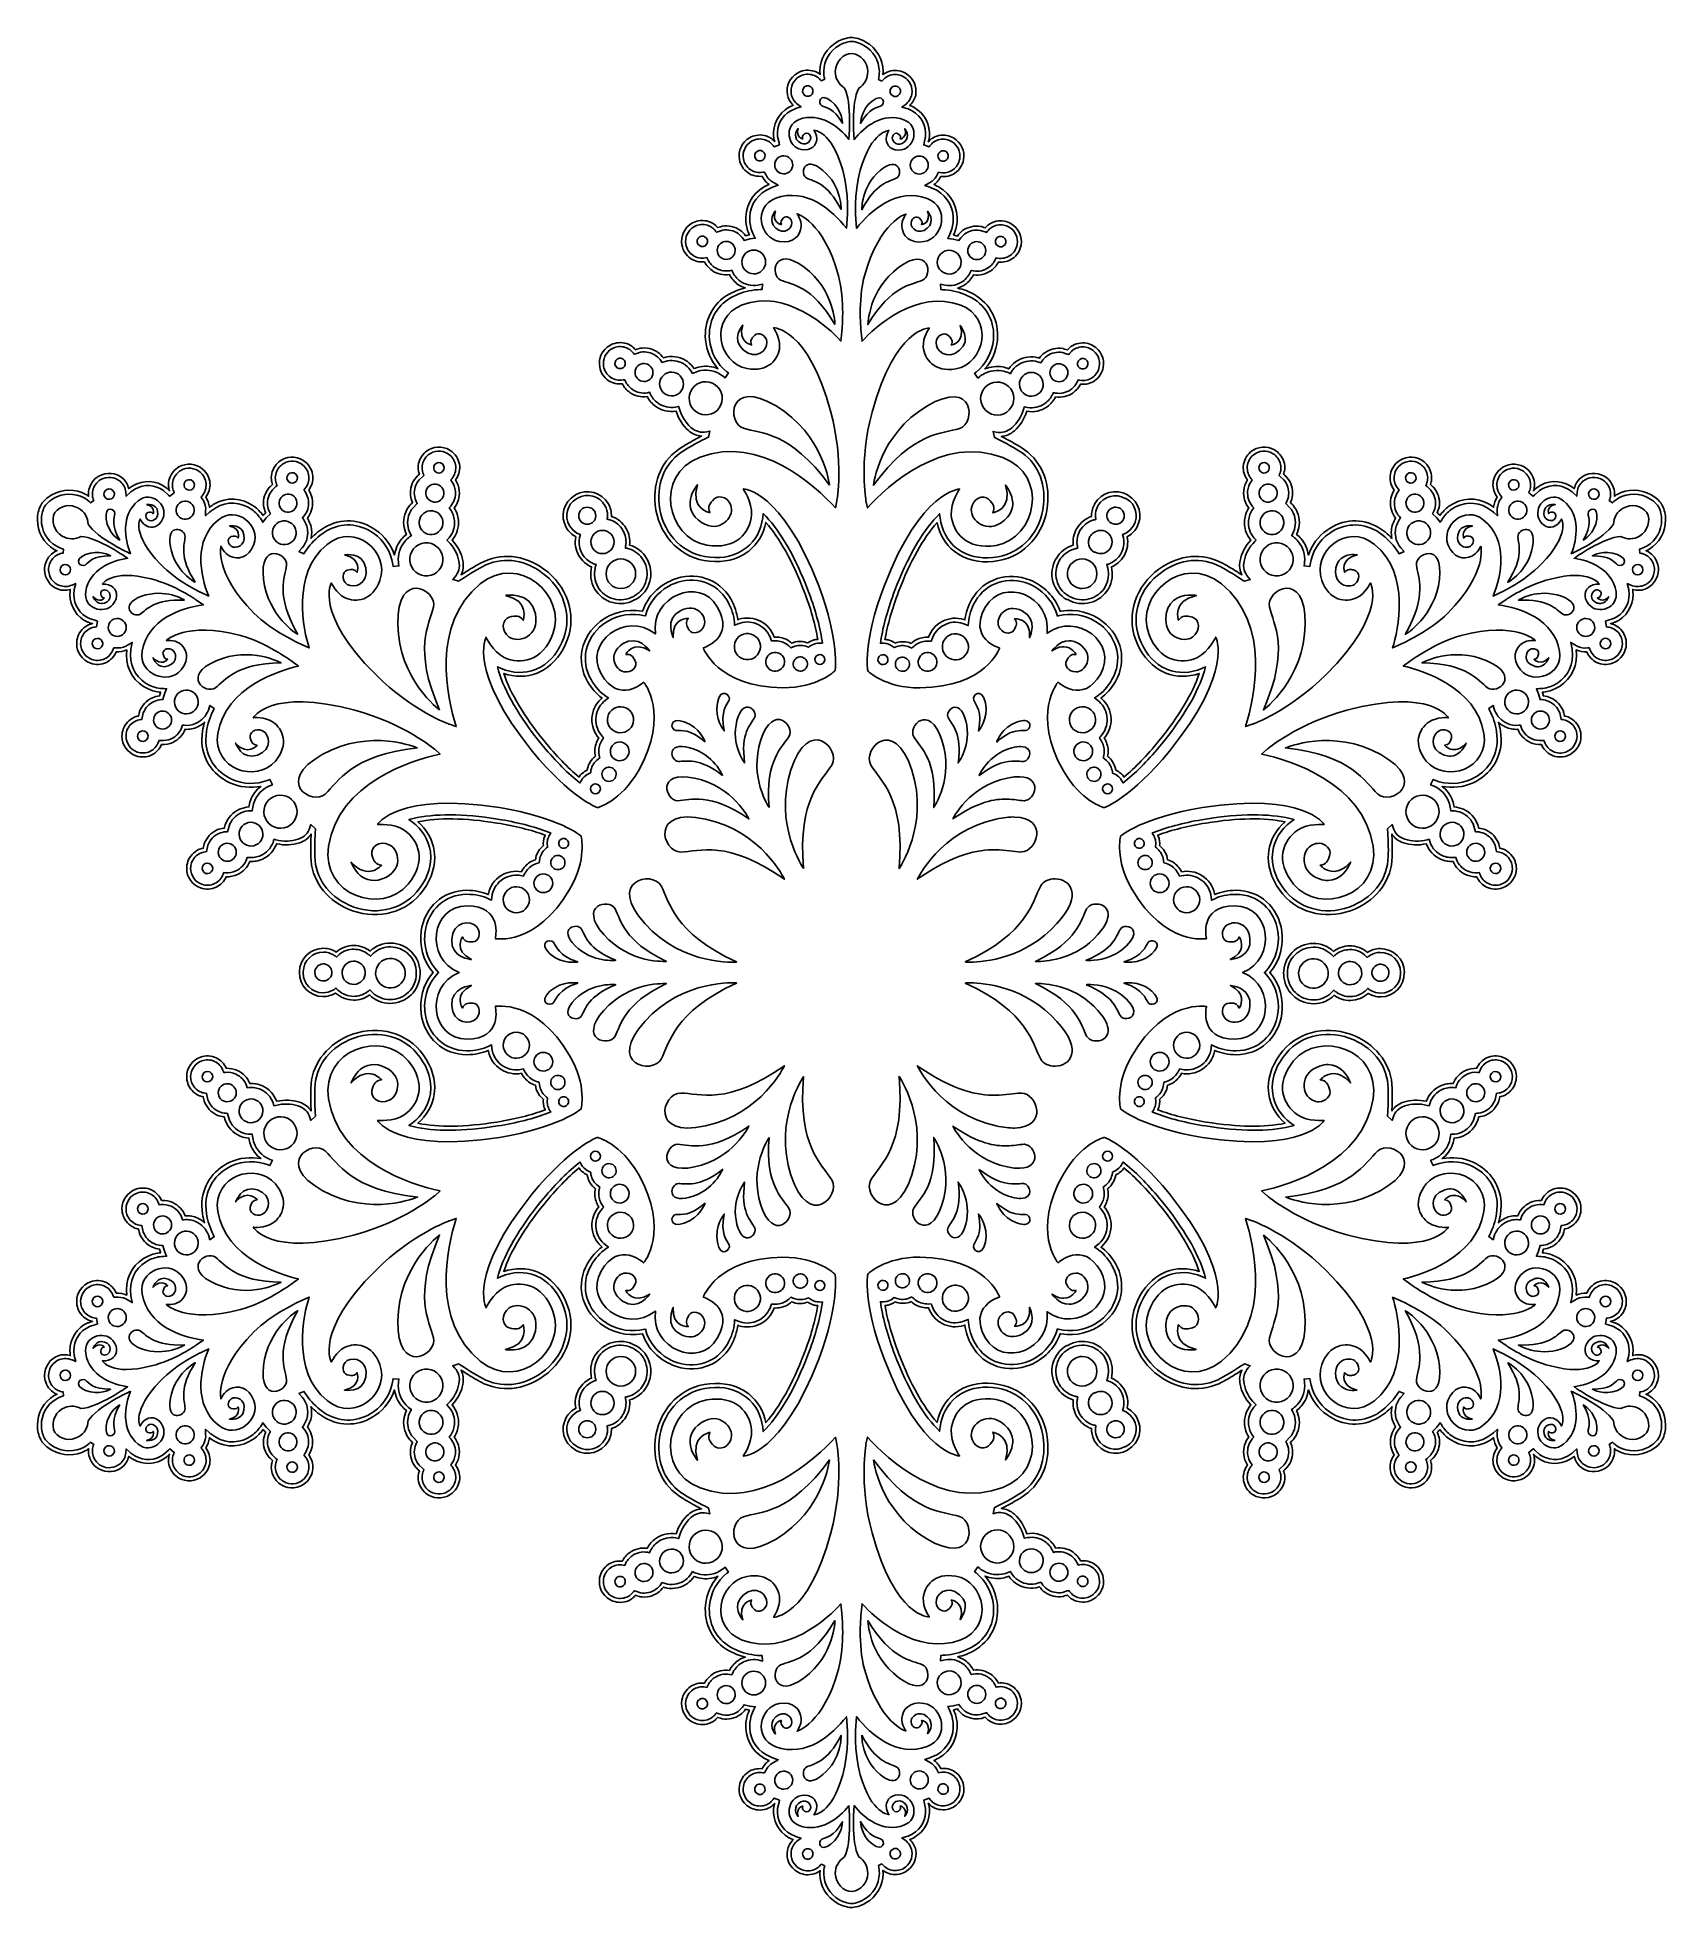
# Model space of a CAD drawing. Header units: centimetres. Extents: x -9.4 to 9.4, y -10.8 to 10.8.
import ezdxf

# ---------------------------------------------------------------- set-up
doc = ezdxf.new("R2010")
doc.units = ezdxf.units.CM
doc.header["$MEASUREMENT"] = 0
doc.layers.add('Camada 1', color=7, linetype='Continuous')

msp = doc.modelspace()

# ---------------------------------------------------------------- linework, layer by layer
at = {"layer": 'Camada 1'}
for points, knots in [([(9.19591, -4.87955), (9.18488, -4.87304), (9.17152, -4.86971), (9.1599, -4.86399), (9.1599, -4.86399), (9.16247, -4.86301), (9.16562, -4.86301), (9.16837, -4.86164), (9.16837, -4.86164), (9.22602, -4.83407), (9.26949, -4.78607), (9.29116, -4.72586), (9.29116, -4.72586), (9.30058, -4.69969), (9.30513, -4.67271), (9.30513, -4.64556), (9.30513, -4.64556), (9.30513, -4.54481), (9.24158, -4.45411), (9.14709, -4.41969), (9.14709, -4.41969), (9.10185, -4.40355), (9.05422, -4.40609), (9.00818, -4.41792), (9.00818, -4.41792), (9.00934, -4.40633), (9.01289, -4.36106), (9.01289, -4.36106), (9.01289, -4.36106), (9.01289, -4.22136), (8.93341, -4.09836), (8.8053, -4.03991), (8.8053, -4.03991), (8.8053, -4.03991), (8.77498, -4.03049), (8.75117, -4.02298), (8.75117, -4.02298), (8.76731, -4.01922), (8.78424, -4.0161), (8.79803, -4.00959), (8.79803, -4.00959), (8.85589, -3.98226), (8.89915, -3.93405), (8.92082, -3.87381), (8.92082, -3.87381), (8.93027, -3.84785), (8.93479, -3.82108), (8.93479, -3.79354), (8.93479, -3.79354), (8.93479, -3.69279), (8.87124, -3.60209), (8.77675, -3.56785), (8.77675, -3.56785), (8.71574, -3.54602), (8.65062, -3.54896), (8.59257, -3.57629), (8.59257, -3.57629), (8.54021, -3.60111), (8.50184, -3.64458), (8.47864, -3.6971), (8.47864, -3.6971), (8.4367, -3.69514), (8.39501, -3.70303), (8.35683, -3.71935), (8.35683, -3.71935), (8.35842, -3.69752), (8.36135, -3.66032), (8.36135, -3.66032), (8.36135, -3.66032), (8.36135, -3.48776), (8.26711, -3.34174), (8.10888, -3.2695), (8.10888, -3.2695), (8.06324, -3.24865), (8.01482, -3.23764), (7.96585, -3.23233), (7.96585, -3.23233), (7.96604, -3.23193), (7.96683, -3.22976), (7.96683, -3.22976), (7.96683, -3.22976), (7.96683, -3.22976), (7.97352, -3.20494), (7.97784, -3.18923), (7.97784, -3.18923), (8.00697, -3.18568), (8.0357, -3.18037), (8.06208, -3.16859), (8.06208, -3.16859), (8.13095, -3.13671), (8.1831, -3.08043), (8.20945, -3.00936), (8.20945, -3.00936), (8.20945, -3.00936), (8.21673, -2.97729), (8.22104, -2.95721), (8.22104, -2.95721), (8.24014, -2.95329), (8.25943, -2.94935), (8.27536, -2.94186), (8.27536, -2.94186), (8.33283, -2.91432), (8.37651, -2.86592), (8.39797, -2.80571), (8.39797, -2.80571), (8.40723, -2.77991), (8.41213, -2.75298), (8.41213, -2.72581), (8.41213, -2.72581), (8.41213, -2.62506), (8.34858, -2.53415), (8.25412, -2.49972), (8.25412, -2.49972), (8.19332, -2.47808), (8.12797, -2.48101), (8.06994, -2.50856), (8.06994, -2.50856), (8.01758, -2.53338), (7.979, -2.57664), (7.9558, -2.62921), (7.9558, -2.62921), (7.91095, -2.62725), (7.86648, -2.63569), (7.82594, -2.65419), (7.82594, -2.65419), (7.76022, -2.68411), (7.711, -2.73801), (7.68386, -2.80453), (7.68386, -2.80453), (7.63351, -2.80218), (7.5835, -2.81165), (7.53786, -2.8325), (7.53786, -2.8325), (7.5087, -2.84589), (7.48314, -2.86438), (7.45994, -2.88542), (7.45994, -2.88542), (7.46899, -2.85237), (7.47843, -2.81951), (7.48394, -2.78586), (7.48394, -2.78586), (7.48394, -2.78586), (7.4918, -2.68926), (7.4918, -2.68926), (7.4918, -2.68926), (7.4918, -2.46807), (7.37118, -2.28111), (7.16911, -2.18904), (7.16911, -2.18904), (7.05497, -2.1371), (6.92884, -2.12292), (6.81036, -2.14655), (6.81036, -2.14655), (6.86489, -2.10485), (6.90738, -2.04876), (6.93217, -1.98246), (6.93217, -1.98246), (6.94082, -1.95883), (6.94495, -1.93425), (6.9491, -1.90925), (6.9491, -1.90925), (6.9863, -1.9065), (7.0225, -1.89843), (7.05655, -1.88287), (7.05655, -1.88287), (7.13349, -1.84744), (7.19194, -1.78447), (7.22144, -1.70518), (7.22144, -1.70518), (7.22144, -1.70518), (7.22774, -1.68079), (7.23226, -1.66446), (7.23226, -1.66446), (7.26139, -1.66131), (7.29031, -1.65581), (7.31666, -1.6438), (7.31666, -1.6438), (7.38556, -1.61213), (7.43747, -1.55585), (7.46385, -1.485), (7.46385, -1.485), (7.46385, -1.485), (7.47094, -1.45272), (7.47565, -1.43264), (7.47565, -1.43264), (7.49454, -1.42891), (7.5138, -1.42478), (7.52976, -1.41729), (7.52976, -1.41729), (7.58744, -1.38975), (7.6311, -1.34154), (7.65274, -1.28151), (7.65274, -1.28151), (7.66179, -1.25555), (7.66652, -1.22838), (7.66652, -1.20124), (7.66652, -1.20124), (7.66652, -1.10049), (7.60315, -1.00958), (7.50833, -0.97534), (7.50833, -0.97534), (7.44771, -0.95372), (7.38239, -0.95666), (7.32415, -0.98399), (7.32415, -0.98399), (7.27179, -1.00881), (7.23364, -1.05228), (7.21041, -1.1048), (7.21041, -1.1048), (7.16556, -1.10266), (7.12066, -1.1111), (7.08013, -1.12962), (7.08013, -1.12962), (7.0148, -1.15973), (6.96562, -1.21344), (6.93826, -1.27996), (6.93826, -1.27996), (6.88809, -1.27761), (6.8379, -1.28708), (6.79245, -1.30793), (6.79245, -1.30793), (6.71591, -1.34296), (6.65786, -1.40593), (6.62814, -1.48465), (6.62814, -1.48465), (6.53622, -1.46518), (6.4473, -1.46735), (6.36406, -1.49566), (6.36406, -1.49566), (6.30485, -1.51611), (6.26077, -1.54998), (6.23105, -1.59562), (6.23105, -1.59562), (6.23399, -1.53895), (6.23637, -1.46457), (6.23637, -1.39983), (6.23637, -1.39983), (6.23637, -1.37681), (6.23597, -1.35517), (6.23539, -1.33588), (6.23539, -1.33588), (6.22576, -1.06947), (6.07521, -0.85614), (5.81052, -0.73533), (5.81052, -0.73533), (5.5144, -0.60074), (5.171, -0.66921), (4.97579, -0.903), (4.97579, -0.903), (4.86305, -1.03759), (4.80598, -1.18044), (4.80598, -1.32766), (4.80598, -1.32766), (4.80598, -1.32766), (4.8113, -1.4036), (4.8113, -1.4036), (4.8113, -1.4036), (4.8294, -1.5311), (4.89827, -1.64958), (4.99939, -1.73891), (4.99939, -1.73891), (4.76484, -1.78693), (4.46022, -1.7832), (4.08814, -1.72415), (4.08814, -1.72415), (3.87975, -1.69089), (3.69298, -1.64366), (3.53146, -1.58405), (3.53146, -1.58405), (3.53815, -1.56929), (3.54601, -1.55473), (3.54956, -1.54016), (3.54956, -1.54016), (3.54956, -1.54016), (3.55509, -1.48862), (3.55509, -1.48862), (3.55509, -1.48862), (3.55509, -1.48862), (3.5539, -1.47465), (3.55311, -1.46383), (3.55311, -1.46383), (3.59679, -1.42684), (3.62788, -1.3798), (3.64011, -1.32469), (3.64011, -1.32469), (3.64011, -1.32469), (3.64207, -1.31112), (3.64366, -1.30008), (3.64366, -1.30008), (3.6657, -1.29262), (3.68792, -1.28434), (3.7078, -1.27177), (3.7078, -1.27177), (3.75029, -1.24499), (3.78278, -1.20642), (3.8058, -1.16255), (3.8058, -1.16255), (3.88766, -1.1775), (3.97109, -1.16255), (4.04154, -1.11768), (4.04154, -1.11768), (4.11591, -1.07048), (4.16748, -0.99706), (4.18656, -0.91128), (4.18656, -0.91128), (4.18656, -0.91128), (4.18754, -0.90535), (4.18831, -0.89866), (4.18831, -0.89866), (4.26033, -0.92975), (4.34219, -0.94785), (4.43625, -0.94785), (4.43625, -0.94785), (4.7084, -0.94785), (4.92464, -0.75325), (4.96264, -0.4744), (4.96264, -0.4744), (4.9837, -0.31864), (4.94354, -0.13841), (4.82588, -0.00016), (4.82588, -0.00016), (4.94354, 0.13819), (4.9837, 0.31832), (4.96264, 0.47416), (4.96264, 0.47416), (4.92465, 0.753), (4.70843, 0.94771), (4.43625, 0.94771), (4.43625, 0.94771), (4.34219, 0.94771), (4.26033, 0.92961), (4.18831, 0.89852), (4.18831, 0.89852), (4.18754, 0.90511), (4.18656, 0.91082), (4.18656, 0.91082), (4.18656, 0.91082), (4.16746, 0.99681), (4.11589, 1.07013), (4.04154, 1.11735), (4.04154, 1.11735), (3.97108, 1.16212), (3.88766, 1.17717), (3.8058, 1.16212), (3.8058, 1.16212), (3.78278, 1.2062), (3.75029, 1.24467), (3.7078, 1.27153), (3.7078, 1.27153), (3.68793, 1.28412), (3.6657, 1.29241), (3.64366, 1.29976), (3.64366, 1.29976), (3.64207, 1.31087), (3.64011, 1.32447), (3.64011, 1.32447), (3.64011, 1.32447), (3.62789, 1.37948), (3.5968, 1.42649), (3.55311, 1.46369), (3.55311, 1.46369), (3.5539, 1.47433), (3.55509, 1.48848), (3.55509, 1.48848), (3.55509, 1.48848), (3.55509, 1.48848), (3.54956, 1.53984), (3.54956, 1.53984), (3.54956, 1.53984), (3.54601, 1.5545), (3.53816, 1.56916), (3.53146, 1.58371), (3.53146, 1.58371), (3.69299, 1.64332), (3.87976, 1.69065), (4.08814, 1.72362), (4.08814, 1.72362), (4.46022, 1.78286), (4.76484, 1.78659), (4.99939, 1.73867), (4.99939, 1.73867), (4.89827, 1.64943), (4.82937, 1.53079), (4.8113, 1.40326), (4.8113, 1.40326), (4.8113, 1.40326), (4.80598, 1.3274), (4.80598, 1.3274), (4.80598, 1.3274), (4.80598, 1.18013), (4.86305, 1.03715), (4.97579, 0.90256), (4.97579, 0.90256), (5.171, 0.66909), (5.51438, 0.60033), (5.81052, 0.73521), (5.81052, 0.73521), (6.07521, 0.85583), (6.22573, 1.06903), (6.23539, 1.33568), (6.23539, 1.33568), (6.23597, 1.35476), (6.23637, 1.37661), (6.23637, 1.39974), (6.23637, 1.39974), (6.23637, 1.46427), (6.23399, 1.53875), (6.23105, 1.59553), (6.23105, 1.59553), (6.26076, 1.54978), (6.30484, 1.51573), (6.36406, 1.49568), (6.36406, 1.49568), (6.4473, 1.46716), (6.53625, 1.46499), (6.62814, 1.48446), (6.62814, 1.48446), (6.65785, 1.40556), (6.7159, 1.34288), (6.79245, 1.30767), (6.79245, 1.30767), (6.83791, 1.28679), (6.88807, 1.27756), (6.93826, 1.27981), (6.93826, 1.27981), (6.96562, 1.2134), (7.01483, 1.15948), (7.08013, 1.12947), (7.08013, 1.12947), (7.12066, 1.11087), (7.16556, 1.10251), (7.21041, 1.10449), (7.21041, 1.10449), (7.23364, 1.05213), (7.27179, 1.00847), (7.32415, 0.98376), (7.32415, 0.98376), (7.38238, 0.95651), (7.44771, 0.95328), (7.50833, 0.97511), (7.50833, 0.97511), (7.60318, 1.00956), (7.66652, 1.10026), (7.66652, 1.20091), (7.66652, 1.20091), (7.66652, 1.22816), (7.66178, 1.25523), (7.65274, 1.28121), (7.65274, 1.28121), (7.6311, 1.34143), (7.58741, 1.38953), (7.52976, 1.41718), (7.52976, 1.41718), (7.51381, 1.42467), (7.49454, 1.42869), (7.47565, 1.43253), (7.47565, 1.43253), (7.47091, 1.45251), (7.46385, 1.48479), (7.46385, 1.48479), (7.46385, 1.48479), (7.43747, 1.55562), (7.38553, 1.612), (7.31666, 1.64359), (7.31666, 1.64359), (7.29031, 1.65579), (7.26136, 1.661), (7.23226, 1.66444), (7.23226, 1.66444), (7.22774, 1.68076), (7.22144, 1.70497), (7.22144, 1.70497), (7.22144, 1.70497), (7.19194, 1.78419), (7.13349, 1.84745), (7.05655, 1.88256), (7.05655, 1.88256), (7.02252, 1.8983), (6.98633, 1.90619), (6.9491, 1.90912), (6.9491, 1.90912), (6.94497, 1.93399), (6.94082, 1.9587), (6.93217, 1.98222), (6.93217, 1.98222), (6.90738, 2.04852), (6.86489, 2.10454), (6.81036, 2.14645), (6.81036, 2.14645), (6.92884, 2.12282), (7.05494, 2.1369), (7.16911, 2.18886), (7.16911, 2.18886), (7.3712, 2.28096), (7.4918, 2.468), (7.4918, 2.68908), (7.4918, 2.68908), (7.4918, 2.68908), (7.48394, 2.78571), (7.48394, 2.78571), (7.48394, 2.78571), (7.47844, 2.81934), (7.46899, 2.85223), (7.45994, 2.88527), (7.45994, 2.88527), (7.48314, 2.86439), (7.50873, 2.84582), (7.53786, 2.83243), (7.53786, 2.83243), (7.5835, 2.81147), (7.63348, 2.80211), (7.68386, 2.80449), (7.68386, 2.80449), (7.71101, 2.73797), (7.76022, 2.68434), (7.82594, 2.65405), (7.82594, 2.65405), (7.86647, 2.63556), (7.91095, 2.62727), (7.9558, 2.62915), (7.9558, 2.62915), (7.97903, 2.5766), (8.01761, 2.53321), (8.06994, 2.50842), (8.06994, 2.50842), (8.12796, 2.48106), (8.19332, 2.47802), (8.25412, 2.49977), (8.25412, 2.49977), (8.34855, 2.53401), (8.41213, 2.62484), (8.41213, 2.72567), (8.41213, 2.72567), (8.41213, 2.75282), (8.40721, 2.7797), (8.39797, 2.80576), (8.39797, 2.80576), (8.37651, 2.86598), (8.33283, 2.91429), (8.27536, 2.94173), (8.27536, 2.94173), (8.25943, 2.94922), (8.24014, 2.95335), (8.22104, 2.95708), (8.22104, 2.95708), (8.21673, 2.97706), (8.20945, 3.00934), (8.20945, 3.00934), (8.20945, 3.00934), (8.1831, 3.08009), (8.13092, 3.13674), (8.06208, 3.16814), (8.06208, 3.16814), (8.0357, 3.18044), (8.00697, 3.18566), (7.97784, 3.1891), (7.97784, 3.1891), (7.97353, 3.20495), (7.96683, 3.22953), (7.96683, 3.22953), (7.96683, 3.22953), (7.96683, 3.22953), (7.96604, 3.23178), (7.96585, 3.2322), (7.96585, 3.2322), (8.01485, 3.23752), (8.06327, 3.24852), (8.10888, 3.26937), (8.10888, 3.26937), (8.2671, 3.3415), (8.36135, 3.48752), (8.36135, 3.66019), (8.36135, 3.66019), (8.36135, 3.66019), (8.35841, 3.69739), (8.35683, 3.71932), (8.35683, 3.71932), (8.39501, 3.7031), (8.43673, 3.69532), (8.47864, 3.69699), (8.47864, 3.69699), (8.50184, 3.64444), (8.54021, 3.60116), (8.59257, 3.57626), (8.59257, 3.57626), (8.65062, 3.5488), (8.71573, 3.54586), (8.77675, 3.56771), (8.77675, 3.56771), (8.87121, 3.60195), (8.93479, 3.69257), (8.93479, 3.79351), (8.93479, 3.79351), (8.93479, 3.82076), (8.93027, 3.84762), (8.92082, 3.8736), (8.92082, 3.8736), (8.89918, 3.9339), (8.85589, 3.98221), (8.79803, 4.00968), (8.79803, 4.00968), (8.78425, 4.01616), (8.76734, 4.01921), (8.75117, 4.02296), (8.75117, 4.02296), (8.77498, 4.03024), (8.8053, 4.03979), (8.8053, 4.03979), (8.8053, 4.03979), (8.93341, 4.09813), (9.01289, 4.22121), (9.01289, 4.36094), (9.01289, 4.36094), (9.01289, 4.36094), (9.00934, 4.4064), (9.00818, 4.4178), (9.00818, 4.4178), (9.05422, 4.406), (9.10184, 4.40351), (9.14709, 4.41965), (9.14709, 4.41965), (9.24155, 4.45389), (9.30513, 4.54472), (9.30513, 4.64545), (9.30513, 4.64545), (9.30513, 4.6726), (9.30058, 4.69956), (9.29116, 4.72565), (9.29116, 4.72565), (9.26952, 4.78598), (9.22602, 4.83426), (9.16837, 4.86162), (9.16837, 4.86162), (9.16562, 4.86281), (9.16244, 4.863), (9.1599, 4.86397), (9.1599, 4.86397), (9.17152, 4.86958), (9.18488, 4.87281), (9.19591, 4.87942), (9.19591, 4.87942), (9.31397, 4.95123), (9.38757, 5.08209), (9.38757, 5.22084), (9.38757, 5.22084), (9.38757, 5.27968), (9.37379, 5.33742), (9.34899, 5.39036), (9.34899, 5.39036), (9.34899, 5.39036), (9.30983, 5.45905), (9.2195, 5.50834), (9.2195, 5.50834), (9.09927, 5.57761), (8.94912, 5.57946), (8.82752, 5.51268), (8.82752, 5.51268), (8.81651, 5.50659), (8.80707, 5.49665), (8.79643, 5.48937), (8.79643, 5.48937), (8.79683, 5.49223), (8.79839, 5.49509), (8.79839, 5.49794), (8.79839, 5.49794), (8.80371, 5.5616), (8.78363, 5.62348), (8.74211, 5.67227), (8.74211, 5.67227), (8.7242, 5.69323), (8.70314, 5.71085), (8.67991, 5.72442), (8.67991, 5.72442), (8.59254, 5.7749), (8.48216, 5.76525), (8.40522, 5.70021), (8.40522, 5.70021), (8.36842, 5.66941), (8.34699, 5.62681), (8.33399, 5.58115), (8.33399, 5.58115), (8.32454, 5.58776), (8.28713, 5.61372), (8.28713, 5.61372), (8.28713, 5.61372), (8.16614, 5.68338), (8.0199, 5.676), (7.90539, 5.59425), (7.90539, 5.59425), (7.90539, 5.59425), (7.88176, 5.5729), (7.86367, 5.55599), (7.86367, 5.55599), (7.86841, 5.57184), (7.87431, 5.58777), (7.87547, 5.60301), (7.87547, 5.60301), (7.88058, 5.66677), (7.86052, 5.72866), (7.81919, 5.77734), (7.81919, 5.77734), (7.80128, 5.7984), (7.78022, 5.81581), (7.75662, 5.82949), (7.75662, 5.82949), (7.66947, 5.87987), (7.55906, 5.87024), (7.48211, 5.80549), (7.48211, 5.80549), (7.43292, 5.76369), (7.40281, 5.70572), (7.3975, 5.64177), (7.3975, 5.64177), (7.39279, 5.58391), (7.41128, 5.5289), (7.44494, 5.48268), (7.44494, 5.48268), (7.4225, 5.44717), (7.40874, 5.4073), (7.40361, 5.36589), (7.40361, 5.36589), (7.3853, 5.37838), (7.35458, 5.39955), (7.35458, 5.39955), (7.35458, 5.39955), (7.20485, 5.48583), (7.03147, 5.47707), (6.88997, 5.37624), (6.88997, 5.37624), (6.84904, 5.34711), (6.8152, 5.3107), (6.78607, 5.27067), (6.78607, 5.27067), (6.78607, 5.27107), (6.78448, 5.27302), (6.78448, 5.27302), (6.78448, 5.27302), (6.78448, 5.27302), (6.76638, 5.29122), (6.75498, 5.30263), (6.75498, 5.30263), (6.76641, 5.32978), (6.77625, 5.35732), (6.77898, 5.38626), (6.77898, 5.38626), (6.78607, 5.46153), (6.76324, 5.53493), (6.71482, 5.59306), (6.71482, 5.59306), (6.71482, 5.59306), (6.69043, 5.6155), (6.67548, 5.62936), (6.67548, 5.62936), (6.68178, 5.64796), (6.6881, 5.66645), (6.68926, 5.68386), (6.68926, 5.68386), (6.69437, 5.74773), (6.67434, 5.80959), (6.63298, 5.8583), (6.63298, 5.8583), (6.61488, 5.87936), (6.59401, 5.89696), (6.57041, 5.91056), (6.57041, 5.91056), (6.48326, 5.96094), (6.37285, 5.95131), (6.29572, 5.88635), (6.29572, 5.88635), (6.24653, 5.84473), (6.21661, 5.78658), (6.21148, 5.72273), (6.21148, 5.72273), (6.20637, 5.66497), (6.22508, 5.60996), (6.25871, 5.56372), (6.25871, 5.56372), (6.23471, 5.52583), (6.21974, 5.48305), (6.21542, 5.43857), (6.21542, 5.43857), (6.20873, 5.36666), (6.23077, 5.29718), (6.27485, 5.24042), (6.27485, 5.24042), (6.24749, 5.19782), (6.23077, 5.1498), (6.22582, 5.09993), (6.22582, 5.09993), (6.22307, 5.06797), (6.22624, 5.03667), (6.23273, 5.00598), (6.23273, 5.00598), (6.20873, 5.03059), (6.18489, 5.05517), (6.15854, 5.07662), (6.15854, 5.07662), (6.15854, 5.07662), (6.07882, 5.13173), (6.07882, 5.13173), (6.07882, 5.13173), (5.88737, 5.24222), (5.66499, 5.23129), (5.48435, 5.10241), (5.48435, 5.10241), (5.38225, 5.0296), (5.30705, 4.92718), (5.26808, 4.81274), (5.26808, 4.81274), (5.25903, 4.88092), (5.23188, 4.94585), (5.18683, 5.00017), (5.18683, 5.00017), (5.17088, 5.01935), (5.15161, 5.0356), (5.13193, 5.05145), (5.13193, 5.05145), (5.14807, 5.085), (5.15947, 5.12072), (5.16283, 5.15789), (5.16283, 5.15789), (5.17071, 5.24203), (5.14531, 5.32418), (5.09121, 5.38932), (5.09121, 5.38932), (5.09121, 5.38932), (5.07369, 5.40713), (5.06168, 5.41922), (5.06168, 5.41922), (5.0733, 5.44608), (5.08316, 5.47372), (5.0857, 5.50264), (5.0857, 5.50264), (5.09258, 5.57791), (5.06993, 5.65131), (5.02172, 5.70944), (5.02172, 5.70944), (5.02172, 5.70963), (4.99733, 5.73167), (4.98238, 5.74566), (4.98238, 5.74566), (4.98868, 5.76426), (4.99458, 5.78275), (4.99616, 5.80027), (4.99616, 5.80027), (5.00127, 5.86411), (4.98124, 5.926), (4.9397, 5.97471), (4.9397, 5.97471), (4.92179, 5.99577), (4.90091, 6.01329), (4.87734, 6.02686), (4.87734, 6.02686), (4.78995, 6.07713), (4.67975, 6.06761), (4.60262, 6.00276), (4.60262, 6.00276), (4.55343, 5.96114), (4.52351, 5.90299), (4.51838, 5.83914), (4.51838, 5.83914), (4.51346, 5.78138), (4.53177, 5.7263), (4.56561, 5.67994), (4.56561, 5.67994), (4.54161, 5.64216), (4.52648, 5.59927), (4.52232, 5.55498), (4.52232, 5.55498), (4.51563, 5.48315), (4.53767, 5.41369), (4.58132, 5.35681), (4.58132, 5.35681), (4.55457, 5.31432), (4.53766, 5.2663), (4.53272, 5.21642), (4.53272, 5.21642), (4.52505, 5.1326), (4.55024, 5.05084), (4.60379, 4.98578), (4.60379, 4.98578), (4.541, 4.91582), (4.49851, 4.8378), (4.48139, 4.75144), (4.48139, 4.75144), (4.46959, 4.69024), (4.47665, 4.63505), (4.50145, 4.58623), (4.50145, 4.58623), (4.45382, 4.61721), (4.39048, 4.65637), (4.33458, 4.68865), (4.33458, 4.68865), (4.3145, 4.70024), (4.29561, 4.71077), (4.2787, 4.71984), (4.2787, 4.71984), (4.04298, 4.84509), (3.78303, 4.8211), (3.54591, 4.65213), (3.54591, 4.65213), (3.28146, 4.46303), (3.1693, 4.13146), (3.27397, 3.84526), (3.27397, 3.84526), (3.33419, 3.68064), (3.42962, 3.55972), (3.55694, 3.48604), (3.55694, 3.48604), (3.55694, 3.48604), (3.62541, 3.45278), (3.62541, 3.45278), (3.62541, 3.45278), (3.74466, 3.40468), (3.882, 3.40515), (4.0099, 3.44815), (4.0099, 3.44815), (3.93415, 3.22098), (3.77871, 2.95907), (3.54159, 2.66615), (3.54159, 2.66615), (3.40856, 2.50213), (3.27436, 2.36421), (3.14212, 2.2539), (3.14212, 2.2539), (3.13267, 2.2671), (3.124, 2.28147), (3.11299, 2.2915), (3.11299, 2.2915), (3.11299, 2.29158), (3.07127, 2.32219), (3.07127, 2.32219), (3.07127, 2.32219), (3.07127, 2.32219), (3.05849, 2.32828), (3.04883, 2.33261), (3.04883, 2.33261), (3.03822, 2.38918), (3.01319, 2.43966), (2.97168, 2.47763), (2.97168, 2.47763), (2.97168, 2.47763), (2.96107, 2.48599), (2.95221, 2.49298), (2.95221, 2.49298), (2.95676, 2.51603), (2.96068, 2.53912), (2.9597, 2.56275), (2.9597, 2.56275), (2.95753, 2.61302), (2.9406, 2.66025), (2.91403, 2.70245), (2.91403, 2.70245), (2.96814, 2.76582), (2.99647, 2.84533), (2.99293, 2.92896), (2.99293, 2.92896), (2.98917, 3.01691), (2.95142, 3.09811), (2.88665, 3.1578), (2.88665, 3.1578), (2.88665, 3.1578), (2.88213, 3.16145), (2.87683, 3.16547), (2.87683, 3.16547), (2.93959, 3.21241), (2.99626, 3.27408), (3.04349, 3.35576), (3.04349, 3.35576), (3.17927, 3.59121), (3.11887, 3.87596), (2.8963, 4.04812), (2.8963, 4.04812), (2.77134, 4.14493), (2.59383, 4.20041), (2.41439, 4.16649), (2.41439, 4.16649), (2.41439, 4.16649), (2.40611, 4.16551), (2.40611, 4.16551), (2.40611, 4.16551), (2.34589, 4.33799), (2.20913, 4.46401), (2.06292, 4.52376), (2.06292, 4.52376), (1.80238, 4.63052), (1.52571, 4.54038), (1.38956, 4.30492), (1.38956, 4.30492), (1.34233, 4.22345), (1.31714, 4.14347), (1.30828, 4.06566), (1.30828, 4.06566), (1.30201, 4.06831), (1.29669, 4.07018), (1.29669, 4.07018), (1.29669, 4.07018), (1.21247, 4.09664), (1.12312, 4.08878), (1.0452, 4.04795), (1.0452, 4.04795), (0.97101, 4.00919), (0.91651, 3.94474), (0.88835, 3.86642), (0.88835, 3.86642), (0.83858, 3.8683), (0.78918, 3.85933), (0.7445, 3.83602), (0.7445, 3.83602), (0.72365, 3.8252), (0.70553, 3.81022), (0.68822, 3.79469), (0.68822, 3.79469), (0.67761, 3.79882), (0.66502, 3.80403), (0.66502, 3.80403), (0.66502, 3.80403), (0.61149, 3.82086), (0.55482, 3.81752), (0.5009, 3.79834), (0.5009, 3.79834), (0.49225, 3.80435), (0.48063, 3.81252), (0.48063, 3.81252), (0.48063, 3.81252), (0.48063, 3.81252), (0.43319, 3.83337), (0.43319, 3.83326), (0.43319, 3.83326), (0.41882, 3.83778), (0.4021, 3.8381), (0.38636, 3.83977), (0.38636, 3.83977), (0.41528, 4.00929), (0.46783, 4.19458), (0.54339, 4.39182), (0.54339, 4.39182), (0.67838, 4.74356), (0.82792, 5.0092), (0.98654, 5.1883), (0.98654, 5.1883), (1.01329, 5.05617), (1.08137, 4.937), (1.18273, 4.8576), (1.18273, 4.8576), (1.18273, 4.8576), (1.24589, 4.8149), (1.24589, 4.8149), (1.24589, 4.8149), (1.37339, 4.74129), (1.5255, 4.71917), (1.69846, 4.74936), (1.69846, 4.74936), (1.99837, 4.80169), (2.22977, 5.0644), (2.26126, 5.38838), (2.26126, 5.38838), (2.2892, 5.67794), (2.17979, 5.91535), (1.9535, 6.05674), (1.9535, 6.05674), (1.93715, 6.06687), (1.91884, 6.07799), (1.8986, 6.0895), (1.8986, 6.0895), (1.84272, 6.12189), (1.77718, 6.1571), (1.72641, 6.18287), (1.72641, 6.18287), (1.7811, 6.18602), (1.83248, 6.20697), (1.8795, 6.24812), (1.8795, 6.24812), (1.94583, 6.30598), (1.99245, 6.38192), (2.02137, 6.47145), (2.02137, 6.47145), (2.10461, 6.45748), (2.18785, 6.47648), (2.25653, 6.52508), (2.25653, 6.52508), (2.29746, 6.55389), (2.33051, 6.59279), (2.35395, 6.63734), (2.35395, 6.63734), (2.42499, 6.62789), (2.49622, 6.64353), (2.55485, 6.68526), (2.55485, 6.68526), (2.59147, 6.71085), (2.62097, 6.74559), (2.64182, 6.78522), (2.64182, 6.78522), (2.69868, 6.77913), (2.75556, 6.79064), (2.80319, 6.82369), (2.80319, 6.82369), (2.85592, 6.8601), (2.89135, 6.91518), (2.90296, 6.97884), (2.90296, 6.97884), (2.92045, 7.07782), (2.87364, 7.17828), (2.78625, 7.22855), (2.78625, 7.22855), (2.76262, 7.24212), (2.73706, 7.25157), (2.70992, 7.2566), (2.70992, 7.2566), (2.64692, 7.26811), (2.58358, 7.25464), (2.53066, 7.21824), (2.53066, 7.21824), (2.51629, 7.20821), (2.5033, 7.19385), (2.49031, 7.17898), (2.49031, 7.17898), (2.47065, 7.18507), (2.43935, 7.19493), (2.43935, 7.19493), (2.43935, 7.19493), (2.36476, 7.20782), (2.28999, 7.1908), (2.22821, 7.14712), (2.22821, 7.14712), (2.20442, 7.1304), (2.18532, 7.10804), (2.16802, 7.08455), (2.16802, 7.08455), (2.15148, 7.08878), (2.12709, 7.09519), (2.12709, 7.09519), (2.12709, 7.09519), (2.04367, 7.10956), (1.95982, 7.09035), (1.89113, 7.04156), (1.89113, 7.04156), (1.86044, 7.02002), (1.83506, 6.99237), (1.81422, 6.96147), (1.81422, 6.96147), (1.79059, 6.97073), (1.76699, 6.97928), (1.74257, 6.98351), (1.74257, 6.98351), (1.67291, 6.99542), (1.60324, 6.98666), (1.5395, 6.9602), (1.5395, 6.9602), (1.61919, 7.05119), (1.67015, 7.1675), (1.68216, 7.29215), (1.68216, 7.29215), (1.70322, 7.51313), (1.6021, 7.71109), (1.41041, 7.82169), (1.41041, 7.82169), (1.41041, 7.82169), (1.32283, 7.86341), (1.32283, 7.86341), (1.32283, 7.86341), (1.29116, 7.87561), (1.2579, 7.88386), (1.22464, 7.89222), (1.22464, 7.89222), (1.25435, 7.90196), (1.28327, 7.91484), (1.30925, 7.93344), (1.30925, 7.93344), (1.35058, 7.96225), (1.38344, 8.00094), (1.40664, 8.04581), (1.40664, 8.04581), (1.47771, 8.03618), (1.54893, 8.05182), (1.60794, 8.09354), (1.60794, 8.09354), (1.64416, 8.11942), (1.67387, 8.15376), (1.69451, 8.1935), (1.69451, 8.1935), (1.75158, 8.18749), (1.80825, 8.19892), (1.85625, 8.23216), (1.85625, 8.23216), (1.9088, 8.26838), (1.94401, 8.32357), (1.95563, 8.38705), (1.95563, 8.38705), (1.97336, 8.48614), (1.92634, 8.58649), (1.83916, 8.63684), (1.83916, 8.63684), (1.81574, 8.65031), (1.78997, 8.65978), (1.7628, 8.66489), (1.7628, 8.66489), (1.69983, 8.67648), (1.63628, 8.66283), (1.58354, 8.6265), (1.58354, 8.6265), (1.56938, 8.61658), (1.556, 8.602), (1.54301, 8.58734), (1.54301, 8.58734), (1.52372, 8.59335), (1.49224, 8.60329), (1.49224, 8.60329), (1.49224, 8.60329), (1.41747, 8.61618), (1.3427, 8.59906), (1.28092, 8.55548), (1.28092, 8.55548), (1.25729, 8.53844), (1.23822, 8.51622), (1.2207, 8.49269), (1.2207, 8.49269), (1.20496, 8.49703), (1.18019, 8.50341), (1.18019, 8.50341), (1.18019, 8.50341), (1.18019, 8.50341), (1.17781, 8.50391), (1.17723, 8.50391), (1.17723, 8.50391), (1.19752, 8.54907), (1.21189, 8.59659), (1.21679, 8.64657), (1.21679, 8.64657), (1.23351, 8.81955), (1.15422, 8.9741), (1.00465, 9.06059), (1.00465, 9.06059), (1.00465, 9.06059), (0.97102, 9.07654), (0.95115, 9.08607), (0.95115, 9.08607), (0.98441, 9.11107), (1.01216, 9.14314), (1.03142, 9.18042), (1.03142, 9.18042), (1.08828, 9.17433), (1.14538, 9.18574), (1.19297, 9.21878), (1.19297, 9.21878), (1.24589, 9.25529), (1.2811, 9.31048), (1.29235, 9.37385), (1.29235, 9.37385), (1.31005, 9.47294), (1.26362, 9.57329), (1.17622, 9.62364), (1.17622, 9.62364), (1.15243, 9.63732), (1.12685, 9.64676), (1.09986, 9.65177), (1.09986, 9.65177), (1.03689, 9.66339), (0.97315, 9.6496), (0.92042, 9.6133), (0.92042, 9.6133), (0.90801, 9.60475), (0.89719, 9.59166), (0.88576, 9.57957), (0.88576, 9.57957), (0.89129, 9.60396), (0.89798, 9.63476), (0.89798, 9.63476), (0.89798, 9.63476), (0.91134, 9.77486), (0.84483, 9.90532), (0.72402, 9.97528), (0.72402, 9.97528), (0.72402, 9.97528), (0.68269, 9.99465), (0.67248, 9.99967), (0.67248, 9.99967), (0.70553, 10.03372), (0.73169, 10.07357), (0.74019, 10.12069), (0.74019, 10.12069), (0.75771, 10.21978), (0.71087, 10.32003), (0.62369, 10.37048), (0.62369, 10.37048), (0.60006, 10.38416), (0.5745, 10.3936), (0.54733, 10.39842), (0.54733, 10.39842), (0.48436, 10.41014), (0.42081, 10.39646), (0.36807, 10.36024), (0.36807, 10.36024), (0.36593, 10.35865), (0.36394, 10.35572), (0.3618, 10.35405), (0.3618, 10.35405), (0.36278, 10.36694), (0.36672, 10.38003), (0.36651, 10.39281), (0.36651, 10.39281), (0.36357, 10.53116), (0.28682, 10.66054), (0.1667, 10.72978), (0.1667, 10.72978), (0.079, 10.78357), (0.00037, 10.78307), (0.00037, 10.78307), (0.00037, 10.78307), (-0.05826, 10.77836), (-0.11515, 10.76132), (-0.166, 10.7319), (-0.166, 10.7319), (-0.28633, 10.66253), (-0.36288, 10.53336), (-0.36581, 10.39511), (-0.36581, 10.39511), (-0.36621, 10.38222), (-0.36237, 10.36923), (-0.36118, 10.35624), (-0.36118, 10.35624), (-0.36346, 10.35791), (-0.36531, 10.36087), (-0.36758, 10.36233), (-0.36758, 10.36233), (-0.42021, 10.39863), (-0.48386, 10.41231), (-0.54673, 10.40091), (-0.54673, 10.40091), (-0.57388, 10.39588), (-0.59957, 10.38654), (-0.62327, 10.37278), (-0.62327, 10.37278), (-0.71034, 10.32251), (-0.75728, 10.22215), (-0.73977, 10.12307), (-0.73977, 10.12307), (-0.73112, 10.07595), (-0.70514, 10.03607), (-0.67217, 10.00194), (-0.67217, 10.00194), (-0.68241, 9.9971), (-0.72353, 9.97765), (-0.72353, 9.97765), (-0.72353, 9.97765), (-0.84455, 9.90777), (-0.91125, 9.77733), (-0.89808, 9.6371), (-0.89808, 9.6371), (-0.89808, 9.6371), (-0.89109, 9.60622), (-0.88557, 9.58201), (-0.88557, 9.58201), (-0.89679, 9.5941), (-0.9079, 9.6072), (-0.92031, 9.61574), (-0.92031, 9.61574), (-0.97294, 9.65204), (-1.0367, 9.66572), (-1.09938, 9.6541), (-1.09938, 9.6541), (-1.12653, 9.64918), (-1.15222, 9.63973), (-1.17592, 9.62616), (-1.17592, 9.62616), (-1.26318, 9.57578), (-1.31001, 9.47543), (-1.2925, 9.37637), (-1.2925, 9.37637), (-1.28099, 9.3129), (-1.24567, 9.25781), (-1.19312, 9.2213), (-1.19312, 9.2213), (-1.14531, 9.18823), (-1.08842, 9.17672), (-1.03149, 9.18283), (-1.03149, 9.18283), (-1.0121, 9.14566), (-0.98445, 9.11356), (-0.95119, 9.08837), (-0.95119, 9.08837), (-0.97117, 9.07892), (-1.00472, 9.063), (-1.00472, 9.063), (-1.00472, 9.063), (-1.15437, 8.97672), (-1.23356, 8.82207), (-1.21705, 8.64909), (-1.21705, 8.64909), (-1.21223, 8.599), (-1.19768, 8.55159), (-1.1776, 8.50643), (-1.1776, 8.50643), (-1.17789, 8.50643), (-1.18035, 8.50603), (-1.18035, 8.50603), (-1.18035, 8.50603), (-1.18035, 8.50603), (-1.20514, 8.49952), (-1.22099, 8.49531), (-1.22099, 8.49531), (-1.23861, 8.51873), (-1.25769, 8.54106), (-1.28121, 8.55788), (-1.28121, 8.55788), (-1.34299, 8.60167), (-1.41787, 8.61868), (-1.49253, 8.6059), (-1.49253, 8.6059), (-1.49253, 8.6059), (-1.52394, 8.59616), (-1.54341, 8.59005), (-1.54341, 8.59005), (-1.55659, 8.60481), (-1.56947, 8.61918), (-1.58373, 8.62929), (-1.58373, 8.62929), (-1.63657, 8.66559), (-1.70012, 8.67916), (-1.7632, 8.66758), (-1.7632, 8.66758), (-1.79016, 8.66276), (-1.81593, 8.65329), (-1.83964, 8.63964), (-1.83964, 8.63964), (-1.92682, 8.58947), (-1.97365, 8.48891), (-1.95595, 8.38993), (-1.95595, 8.38993), (-1.94465, 8.32638), (-1.9093, 8.27137), (-1.85657, 8.23488), (-1.85657, 8.23488), (-1.80894, 8.20181), (-1.75209, 8.1903), (-1.69512, 8.1963), (-1.69512, 8.1963), (-1.67424, 8.15645), (-1.64474, 8.12211), (-1.60823, 8.09623), (-1.60823, 8.09623), (-1.5496, 8.05451), (-1.47827, 8.03876), (-1.40712, 8.0485), (-1.40712, 8.0485), (-1.3841, 8.00373), (-1.35092, 7.96487), (-1.31002, 7.93595), (-1.31002, 7.93595), (-1.28375, 7.91724), (-1.25491, 7.90454), (-1.22519, 7.89483), (-1.22519, 7.89483), (-1.25845, 7.88647), (-1.29149, 7.878), (-1.32348, 7.86581), (-1.32348, 7.86581), (-1.32348, 7.86581), (-1.41106, 7.8244), (-1.41106, 7.8244), (-1.41106, 7.8244), (-1.60254, 7.7138), (-1.70417, 7.51584), (-1.6831, 7.29497), (-1.6831, 7.29497), (-1.67098, 7.17022), (-1.62002, 7.05393), (-1.54044, 6.9631), (-1.54044, 6.9631), (-1.60399, 6.98948), (-1.67384, 6.99824), (-1.7434, 6.98633), (-1.7434, 6.98633), (-1.76811, 6.9821), (-1.79171, 6.97355), (-1.81523, 6.96429), (-1.81523, 6.96429), (-1.83637, 6.99527), (-1.86148, 7.02282), (-1.89207, 7.04456), (-1.89207, 7.04456), (-1.96094, 7.09338), (-2.04468, 7.11245), (-2.12821, 7.09819), (-2.12821, 7.09819), (-2.12821, 7.09819), (-2.1525, 7.09179), (-2.16885, 7.08747), (-2.16885, 7.08747), (-2.18655, 7.11099), (-2.20534, 7.13351), (-2.22915, 7.15015), (-2.22915, 7.15015), (-2.29075, 7.19383), (-2.36573, 7.21085), (-2.44021, 7.19815), (-2.44021, 7.19815), (-2.44032, 7.19815), (-2.47162, 7.18823), (-2.49127, 7.18212), (-2.49127, 7.18212), (-2.50416, 7.19699), (-2.51715, 7.21133), (-2.5317, 7.22138), (-2.5317, 7.22138), (-2.58433, 7.25776), (-2.64791, 7.27147), (-2.71077, 7.25985), (-2.71077, 7.25985), (-2.73792, 7.25493), (-2.76371, 7.24559), (-2.78734, 7.23191), (-2.78734, 7.23191), (-2.8746, 7.18164), (-2.92154, 7.08107), (-2.90392, 6.98209), (-2.90392, 6.98209), (-2.89241, 6.91864), (-2.85709, 6.86353), (-2.80436, 6.82704), (-2.80436, 6.82704), (-2.75673, 6.79397), (-2.69988, 6.78238), (-2.6427, 6.78857), (-2.6427, 6.78857), (-2.62204, 6.74862), (-2.59253, 6.7142), (-2.55621, 6.6885), (-2.55621, 6.6885), (-2.49747, 6.64667), (-2.42643, 6.63114), (-2.35502, 6.64058), (-2.35502, 6.64058), (-2.33182, 6.59592), (-2.29864, 6.55716), (-2.25792, 6.52821), (-2.25792, 6.52821), (-2.18915, 6.47939), (-2.10573, 6.4605), (-2.02276, 6.47429), (-2.02276, 6.47429), (-1.99374, 6.38486), (-1.94722, 6.309), (-1.8811, 6.25114), (-1.8811, 6.25114), (-1.83387, 6.21), (-1.7826, 6.18875), (-1.72791, 6.18589), (-1.72791, 6.18589), (-1.77858, 6.15993), (-1.84422, 6.1248), (-1.90018, 6.09244), (-1.90018, 6.09244), (-1.92016, 6.08082), (-1.93884, 6.06971), (-1.95519, 6.05958), (-1.95519, 6.05958), (-2.18138, 5.9184), (-2.29081, 5.68107), (-2.26295, 5.39143), (-2.26295, 5.39143), (-2.23165, 5.06763), (-2.00064, 4.80474), (-1.70055, 4.7522), (-1.70055, 4.7522), (-1.52767, 4.72209), (-1.37546, 4.74402), (-1.24787, 4.81753), (-1.24787, 4.81753), (-1.24787, 4.81753), (-1.18479, 4.86013), (-1.18479, 4.86013), (-1.18479, 4.86013), (-1.08345, 4.93953), (-1.01506, 5.05857), (-0.98842, 5.19073), (-0.98842, 5.19073), (-0.82962, 5.01147), (-0.68066, 4.74602), (-0.54585, 4.39399), (-0.54585, 4.39399), (-0.47021, 4.19701), (-0.41777, 4.01153), (-0.38882, 3.84183), (-0.38882, 3.84183), (-0.40485, 3.84024), (-0.42136, 3.83987), (-0.43565, 3.83553), (-0.43565, 3.83553), (-0.43565, 3.83553), (-0.48328, 3.81465), (-0.48328, 3.81465), (-0.48328, 3.81465), (-0.48328, 3.81465), (-0.49479, 3.80669), (-0.50355, 3.80057), (-0.50355, 3.80057), (-0.55747, 3.81994), (-0.61385, 3.82311), (-0.66767, 3.80629), (-0.66767, 3.80629), (-0.66767, 3.80629), (-0.68026, 3.80126), (-0.69058, 3.79692), (-0.69058, 3.79692), (-0.70828, 3.81248), (-0.7263, 3.82743), (-0.74725, 3.83833), (-0.74725, 3.83833), (-0.79162, 3.86175), (-0.84131, 3.87061), (-0.8911, 3.86884), (-0.8911, 3.86884), (-0.91893, 3.94726), (-0.97336, 4.01179), (-1.04765, 4.05037), (-1.04765, 4.05037), (-1.12578, 4.0912), (-1.21489, 4.09927), (-1.29892, 4.07281), (-1.29892, 4.07281), (-1.29892, 4.07281), (-1.30434, 4.07083), (-1.31072, 4.06829), (-1.31072, 4.06829), (-1.31977, 4.14602), (-1.34488, 4.22622), (-1.39179, 4.30769), (-1.39179, 4.30769), (-1.52776, 4.54312), (-1.80483, 4.63345), (-2.06526, 4.52669), (-2.06526, 4.52669), (-2.21157, 4.46687), (-2.34834, 4.34114), (-2.40856, 4.16844), (-2.40856, 4.16844), (-2.40856, 4.16844), (-2.41446, 4.16648), (-2.41446, 4.16648), (-2.41446, 4.16648), (-2.59411, 4.20043), (-2.77152, 4.14494), (-2.89656, 4.04811), (-2.89656, 4.04811), (-3.11913, 3.87595), (-3.17943, 3.5912), (-3.04356, 3.35575), (-3.04356, 3.35575), (-2.99654, 3.2741), (-2.93976, 3.2124), (-2.8769, 3.16546), (-2.8769, 3.16546), (-2.88232, 3.16144), (-2.88664, 3.15779), (-2.88664, 3.15779), (-2.88664, 3.15779), (-2.95157, 3.09807), (-2.98935, 3.0169), (-2.99308, 2.92895), (-2.99308, 2.92895), (-2.99663, 2.84532), (-2.968, 2.76581), (-2.91418, 2.70244), (-2.91418, 2.70244), (-2.94064, 2.66024), (-2.95768, 2.61301), (-2.95974, 2.56274), (-2.95974, 2.56274), (-2.96082, 2.53911), (-2.95699, 2.51601), (-2.95228, 2.49297), (-2.95228, 2.49297), (-2.96112, 2.48598), (-2.97186, 2.47762), (-2.97186, 2.47762), (-2.97186, 2.47762), (-3.01348, 2.43965), (-3.03856, 2.38917), (-3.0488, 2.3326), (-3.0488, 2.3326), (-3.05872, 2.32826), (-3.07142, 2.32218), (-3.07142, 2.32218), (-3.07142, 2.32218), (-3.07142, 2.32218), (-3.11304, 2.29157), (-3.11304, 2.29149), (-3.11304, 2.29149), (-3.12407, 2.28146), (-3.1328, 2.2671), (-3.14206, 2.25389), (-3.14206, 2.25389), (-3.2744, 2.36419), (-3.40889, 2.50212), (-3.54163, 2.66614), (-3.54163, 2.66614), (-3.77893, 2.95903), (-3.9344, 3.22097), (-4.01015, 3.44814), (-4.01015, 3.44814), (-3.88233, 3.40515), (-3.74501, 3.40464), (-3.62566, 3.45277), (-3.62566, 3.45277), (-3.62566, 3.45277), (-3.55708, 3.48603), (-3.55708, 3.48603), (-3.55708, 3.48603), (-3.42976, 3.55974), (-3.33441, 3.68063), (-3.274, 3.84525), (-3.274, 3.84525), (-3.16941, 4.13145), (-3.28128, 4.46303), (-3.54634, 4.65212), (-3.54634, 4.65212), (-3.78317, 4.82106), (-4.0432, 4.84505), (-4.27873, 4.71983), (-4.27873, 4.71983), (-4.29566, 4.71078), (-4.31463, 4.70025), (-4.3345, 4.68864), (-4.3345, 4.68864), (-4.39049, 4.65636), (-4.45396, 4.6172), (-4.50156, 4.58622), (-4.50156, 4.58622), (-4.47685, 4.63501), (-4.46949, 4.69023), (-4.48158, 4.75143), (-4.48158, 4.75143), (-4.49851, 4.83782), (-4.54111, 4.91584), (-4.60398, 4.98577), (-4.60398, 4.98577), (-4.55035, 5.0508), (-4.52516, 5.13256), (-4.53286, 5.21641), (-4.53286, 5.21641), (-4.53768, 5.26628), (-4.5545, 5.31431), (-4.58165, 5.3568), (-4.58165, 5.3568), (-4.53768, 5.41366), (-4.51574, 5.48314), (-4.52252, 5.55497), (-4.52252, 5.55497), (-4.52665, 5.59923), (-4.5416, 5.64212), (-4.56581, 5.67993), (-4.56581, 5.67993), (-4.53208, 5.72626), (-4.51366, 5.78134), (-4.51818, 5.83913), (-4.51818, 5.83913), (-4.5236, 5.903), (-4.55369, 5.96113), (-4.6029, 6.00275), (-4.6029, 6.00275), (-4.67984, 6.0676), (-4.79025, 6.07712), (-4.87751, 6.02685), (-4.87751, 6.02685), (-4.90093, 6.01328), (-4.92199, 5.99576), (-4.93979, 5.9747), (-4.93979, 5.9747), (-4.9813, 5.92602), (-5.00139, 5.8641), (-4.99628, 5.80026), (-4.99628, 5.80026), (-4.9949, 5.78274), (-4.9889, 5.76425), (-4.9826, 5.74565), (-4.9826, 5.74565), (-4.99747, 5.73168), (-5.02186, 5.70964), (-5.02186, 5.70943), (-5.02186, 5.70943), (-5.07007, 5.65127), (-5.0929, 5.57788), (-5.08581, 5.50263), (-5.08581, 5.50263), (-5.08324, 5.47371), (-5.07332, 5.44606), (-5.06181, 5.41921), (-5.06181, 5.41921), (-5.07372, 5.40709), (-5.09134, 5.38931), (-5.09134, 5.38931), (-5.09134, 5.38931), (-5.14555, 5.32417), (-5.17093, 5.24202), (-5.16296, 5.15788), (-5.16296, 5.15788), (-5.15952, 5.12071), (-5.1482, 5.08499), (-5.13208, 5.05144), (-5.13208, 5.05144), (-5.15166, 5.03559), (-5.17103, 5.01937), (-5.18709, 5.00016), (-5.18709, 5.00016), (-5.23204, 4.94584), (-5.2594, 4.88091), (-5.26845, 4.81273), (-5.26845, 4.81273), (-5.30732, 4.92716), (-5.38256, 5.02958), (-5.48451, 5.1024), (-5.48451, 5.1024), (-5.66525, 5.23131), (-5.88742, 5.24221), (-6.07887, 5.13172), (-6.07887, 5.13172), (-6.07887, 5.13172), (-6.15877, 5.07661), (-6.15877, 5.07661), (-6.15877, 5.07661), (-6.18515, 5.05515), (-6.20894, 5.03057), (-6.23285, 5.00597), (-6.23285, 5.00597), (-6.22634, 5.03666), (-6.22301, 5.06796), (-6.22616, 5.09992), (-6.22616, 5.09992), (-6.23068, 5.14979), (-6.2477, 5.19782), (-6.27487, 5.24041), (-6.27487, 5.24041), (-6.23098, 5.29719), (-6.20894, 5.36664), (-6.21563, 5.43856), (-6.21563, 5.43856), (-6.21976, 5.48304), (-6.23481, 5.52582), (-6.25892, 5.56371), (-6.25892, 5.56371), (-6.22519, 5.60996), (-6.20677, 5.66497), (-6.21159, 5.72272), (-6.21159, 5.72272), (-6.2167, 5.78656), (-6.24673, 5.84472), (-6.29591, 5.88634), (-6.29591, 5.88634), (-6.37296, 5.9513), (-6.48326, 5.96093), (-6.57063, 5.91055), (-6.57063, 5.91055), (-6.59415, 5.89698), (-6.615, 5.87936), (-6.63299, 5.85829), (-6.63299, 5.85829), (-6.6745, 5.80958), (-6.69459, 5.74769), (-6.68937, 5.68385), (-6.68937, 5.68385), (-6.68789, 5.66644), (-6.68209, 5.64795), (-6.67569, 5.62935), (-6.67569, 5.62935), (-6.69085, 5.61549), (-6.71506, 5.59305), (-6.71506, 5.59305), (-6.71506, 5.59305), (-6.76348, 5.53489), (-6.78618, 5.4615), (-6.77901, 5.38625), (-6.77901, 5.38625), (-6.77634, 5.3573), (-6.76642, 5.32976), (-6.75509, 5.30262), (-6.75509, 5.30262), (-6.76641, 5.29122), (-6.78441, 5.27301), (-6.78441, 5.27301), (-6.78441, 5.27301), (-6.78441, 5.27301), (-6.786, 5.27105), (-6.78626, 5.27066), (-6.78626, 5.27066), (-6.81547, 5.31072), (-6.84923, 5.3471), (-6.89006, 5.37623), (-6.89006, 5.37623), (-7.03153, 5.47709), (-7.20521, 5.48585), (-7.35475, 5.39954), (-7.35475, 5.39954), (-7.35475, 5.39954), (-7.38536, 5.37837), (-7.40346, 5.36588), (-7.40346, 5.36588), (-7.40878, 5.40729), (-7.42246, 5.44716), (-7.44518, 5.48267), (-7.44518, 5.48267), (-7.41145, 5.52892), (-7.39285, 5.58393), (-7.39755, 5.64176), (-7.39755, 5.64176), (-7.40287, 5.70571), (-7.43287, 5.76365), (-7.48216, 5.80548), (-7.48216, 5.80548), (-7.5591, 5.87022), (-7.66949, 5.87988), (-7.75667, 5.82948), (-7.75667, 5.82948), (-7.78027, 5.8158), (-7.80133, 5.79839), (-7.81914, 5.77733), (-7.81914, 5.77733), (-7.86055, 5.72862), (-7.88074, 5.66673), (-7.87542, 5.603), (-7.87542, 5.603), (-7.87434, 5.58776), (-7.86843, 5.57181), (-7.8638, 5.55598), (-7.8638, 5.55598), (-7.88192, 5.57291), (-7.90531, 5.59424), (-7.90531, 5.59424), (-7.90531, 5.59424), (-8.01985, 5.676), (-8.16624, 5.68338), (-8.28716, 5.61371), (-8.28716, 5.61371), (-8.28716, 5.61371), (-8.32473, 5.58775), (-8.3341, 5.58114), (-8.3341, 5.58114), (-8.34699, 5.62681), (-8.36852, 5.66941), (-8.40514, 5.7002), (-8.40514, 5.7002), (-8.48208, 5.76523), (-8.59249, 5.77487), (-8.67983, 5.72441), (-8.67983, 5.72441), (-8.70335, 5.71084), (-8.7242, 5.69322), (-8.74211, 5.67226), (-8.74211, 5.67226), (-8.78373, 5.62344), (-8.80371, 5.56156), (-8.79849, 5.49793), (-8.79849, 5.49793), (-8.7982, 5.49507), (-8.79672, 5.49221), (-8.79632, 5.48936), (-8.79632, 5.48936), (-8.80696, 5.49664), (-8.8164, 5.50658), (-8.82762, 5.51267), (-8.82762, 5.51267), (-8.94904, 5.57948), (-9.09908, 5.5776), (-9.21931, 5.50833), (-9.21931, 5.50833), (-9.30972, 5.45904), (-9.34869, 5.39035), (-9.34869, 5.39035), (-9.34869, 5.39035), (-9.37398, 5.33743), (-9.38756, 5.27967), (-9.38756, 5.22083), (-9.38756, 5.22083), (-9.38756, 5.08208), (-9.31406, 4.95125), (-9.19579, 4.87941), (-9.19579, 4.87941), (-9.18476, 4.8728), (-9.17169, 4.86957), (-9.15989, 4.86396), (-9.15989, 4.86396), (-9.16235, 4.86298), (-9.16579, 4.8628), (-9.16825, 4.86161), (-9.16825, 4.86161), (-9.22611, 4.83425), (-9.26969, 4.78597), (-9.29104, 4.72564), (-9.29104, 4.72564), (-9.3003, 4.69958), (-9.30512, 4.67262), (-9.30512, 4.64544), (-9.30512, 4.64544), (-9.30512, 4.54469), (-9.24157, 4.45388), (-9.147, 4.41964), (-9.147, 4.41964), (-9.10194, 4.4035), (-9.05432, 4.40596), (-9.00828, 4.41779), (-9.00828, 4.41779), (-9.00944, 4.40636), (-9.01291, 4.36093), (-9.01291, 4.36093), (-9.01291, 4.36093), (-9.01291, 4.2212), (-8.93332, 4.09812), (-8.80521, 4.03978), (-8.80521, 4.03978), (-8.80521, 4.03978), (-8.7751, 4.03023), (-8.75139, 4.02295), (-8.75139, 4.02295), (-8.76753, 4.01919), (-8.78436, 4.01615), (-8.79793, 4.00967), (-8.79793, 4.00967), (-8.85558, 3.98221), (-8.89948, 3.93389), (-8.92091, 3.87359), (-8.92091, 3.87359), (-8.93006, 3.84761), (-8.93477, 3.82075), (-8.93477, 3.7935), (-8.93477, 3.7935), (-8.93477, 3.69256), (-8.87122, 3.60194), (-8.77676, 3.5677), (-8.77676, 3.5677), (-8.71606, 3.54585), (-8.65071, 3.54881), (-8.59266, 3.57625), (-8.59266, 3.57625), (-8.54011, 3.60115), (-8.50175, 3.64443), (-8.47852, 3.69698), (-8.47852, 3.69698), (-8.43672, 3.69531), (-8.3952, 3.70307), (-8.35671, 3.71931), (-8.35671, 3.71931), (-8.35838, 3.69738), (-8.36145, 3.66018), (-8.36145, 3.66018), (-8.36145, 3.66018), (-8.36145, 3.48751), (-8.2671, 3.34152), (-8.10898, 3.26936), (-8.10898, 3.26936), (-8.06331, 3.24851), (-8.01503, 3.23748), (-7.96552, 3.23219), (-7.96552, 3.23219), (-7.96581, 3.23179), (-7.96679, 3.22952), (-7.96679, 3.22952), (-7.96679, 3.22952), (-7.96679, 3.22952), (-7.97348, 3.20491), (-7.97782, 3.18909), (-7.97782, 3.18909), (-8.00695, 3.18565), (-8.03576, 3.18044), (-8.06214, 3.16813), (-8.06214, 3.16813), (-8.1308, 3.13672), (-8.18305, 3.08008), (-8.20933, 3.00933), (-8.20933, 3.00933), (-8.20933, 3.00933), (-8.2165, 2.97705), (-8.22102, 2.95707), (-8.22102, 2.95707), (-8.2402, 2.95334), (-8.25931, 2.94921), (-8.27523, 2.94172), (-8.27523, 2.94172), (-8.33299, 2.91426), (-8.37659, 2.86597), (-8.39792, 2.80575), (-8.39792, 2.80575), (-8.40737, 2.77969), (-8.4121, 2.75283), (-8.4121, 2.72566), (-8.4121, 2.72566), (-8.4121, 2.6248), (-8.34844, 2.534), (-8.2538, 2.49976), (-8.2538, 2.49976), (-8.19318, 2.47801), (-8.12796, 2.48105), (-8.06991, 2.50841), (-8.06991, 2.50841), (-8.01758, 2.5332), (-7.9791, 2.57659), (-7.95587, 2.62914), (-7.95587, 2.62914), (-7.9111, 2.62726), (-7.86633, 2.63554), (-7.8258, 2.65404), (-7.8258, 2.65404), (-7.76026, 2.68433), (-7.71108, 2.73797), (-7.68393, 2.80448), (-7.68393, 2.80448), (-7.63355, 2.80213), (-7.58336, 2.81147), (-7.53791, 2.83242), (-7.53791, 2.83242), (-7.50859, 2.84581), (-7.48301, 2.86438), (-7.45978, 2.88526), (-7.45978, 2.88526), (-7.46904, 2.85219), (-7.47849, 2.81933), (-7.48378, 2.7857), (-7.48378, 2.7857), (-7.48378, 2.7857), (-7.49174, 2.68907), (-7.49174, 2.68907), (-7.49174, 2.68907), (-7.49174, 2.46798), (-7.37101, 2.28095), (-7.16903, 2.18885), (-7.16903, 2.18885), (-7.05521, 2.13691), (-6.92887, 2.12284), (-6.8102, 2.14644), (-6.8102, 2.14644), (-6.86489, 2.10453), (-6.90751, 2.04854), (-6.93201, 1.98221), (-6.93201, 1.98221), (-6.94066, 1.95869), (-6.94521, 1.934), (-6.94894, 1.90911), (-6.94894, 1.90911), (-6.98614, 1.90615), (-7.02263, 1.89829), (-7.05668, 1.88255), (-7.05668, 1.88255), (-7.13341, 1.84744), (-7.19196, 1.78418), (-7.2212, 1.70496), (-7.2212, 1.70496), (-7.2212, 1.70496), (-7.22779, 1.68075), (-7.23231, 1.66443), (-7.23231, 1.66443), (-7.26144, 1.66099), (-7.29036, 1.65578), (-7.31674, 1.64358), (-7.31674, 1.64358), (-7.38532, 1.61199), (-7.43755, 1.55561), (-7.46374, 1.48478), (-7.46374, 1.48478), (-7.46374, 1.48478), (-7.47102, 1.4525), (-7.47554, 1.43252), (-7.47554, 1.43252), (-7.49475, 1.42868), (-7.51372, 1.42466), (-7.52957, 1.41717), (-7.52957, 1.41717), (-7.58751, 1.38952), (-7.63112, 1.34142), (-7.65247, 1.2812), (-7.65247, 1.2812), (-7.66181, 1.25522), (-7.66633, 1.22818), (-7.66633, 1.2009), (-7.66633, 1.2009), (-7.66633, 1.10025), (-7.60296, 1.00955), (-7.50832, 0.9751), (-7.50832, 0.9751), (-7.44762, 0.95327), (-7.38238, 0.9565), (-7.32443, 0.98375), (-7.32443, 0.98375), (-7.27199, 1.00846), (-7.2336, 1.05212), (-7.21039, 1.10448), (-7.21039, 1.10448), (-7.16533, 1.10252), (-7.12085, 1.11088), (-7.08032, 1.12946), (-7.08032, 1.12946), (-7.01478, 1.15946), (-6.9656, 1.21339), (-6.93824, 1.2798), (-6.93824, 1.2798), (-6.88786, 1.27755), (-6.83778, 1.28679), (-6.79232, 1.30766), (-6.79232, 1.30766), (-6.71596, 1.34288), (-6.65773, 1.40556), (-6.6282, 1.48445), (-6.6282, 1.48445), (-6.53628, 1.46498), (-6.44725, 1.46715), (-6.36401, 1.49567), (-6.36401, 1.49567), (-6.3048, 1.51575), (-6.26072, 1.54978), (-6.231, 1.59552), (-6.231, 1.59552), (-6.23375, 1.53874), (-6.23621, 1.46429), (-6.23621, 1.39973), (-6.23621, 1.39973), (-6.23621, 1.37661), (-6.23581, 1.35475), (-6.23513, 1.33567), (-6.23513, 1.33567), (-6.22587, 1.06902), (-6.07514, 0.85582), (-5.81037, 0.7352), (-5.81037, 0.7352), (-5.51433, 0.60032), (-5.17114, 0.66908), (-4.97545, 0.90255), (-4.97545, 0.90255), (-4.86308, 1.03714), (-4.80604, 1.18012), (-4.80604, 1.32739), (-4.80604, 1.32739), (-4.80604, 1.32739), (-4.81136, 1.40325), (-4.81136, 1.40325), (-4.81136, 1.40325), (-4.82946, 1.53075), (-4.89833, 1.64942), (-4.99937, 1.73866), (-4.99937, 1.73866), (-4.7649, 1.78658), (-4.46039, 1.78285), (-4.0882, 1.72361), (-4.0882, 1.72361), (-3.87963, 1.69064), (-3.69297, 1.64331), (-3.53144, 1.5837), (-3.53144, 1.5837), (-3.53821, 1.56915), (-3.54631, 1.55449), (-3.54935, 1.53983), (-3.54935, 1.53983), (-3.54935, 1.53983), (-3.55525, 1.48847), (-3.55525, 1.48847), (-3.55525, 1.48847), (-3.55525, 1.48847), (-3.55398, 1.47431), (-3.55308, 1.46368), (-3.55308, 1.46368), (-3.59666, 1.42648), (-3.62785, 1.37946), (-3.64005, 1.32446), (-3.64005, 1.32446), (-3.64005, 1.32446), (-3.64203, 1.31089), (-3.64349, 1.29975), (-3.64349, 1.29975), (-3.66561, 1.29237), (-3.68775, 1.28411), (-3.70763, 1.27152), (-3.70763, 1.27152), (-3.75012, 1.24466), (-3.78261, 1.20619), (-3.80592, 1.16211), (-3.80592, 1.16211), (-3.88778, 1.17716), (-3.97081, 1.16211), (-4.04135, 1.11734), (-4.04135, 1.11734), (-4.11575, 1.07011), (-4.16729, 0.9968), (-4.18658, 0.91081), (-4.18658, 0.91081), (-4.18658, 0.91081), (-4.18727, 0.90509), (-4.18846, 0.89851), (-4.18846, 0.89851), (-4.26027, 0.9296), (-4.34224, 0.9477), (-4.43619, 0.9477), (-4.43619, 0.9477), (-4.70834, 0.9477), (-4.92469, 0.75299), (-4.96258, 0.47415), (-4.96258, 0.47415), (-4.98383, 0.31831), (-4.94369, 0.13816), (-4.82582, -0.00017), (-4.82582, -0.00017), (-4.94369, -0.13841), (-4.98383, -0.31868), (-4.96258, -0.47441), (-4.96258, -0.47441), (-4.92469, -0.75323), (-4.70834, -0.94786), (-4.43619, -0.94786), (-4.43619, -0.94786), (-4.34224, -0.94786), (-4.26027, -0.92974), (-4.18846, -0.89867), (-4.18846, -0.89867), (-4.18727, -0.90536), (-4.18658, -0.91129), (-4.18658, -0.91129), (-4.18658, -0.91129), (-4.16729, -0.99707), (-4.11575, -1.07049), (-4.04135, -1.11769), (-4.04135, -1.11769), (-3.97081, -1.16256), (-3.88776, -1.17754), (-3.80592, -1.16256), (-3.80592, -1.16256), (-3.78261, -1.20643), (-3.75012, -1.245), (-3.70763, -1.27178), (-3.70763, -1.27178), (-3.68776, -1.28437), (-3.66561, -1.29263), (-3.64349, -1.30009), (-3.64349, -1.30009), (-3.64201, -1.31112), (-3.64005, -1.3247), (-3.64005, -1.3247), (-3.64005, -1.3247), (-3.62785, -1.37981), (-3.59666, -1.42683), (-3.55308, -1.46384), (-3.55308, -1.46384), (-3.55398, -1.47464), (-3.55525, -1.48863), (-3.55525, -1.48863), (-3.55525, -1.48863), (-3.55525, -1.48863), (-3.54935, -1.54017), (-3.54935, -1.54017), (-3.54935, -1.54017), (-3.54631, -1.55475), (-3.53824, -1.56933), (-3.53144, -1.58406), (-3.53144, -1.58406), (-3.69299, -1.64367), (-3.87963, -1.6909), (-4.0882, -1.72416), (-4.0882, -1.72416), (-4.46042, -1.78319), (-4.76492, -1.78695), (-4.99937, -1.73892), (-4.99937, -1.73892), (-4.89833, -1.6496), (-4.82945, -1.53112), (-4.81136, -1.40361), (-4.81136, -1.40361), (-4.81136, -1.40361), (-4.80604, -1.32767), (-4.80604, -1.32767), (-4.80604, -1.32767), (-4.80604, -1.18048), (-4.86311, -1.03761), (-4.97545, -0.90301), (-4.97545, -0.90301), (-5.17114, -0.66922), (-5.51433, -0.60075), (-5.81037, -0.73534), (-5.81037, -0.73534), (-6.07514, -0.85615), (-6.22587, -1.06948), (-6.23513, -1.33589), (-6.23513, -1.33589), (-6.23582, -1.35518), (-6.23621, -1.37682), (-6.23621, -1.39984), (-6.23621, -1.39984), (-6.23621, -1.46458), (-6.23375, -1.53898), (-6.231, -1.59563), (-6.231, -1.59563), (-6.26071, -1.54996), (-6.30479, -1.51612), (-6.36401, -1.49567), (-6.36401, -1.49567), (-6.44725, -1.46736), (-6.53628, -1.46519), (-6.6282, -1.48466), (-6.6282, -1.48466), (-6.6577, -1.40595), (-6.71596, -1.343), (-6.79232, -1.30794), (-6.79232, -1.30794), (-6.83778, -1.28709), (-6.88786, -1.27762), (-6.93824, -1.27997), (-6.93824, -1.27997), (-6.9656, -1.21345), (-7.01478, -1.15974), (-7.08032, -1.12963), (-7.08032, -1.12963), (-7.12085, -1.11114), (-7.16533, -1.10267), (-7.21039, -1.10481), (-7.21039, -1.10481), (-7.23359, -1.05229), (-7.27199, -1.00879), (-7.32443, -0.984), (-7.32443, -0.984), (-7.38237, -0.95667), (-7.44762, -0.95371), (-7.50832, -0.97535), (-7.50832, -0.97535), (-7.60299, -1.00959), (-7.66633, -1.1005), (-7.66633, -1.20125), (-7.66633, -1.20125), (-7.66633, -1.2284), (-7.66181, -1.25557), (-7.65247, -1.28152), (-7.65247, -1.28152), (-7.63112, -1.34155), (-7.58751, -1.38976), (-7.52957, -1.4173), (-7.52957, -1.4173), (-7.51372, -1.42479), (-7.49475, -1.42892), (-7.47554, -1.43265), (-7.47554, -1.43265), (-7.47102, -1.45273), (-7.46374, -1.48501), (-7.46374, -1.48501), (-7.46374, -1.48501), (-7.43757, -1.55587), (-7.38532, -1.61214), (-7.31674, -1.64381), (-7.31674, -1.64381), (-7.29036, -1.65582), (-7.26144, -1.66133), (-7.23231, -1.66447), (-7.23231, -1.66447), (-7.22779, -1.68079), (-7.2212, -1.70519), (-7.2212, -1.70519), (-7.2212, -1.70519), (-7.19199, -1.78449), (-7.13344, -1.84746), (-7.05668, -1.88288), (-7.05668, -1.88288), (-7.02263, -1.89844), (-6.98614, -1.90651), (-6.94894, -1.90926), (-6.94894, -1.90926), (-6.94521, -1.93424), (-6.94066, -1.95884), (-6.93201, -1.98247), (-6.93201, -1.98247), (-6.90751, -2.04877), (-6.86491, -2.10487), (-6.8102, -2.14656), (-6.8102, -2.14656), (-6.92884, -2.12293), (-7.05518, -2.13714), (-7.16903, -2.18905), (-7.16903, -2.18905), (-7.37101, -2.28113), (-7.49174, -2.46808), (-7.49174, -2.68927), (-7.49174, -2.68927), (-7.49174, -2.68927), (-7.48378, -2.78587), (-7.48378, -2.78587), (-7.48378, -2.78587), (-7.47846, -2.8195), (-7.46902, -2.85239), (-7.45978, -2.88543), (-7.45978, -2.88543), (-7.48298, -2.8644), (-7.50857, -2.8459), (-7.53791, -2.83251), (-7.53791, -2.83251), (-7.58337, -2.81166), (-7.63353, -2.80219), (-7.68393, -2.80454), (-7.68393, -2.80454), (-7.71108, -2.73802), (-7.76026, -2.68413), (-7.8258, -2.6542), (-7.8258, -2.6542), (-7.86633, -2.63571), (-7.9111, -2.62724), (-7.95587, -2.62922), (-7.95587, -2.62922), (-7.97907, -2.57667), (-8.01757, -2.53339), (-8.06991, -2.50857), (-8.06991, -2.50857), (-8.12796, -2.48103), (-8.19321, -2.47809), (-8.2538, -2.49973), (-8.2538, -2.49973), (-8.34844, -2.53415), (-8.4121, -2.62506), (-8.4121, -2.72582), (-8.4121, -2.72582), (-8.4121, -2.75297), (-8.40736, -2.77993), (-8.39792, -2.80572), (-8.39792, -2.80572), (-8.37657, -2.86594), (-8.33299, -2.91433), (-8.27523, -2.94187), (-8.27523, -2.94187), (-8.2593, -2.94936), (-8.2402, -2.9533), (-8.22102, -2.95722), (-8.22102, -2.95722), (-8.2165, -2.9773), (-8.20933, -3.00937), (-8.20933, -3.00937), (-8.20933, -3.00937), (-8.18306, -3.08044), (-8.1308, -3.13671), (-8.06214, -3.1686), (-8.06214, -3.1686), (-8.03576, -3.18037), (-8.00695, -3.18569), (-7.97782, -3.18924), (-7.97782, -3.18924), (-7.97348, -3.20498), (-7.96679, -3.22977), (-7.96679, -3.22977), (-7.96679, -3.22977), (-7.96679, -3.22977), (-7.96581, -3.23194), (-7.96552, -3.23234), (-7.96552, -3.23234), (-8.01502, -3.23766), (-8.06331, -3.24866), (-8.10898, -3.26951), (-8.10898, -3.26951), (-8.2671, -3.34171), (-8.36145, -3.48774), (-8.36145, -3.66033), (-8.36145, -3.66033), (-8.36145, -3.66033), (-8.35841, -3.69753), (-8.35671, -3.71936), (-8.35671, -3.71936), (-8.39518, -3.70304), (-8.43669, -3.69515), (-8.47852, -3.69711), (-8.47852, -3.69711), (-8.50175, -3.64459), (-8.54012, -3.60109), (-8.59266, -3.5763), (-8.59266, -3.5763), (-8.65071, -3.54897), (-8.71604, -3.54601), (-8.77676, -3.56786), (-8.77676, -3.56786), (-8.87122, -3.6021), (-8.93477, -3.69282), (-8.93477, -3.79355), (-8.93477, -3.79355), (-8.93477, -3.82109), (-8.93003, -3.84787), (-8.92091, -3.87382), (-8.92091, -3.87382), (-8.89945, -3.93404), (-8.85558, -3.98227), (-8.79793, -4.0096), (-8.79793, -4.0096), (-8.78436, -4.01611), (-8.76753, -4.01923), (-8.75139, -4.02299), (-8.75139, -4.02299), (-8.7751, -4.03048), (-8.80521, -4.03992), (-8.80521, -4.03992), (-8.80521, -4.03992), (-8.93332, -4.09837), (-9.01291, -4.22134), (-9.01291, -4.36107), (-9.01291, -4.36107), (-9.01291, -4.36107), (-9.00947, -4.40634), (-9.00828, -4.41793), (-9.00828, -4.41793), (-9.05432, -4.40613), (-9.10194, -4.40356), (-9.147, -4.4197), (-9.147, -4.4197), (-9.24156, -4.45412), (-9.30512, -4.54482), (-9.30512, -4.64557), (-9.30512, -4.64557), (-9.30512, -4.67272), (-9.3003, -4.6997), (-9.29104, -4.72587), (-9.29104, -4.72587), (-9.26969, -4.78606), (-9.22611, -4.83408), (-9.16825, -4.86165), (-9.16825, -4.86165), (-9.16579, -4.86303), (-9.16235, -4.86303), (-9.15989, -4.864), (-9.15989, -4.864), (-9.17169, -4.86972), (-9.18476, -4.87305), (-9.19579, -4.87956), (-9.19579, -4.87956), (-9.31407, -4.95136), (-9.38758, -5.08201), (-9.38758, -5.22094), (-9.38758, -5.22094), (-9.38758, -5.27957), (-9.37401, -5.33741), (-9.34871, -5.39056), (-9.34871, -5.39056), (-9.34871, -5.39056), (-9.30974, -5.45903), (-9.21933, -5.50822), (-9.21933, -5.50822), (-9.0991, -5.57767), (-8.94906, -5.57945), (-8.82764, -5.51274), (-8.82764, -5.51274), (-8.81642, -5.50665), (-8.80698, -5.49679), (-8.79634, -5.48932), (-8.79634, -5.48932), (-8.79674, -5.49207), (-8.79822, -5.49522), (-8.79851, -5.49797), (-8.79851, -5.49797), (-8.80372, -5.56171), (-8.78375, -5.62351), (-8.74213, -5.6723), (-8.74213, -5.6723), (-8.72422, -5.69318), (-8.70337, -5.71088), (-8.67985, -5.72426), (-8.67985, -5.72426), (-8.59248, -5.77464), (-8.4821, -5.76519), (-8.40516, -5.70045), (-8.40516, -5.70045), (-8.36857, -5.66957), (-8.347, -5.62687), (-8.33412, -5.58102), (-8.33412, -5.58102), (-8.32475, -5.58771), (-8.28718, -5.61367), (-8.28718, -5.61367), (-8.28718, -5.61367), (-8.16627, -5.68333), (-8.01984, -5.67587), (-7.90533, -5.5942), (-7.90533, -5.5942), (-7.90533, -5.5942), (-7.88191, -5.57274), (-7.86382, -5.55605), (-7.86382, -5.55605), (-7.86845, -5.57179), (-7.87435, -5.58791), (-7.87544, -5.60307), (-7.87544, -5.60307), (-7.88076, -5.66681), (-7.86057, -5.7288), (-7.81916, -5.7774), (-7.81916, -5.7774), (-7.80135, -5.79828), (-7.78029, -5.81576), (-7.75669, -5.82955), (-7.75669, -5.82955), (-7.66951, -5.87972), (-7.55913, -5.8703), (-7.48218, -5.80537), (-7.48218, -5.80537), (-7.43289, -5.76365), (-7.40286, -5.70578), (-7.39757, -5.64183), (-7.39757, -5.64183), (-7.39286, -5.58397), (-7.41143, -5.52906), (-7.4452, -5.48263), (-7.4452, -5.48263), (-7.42247, -5.4472), (-7.40879, -5.40725), (-7.40348, -5.36595), (-7.40348, -5.36595), (-7.38538, -5.37836), (-7.35477, -5.39958), (-7.35477, -5.39958), (-7.35477, -5.39958), (-7.20523, -5.48578), (-7.03155, -5.47713), (-6.89008, -5.37616), (-6.89008, -5.37616), (-6.84925, -5.34703), (-6.81549, -5.31062), (-6.78628, -5.2707), (-6.78628, -5.2707), (-6.78599, -5.2711), (-6.78443, -5.27284), (-6.78443, -5.27284), (-6.78443, -5.27284), (-6.78443, -5.27284), (-6.76641, -5.29115), (-6.75511, -5.30276), (-6.75511, -5.30276), (-6.76643, -5.32972), (-6.77636, -5.35745), (-6.77903, -5.38618), (-6.77903, -5.38618), (-6.7862, -5.46156), (-6.7635, -5.53496), (-6.71508, -5.59319), (-6.71508, -5.59319), (-6.71508, -5.59319), (-6.69087, -5.61542), (-6.67571, -5.62939), (-6.67571, -5.62939), (-6.68211, -5.64788), (-6.68791, -5.66638), (-6.68939, -5.68408), (-6.68939, -5.68408), (-6.6946, -5.74784), (-6.67452, -5.80962), (-6.63301, -5.85844), (-6.63301, -5.85844), (-6.61499, -5.87929), (-6.59414, -5.89702), (-6.57065, -5.91059), (-6.57065, -5.91059), (-6.48328, -5.96076), (-6.37298, -5.95112), (-6.29593, -5.88638), (-6.29593, -5.88638), (-6.24674, -5.84468), (-6.21674, -5.78661), (-6.21161, -5.72266), (-6.21161, -5.72266), (-6.20679, -5.66501), (-6.22518, -5.61011), (-6.25894, -5.56367), (-6.25894, -5.56367), (-6.23484, -5.52586), (-6.21978, -5.48276), (-6.21565, -5.43852), (-6.21565, -5.43852), (-6.20896, -5.36669), (-6.231, -5.29723), (-6.27489, -5.24037), (-6.27489, -5.24037), (-6.24774, -5.19804), (-6.2307, -5.14986), (-6.22618, -5.10006), (-6.22618, -5.10006), (-6.22303, -5.06797), (-6.22637, -5.03669), (-6.23287, -5.00597), (-6.23287, -5.00597), (-6.20895, -5.03039), (-6.18514, -5.055), (-6.15879, -5.07664), (-6.15879, -5.07664), (-6.15879, -5.07664), (-6.07889, -5.13151), (-6.07889, -5.13151), (-6.07889, -5.13151), (-5.88744, -5.24211), (-5.66527, -5.2311), (-5.48453, -5.10222), (-5.48453, -5.10222), (-5.38259, -5.02959), (-5.30734, -4.92728), (-5.26847, -4.81277), (-5.26847, -4.81277), (-5.25942, -4.88103), (-5.23206, -4.94578), (-5.18711, -5.0001), (-5.18711, -5.0001), (-5.17108, -5.01939), (-5.15168, -5.03553), (-5.1321, -5.05127), (-5.1321, -5.05127), (-5.14824, -5.08511), (-5.15954, -5.12054), (-5.16298, -5.15792), (-5.16298, -5.15792), (-5.17094, -5.24214), (-5.14557, -5.3244), (-5.09136, -5.38932), (-5.09136, -5.38932), (-5.09136, -5.38932), (-5.07374, -5.40723), (-5.06183, -5.41924), (-5.06183, -5.41924), (-5.07334, -5.4462), (-5.08329, -5.47356), (-5.08583, -5.50266), (-5.08583, -5.50266), (-5.09292, -5.57783), (-5.07009, -5.65141), (-5.02188, -5.70946), (-5.02188, -5.70946), (-5.02188, -5.70946), (-4.99749, -5.73169), (-4.98262, -5.74544), (-4.98262, -5.74544), (-4.98892, -5.76436), (-4.99492, -5.78264), (-4.9963, -5.80016), (-4.9963, -5.80016), (-5.00141, -5.8639), (-4.98135, -5.9261), (-4.93981, -5.97471), (-4.93981, -5.97471), (-4.922, -5.99577), (-4.90094, -6.01329), (-4.87753, -6.02686), (-4.87753, -6.02686), (-4.79027, -6.07724), (-4.67986, -6.06739), (-4.60292, -6.00286), (-4.60292, -6.00286), (-4.55373, -5.96114), (-4.52362, -5.9029), (-4.5182, -5.83914), (-4.5182, -5.83914), (-4.51368, -5.78128), (-4.53206, -5.72616), (-4.56583, -5.67991), (-4.56583, -5.67991), (-4.54162, -5.64194), (-4.52667, -5.59903), (-4.52254, -5.55495), (-4.52254, -5.55495), (-4.51577, -5.48293), (-4.5377, -5.41348), (-4.58167, -5.35702), (-4.58167, -5.35702), (-4.55452, -5.31413), (-4.5377, -5.26629), (-4.53288, -5.21634), (-4.53288, -5.21634), (-4.52521, -5.13271), (-4.5504, -5.05084), (-4.604, -4.98591), (-4.604, -4.98591), (-4.54113, -4.91585), (-4.49854, -4.83772), (-4.4816, -4.75154), (-4.4816, -4.75154), (-4.46948, -4.68997), (-4.47686, -4.63486), (-4.50158, -4.58647), (-4.50158, -4.58647), (-4.45395, -4.61716), (-4.39051, -4.65613), (-4.33452, -4.68878), (-4.33452, -4.68878), (-4.31465, -4.70021), (-4.29565, -4.71082), (-4.27875, -4.71987), (-4.27875, -4.71987), (-4.04322, -4.84502), (-3.78319, -4.82102), (-3.54636, -4.65216), (-3.54636, -4.65216), (-3.2813, -4.46288), (-3.16943, -4.13127), (-3.27402, -3.84539), (-3.27402, -3.84539), (-3.33442, -3.6805), (-3.42978, -3.55967), (-3.5571, -3.48606), (-3.5571, -3.48606), (-3.5571, -3.48606), (-3.62568, -3.45262), (-3.62568, -3.45262), (-3.62568, -3.45262), (-3.74503, -3.4046), (-3.88238, -3.40499), (-4.01017, -3.44788), (-4.01017, -3.44788), (-3.93442, -3.221), (-3.77895, -2.95906), (-3.54165, -2.66627), (-3.54165, -2.66627), (-3.40891, -2.50218), (-3.27442, -2.36401), (-3.14208, -2.25381), (-3.14208, -2.25381), (-3.13282, -2.2672), (-3.12409, -2.28156), (-3.11306, -2.29141), (-3.11306, -2.29141), (-3.11306, -2.29162), (-3.07144, -2.3221), (-3.07144, -2.3221), (-3.07144, -2.3221), (-3.07144, -2.3221), (-3.05877, -2.32819), (-3.04882, -2.33271), (-3.04882, -2.33271), (-3.03858, -2.3892), (-3.0135, -2.43958), (-2.97188, -2.47773), (-2.97188, -2.47773), (-2.97188, -2.47773), (-2.96116, -2.48601), (-2.9523, -2.49308), (-2.9523, -2.49308), (-2.95701, -2.51591), (-2.96085, -2.53912), (-2.95976, -2.56274), (-2.95976, -2.56274), (-2.9577, -2.61291), (-2.94068, -2.66016), (-2.9142, -2.70225), (-2.9142, -2.70225), (-2.96802, -2.7658), (-2.99664, -2.84528), (-2.9931, -2.92892), (-2.9931, -2.92892), (-2.98937, -3.01687), (-2.95159, -3.09815), (-2.88666, -3.15776), (-2.88666, -3.15776), (-2.88666, -3.15776), (-2.88232, -3.16131), (-2.87692, -3.16564), (-2.87692, -3.16564), (-2.93979, -3.21247), (-2.99656, -3.27388), (-3.04358, -3.35535), (-3.04358, -3.35535), (-3.17944, -3.59107), (-3.11915, -3.87602), (-2.89658, -4.04821), (-2.89658, -4.04821), (-2.77151, -4.14481), (-2.59413, -4.20032), (-2.41448, -4.16648), (-2.41448, -4.16648), (-2.41448, -4.16648), (-2.40858, -4.16844), (-2.40858, -4.16844), (-2.40858, -4.16844), (-2.34836, -4.34119), (-2.2116, -4.46694), (-2.06528, -4.52655), (-2.06528, -4.52655), (-1.80485, -4.6332), (-1.52781, -4.54309), (-1.39181, -4.30755), (-1.39181, -4.30755), (-1.34487, -4.22608), (-1.31979, -4.14602), (-1.31074, -4.06808), (-1.31074, -4.06808), (-1.30434, -4.07083), (-1.29894, -4.07282), (-1.29894, -4.07282), (-1.29894, -4.07282), (-1.21491, -4.09917), (-1.1258, -4.0911), (-1.04767, -4.05036), (-1.04767, -4.05036), (-0.97337, -4.01181), (-0.91898, -3.94728), (-0.89112, -3.86896), (-0.89112, -3.86896), (-0.84133, -3.87055), (-0.79164, -3.86147), (-0.74727, -3.83845), (-0.74727, -3.83845), (-0.72631, -3.82744), (-0.7083, -3.81249), (-0.6906, -3.79694), (-0.6906, -3.79694), (-0.68025, -3.80107), (-0.66769, -3.80639), (-0.66769, -3.80639), (-0.66769, -3.80639), (-0.61387, -3.82311), (-0.55749, -3.81978), (-0.50357, -3.80046), (-0.50357, -3.80046), (-0.49481, -3.80655), (-0.4833, -3.81464), (-0.4833, -3.81464), (-0.4833, -3.81464), (-0.4833, -3.81464), (-0.43567, -3.83549), (-0.43567, -3.83549), (-0.43567, -3.83549), (-0.42138, -3.83983), (-0.40487, -3.84023), (-0.38884, -3.84179), (-0.38884, -3.84179), (-0.41776, -4.01139), (-0.4702, -4.19676), (-0.54587, -4.39392), (-0.54587, -4.39392), (-0.68068, -4.74576), (-0.82964, -5.01143), (-0.98844, -5.19069), (-0.98844, -5.19069), (-1.01511, -5.05845), (-1.08348, -4.93939), (-1.18481, -4.86009), (-1.18481, -4.86009), (-1.18481, -4.86009), (-1.24789, -4.81741), (-1.24789, -4.81741), (-1.24789, -4.81741), (-1.3755, -4.74401), (-1.52771, -4.72176), (-1.70057, -4.75206), (-1.70057, -4.75206), (-2.00066, -4.80461), (-2.23167, -5.0675), (-2.26297, -5.3914), (-2.26297, -5.3914), (-2.2908, -5.68125), (-2.1814, -5.91816), (-1.95521, -6.05945), (-1.95521, -6.05945), (-1.93889, -6.06969), (-1.92018, -6.08072), (-1.9002, -6.09252), (-1.9002, -6.09252), (-1.84421, -6.1248), (-1.7786, -6.1598), (-1.72793, -6.18579), (-1.72793, -6.18579), (-1.78262, -6.18854), (-1.8339, -6.20979), (-1.88112, -6.2509), (-1.88112, -6.2509), (-1.94724, -6.30895), (-1.99378, -6.38491), (-2.02278, -6.47423), (-2.02278, -6.47423), (-2.10573, -6.46045), (-2.18918, -6.47934), (-2.25794, -6.52815), (-2.25794, -6.52815), (-2.29869, -6.55688), (-2.33184, -6.59586), (-2.35504, -6.64031), (-2.35504, -6.64031), (-2.42648, -6.63086), (-2.49752, -6.64661), (-2.55623, -6.68831), (-2.55623, -6.68831), (-2.59253, -6.71427), (-2.62206, -6.74853), (-2.64272, -6.78848), (-2.64272, -6.78848), (-2.6999, -6.78239), (-2.75676, -6.79377), (-2.80438, -6.82684), (-2.80438, -6.82684), (-2.85711, -6.86325), (-2.89243, -6.91833), (-2.90394, -6.9821), (-2.90394, -6.9821), (-2.92156, -7.08105), (-2.87462, -7.18141), (-2.78736, -7.23181), (-2.78736, -7.23181), (-2.76373, -7.24538), (-2.73796, -7.25483), (-2.71079, -7.25975), (-2.71079, -7.25975), (-2.64792, -7.27137), (-2.58437, -7.25779), (-2.53172, -7.2212), (-2.53172, -7.2212), (-2.51717, -7.21136), (-2.50415, -7.19678), (-2.49129, -7.18186), (-2.49129, -7.18186), (-2.4716, -7.18813), (-2.44033, -7.19797), (-2.44023, -7.19797), (-2.44023, -7.19797), (-2.36575, -7.21075), (-2.29079, -7.19363), (-2.22917, -7.14997), (-2.22917, -7.14997), (-2.20536, -7.13322), (-2.18657, -7.111), (-2.16887, -7.0874), (-2.16887, -7.0874), (-2.15255, -7.09174), (-2.12823, -7.09801), (-2.12823, -7.09801), (-2.12823, -7.09801), (-2.0447, -7.11219), (-1.96096, -7.09309), (-1.89209, -7.0443), (-1.89209, -7.0443), (-1.86148, -7.02284), (-1.8364, -6.99511), (-1.81525, -6.96424), (-1.81525, -6.96424), (-1.79173, -6.97329), (-1.76813, -6.98215), (-1.74342, -6.98625), (-1.74342, -6.98625), (-1.67386, -6.99805), (-1.60401, -6.9894), (-1.54046, -6.96265), (-1.54046, -6.96265), (-1.62005, -7.05393), (-1.67103, -7.17024), (-1.68312, -7.29481), (-1.68312, -7.29481), (-1.70418, -7.51579), (-1.60255, -7.71354), (-1.41108, -7.82414), (-1.41108, -7.82414), (-1.41108, -7.82414), (-1.3235, -7.86586), (-1.3235, -7.86586), (-1.3235, -7.86586), (-1.29154, -7.87785), (-1.25847, -7.88631), (-1.22521, -7.89478), (-1.22521, -7.89478), (-1.25492, -7.90444), (-1.28376, -7.91724), (-1.31004, -7.93592), (-1.31004, -7.93592), (-1.35097, -7.96465), (-1.38412, -8.00363), (-1.40714, -8.04847), (-1.40714, -8.04847), (-1.47826, -8.03865), (-1.54959, -8.0544), (-1.60825, -8.0961), (-1.60825, -8.0961), (-1.64476, -8.12208), (-1.67426, -8.15672), (-1.69514, -8.19606), (-1.69514, -8.19606), (-1.7521, -8.19034), (-1.80896, -8.20178), (-1.85659, -8.23482), (-1.85659, -8.23482), (-1.90932, -8.27123), (-1.94467, -8.32634), (-1.95597, -8.38971), (-1.95597, -8.38971), (-1.97367, -8.48888), (-1.92684, -8.58923), (-1.83966, -8.63961), (-1.83966, -8.63961), (-1.81595, -8.65321), (-1.79018, -8.66284), (-1.76322, -8.66758), (-1.76322, -8.66758), (-1.70014, -8.67935), (-1.63659, -8.6656), (-1.58375, -8.62919), (-1.58375, -8.62919), (-1.56949, -8.61937), (-1.5566, -8.60458), (-1.54343, -8.59006), (-1.54343, -8.59006), (-1.52396, -8.59596), (-1.49255, -8.6058), (-1.49255, -8.6058), (-1.49255, -8.6058), (-1.41788, -8.61879), (-1.34301, -8.60149), (-1.28123, -8.55799), (-1.28123, -8.55799), (-1.25771, -8.54106), (-1.23863, -8.51883), (-1.22101, -8.4952), (-1.22101, -8.4952), (-1.20516, -8.49954), (-1.18037, -8.50602), (-1.18037, -8.50602), (-1.18037, -8.50602), (-1.18037, -8.50602), (-1.17791, -8.50623), (-1.17762, -8.50623), (-1.17762, -8.50623), (-1.1977, -8.55169), (-1.21225, -8.5991), (-1.21707, -8.64908), (-1.21707, -8.64908), (-1.23361, -8.82183), (-1.15439, -8.9765), (-1.00474, -9.06291), (-1.00474, -9.06291), (-1.00474, -9.06291), (-0.97119, -9.07884), (-0.95121, -9.08828), (-0.95121, -9.08828), (-0.98447, -9.11347), (-1.01212, -9.14554), (-1.03151, -9.18274), (-1.03151, -9.18274), (-1.08847, -9.17681), (-1.14533, -9.18824), (-1.19314, -9.22129), (-1.19314, -9.22129), (-1.24569, -9.25791), (-1.28101, -9.31299), (-1.29252, -9.37634), (-1.29252, -9.37634), (-1.31004, -9.47553), (-1.2632, -9.57589), (-1.17594, -9.62627), (-1.17594, -9.62627), (-1.15223, -9.63984), (-1.12654, -9.64908), (-1.0994, -9.65421), (-1.0994, -9.65421), (-1.03672, -9.66564), (-0.97296, -9.65204), (-0.92033, -9.61563), (-0.92033, -9.61563), (-0.90792, -9.60719), (-0.89681, -9.59401), (-0.88559, -9.58219), (-0.88559, -9.58219), (-0.89109, -9.60619), (-0.8981, -9.63688), (-0.8981, -9.63688), (-0.8981, -9.63688), (-0.91128, -9.77719), (-0.84457, -9.90763), (-0.72355, -9.9775), (-0.72355, -9.9775), (-0.72355, -9.9775), (-0.68243, -9.99716), (-0.67219, -10.00189), (-0.67219, -10.00189), (-0.70516, -10.03594), (-0.73114, -10.07608), (-0.73979, -10.1231), (-0.73979, -10.1231), (-0.75731, -10.22229), (-0.71037, -10.32265), (-0.62329, -10.37263), (-0.62329, -10.37263), (-0.59958, -10.38641), (-0.57389, -10.39546), (-0.54675, -10.40076), (-0.54675, -10.40076), (-0.48388, -10.41219), (-0.42023, -10.3988), (-0.3676, -10.3624), (-0.3676, -10.3624), (-0.36532, -10.36081), (-0.36347, -10.35809), (-0.3612, -10.3561), (-0.3612, -10.3561), (-0.36239, -10.36909), (-0.36623, -10.38208), (-0.36583, -10.39489), (-0.36583, -10.39489), (-0.36289, -10.5334), (-0.28635, -10.66249), (-0.16602, -10.73176), (-0.16602, -10.73176), (-0.11517, -10.76126), (-0.05828, -10.77819), (0.00035, -10.78293), (0.00035, -10.78293), (0.00035, -10.78293), (0.07896, -10.78351), (0.16683, -10.7298), (0.16683, -10.7298), (0.28695, -10.66014), (0.36368, -10.53144), (0.36664, -10.39272), (0.36664, -10.39272), (0.36685, -10.37994), (0.36291, -10.36692), (0.36193, -10.35414), (0.36193, -10.35414), (0.36407, -10.35573), (0.36606, -10.35866), (0.3682, -10.36007), (0.3682, -10.36007), (0.42093, -10.39627), (0.48451, -10.40984), (0.54746, -10.39843), (0.54746, -10.39843), (0.57461, -10.39348), (0.60019, -10.38406), (0.62382, -10.37046), (0.62382, -10.37046), (0.711, -10.32029), (0.75783, -10.21994), (0.74032, -10.12056), (0.74032, -10.12056), (0.73185, -10.07336), (0.70566, -10.0338), (0.67261, -9.99957), (0.67261, -9.99957), (0.68285, -9.99483), (0.72415, -9.97515), (0.72415, -9.97515), (0.72415, -9.97515), (0.84496, -9.90511), (0.91148, -9.77465), (0.89811, -9.63453), (0.89811, -9.63453), (0.89811, -9.63453), (0.89142, -9.60365), (0.88589, -9.57944), (0.88589, -9.57944), (0.89732, -9.59164), (0.90814, -9.60463), (0.92055, -9.61328), (0.92055, -9.61328), (0.97328, -9.64948), (1.03702, -9.66326), (1.09999, -9.65164), (1.09999, -9.65164), (1.12698, -9.64653), (1.15254, -9.63727), (1.17635, -9.62351), (1.17635, -9.62351), (1.26374, -9.57334), (1.31018, -9.47278), (1.29248, -9.3738), (1.29248, -9.3738), (1.28124, -9.31027), (1.24602, -9.25516), (1.1931, -9.21875), (1.1931, -9.21875), (1.14547, -9.1857), (1.0884, -9.17427), (1.03155, -9.18039), (1.03155, -9.18039), (1.01226, -9.143), (0.98453, -9.11112), (0.95128, -9.08596), (0.95128, -9.08596), (0.97115, -9.07651), (1.00478, -9.06056), (1.00478, -9.06056), (1.00478, -9.06056), (1.15432, -8.97417), (1.23362, -8.81952), (1.21692, -8.64657), (1.21692, -8.64657), (1.212, -8.5964), (1.19763, -8.54915), (1.17736, -8.50388), (1.17736, -8.50388), (1.17794, -8.50388), (1.18032, -8.50348), (1.18032, -8.50348), (1.18032, -8.50348), (1.18032, -8.50348), (1.20511, -8.49679), (1.22083, -8.49266), (1.22083, -8.49266), (1.23835, -8.51608), (1.25745, -8.53851), (1.28105, -8.55545), (1.28105, -8.55545), (1.34283, -8.59911), (1.4176, -8.61604), (1.49237, -8.60345), (1.49237, -8.60345), (1.49237, -8.60345), (1.52386, -8.5934), (1.54314, -8.58731), (1.54314, -8.58731), (1.55613, -8.60207), (1.56952, -8.61644), (1.58367, -8.62647), (1.58367, -8.62647), (1.6364, -8.66288), (1.69998, -8.67626), (1.76293, -8.66483), (1.76293, -8.66483), (1.79008, -8.65972), (1.81587, -8.65025), (1.83929, -8.63686), (1.83929, -8.63686), (1.92647, -8.58651), (1.97349, -8.48615), (1.95576, -8.38696), (1.95576, -8.38696), (1.94417, -8.32359), (1.90893, -8.26851), (1.85638, -8.23191), (1.85638, -8.23191), (1.80838, -8.19886), (1.75171, -8.18743), (1.69464, -8.19355), (1.69464, -8.19355), (1.674, -8.15381), (1.64429, -8.11936), (1.60807, -8.09341), (1.60807, -8.09341), (1.54907, -8.05169), (1.47782, -8.03594), (1.40677, -8.04578), (1.40677, -8.04578), (1.38357, -8.00112), (1.3507, -7.96236), (1.30938, -7.93323), (1.30938, -7.93323), (1.2834, -7.91474), (1.25448, -7.90174), (1.22477, -7.89227), (1.22477, -7.89227), (1.25803, -7.88362), (1.29129, -7.87534), (1.32296, -7.86314), (1.32296, -7.86314), (1.32296, -7.86314), (1.41054, -7.82181), (1.41054, -7.82181), (1.41054, -7.82181), (1.6022, -7.711), (1.70333, -7.51286), (1.68229, -7.29209), (1.68229, -7.29209), (1.6703, -7.16734), (1.61932, -7.05105), (1.53963, -6.96014), (1.53963, -6.96014), (1.60337, -6.98649), (1.67303, -6.99536), (1.7427, -6.98356), (1.7427, -6.98356), (1.76712, -6.97922), (1.79072, -6.97057), (1.81435, -6.96152), (1.81435, -6.96152), (1.8352, -6.99242), (1.86057, -7.01975), (1.89126, -7.04142), (1.89126, -7.04142), (1.95995, -7.09024), (2.04379, -7.1095), (2.12722, -7.09534), (2.12722, -7.09534), (2.12722, -7.09534), (2.15161, -7.08883), (2.16815, -7.08431), (2.16815, -7.08431), (2.18545, -7.10794), (2.20456, -7.13035), (2.22834, -7.1471), (2.22834, -7.1471), (2.29015, -7.19076), (2.36489, -7.20769), (2.43948, -7.1951), (2.43948, -7.1951), (2.43948, -7.1951), (2.47078, -7.18505), (2.49044, -7.17896), (2.49044, -7.17896), (2.50343, -7.19372), (2.51642, -7.20828), (2.53079, -7.21812), (2.53079, -7.21812), (2.58371, -7.25432), (2.64707, -7.2681), (2.71005, -7.25648), (2.71005, -7.25648), (2.73717, -7.25156), (2.76276, -7.24211), (2.78638, -7.22835), (2.78638, -7.22835), (2.87377, -7.17818), (2.92058, -7.07783), (2.90309, -6.97864), (2.90309, -6.97864), (2.89147, -6.91511), (2.85605, -6.86019), (2.80332, -6.82378), (2.80332, -6.82378), (2.75569, -6.79071), (2.69884, -6.77912), (2.64195, -6.7852), (2.64195, -6.7852), (2.6211, -6.74546), (2.5916, -6.71101), (2.55498, -6.68524), (2.55498, -6.68524), (2.49635, -6.64354), (2.42512, -6.6278), (2.35408, -6.63743), (2.35408, -6.63743), (2.33064, -6.59277), (2.29759, -6.5538), (2.25666, -6.52506), (2.25666, -6.52506), (2.18797, -6.47646), (2.10474, -6.45735), (2.0215, -6.47156), (2.0215, -6.47156), (1.99255, -6.382), (1.94596, -6.30585), (1.87963, -6.24838), (1.87963, -6.24838), (1.83261, -6.20705), (1.78123, -6.18583), (1.72654, -6.18305), (1.72654, -6.18305), (1.77731, -6.15709), (1.84285, -6.12167), (1.89873, -6.08939), (1.89873, -6.08939), (1.919, -6.07796), (1.93728, -6.06695), (1.95363, -6.05674), (1.95363, -6.05674), (2.17993, -5.91545), (2.28933, -5.67794), (2.26139, -5.38848), (2.26139, -5.38848), (2.2299, -5.06458), (1.99847, -4.80166), (1.69859, -4.74935), (1.69859, -4.74935), (1.52563, -4.71921), (1.37352, -4.74147), (1.24602, -4.81489), (1.24602, -4.81489), (1.24602, -4.81489), (1.18286, -4.85757), (1.18286, -4.85757), (1.18286, -4.85757), (1.0815, -4.93708), (1.01342, -5.05593), (0.98667, -5.18817), (0.98667, -5.18817), (0.82805, -5.00907), (0.67851, -4.74343), (0.54352, -4.39162), (0.54352, -4.39162), (0.46798, -4.19482), (0.41541, -4.0093), (0.38649, -3.83946), (0.38649, -3.83946), (0.40223, -3.83808), (0.41895, -3.83771), (0.43332, -3.83319), (0.43332, -3.83319), (0.43332, -3.83319), (0.48076, -3.81253), (0.48076, -3.81253), (0.48076, -3.81253), (0.48076, -3.81253), (0.49235, -3.80446), (0.50103, -3.79837), (0.50103, -3.79837), (0.55495, -3.81745), (0.61163, -3.82097), (0.66515, -3.80406), (0.66515, -3.80406), (0.66515, -3.80406), (0.67774, -3.79895), (0.68835, -3.79483), (0.68835, -3.79483), (0.70565, -3.81018), (0.72378, -3.82512), (0.74463, -3.83595), (0.74463, -3.83595), (0.78929, -3.85958), (0.83872, -3.86823), (0.88848, -3.86627), (0.88848, -3.86627), (0.91661, -3.94459), (0.97114, -4.00933), (1.04533, -4.04788), (1.04533, -4.04788), (1.12325, -4.08881), (1.2126, -4.0967), (1.29682, -4.07013), (1.29682, -4.07013), (1.29682, -4.07013), (1.30214, -4.06817), (1.30841, -4.06561), (1.30841, -4.06561), (1.31727, -4.14372), (1.34246, -4.22362), (1.38969, -4.30508), (1.38969, -4.30508), (1.52584, -4.54045), (1.80255, -4.63057), (2.06305, -4.52392), (2.06305, -4.52392), (2.20923, -4.4641), (2.346, -4.33797), (2.40624, -4.16517), (2.40624, -4.16517), (2.40624, -4.16517), (2.41452, -4.16657), (2.41452, -4.16657), (2.41452, -4.16657), (2.59396, -4.20041), (2.77147, -4.14493), (2.89643, -4.0483), (2.89643, -4.0483), (3.11897, -3.87611), (3.17938, -3.59118), (3.04362, -3.35544), (3.04362, -3.35544), (2.99639, -3.27397), (2.93972, -3.21256), (2.87696, -3.16573), (2.87696, -3.16573), (2.88225, -3.16139), (2.88678, -3.15785), (2.88678, -3.15785), (2.88678, -3.15785), (2.95152, -3.09824), (2.98931, -3.01696), (2.99306, -2.92901), (2.99306, -2.92901), (2.99661, -2.84538), (2.96824, -2.76589), (2.91416, -2.70234), (2.91416, -2.70234), (2.94072, -2.66022), (2.95766, -2.61299), (2.95983, -2.56283), (2.95983, -2.56283), (2.96081, -2.5392), (2.95689, -2.516), (2.95234, -2.49317), (2.95234, -2.49317), (2.9612, -2.48608), (2.97181, -2.47782), (2.97181, -2.47782), (2.97181, -2.47782), (3.01332, -2.43967), (3.03835, -2.38926), (3.04896, -2.3328), (3.04896, -2.3328), (3.05859, -2.32828), (3.0714, -2.32219), (3.0714, -2.32219), (3.0714, -2.32219), (3.0714, -2.32219), (3.11312, -2.29171), (3.11312, -2.2915), (3.11312, -2.2915), (3.12413, -2.28166), (3.13278, -2.26729), (3.14225, -2.2539), (3.14225, -2.2539), (3.27449, -2.3641), (3.40866, -2.50226), (3.54172, -2.66636), (3.54172, -2.66636), (3.77884, -2.95915), (3.93428, -3.22109), (4.01003, -3.44797), (4.01003, -3.44797), (3.88213, -3.40508), (3.74479, -3.40466), (3.62554, -3.45271), (3.62554, -3.45271), (3.62554, -3.45271), (3.55707, -3.48615), (3.55707, -3.48615), (3.55707, -3.48615), (3.42973, -3.55976), (3.33432, -3.68059), (3.2741, -3.84548), (3.2741, -3.84548), (3.16943, -4.13139), (3.28159, -4.46296), (3.54604, -4.65225), (3.54604, -4.65225), (3.78316, -4.82111), (4.04311, -4.8451), (4.27883, -4.71996), (4.27883, -4.71996), (4.29576, -4.71091), (4.31465, -4.7003), (4.33471, -4.68887), (4.33471, -4.68887), (4.39059, -4.65622), (4.45396, -4.61725), (4.50158, -4.58656), (4.50158, -4.58656), (4.47679, -4.63495), (4.46972, -4.69007), (4.48152, -4.75163), (4.48152, -4.75163), (4.49861, -4.83783), (4.54113, -4.91594), (4.60392, -4.986), (4.60392, -4.986), (4.55039, -5.05093), (4.52518, -5.13279), (4.53285, -5.21643), (4.53285, -5.21643), (4.5378, -5.26641), (4.5547, -5.31422), (4.58145, -5.35711), (4.58145, -5.35711), (4.53779, -5.4136), (4.51575, -5.48305), (4.52245, -5.55504), (4.52245, -5.55504), (4.52658, -5.59912), (4.54174, -5.64204), (4.56574, -5.68), (4.56574, -5.68), (4.5319, -5.72625), (4.51359, -5.78136), (4.51851, -5.83923), (4.51851, -5.83923), (4.52362, -5.90297), (4.55354, -5.9612), (4.60275, -6.00295), (4.60275, -6.00295), (4.67988, -6.06748), (4.79008, -6.07735), (4.87747, -6.02695), (4.87747, -6.02695), (4.90107, -6.01338), (4.92195, -5.99586), (4.93983, -5.9748), (4.93983, -5.9748), (4.98134, -5.9262), (5.0014, -5.86399), (4.99629, -5.80025), (4.99629, -5.80025), (4.9947, -5.78273), (4.98883, -5.76443), (4.98251, -5.74553), (4.98251, -5.74553), (4.99746, -5.73175), (5.02185, -5.70955), (5.02185, -5.70955), (5.02185, -5.70955), (5.07006, -5.6515), (5.09271, -5.57789), (5.08583, -5.50275), (5.08583, -5.50275), (5.08326, -5.47362), (5.07342, -5.44626), (5.06181, -5.41933), (5.06181, -5.41933), (5.07382, -5.40732), (5.09134, -5.38941), (5.09134, -5.38941), (5.09134, -5.38941), (5.14545, -5.32448), (5.17085, -5.24222), (5.16296, -5.15801), (5.16296, -5.15801), (5.1596, -5.12062), (5.1482, -5.0852), (5.13206, -5.05136), (5.13206, -5.05136), (5.15175, -5.03562), (5.17103, -5.01948), (5.18696, -5.00019), (5.18696, -5.00019), (5.23202, -4.94587), (5.25916, -4.88113), (5.26821, -4.81286), (5.26821, -4.81286), (5.30718, -4.92737), (5.38235, -5.02969), (5.48448, -5.10231), (5.48448, -5.10231), (5.66511, -5.23119), (5.88747, -5.2422), (6.07895, -5.1316), (6.07895, -5.1316), (6.07895, -5.1316), (6.15867, -5.07673), (6.15867, -5.07673), (6.15867, -5.07673), (6.18502, -5.05509), (6.20884, -5.03048), (6.23286, -5.00606), (6.23286, -5.00606), (6.22638, -5.03678), (6.22323, -5.06805), (6.22595, -5.10015), (6.22595, -5.10015), (6.2309, -5.14994), (6.24759, -5.19813), (6.27498, -5.24046), (6.27498, -5.24046), (6.2309, -5.29732), (6.20886, -5.36677), (6.21555, -5.43861), (6.21555, -5.43861), (6.21986, -5.48287), (6.23484, -5.52598), (6.25884, -5.56376), (6.25884, -5.56376), (6.22521, -5.61019), (6.20648, -5.6651), (6.21161, -5.72275), (6.21161, -5.72275), (6.21672, -5.7867), (6.24664, -5.84475), (6.29585, -5.88647), (6.29585, -5.88647), (6.37298, -5.95121), (6.48339, -5.96087), (6.57054, -5.91068), (6.57054, -5.91068), (6.59417, -5.89711), (6.61504, -5.87938), (6.63311, -5.85853), (6.63311, -5.85853), (6.67446, -5.80971), (6.69449, -5.74793), (6.68939, -5.68417), (6.68939, -5.68417), (6.68823, -5.66647), (6.68193, -5.64797), (6.67561, -5.62948), (6.67561, -5.62948), (6.69056, -5.61551), (6.71495, -5.59328), (6.71495, -5.59328), (6.71495, -5.59328), (6.76337, -5.53505), (6.78618, -5.46162), (6.77911, -5.38627), (6.77911, -5.38627), (6.77636, -5.35754), (6.76652, -5.32978), (6.75511, -5.30285), (6.75511, -5.30285), (6.76654, -5.29126), (6.78461, -5.27293), (6.78461, -5.27293), (6.78461, -5.27293), (6.78461, -5.27293), (6.7862, -5.27118), (6.7862, -5.27079), (6.7862, -5.27079), (6.81533, -5.31074), (6.84917, -5.34715), (6.8901, -5.37625), (6.8901, -5.37625), (7.0316, -5.47719), (7.20495, -5.48587), (7.35471, -5.39967), (7.35471, -5.39967), (7.35471, -5.39967), (7.3854, -5.37842), (7.40374, -5.36604), (7.40374, -5.36604), (7.40885, -5.40737), (7.42263, -5.44729), (7.44507, -5.48272), (7.44507, -5.48272), (7.41144, -5.52915), (7.39292, -5.58406), (7.39763, -5.64192), (7.39763, -5.64192), (7.40295, -5.70587), (7.43306, -5.76373), (7.48224, -5.80546), (7.48224, -5.80546), (7.55918, -5.87039), (7.66959, -5.87983), (7.75675, -5.82964), (7.75675, -5.82964), (7.78038, -5.81586), (7.80141, -5.79837), (7.81932, -5.77749), (7.81932, -5.77749), (7.86065, -5.72889), (7.8807, -5.66689), (7.8756, -5.60316), (7.8756, -5.60316), (7.87444, -5.588), (7.86851, -5.57186), (7.8638, -5.55614), (7.8638, -5.55614), (7.88192, -5.57286), (7.90552, -5.59429), (7.90552, -5.59429), (7.90552, -5.59429), (8.02003, -5.67597), (8.16624, -5.68343), (8.28726, -5.61376), (8.28726, -5.61376), (8.28726, -5.61376), (8.32465, -5.5878), (8.33412, -5.58111), (8.33412, -5.58111), (8.34711, -5.62694), (8.36857, -5.66967), (8.40535, -5.70054), (8.40535, -5.70054), (8.48229, -5.76528), (8.59268, -5.77476), (8.68004, -5.72435), (8.68004, -5.72435), (8.70327, -5.71096), (8.72433, -5.69326), (8.74224, -5.67239), (8.74224, -5.67239), (8.78375, -5.6236), (8.80384, -5.56179), (8.79852, -5.49806), (8.79852, -5.49806), (8.79852, -5.49531), (8.79693, -5.49213), (8.79656, -5.48941), (8.79656, -5.48941), (8.80717, -5.49687), (8.81664, -5.50671), (8.82765, -5.51283), (8.82765, -5.51283), (8.94928, -5.57953), (9.0994, -5.57776), (9.21963, -5.50831), (9.21963, -5.50831), (9.30993, -5.45912), (9.34912, -5.39065), (9.34912, -5.39065), (9.34912, -5.39065), (9.37394, -5.3375), (9.3877, -5.27966), (9.3877, -5.22103), (9.3877, -5.22103), (9.38758, -5.08201), (9.31397, -4.95136), (9.19591, -4.87955)], [0, 0, 0, 0, 0.00101112, 0.00101112, 0.00101112, 0.00101112, 0.00202224, 0.00202224, 0.00202224, 0.00202224, 0.00303337, 0.00303337, 0.00303337, 0.00303337, 0.00404449, 0.00404449, 0.00404449, 0.00404449, 0.00505561, 0.00505561, 0.00505561, 0.00505561, 0.00606673, 0.00606673, 0.00606673, 0.00606673, 0.00707786, 0.00707786, 0.00707786, 0.00707786, 0.00808898, 0.00808898, 0.00808898, 0.00808898, 0.0091001, 0.0091001, 0.0091001, 0.0091001, 0.01011122, 0.01011122, 0.01011122, 0.01011122, 0.01112235, 0.01112235, 0.01112235, 0.01112235, 0.01213347, 0.01213347, 0.01213347, 0.01213347, 0.01314459, 0.01314459, 0.01314459, 0.01314459, 0.01415571, 0.01415571, 0.01415571, 0.01415571, 0.01516684, 0.01516684, 0.01516684, 0.01516684, 0.01617796, 0.01617796, 0.01617796, 0.01617796, 0.01718908, 0.01718908, 0.01718908, 0.01718908, 0.0182002, 0.0182002, 0.0182002, 0.0182002, 0.01921132, 0.01921132, 0.01921132, 0.01921132, 0.02022245, 0.02022245, 0.02022245, 0.02022245, 0.02123357, 0.02123357, 0.02123357, 0.02123357, 0.02224469, 0.02224469, 0.02224469, 0.02224469, 0.02325581, 0.02325581, 0.02325581, 0.02325581, 0.02426694, 0.02426694, 0.02426694, 0.02426694, 0.02527806, 0.02527806, 0.02527806, 0.02527806, 0.02628918, 0.02628918, 0.02628918, 0.02628918, 0.0273003, 0.0273003, 0.0273003, 0.0273003, 0.02831143, 0.02831143, 0.02831143, 0.02831143, 0.02932255, 0.02932255, 0.02932255, 0.02932255, 0.03033367, 0.03033367, 0.03033367, 0.03033367, 0.03134479, 0.03134479, 0.03134479, 0.03134479, 0.03235592, 0.03235592, 0.03235592, 0.03235592, 0.03336704, 0.03336704, 0.03336704, 0.03336704, 0.03437816, 0.03437816, 0.03437816, 0.03437816, 0.03538928, 0.03538928, 0.03538928, 0.03538928, 0.0364004, 0.0364004, 0.0364004, 0.0364004, 0.03741153, 0.03741153, 0.03741153, 0.03741153, 0.03842265, 0.03842265, 0.03842265, 0.03842265, 0.03943377, 0.03943377, 0.03943377, 0.03943377, 0.04044489, 0.04044489, 0.04044489, 0.04044489, 0.04145602, 0.04145602, 0.04145602, 0.04145602, 0.04246714, 0.04246714, 0.04246714, 0.04246714, 0.04347826, 0.04347826, 0.04347826, 0.04347826, 0.04448938, 0.04448938, 0.04448938, 0.04448938, 0.04550051, 0.04550051, 0.04550051, 0.04550051, 0.04651163, 0.04651163, 0.04651163, 0.04651163, 0.04752275, 0.04752275, 0.04752275, 0.04752275, 0.04853387, 0.04853387, 0.04853387, 0.04853387, 0.04954499, 0.04954499, 0.04954499, 0.04954499, 0.05055612, 0.05055612, 0.05055612, 0.05055612, 0.05156724, 0.05156724, 0.05156724, 0.05156724, 0.05257836, 0.05257836, 0.05257836, 0.05257836, 0.05358948, 0.05358948, 0.05358948, 0.05358948, 0.05460061, 0.05460061, 0.05460061, 0.05460061, 0.05561173, 0.05561173, 0.05561173, 0.05561173, 0.05662285, 0.05662285, 0.05662285, 0.05662285, 0.05763397, 0.05763397, 0.05763397, 0.05763397, 0.0586451, 0.0586451, 0.0586451, 0.0586451, 0.05965622, 0.05965622, 0.05965622, 0.05965622, 0.06066734, 0.06066734, 0.06066734, 0.06066734, 0.06167846, 0.06167846, 0.06167846, 0.06167846, 0.06268959, 0.06268959, 0.06268959, 0.06268959, 0.06370071, 0.06370071, 0.06370071, 0.06370071, 0.06471183, 0.06471183, 0.06471183, 0.06471183, 0.06572295, 0.06572295, 0.06572295, 0.06572295, 0.06673407, 0.06673407, 0.06673407, 0.06673407, 0.0677452, 0.0677452, 0.0677452, 0.0677452, 0.06875632, 0.06875632, 0.06875632, 0.06875632, 0.06976744, 0.06976744, 0.06976744, 0.06976744, 0.07077856, 0.07077856, 0.07077856, 0.07077856, 0.07178969, 0.07178969, 0.07178969, 0.07178969, 0.07280081, 0.07280081, 0.07280081, 0.07280081, 0.07381193, 0.07381193, 0.07381193, 0.07381193, 0.07482305, 0.07482305, 0.07482305, 0.07482305, 0.07583418, 0.07583418, 0.07583418, 0.07583418, 0.0768453, 0.0768453, 0.0768453, 0.0768453, 0.07785642, 0.07785642, 0.07785642, 0.07785642, 0.07886754, 0.07886754, 0.07886754, 0.07886754, 0.07987867, 0.07987867, 0.07987867, 0.07987867, 0.08088979, 0.08088979, 0.08088979, 0.08088979, 0.08190091, 0.08190091, 0.08190091, 0.08190091, 0.08291203, 0.08291203, 0.08291203, 0.08291203, 0.08392315, 0.08392315, 0.08392315, 0.08392315, 0.08493428, 0.08493428, 0.08493428, 0.08493428, 0.0859454, 0.0859454, 0.0859454, 0.0859454, 0.08695652, 0.08695652, 0.08695652, 0.08695652, 0.08796764, 0.08796764, 0.08796764, 0.08796764, 0.08897877, 0.08897877, 0.08897877, 0.08897877, 0.08998989, 0.08998989, 0.08998989, 0.08998989, 0.09100101, 0.09100101, 0.09100101, 0.09100101, 0.09201213, 0.09201213, 0.09201213, 0.09201213, 0.09302326, 0.09302326, 0.09302326, 0.09302326, 0.09403438, 0.09403438, 0.09403438, 0.09403438, 0.0950455, 0.0950455, 0.0950455, 0.0950455, 0.09605662, 0.09605662, 0.09605662, 0.09605662, 0.09706775, 0.09706775, 0.09706775, 0.09706775, 0.09807887, 0.09807887, 0.09807887, 0.09807887, 0.09908999, 0.09908999, 0.09908999, 0.09908999, 0.10010111, 0.10010111, 0.10010111, 0.10010111, 0.10111223, 0.10111223, 0.10111223, 0.10111223, 0.10212336, 0.10212336, 0.10212336, 0.10212336, 0.10313448, 0.10313448, 0.10313448, 0.10313448, 0.1041456, 0.1041456, 0.1041456, 0.1041456, 0.10515672, 0.10515672, 0.10515672, 0.10515672, 0.10616785, 0.10616785, 0.10616785, 0.10616785, 0.10717897, 0.10717897, 0.10717897, 0.10717897, 0.10819009, 0.10819009, 0.10819009, 0.10819009, 0.10920121, 0.10920121, 0.10920121, 0.10920121, 0.11021234, 0.11021234, 0.11021234, 0.11021234, 0.11122346, 0.11122346, 0.11122346, 0.11122346, 0.11223458, 0.11223458, 0.11223458, 0.11223458, 0.1132457, 0.1132457, 0.1132457, 0.1132457, 0.11425683, 0.11425683, 0.11425683, 0.11425683, 0.11526795, 0.11526795, 0.11526795, 0.11526795, 0.11627907, 0.11627907, 0.11627907, 0.11627907, 0.11729019, 0.11729019, 0.11729019, 0.11729019, 0.11830131, 0.11830131, 0.11830131, 0.11830131, 0.11931244, 0.11931244, 0.11931244, 0.11931244, 0.12032356, 0.12032356, 0.12032356, 0.12032356, 0.12133468, 0.12133468, 0.12133468, 0.12133468, 0.1223458, 0.1223458, 0.1223458, 0.1223458, 0.12335693, 0.12335693, 0.12335693, 0.12335693, 0.12436805, 0.12436805, 0.12436805, 0.12436805, 0.12537917, 0.12537917, 0.12537917, 0.12537917, 0.12639029, 0.12639029, 0.12639029, 0.12639029, 0.12740142, 0.12740142, 0.12740142, 0.12740142, 0.12841254, 0.12841254, 0.12841254, 0.12841254, 0.12942366, 0.12942366, 0.12942366, 0.12942366, 0.13043478, 0.13043478, 0.13043478, 0.13043478, 0.1314459, 0.1314459, 0.1314459, 0.1314459, 0.13245703, 0.13245703, 0.13245703, 0.13245703, 0.13346815, 0.13346815, 0.13346815, 0.13346815, 0.13447927, 0.13447927, 0.13447927, 0.13447927, 0.13549039, 0.13549039, 0.13549039, 0.13549039, 0.13650152, 0.13650152, 0.13650152, 0.13650152, 0.13751264, 0.13751264, 0.13751264, 0.13751264, 0.13852376, 0.13852376, 0.13852376, 0.13852376, 0.13953488, 0.13953488, 0.13953488, 0.13953488, 0.14054601, 0.14054601, 0.14054601, 0.14054601, 0.14155713, 0.14155713, 0.14155713, 0.14155713, 0.14256825, 0.14256825, 0.14256825, 0.14256825, 0.14357937, 0.14357937, 0.14357937, 0.14357937, 0.1445905, 0.1445905, 0.1445905, 0.1445905, 0.14560162, 0.14560162, 0.14560162, 0.14560162, 0.14661274, 0.14661274, 0.14661274, 0.14661274, 0.14762386, 0.14762386, 0.14762386, 0.14762386, 0.14863498, 0.14863498, 0.14863498, 0.14863498, 0.14964611, 0.14964611, 0.14964611, 0.14964611, 0.15065723, 0.15065723, 0.15065723, 0.15065723, 0.15166835, 0.15166835, 0.15166835, 0.15166835, 0.15267947, 0.15267947, 0.15267947, 0.15267947, 0.1536906, 0.1536906, 0.1536906, 0.1536906, 0.15470172, 0.15470172, 0.15470172, 0.15470172, 0.15571284, 0.15571284, 0.15571284, 0.15571284, 0.15672396, 0.15672396, 0.15672396, 0.15672396, 0.15773509, 0.15773509, 0.15773509, 0.15773509, 0.15874621, 0.15874621, 0.15874621, 0.15874621, 0.15975733, 0.15975733, 0.15975733, 0.15975733, 0.16076845, 0.16076845, 0.16076845, 0.16076845, 0.16177958, 0.16177958, 0.16177958, 0.16177958, 0.1627907, 0.1627907, 0.1627907, 0.1627907, 0.16380182, 0.16380182, 0.16380182, 0.16380182, 0.16481294, 0.16481294, 0.16481294, 0.16481294, 0.16582406, 0.16582406, 0.16582406, 0.16582406, 0.16683519, 0.16683519, 0.16683519, 0.16683519, 0.16784631, 0.16784631, 0.16784631, 0.16784631, 0.16885743, 0.16885743, 0.16885743, 0.16885743, 0.16986855, 0.16986855, 0.16986855, 0.16986855, 0.17087968, 0.17087968, 0.17087968, 0.17087968, 0.1718908, 0.1718908, 0.1718908, 0.1718908, 0.17290192, 0.17290192, 0.17290192, 0.17290192, 0.17391304, 0.17391304, 0.17391304, 0.17391304, 0.17492417, 0.17492417, 0.17492417, 0.17492417, 0.17593529, 0.17593529, 0.17593529, 0.17593529, 0.17694641, 0.17694641, 0.17694641, 0.17694641, 0.17795753, 0.17795753, 0.17795753, 0.17795753, 0.17896866, 0.17896866, 0.17896866, 0.17896866, 0.17997978, 0.17997978, 0.17997978, 0.17997978, 0.1809909, 0.1809909, 0.1809909, 0.1809909, 0.18200202, 0.18200202, 0.18200202, 0.18200202, 0.18301314, 0.18301314, 0.18301314, 0.18301314, 0.18402427, 0.18402427, 0.18402427, 0.18402427, 0.18503539, 0.18503539, 0.18503539, 0.18503539, 0.18604651, 0.18604651, 0.18604651, 0.18604651, 0.18705763, 0.18705763, 0.18705763, 0.18705763, 0.18806876, 0.18806876, 0.18806876, 0.18806876, 0.18907988, 0.18907988, 0.18907988, 0.18907988, 0.190091, 0.190091, 0.190091, 0.190091, 0.19110212, 0.19110212, 0.19110212, 0.19110212, 0.19211325, 0.19211325, 0.19211325, 0.19211325, 0.19312437, 0.19312437, 0.19312437, 0.19312437, 0.19413549, 0.19413549, 0.19413549, 0.19413549, 0.19514661, 0.19514661, 0.19514661, 0.19514661, 0.19615774, 0.19615774, 0.19615774, 0.19615774, 0.19716886, 0.19716886, 0.19716886, 0.19716886, 0.19817998, 0.19817998, 0.19817998, 0.19817998, 0.1991911, 0.1991911, 0.1991911, 0.1991911, 0.20020222, 0.20020222, 0.20020222, 0.20020222, 0.20121335, 0.20121335, 0.20121335, 0.20121335, 0.20222447, 0.20222447, 0.20222447, 0.20222447, 0.20323559, 0.20323559, 0.20323559, 0.20323559, 0.20424671, 0.20424671, 0.20424671, 0.20424671, 0.20525784, 0.20525784, 0.20525784, 0.20525784, 0.20626896, 0.20626896, 0.20626896, 0.20626896, 0.20728008, 0.20728008, 0.20728008, 0.20728008, 0.2082912, 0.2082912, 0.2082912, 0.2082912, 0.20930233, 0.20930233, 0.20930233, 0.20930233, 0.21031345, 0.21031345, 0.21031345, 0.21031345, 0.21132457, 0.21132457, 0.21132457, 0.21132457, 0.21233569, 0.21233569, 0.21233569, 0.21233569, 0.21334681, 0.21334681, 0.21334681, 0.21334681, 0.21435794, 0.21435794, 0.21435794, 0.21435794, 0.21536906, 0.21536906, 0.21536906, 0.21536906, 0.21638018, 0.21638018, 0.21638018, 0.21638018, 0.2173913, 0.2173913, 0.2173913, 0.2173913, 0.21840243, 0.21840243, 0.21840243, 0.21840243, 0.21941355, 0.21941355, 0.21941355, 0.21941355, 0.22042467, 0.22042467, 0.22042467, 0.22042467, 0.22143579, 0.22143579, 0.22143579, 0.22143579, 0.22244692, 0.22244692, 0.22244692, 0.22244692, 0.22345804, 0.22345804, 0.22345804, 0.22345804, 0.22446916, 0.22446916, 0.22446916, 0.22446916, 0.22548028, 0.22548028, 0.22548028, 0.22548028, 0.22649141, 0.22649141, 0.22649141, 0.22649141, 0.22750253, 0.22750253, 0.22750253, 0.22750253, 0.22851365, 0.22851365, 0.22851365, 0.22851365, 0.22952477, 0.22952477, 0.22952477, 0.22952477, 0.23053589, 0.23053589, 0.23053589, 0.23053589, 0.23154702, 0.23154702, 0.23154702, 0.23154702, 0.23255814, 0.23255814, 0.23255814, 0.23255814, 0.23356926, 0.23356926, 0.23356926, 0.23356926, 0.23458038, 0.23458038, 0.23458038, 0.23458038, 0.23559151, 0.23559151, 0.23559151, 0.23559151, 0.23660263, 0.23660263, 0.23660263, 0.23660263, 0.23761375, 0.23761375, 0.23761375, 0.23761375, 0.23862487, 0.23862487, 0.23862487, 0.23862487, 0.239636, 0.239636, 0.239636, 0.239636, 0.24064712, 0.24064712, 0.24064712, 0.24064712, 0.24165824, 0.24165824, 0.24165824, 0.24165824, 0.24266936, 0.24266936, 0.24266936, 0.24266936, 0.24368049, 0.24368049, 0.24368049, 0.24368049, 0.24469161, 0.24469161, 0.24469161, 0.24469161, 0.24570273, 0.24570273, 0.24570273, 0.24570273, 0.24671385, 0.24671385, 0.24671385, 0.24671385, 0.24772497, 0.24772497, 0.24772497, 0.24772497, 0.2487361, 0.2487361, 0.2487361, 0.2487361, 0.24974722, 0.24974722, 0.24974722, 0.24974722, 0.25075834, 0.25075834, 0.25075834, 0.25075834, 0.25176946, 0.25176946, 0.25176946, 0.25176946, 0.25278059, 0.25278059, 0.25278059, 0.25278059, 0.25379171, 0.25379171, 0.25379171, 0.25379171, 0.25480283, 0.25480283, 0.25480283, 0.25480283, 0.25581395, 0.25581395, 0.25581395, 0.25581395, 0.25682508, 0.25682508, 0.25682508, 0.25682508, 0.2578362, 0.2578362, 0.2578362, 0.2578362, 0.25884732, 0.25884732, 0.25884732, 0.25884732, 0.25985844, 0.25985844, 0.25985844, 0.25985844, 0.26086957, 0.26086957, 0.26086957, 0.26086957, 0.26188069, 0.26188069, 0.26188069, 0.26188069, 0.26289181, 0.26289181, 0.26289181, 0.26289181, 0.26390293, 0.26390293, 0.26390293, 0.26390293, 0.26491405, 0.26491405, 0.26491405, 0.26491405, 0.26592518, 0.26592518, 0.26592518, 0.26592518, 0.2669363, 0.2669363, 0.2669363, 0.2669363, 0.26794742, 0.26794742, 0.26794742, 0.26794742, 0.26895854, 0.26895854, 0.26895854, 0.26895854, 0.26996967, 0.26996967, 0.26996967, 0.26996967, 0.27098079, 0.27098079, 0.27098079, 0.27098079, 0.27199191, 0.27199191, 0.27199191, 0.27199191, 0.27300303, 0.27300303, 0.27300303, 0.27300303, 0.27401416, 0.27401416, 0.27401416, 0.27401416, 0.27502528, 0.27502528, 0.27502528, 0.27502528, 0.2760364, 0.2760364, 0.2760364, 0.2760364, 0.27704752, 0.27704752, 0.27704752, 0.27704752, 0.27805865, 0.27805865, 0.27805865, 0.27805865, 0.27906977, 0.27906977, 0.27906977, 0.27906977, 0.28008089, 0.28008089, 0.28008089, 0.28008089, 0.28109201, 0.28109201, 0.28109201, 0.28109201, 0.28210313, 0.28210313, 0.28210313, 0.28210313, 0.28311426, 0.28311426, 0.28311426, 0.28311426, 0.28412538, 0.28412538, 0.28412538, 0.28412538, 0.2851365, 0.2851365, 0.2851365, 0.2851365, 0.28614762, 0.28614762, 0.28614762, 0.28614762, 0.28715875, 0.28715875, 0.28715875, 0.28715875, 0.28816987, 0.28816987, 0.28816987, 0.28816987, 0.28918099, 0.28918099, 0.28918099, 0.28918099, 0.29019211, 0.29019211, 0.29019211, 0.29019211, 0.29120324, 0.29120324, 0.29120324, 0.29120324, 0.29221436, 0.29221436, 0.29221436, 0.29221436, 0.29322548, 0.29322548, 0.29322548, 0.29322548, 0.2942366, 0.2942366, 0.2942366, 0.2942366, 0.29524772, 0.29524772, 0.29524772, 0.29524772, 0.29625885, 0.29625885, 0.29625885, 0.29625885, 0.29726997, 0.29726997, 0.29726997, 0.29726997, 0.29828109, 0.29828109, 0.29828109, 0.29828109, 0.29929221, 0.29929221, 0.29929221, 0.29929221, 0.30030334, 0.30030334, 0.30030334, 0.30030334, 0.30131446, 0.30131446, 0.30131446, 0.30131446, 0.30232558, 0.30232558, 0.30232558, 0.30232558, 0.3033367, 0.3033367, 0.3033367, 0.3033367, 0.30434783, 0.30434783, 0.30434783, 0.30434783, 0.30535895, 0.30535895, 0.30535895, 0.30535895, 0.30637007, 0.30637007, 0.30637007, 0.30637007, 0.30738119, 0.30738119, 0.30738119, 0.30738119, 0.30839232, 0.30839232, 0.30839232, 0.30839232, 0.30940344, 0.30940344, 0.30940344, 0.30940344, 0.31041456, 0.31041456, 0.31041456, 0.31041456, 0.31142568, 0.31142568, 0.31142568, 0.31142568, 0.3124368, 0.3124368, 0.3124368, 0.3124368, 0.31344793, 0.31344793, 0.31344793, 0.31344793, 0.31445905, 0.31445905, 0.31445905, 0.31445905, 0.31547017, 0.31547017, 0.31547017, 0.31547017, 0.31648129, 0.31648129, 0.31648129, 0.31648129, 0.31749242, 0.31749242, 0.31749242, 0.31749242, 0.31850354, 0.31850354, 0.31850354, 0.31850354, 0.31951466, 0.31951466, 0.31951466, 0.31951466, 0.32052578, 0.32052578, 0.32052578, 0.32052578, 0.32153691, 0.32153691, 0.32153691, 0.32153691, 0.32254803, 0.32254803, 0.32254803, 0.32254803, 0.32355915, 0.32355915, 0.32355915, 0.32355915, 0.32457027, 0.32457027, 0.32457027, 0.32457027, 0.3255814, 0.3255814, 0.3255814, 0.3255814, 0.32659252, 0.32659252, 0.32659252, 0.32659252, 0.32760364, 0.32760364, 0.32760364, 0.32760364, 0.32861476, 0.32861476, 0.32861476, 0.32861476, 0.32962588, 0.32962588, 0.32962588, 0.32962588, 0.33063701, 0.33063701, 0.33063701, 0.33063701, 0.33164813, 0.33164813, 0.33164813, 0.33164813, 0.33265925, 0.33265925, 0.33265925, 0.33265925, 0.33367037, 0.33367037, 0.33367037, 0.33367037, 0.3346815, 0.3346815, 0.3346815, 0.3346815, 0.33569262, 0.33569262, 0.33569262, 0.33569262, 0.33670374, 0.33670374, 0.33670374, 0.33670374, 0.33771486, 0.33771486, 0.33771486, 0.33771486, 0.33872599, 0.33872599, 0.33872599, 0.33872599, 0.33973711, 0.33973711, 0.33973711, 0.33973711, 0.34074823, 0.34074823, 0.34074823, 0.34074823, 0.34175935, 0.34175935, 0.34175935, 0.34175935, 0.34277048, 0.34277048, 0.34277048, 0.34277048, 0.3437816, 0.3437816, 0.3437816, 0.3437816, 0.34479272, 0.34479272, 0.34479272, 0.34479272, 0.34580384, 0.34580384, 0.34580384, 0.34580384, 0.34681496, 0.34681496, 0.34681496, 0.34681496, 0.34782609, 0.34782609, 0.34782609, 0.34782609, 0.34883721, 0.34883721, 0.34883721, 0.34883721, 0.34984833, 0.34984833, 0.34984833, 0.34984833, 0.35085945, 0.35085945, 0.35085945, 0.35085945, 0.35187058, 0.35187058, 0.35187058, 0.35187058, 0.3528817, 0.3528817, 0.3528817, 0.3528817, 0.35389282, 0.35389282, 0.35389282, 0.35389282, 0.35490394, 0.35490394, 0.35490394, 0.35490394, 0.35591507, 0.35591507, 0.35591507, 0.35591507, 0.35692619, 0.35692619, 0.35692619, 0.35692619, 0.35793731, 0.35793731, 0.35793731, 0.35793731, 0.35894843, 0.35894843, 0.35894843, 0.35894843, 0.35995956, 0.35995956, 0.35995956, 0.35995956, 0.36097068, 0.36097068, 0.36097068, 0.36097068, 0.3619818, 0.3619818, 0.3619818, 0.3619818, 0.36299292, 0.36299292, 0.36299292, 0.36299292, 0.36400404, 0.36400404, 0.36400404, 0.36400404, 0.36501517, 0.36501517, 0.36501517, 0.36501517, 0.36602629, 0.36602629, 0.36602629, 0.36602629, 0.36703741, 0.36703741, 0.36703741, 0.36703741, 0.36804853, 0.36804853, 0.36804853, 0.36804853, 0.36905966, 0.36905966, 0.36905966, 0.36905966, 0.37007078, 0.37007078, 0.37007078, 0.37007078, 0.3710819, 0.3710819, 0.3710819, 0.3710819, 0.37209302, 0.37209302, 0.37209302, 0.37209302, 0.37310415, 0.37310415, 0.37310415, 0.37310415, 0.37411527, 0.37411527, 0.37411527, 0.37411527, 0.37512639, 0.37512639, 0.37512639, 0.37512639, 0.37613751, 0.37613751, 0.37613751, 0.37613751, 0.37714863, 0.37714863, 0.37714863, 0.37714863, 0.37815976, 0.37815976, 0.37815976, 0.37815976, 0.37917088, 0.37917088, 0.37917088, 0.37917088, 0.380182, 0.380182, 0.380182, 0.380182, 0.38119312, 0.38119312, 0.38119312, 0.38119312, 0.38220425, 0.38220425, 0.38220425, 0.38220425, 0.38321537, 0.38321537, 0.38321537, 0.38321537, 0.38422649, 0.38422649, 0.38422649, 0.38422649, 0.38523761, 0.38523761, 0.38523761, 0.38523761, 0.38624874, 0.38624874, 0.38624874, 0.38624874, 0.38725986, 0.38725986, 0.38725986, 0.38725986, 0.38827098, 0.38827098, 0.38827098, 0.38827098, 0.3892821, 0.3892821, 0.3892821, 0.3892821, 0.39029323, 0.39029323, 0.39029323, 0.39029323, 0.39130435, 0.39130435, 0.39130435, 0.39130435, 0.39231547, 0.39231547, 0.39231547, 0.39231547, 0.39332659, 0.39332659, 0.39332659, 0.39332659, 0.39433771, 0.39433771, 0.39433771, 0.39433771, 0.39534884, 0.39534884, 0.39534884, 0.39534884, 0.39635996, 0.39635996, 0.39635996, 0.39635996, 0.39737108, 0.39737108, 0.39737108, 0.39737108, 0.3983822, 0.3983822, 0.3983822, 0.3983822, 0.39939333, 0.39939333, 0.39939333, 0.39939333, 0.40040445, 0.40040445, 0.40040445, 0.40040445, 0.40141557, 0.40141557, 0.40141557, 0.40141557, 0.40242669, 0.40242669, 0.40242669, 0.40242669, 0.40343782, 0.40343782, 0.40343782, 0.40343782, 0.40444894, 0.40444894, 0.40444894, 0.40444894, 0.40546006, 0.40546006, 0.40546006, 0.40546006, 0.40647118, 0.40647118, 0.40647118, 0.40647118, 0.40748231, 0.40748231, 0.40748231, 0.40748231, 0.40849343, 0.40849343, 0.40849343, 0.40849343, 0.40950455, 0.40950455, 0.40950455, 0.40950455, 0.41051567, 0.41051567, 0.41051567, 0.41051567, 0.41152679, 0.41152679, 0.41152679, 0.41152679, 0.41253792, 0.41253792, 0.41253792, 0.41253792, 0.41354904, 0.41354904, 0.41354904, 0.41354904, 0.41456016, 0.41456016, 0.41456016, 0.41456016, 0.41557128, 0.41557128, 0.41557128, 0.41557128, 0.41658241, 0.41658241, 0.41658241, 0.41658241, 0.41759353, 0.41759353, 0.41759353, 0.41759353, 0.41860465, 0.41860465, 0.41860465, 0.41860465, 0.41961577, 0.41961577, 0.41961577, 0.41961577, 0.4206269, 0.4206269, 0.4206269, 0.4206269, 0.42163802, 0.42163802, 0.42163802, 0.42163802, 0.42264914, 0.42264914, 0.42264914, 0.42264914, 0.42366026, 0.42366026, 0.42366026, 0.42366026, 0.42467139, 0.42467139, 0.42467139, 0.42467139, 0.42568251, 0.42568251, 0.42568251, 0.42568251, 0.42669363, 0.42669363, 0.42669363, 0.42669363, 0.42770475, 0.42770475, 0.42770475, 0.42770475, 0.42871587, 0.42871587, 0.42871587, 0.42871587, 0.429727, 0.429727, 0.429727, 0.429727, 0.43073812, 0.43073812, 0.43073812, 0.43073812, 0.43174924, 0.43174924, 0.43174924, 0.43174924, 0.43276036, 0.43276036, 0.43276036, 0.43276036, 0.43377149, 0.43377149, 0.43377149, 0.43377149, 0.43478261, 0.43478261, 0.43478261, 0.43478261, 0.43579373, 0.43579373, 0.43579373, 0.43579373, 0.43680485, 0.43680485, 0.43680485, 0.43680485, 0.43781598, 0.43781598, 0.43781598, 0.43781598, 0.4388271, 0.4388271, 0.4388271, 0.4388271, 0.43983822, 0.43983822, 0.43983822, 0.43983822, 0.44084934, 0.44084934, 0.44084934, 0.44084934, 0.44186047, 0.44186047, 0.44186047, 0.44186047, 0.44287159, 0.44287159, 0.44287159, 0.44287159, 0.44388271, 0.44388271, 0.44388271, 0.44388271, 0.44489383, 0.44489383, 0.44489383, 0.44489383, 0.44590495, 0.44590495, 0.44590495, 0.44590495, 0.44691608, 0.44691608, 0.44691608, 0.44691608, 0.4479272, 0.4479272, 0.4479272, 0.4479272, 0.44893832, 0.44893832, 0.44893832, 0.44893832, 0.44994944, 0.44994944, 0.44994944, 0.44994944, 0.45096057, 0.45096057, 0.45096057, 0.45096057, 0.45197169, 0.45197169, 0.45197169, 0.45197169, 0.45298281, 0.45298281, 0.45298281, 0.45298281, 0.45399393, 0.45399393, 0.45399393, 0.45399393, 0.45500506, 0.45500506, 0.45500506, 0.45500506, 0.45601618, 0.45601618, 0.45601618, 0.45601618, 0.4570273, 0.4570273, 0.4570273, 0.4570273, 0.45803842, 0.45803842, 0.45803842, 0.45803842, 0.45904954, 0.45904954, 0.45904954, 0.45904954, 0.46006067, 0.46006067, 0.46006067, 0.46006067, 0.46107179, 0.46107179, 0.46107179, 0.46107179, 0.46208291, 0.46208291, 0.46208291, 0.46208291, 0.46309403, 0.46309403, 0.46309403, 0.46309403, 0.46410516, 0.46410516, 0.46410516, 0.46410516, 0.46511628, 0.46511628, 0.46511628, 0.46511628, 0.4661274, 0.4661274, 0.4661274, 0.4661274, 0.46713852, 0.46713852, 0.46713852, 0.46713852, 0.46814965, 0.46814965, 0.46814965, 0.46814965, 0.46916077, 0.46916077, 0.46916077, 0.46916077, 0.47017189, 0.47017189, 0.47017189, 0.47017189, 0.47118301, 0.47118301, 0.47118301, 0.47118301, 0.47219414, 0.47219414, 0.47219414, 0.47219414, 0.47320526, 0.47320526, 0.47320526, 0.47320526, 0.47421638, 0.47421638, 0.47421638, 0.47421638, 0.4752275, 0.4752275, 0.4752275, 0.4752275, 0.47623862, 0.47623862, 0.47623862, 0.47623862, 0.47724975, 0.47724975, 0.47724975, 0.47724975, 0.47826087, 0.47826087, 0.47826087, 0.47826087, 0.47927199, 0.47927199, 0.47927199, 0.47927199, 0.48028311, 0.48028311, 0.48028311, 0.48028311, 0.48129424, 0.48129424, 0.48129424, 0.48129424, 0.48230536, 0.48230536, 0.48230536, 0.48230536, 0.48331648, 0.48331648, 0.48331648, 0.48331648, 0.4843276, 0.4843276, 0.4843276, 0.4843276, 0.48533873, 0.48533873, 0.48533873, 0.48533873, 0.48634985, 0.48634985, 0.48634985, 0.48634985, 0.48736097, 0.48736097, 0.48736097, 0.48736097, 0.48837209, 0.48837209, 0.48837209, 0.48837209, 0.48938322, 0.48938322, 0.48938322, 0.48938322, 0.49039434, 0.49039434, 0.49039434, 0.49039434, 0.49140546, 0.49140546, 0.49140546, 0.49140546, 0.49241658, 0.49241658, 0.49241658, 0.49241658, 0.4934277, 0.4934277, 0.4934277, 0.4934277, 0.49443883, 0.49443883, 0.49443883, 0.49443883, 0.49544995, 0.49544995, 0.49544995, 0.49544995, 0.49646107, 0.49646107, 0.49646107, 0.49646107, 0.49747219, 0.49747219, 0.49747219, 0.49747219, 0.49848332, 0.49848332, 0.49848332, 0.49848332, 0.49949444, 0.49949444, 0.49949444, 0.49949444, 0.50050556, 0.50050556, 0.50050556, 0.50050556, 0.50151668, 0.50151668, 0.50151668, 0.50151668, 0.50252781, 0.50252781, 0.50252781, 0.50252781, 0.50353893, 0.50353893, 0.50353893, 0.50353893, 0.50455005, 0.50455005, 0.50455005, 0.50455005, 0.50556117, 0.50556117, 0.50556117, 0.50556117, 0.5065723, 0.5065723, 0.5065723, 0.5065723, 0.50758342, 0.50758342, 0.50758342, 0.50758342, 0.50859454, 0.50859454, 0.50859454, 0.50859454, 0.50960566, 0.50960566, 0.50960566, 0.50960566, 0.51061678, 0.51061678, 0.51061678, 0.51061678, 0.51162791, 0.51162791, 0.51162791, 0.51162791, 0.51263903, 0.51263903, 0.51263903, 0.51263903, 0.51365015, 0.51365015, 0.51365015, 0.51365015, 0.51466127, 0.51466127, 0.51466127, 0.51466127, 0.5156724, 0.5156724, 0.5156724, 0.5156724, 0.51668352, 0.51668352, 0.51668352, 0.51668352, 0.51769464, 0.51769464, 0.51769464, 0.51769464, 0.51870576, 0.51870576, 0.51870576, 0.51870576, 0.51971689, 0.51971689, 0.51971689, 0.51971689, 0.52072801, 0.52072801, 0.52072801, 0.52072801, 0.52173913, 0.52173913, 0.52173913, 0.52173913, 0.52275025, 0.52275025, 0.52275025, 0.52275025, 0.52376138, 0.52376138, 0.52376138, 0.52376138, 0.5247725, 0.5247725, 0.5247725, 0.5247725, 0.52578362, 0.52578362, 0.52578362, 0.52578362, 0.52679474, 0.52679474, 0.52679474, 0.52679474, 0.52780586, 0.52780586, 0.52780586, 0.52780586, 0.52881699, 0.52881699, 0.52881699, 0.52881699, 0.52982811, 0.52982811, 0.52982811, 0.52982811, 0.53083923, 0.53083923, 0.53083923, 0.53083923, 0.53185035, 0.53185035, 0.53185035, 0.53185035, 0.53286148, 0.53286148, 0.53286148, 0.53286148, 0.5338726, 0.5338726, 0.5338726, 0.5338726, 0.53488372, 0.53488372, 0.53488372, 0.53488372, 0.53589484, 0.53589484, 0.53589484, 0.53589484, 0.53690597, 0.53690597, 0.53690597, 0.53690597, 0.53791709, 0.53791709, 0.53791709, 0.53791709, 0.53892821, 0.53892821, 0.53892821, 0.53892821, 0.53993933, 0.53993933, 0.53993933, 0.53993933, 0.54095046, 0.54095046, 0.54095046, 0.54095046, 0.54196158, 0.54196158, 0.54196158, 0.54196158, 0.5429727, 0.5429727, 0.5429727, 0.5429727, 0.54398382, 0.54398382, 0.54398382, 0.54398382, 0.54499494, 0.54499494, 0.54499494, 0.54499494, 0.54600607, 0.54600607, 0.54600607, 0.54600607, 0.54701719, 0.54701719, 0.54701719, 0.54701719, 0.54802831, 0.54802831, 0.54802831, 0.54802831, 0.54903943, 0.54903943, 0.54903943, 0.54903943, 0.55005056, 0.55005056, 0.55005056, 0.55005056, 0.55106168, 0.55106168, 0.55106168, 0.55106168, 0.5520728, 0.5520728, 0.5520728, 0.5520728, 0.55308392, 0.55308392, 0.55308392, 0.55308392, 0.55409505, 0.55409505, 0.55409505, 0.55409505, 0.55510617, 0.55510617, 0.55510617, 0.55510617, 0.55611729, 0.55611729, 0.55611729, 0.55611729, 0.55712841, 0.55712841, 0.55712841, 0.55712841, 0.55813953, 0.55813953, 0.55813953, 0.55813953, 0.55915066, 0.55915066, 0.55915066, 0.55915066, 0.56016178, 0.56016178, 0.56016178, 0.56016178, 0.5611729, 0.5611729, 0.5611729, 0.5611729, 0.56218402, 0.56218402, 0.56218402, 0.56218402, 0.56319515, 0.56319515, 0.56319515, 0.56319515, 0.56420627, 0.56420627, 0.56420627, 0.56420627, 0.56521739, 0.56521739, 0.56521739, 0.56521739, 0.56622851, 0.56622851, 0.56622851, 0.56622851, 0.56723964, 0.56723964, 0.56723964, 0.56723964, 0.56825076, 0.56825076, 0.56825076, 0.56825076, 0.56926188, 0.56926188, 0.56926188, 0.56926188, 0.570273, 0.570273, 0.570273, 0.570273, 0.57128413, 0.57128413, 0.57128413, 0.57128413, 0.57229525, 0.57229525, 0.57229525, 0.57229525, 0.57330637, 0.57330637, 0.57330637, 0.57330637, 0.57431749, 0.57431749, 0.57431749, 0.57431749, 0.57532861, 0.57532861, 0.57532861, 0.57532861, 0.57633974, 0.57633974, 0.57633974, 0.57633974, 0.57735086, 0.57735086, 0.57735086, 0.57735086, 0.57836198, 0.57836198, 0.57836198, 0.57836198, 0.5793731, 0.5793731, 0.5793731, 0.5793731, 0.58038423, 0.58038423, 0.58038423, 0.58038423, 0.58139535, 0.58139535, 0.58139535, 0.58139535, 0.58240647, 0.58240647, 0.58240647, 0.58240647, 0.58341759, 0.58341759, 0.58341759, 0.58341759, 0.58442872, 0.58442872, 0.58442872, 0.58442872, 0.58543984, 0.58543984, 0.58543984, 0.58543984, 0.58645096, 0.58645096, 0.58645096, 0.58645096, 0.58746208, 0.58746208, 0.58746208, 0.58746208, 0.58847321, 0.58847321, 0.58847321, 0.58847321, 0.58948433, 0.58948433, 0.58948433, 0.58948433, 0.59049545, 0.59049545, 0.59049545, 0.59049545, 0.59150657, 0.59150657, 0.59150657, 0.59150657, 0.59251769, 0.59251769, 0.59251769, 0.59251769, 0.59352882, 0.59352882, 0.59352882, 0.59352882, 0.59453994, 0.59453994, 0.59453994, 0.59453994, 0.59555106, 0.59555106, 0.59555106, 0.59555106, 0.59656218, 0.59656218, 0.59656218, 0.59656218, 0.59757331, 0.59757331, 0.59757331, 0.59757331, 0.59858443, 0.59858443, 0.59858443, 0.59858443, 0.59959555, 0.59959555, 0.59959555, 0.59959555, 0.60060667, 0.60060667, 0.60060667, 0.60060667, 0.6016178, 0.6016178, 0.6016178, 0.6016178, 0.60262892, 0.60262892, 0.60262892, 0.60262892, 0.60364004, 0.60364004, 0.60364004, 0.60364004, 0.60465116, 0.60465116, 0.60465116, 0.60465116, 0.60566229, 0.60566229, 0.60566229, 0.60566229, 0.60667341, 0.60667341, 0.60667341, 0.60667341, 0.60768453, 0.60768453, 0.60768453, 0.60768453, 0.60869565, 0.60869565, 0.60869565, 0.60869565, 0.60970677, 0.60970677, 0.60970677, 0.60970677, 0.6107179, 0.6107179, 0.6107179, 0.6107179, 0.61172902, 0.61172902, 0.61172902, 0.61172902, 0.61274014, 0.61274014, 0.61274014, 0.61274014, 0.61375126, 0.61375126, 0.61375126, 0.61375126, 0.61476239, 0.61476239, 0.61476239, 0.61476239, 0.61577351, 0.61577351, 0.61577351, 0.61577351, 0.61678463, 0.61678463, 0.61678463, 0.61678463, 0.61779575, 0.61779575, 0.61779575, 0.61779575, 0.61880688, 0.61880688, 0.61880688, 0.61880688, 0.619818, 0.619818, 0.619818, 0.619818, 0.62082912, 0.62082912, 0.62082912, 0.62082912, 0.62184024, 0.62184024, 0.62184024, 0.62184024, 0.62285137, 0.62285137, 0.62285137, 0.62285137, 0.62386249, 0.62386249, 0.62386249, 0.62386249, 0.62487361, 0.62487361, 0.62487361, 0.62487361, 0.62588473, 0.62588473, 0.62588473, 0.62588473, 0.62689585, 0.62689585, 0.62689585, 0.62689585, 0.62790698, 0.62790698, 0.62790698, 0.62790698, 0.6289181, 0.6289181, 0.6289181, 0.6289181, 0.62992922, 0.62992922, 0.62992922, 0.62992922, 0.63094034, 0.63094034, 0.63094034, 0.63094034, 0.63195147, 0.63195147, 0.63195147, 0.63195147, 0.63296259, 0.63296259, 0.63296259, 0.63296259, 0.63397371, 0.63397371, 0.63397371, 0.63397371, 0.63498483, 0.63498483, 0.63498483, 0.63498483, 0.63599596, 0.63599596, 0.63599596, 0.63599596, 0.63700708, 0.63700708, 0.63700708, 0.63700708, 0.6380182, 0.6380182, 0.6380182, 0.6380182, 0.63902932, 0.63902932, 0.63902932, 0.63902932, 0.64004044, 0.64004044, 0.64004044, 0.64004044, 0.64105157, 0.64105157, 0.64105157, 0.64105157, 0.64206269, 0.64206269, 0.64206269, 0.64206269, 0.64307381, 0.64307381, 0.64307381, 0.64307381, 0.64408493, 0.64408493, 0.64408493, 0.64408493, 0.64509606, 0.64509606, 0.64509606, 0.64509606, 0.64610718, 0.64610718, 0.64610718, 0.64610718, 0.6471183, 0.6471183, 0.6471183, 0.6471183, 0.64812942, 0.64812942, 0.64812942, 0.64812942, 0.64914055, 0.64914055, 0.64914055, 0.64914055, 0.65015167, 0.65015167, 0.65015167, 0.65015167, 0.65116279, 0.65116279, 0.65116279, 0.65116279, 0.65217391, 0.65217391, 0.65217391, 0.65217391, 0.65318504, 0.65318504, 0.65318504, 0.65318504, 0.65419616, 0.65419616, 0.65419616, 0.65419616, 0.65520728, 0.65520728, 0.65520728, 0.65520728, 0.6562184, 0.6562184, 0.6562184, 0.6562184, 0.65722952, 0.65722952, 0.65722952, 0.65722952, 0.65824065, 0.65824065, 0.65824065, 0.65824065, 0.65925177, 0.65925177, 0.65925177, 0.65925177, 0.66026289, 0.66026289, 0.66026289, 0.66026289, 0.66127401, 0.66127401, 0.66127401, 0.66127401, 0.66228514, 0.66228514, 0.66228514, 0.66228514, 0.66329626, 0.66329626, 0.66329626, 0.66329626, 0.66430738, 0.66430738, 0.66430738, 0.66430738, 0.6653185, 0.6653185, 0.6653185, 0.6653185, 0.66632963, 0.66632963, 0.66632963, 0.66632963, 0.66734075, 0.66734075, 0.66734075, 0.66734075, 0.66835187, 0.66835187, 0.66835187, 0.66835187, 0.66936299, 0.66936299, 0.66936299, 0.66936299, 0.67037412, 0.67037412, 0.67037412, 0.67037412, 0.67138524, 0.67138524, 0.67138524, 0.67138524, 0.67239636, 0.67239636, 0.67239636, 0.67239636, 0.67340748, 0.67340748, 0.67340748, 0.67340748, 0.6744186, 0.6744186, 0.6744186, 0.6744186, 0.67542973, 0.67542973, 0.67542973, 0.67542973, 0.67644085, 0.67644085, 0.67644085, 0.67644085, 0.67745197, 0.67745197, 0.67745197, 0.67745197, 0.67846309, 0.67846309, 0.67846309, 0.67846309, 0.67947422, 0.67947422, 0.67947422, 0.67947422, 0.68048534, 0.68048534, 0.68048534, 0.68048534, 0.68149646, 0.68149646, 0.68149646, 0.68149646, 0.68250758, 0.68250758, 0.68250758, 0.68250758, 0.68351871, 0.68351871, 0.68351871, 0.68351871, 0.68452983, 0.68452983, 0.68452983, 0.68452983, 0.68554095, 0.68554095, 0.68554095, 0.68554095, 0.68655207, 0.68655207, 0.68655207, 0.68655207, 0.6875632, 0.6875632, 0.6875632, 0.6875632, 0.68857432, 0.68857432, 0.68857432, 0.68857432, 0.68958544, 0.68958544, 0.68958544, 0.68958544, 0.69059656, 0.69059656, 0.69059656, 0.69059656, 0.69160768, 0.69160768, 0.69160768, 0.69160768, 0.69261881, 0.69261881, 0.69261881, 0.69261881, 0.69362993, 0.69362993, 0.69362993, 0.69362993, 0.69464105, 0.69464105, 0.69464105, 0.69464105, 0.69565217, 0.69565217, 0.69565217, 0.69565217, 0.6966633, 0.6966633, 0.6966633, 0.6966633, 0.69767442, 0.69767442, 0.69767442, 0.69767442, 0.69868554, 0.69868554, 0.69868554, 0.69868554, 0.69969666, 0.69969666, 0.69969666, 0.69969666, 0.70070779, 0.70070779, 0.70070779, 0.70070779, 0.70171891, 0.70171891, 0.70171891, 0.70171891, 0.70273003, 0.70273003, 0.70273003, 0.70273003, 0.70374115, 0.70374115, 0.70374115, 0.70374115, 0.70475228, 0.70475228, 0.70475228, 0.70475228, 0.7057634, 0.7057634, 0.7057634, 0.7057634, 0.70677452, 0.70677452, 0.70677452, 0.70677452, 0.70778564, 0.70778564, 0.70778564, 0.70778564, 0.70879676, 0.70879676, 0.70879676, 0.70879676, 0.70980789, 0.70980789, 0.70980789, 0.70980789, 0.71081901, 0.71081901, 0.71081901, 0.71081901, 0.71183013, 0.71183013, 0.71183013, 0.71183013, 0.71284125, 0.71284125, 0.71284125, 0.71284125, 0.71385238, 0.71385238, 0.71385238, 0.71385238, 0.7148635, 0.7148635, 0.7148635, 0.7148635, 0.71587462, 0.71587462, 0.71587462, 0.71587462, 0.71688574, 0.71688574, 0.71688574, 0.71688574, 0.71789687, 0.71789687, 0.71789687, 0.71789687, 0.71890799, 0.71890799, 0.71890799, 0.71890799, 0.71991911, 0.71991911, 0.71991911, 0.71991911, 0.72093023, 0.72093023, 0.72093023, 0.72093023, 0.72194135, 0.72194135, 0.72194135, 0.72194135, 0.72295248, 0.72295248, 0.72295248, 0.72295248, 0.7239636, 0.7239636, 0.7239636, 0.7239636, 0.72497472, 0.72497472, 0.72497472, 0.72497472, 0.72598584, 0.72598584, 0.72598584, 0.72598584, 0.72699697, 0.72699697, 0.72699697, 0.72699697, 0.72800809, 0.72800809, 0.72800809, 0.72800809, 0.72901921, 0.72901921, 0.72901921, 0.72901921, 0.73003033, 0.73003033, 0.73003033, 0.73003033, 0.73104146, 0.73104146, 0.73104146, 0.73104146, 0.73205258, 0.73205258, 0.73205258, 0.73205258, 0.7330637, 0.7330637, 0.7330637, 0.7330637, 0.73407482, 0.73407482, 0.73407482, 0.73407482, 0.73508595, 0.73508595, 0.73508595, 0.73508595, 0.73609707, 0.73609707, 0.73609707, 0.73609707, 0.73710819, 0.73710819, 0.73710819, 0.73710819, 0.73811931, 0.73811931, 0.73811931, 0.73811931, 0.73913043, 0.73913043, 0.73913043, 0.73913043, 0.74014156, 0.74014156, 0.74014156, 0.74014156, 0.74115268, 0.74115268, 0.74115268, 0.74115268, 0.7421638, 0.7421638, 0.7421638, 0.7421638, 0.74317492, 0.74317492, 0.74317492, 0.74317492, 0.74418605, 0.74418605, 0.74418605, 0.74418605, 0.74519717, 0.74519717, 0.74519717, 0.74519717, 0.74620829, 0.74620829, 0.74620829, 0.74620829, 0.74721941, 0.74721941, 0.74721941, 0.74721941, 0.74823054, 0.74823054, 0.74823054, 0.74823054, 0.74924166, 0.74924166, 0.74924166, 0.74924166, 0.75025278, 0.75025278, 0.75025278, 0.75025278, 0.7512639, 0.7512639, 0.7512639, 0.7512639, 0.75227503, 0.75227503, 0.75227503, 0.75227503, 0.75328615, 0.75328615, 0.75328615, 0.75328615, 0.75429727, 0.75429727, 0.75429727, 0.75429727, 0.75530839, 0.75530839, 0.75530839, 0.75530839, 0.75631951, 0.75631951, 0.75631951, 0.75631951, 0.75733064, 0.75733064, 0.75733064, 0.75733064, 0.75834176, 0.75834176, 0.75834176, 0.75834176, 0.75935288, 0.75935288, 0.75935288, 0.75935288, 0.760364, 0.760364, 0.760364, 0.760364, 0.76137513, 0.76137513, 0.76137513, 0.76137513, 0.76238625, 0.76238625, 0.76238625, 0.76238625, 0.76339737, 0.76339737, 0.76339737, 0.76339737, 0.76440849, 0.76440849, 0.76440849, 0.76440849, 0.76541962, 0.76541962, 0.76541962, 0.76541962, 0.76643074, 0.76643074, 0.76643074, 0.76643074, 0.76744186, 0.76744186, 0.76744186, 0.76744186, 0.76845298, 0.76845298, 0.76845298, 0.76845298, 0.76946411, 0.76946411, 0.76946411, 0.76946411, 0.77047523, 0.77047523, 0.77047523, 0.77047523, 0.77148635, 0.77148635, 0.77148635, 0.77148635, 0.77249747, 0.77249747, 0.77249747, 0.77249747, 0.77350859, 0.77350859, 0.77350859, 0.77350859, 0.77451972, 0.77451972, 0.77451972, 0.77451972, 0.77553084, 0.77553084, 0.77553084, 0.77553084, 0.77654196, 0.77654196, 0.77654196, 0.77654196, 0.77755308, 0.77755308, 0.77755308, 0.77755308, 0.77856421, 0.77856421, 0.77856421, 0.77856421, 0.77957533, 0.77957533, 0.77957533, 0.77957533, 0.78058645, 0.78058645, 0.78058645, 0.78058645, 0.78159757, 0.78159757, 0.78159757, 0.78159757, 0.7826087, 0.7826087, 0.7826087, 0.7826087, 0.78361982, 0.78361982, 0.78361982, 0.78361982, 0.78463094, 0.78463094, 0.78463094, 0.78463094, 0.78564206, 0.78564206, 0.78564206, 0.78564206, 0.78665319, 0.78665319, 0.78665319, 0.78665319, 0.78766431, 0.78766431, 0.78766431, 0.78766431, 0.78867543, 0.78867543, 0.78867543, 0.78867543, 0.78968655, 0.78968655, 0.78968655, 0.78968655, 0.79069767, 0.79069767, 0.79069767, 0.79069767, 0.7917088, 0.7917088, 0.7917088, 0.7917088, 0.79271992, 0.79271992, 0.79271992, 0.79271992, 0.79373104, 0.79373104, 0.79373104, 0.79373104, 0.79474216, 0.79474216, 0.79474216, 0.79474216, 0.79575329, 0.79575329, 0.79575329, 0.79575329, 0.79676441, 0.79676441, 0.79676441, 0.79676441, 0.79777553, 0.79777553, 0.79777553, 0.79777553, 0.79878665, 0.79878665, 0.79878665, 0.79878665, 0.79979778, 0.79979778, 0.79979778, 0.79979778, 0.8008089, 0.8008089, 0.8008089, 0.8008089, 0.80182002, 0.80182002, 0.80182002, 0.80182002, 0.80283114, 0.80283114, 0.80283114, 0.80283114, 0.80384226, 0.80384226, 0.80384226, 0.80384226, 0.80485339, 0.80485339, 0.80485339, 0.80485339, 0.80586451, 0.80586451, 0.80586451, 0.80586451, 0.80687563, 0.80687563, 0.80687563, 0.80687563, 0.80788675, 0.80788675, 0.80788675, 0.80788675, 0.80889788, 0.80889788, 0.80889788, 0.80889788, 0.809909, 0.809909, 0.809909, 0.809909, 0.81092012, 0.81092012, 0.81092012, 0.81092012, 0.81193124, 0.81193124, 0.81193124, 0.81193124, 0.81294237, 0.81294237, 0.81294237, 0.81294237, 0.81395349, 0.81395349, 0.81395349, 0.81395349, 0.81496461, 0.81496461, 0.81496461, 0.81496461, 0.81597573, 0.81597573, 0.81597573, 0.81597573, 0.81698686, 0.81698686, 0.81698686, 0.81698686, 0.81799798, 0.81799798, 0.81799798, 0.81799798, 0.8190091, 0.8190091, 0.8190091, 0.8190091, 0.82002022, 0.82002022, 0.82002022, 0.82002022, 0.82103134, 0.82103134, 0.82103134, 0.82103134, 0.82204247, 0.82204247, 0.82204247, 0.82204247, 0.82305359, 0.82305359, 0.82305359, 0.82305359, 0.82406471, 0.82406471, 0.82406471, 0.82406471, 0.82507583, 0.82507583, 0.82507583, 0.82507583, 0.82608696, 0.82608696, 0.82608696, 0.82608696, 0.82709808, 0.82709808, 0.82709808, 0.82709808, 0.8281092, 0.8281092, 0.8281092, 0.8281092, 0.82912032, 0.82912032, 0.82912032, 0.82912032, 0.83013145, 0.83013145, 0.83013145, 0.83013145, 0.83114257, 0.83114257, 0.83114257, 0.83114257, 0.83215369, 0.83215369, 0.83215369, 0.83215369, 0.83316481, 0.83316481, 0.83316481, 0.83316481, 0.83417594, 0.83417594, 0.83417594, 0.83417594, 0.83518706, 0.83518706, 0.83518706, 0.83518706, 0.83619818, 0.83619818, 0.83619818, 0.83619818, 0.8372093, 0.8372093, 0.8372093, 0.8372093, 0.83822042, 0.83822042, 0.83822042, 0.83822042, 0.83923155, 0.83923155, 0.83923155, 0.83923155, 0.84024267, 0.84024267, 0.84024267, 0.84024267, 0.84125379, 0.84125379, 0.84125379, 0.84125379, 0.84226491, 0.84226491, 0.84226491, 0.84226491, 0.84327604, 0.84327604, 0.84327604, 0.84327604, 0.84428716, 0.84428716, 0.84428716, 0.84428716, 0.84529828, 0.84529828, 0.84529828, 0.84529828, 0.8463094, 0.8463094, 0.8463094, 0.8463094, 0.84732053, 0.84732053, 0.84732053, 0.84732053, 0.84833165, 0.84833165, 0.84833165, 0.84833165, 0.84934277, 0.84934277, 0.84934277, 0.84934277, 0.85035389, 0.85035389, 0.85035389, 0.85035389, 0.85136502, 0.85136502, 0.85136502, 0.85136502, 0.85237614, 0.85237614, 0.85237614, 0.85237614, 0.85338726, 0.85338726, 0.85338726, 0.85338726, 0.85439838, 0.85439838, 0.85439838, 0.85439838, 0.8554095, 0.8554095, 0.8554095, 0.8554095, 0.85642063, 0.85642063, 0.85642063, 0.85642063, 0.85743175, 0.85743175, 0.85743175, 0.85743175, 0.85844287, 0.85844287, 0.85844287, 0.85844287, 0.85945399, 0.85945399, 0.85945399, 0.85945399, 0.86046512, 0.86046512, 0.86046512, 0.86046512, 0.86147624, 0.86147624, 0.86147624, 0.86147624, 0.86248736, 0.86248736, 0.86248736, 0.86248736, 0.86349848, 0.86349848, 0.86349848, 0.86349848, 0.86450961, 0.86450961, 0.86450961, 0.86450961, 0.86552073, 0.86552073, 0.86552073, 0.86552073, 0.86653185, 0.86653185, 0.86653185, 0.86653185, 0.86754297, 0.86754297, 0.86754297, 0.86754297, 0.8685541, 0.8685541, 0.8685541, 0.8685541, 0.86956522, 0.86956522, 0.86956522, 0.86956522, 0.87057634, 0.87057634, 0.87057634, 0.87057634, 0.87158746, 0.87158746, 0.87158746, 0.87158746, 0.87259858, 0.87259858, 0.87259858, 0.87259858, 0.87360971, 0.87360971, 0.87360971, 0.87360971, 0.87462083, 0.87462083, 0.87462083, 0.87462083, 0.87563195, 0.87563195, 0.87563195, 0.87563195, 0.87664307, 0.87664307, 0.87664307, 0.87664307, 0.8776542, 0.8776542, 0.8776542, 0.8776542, 0.87866532, 0.87866532, 0.87866532, 0.87866532, 0.87967644, 0.87967644, 0.87967644, 0.87967644, 0.88068756, 0.88068756, 0.88068756, 0.88068756, 0.88169869, 0.88169869, 0.88169869, 0.88169869, 0.88270981, 0.88270981, 0.88270981, 0.88270981, 0.88372093, 0.88372093, 0.88372093, 0.88372093, 0.88473205, 0.88473205, 0.88473205, 0.88473205, 0.88574317, 0.88574317, 0.88574317, 0.88574317, 0.8867543, 0.8867543, 0.8867543, 0.8867543, 0.88776542, 0.88776542, 0.88776542, 0.88776542, 0.88877654, 0.88877654, 0.88877654, 0.88877654, 0.88978766, 0.88978766, 0.88978766, 0.88978766, 0.89079879, 0.89079879, 0.89079879, 0.89079879, 0.89180991, 0.89180991, 0.89180991, 0.89180991, 0.89282103, 0.89282103, 0.89282103, 0.89282103, 0.89383215, 0.89383215, 0.89383215, 0.89383215, 0.89484328, 0.89484328, 0.89484328, 0.89484328, 0.8958544, 0.8958544, 0.8958544, 0.8958544, 0.89686552, 0.89686552, 0.89686552, 0.89686552, 0.89787664, 0.89787664, 0.89787664, 0.89787664, 0.89888777, 0.89888777, 0.89888777, 0.89888777, 0.89989889, 0.89989889, 0.89989889, 0.89989889, 0.90091001, 0.90091001, 0.90091001, 0.90091001, 0.90192113, 0.90192113, 0.90192113, 0.90192113, 0.90293225, 0.90293225, 0.90293225, 0.90293225, 0.90394338, 0.90394338, 0.90394338, 0.90394338, 0.9049545, 0.9049545, 0.9049545, 0.9049545, 0.90596562, 0.90596562, 0.90596562, 0.90596562, 0.90697674, 0.90697674, 0.90697674, 0.90697674, 0.90798787, 0.90798787, 0.90798787, 0.90798787, 0.90899899, 0.90899899, 0.90899899, 0.90899899, 0.91001011, 0.91001011, 0.91001011, 0.91001011, 0.91102123, 0.91102123, 0.91102123, 0.91102123, 0.91203236, 0.91203236, 0.91203236, 0.91203236, 0.91304348, 0.91304348, 0.91304348, 0.91304348, 0.9140546, 0.9140546, 0.9140546, 0.9140546, 0.91506572, 0.91506572, 0.91506572, 0.91506572, 0.91607685, 0.91607685, 0.91607685, 0.91607685, 0.91708797, 0.91708797, 0.91708797, 0.91708797, 0.91809909, 0.91809909, 0.91809909, 0.91809909, 0.91911021, 0.91911021, 0.91911021, 0.91911021, 0.92012133, 0.92012133, 0.92012133, 0.92012133, 0.92113246, 0.92113246, 0.92113246, 0.92113246, 0.92214358, 0.92214358, 0.92214358, 0.92214358, 0.9231547, 0.9231547, 0.9231547, 0.9231547, 0.92416582, 0.92416582, 0.92416582, 0.92416582, 0.92517695, 0.92517695, 0.92517695, 0.92517695, 0.92618807, 0.92618807, 0.92618807, 0.92618807, 0.92719919, 0.92719919, 0.92719919, 0.92719919, 0.92821031, 0.92821031, 0.92821031, 0.92821031, 0.92922144, 0.92922144, 0.92922144, 0.92922144, 0.93023256, 0.93023256, 0.93023256, 0.93023256, 0.93124368, 0.93124368, 0.93124368, 0.93124368, 0.9322548, 0.9322548, 0.9322548, 0.9322548, 0.93326593, 0.93326593, 0.93326593, 0.93326593, 0.93427705, 0.93427705, 0.93427705, 0.93427705, 0.93528817, 0.93528817, 0.93528817, 0.93528817, 0.93629929, 0.93629929, 0.93629929, 0.93629929, 0.93731041, 0.93731041, 0.93731041, 0.93731041, 0.93832154, 0.93832154, 0.93832154, 0.93832154, 0.93933266, 0.93933266, 0.93933266, 0.93933266, 0.94034378, 0.94034378, 0.94034378, 0.94034378, 0.9413549, 0.9413549, 0.9413549, 0.9413549, 0.94236603, 0.94236603, 0.94236603, 0.94236603, 0.94337715, 0.94337715, 0.94337715, 0.94337715, 0.94438827, 0.94438827, 0.94438827, 0.94438827, 0.94539939, 0.94539939, 0.94539939, 0.94539939, 0.94641052, 0.94641052, 0.94641052, 0.94641052, 0.94742164, 0.94742164, 0.94742164, 0.94742164, 0.94843276, 0.94843276, 0.94843276, 0.94843276, 0.94944388, 0.94944388, 0.94944388, 0.94944388, 0.95045501, 0.95045501, 0.95045501, 0.95045501, 0.95146613, 0.95146613, 0.95146613, 0.95146613, 0.95247725, 0.95247725, 0.95247725, 0.95247725, 0.95348837, 0.95348837, 0.95348837, 0.95348837, 0.95449949, 0.95449949, 0.95449949, 0.95449949, 0.95551062, 0.95551062, 0.95551062, 0.95551062, 0.95652174, 0.95652174, 0.95652174, 0.95652174, 0.95753286, 0.95753286, 0.95753286, 0.95753286, 0.95854398, 0.95854398, 0.95854398, 0.95854398, 0.95955511, 0.95955511, 0.95955511, 0.95955511, 0.96056623, 0.96056623, 0.96056623, 0.96056623, 0.96157735, 0.96157735, 0.96157735, 0.96157735, 0.96258847, 0.96258847, 0.96258847, 0.96258847, 0.9635996, 0.9635996, 0.9635996, 0.9635996, 0.96461072, 0.96461072, 0.96461072, 0.96461072, 0.96562184, 0.96562184, 0.96562184, 0.96562184, 0.96663296, 0.96663296, 0.96663296, 0.96663296, 0.96764408, 0.96764408, 0.96764408, 0.96764408, 0.96865521, 0.96865521, 0.96865521, 0.96865521, 0.96966633, 0.96966633, 0.96966633, 0.96966633, 0.97067745, 0.97067745, 0.97067745, 0.97067745, 0.97168857, 0.97168857, 0.97168857, 0.97168857, 0.9726997, 0.9726997, 0.9726997, 0.9726997, 0.97371082, 0.97371082, 0.97371082, 0.97371082, 0.97472194, 0.97472194, 0.97472194, 0.97472194, 0.97573306, 0.97573306, 0.97573306, 0.97573306, 0.97674419, 0.97674419, 0.97674419, 0.97674419, 0.97775531, 0.97775531, 0.97775531, 0.97775531, 0.97876643, 0.97876643, 0.97876643, 0.97876643, 0.97977755, 0.97977755, 0.97977755, 0.97977755, 0.98078868, 0.98078868, 0.98078868, 0.98078868, 0.9817998, 0.9817998, 0.9817998, 0.9817998, 0.98281092, 0.98281092, 0.98281092, 0.98281092, 0.98382204, 0.98382204, 0.98382204, 0.98382204, 0.98483316, 0.98483316, 0.98483316, 0.98483316, 0.98584429, 0.98584429, 0.98584429, 0.98584429, 0.98685541, 0.98685541, 0.98685541, 0.98685541, 0.98786653, 0.98786653, 0.98786653, 0.98786653, 0.98887765, 0.98887765, 0.98887765, 0.98887765, 0.98988878, 0.98988878, 0.98988878, 0.98988878, 0.9908999, 0.9908999, 0.9908999, 0.9908999, 0.99191102, 0.99191102, 0.99191102, 0.99191102, 0.99292214, 0.99292214, 0.99292214, 0.99292214, 0.99393327, 0.99393327, 0.99393327, 0.99393327, 0.99494439, 0.99494439, 0.99494439, 0.99494439, 0.99595551, 0.99595551, 0.99595551, 0.99595551, 0.99696663, 0.99696663, 0.99696663, 0.99696663, 0.99797776, 0.99797776, 0.99797776, 0.99797776, 1, 1, 1, 1]), ([(9.30926, -5.36773), (9.30926, -5.36773), (9.27619, -5.42459), (9.19649, -5.46851), (9.19649, -5.46851), (9.08846, -5.53087), (8.95858, -5.53225), (8.84957, -5.47261), (8.84957, -5.47261), (8.82279, -5.45785), (8.79763, -5.43898), (8.7744, -5.41633), (8.7744, -5.41633), (8.7744, -5.41633), (8.73741, -5.44173), (8.73741, -5.44173), (8.73741, -5.44173), (8.74606, -5.46298), (8.75119, -5.48245), (8.75276, -5.50155), (8.75276, -5.50155), (8.75689, -5.55309), (8.74077, -5.6031), (8.7073, -5.64244), (8.7073, -5.64244), (8.69272, -5.65953), (8.67581, -5.6739), (8.65674, -5.68493), (8.65674, -5.68493), (8.5861, -5.72546), (8.49696, -5.71758), (8.4346, -5.66524), (8.4346, -5.66524), (8.397, -5.63338), (8.37319, -5.58851), (8.3675, -5.53893), (8.3675, -5.53893), (8.3675, -5.53893), (8.36276, -5.49308), (8.36276, -5.49308), (8.36276, -5.49308), (8.36276, -5.49308), (8.32104, -5.53224), (8.32104, -5.53224), (8.32104, -5.53224), (8.32104, -5.53224), (8.30924, -5.54285), (8.30924, -5.54285), (8.30924, -5.54285), (8.30924, -5.54285), (8.26439, -5.57397), (8.26439, -5.57397), (8.26439, -5.57397), (8.15755, -5.63554), (8.03338, -5.62906), (7.93184, -5.55685), (7.93184, -5.55685), (7.93184, -5.55685), (7.87715, -5.50629), (7.87715, -5.50629), (7.87715, -5.50629), (7.87715, -5.50629), (7.85963, -5.49192), (7.85963, -5.49192), (7.85963, -5.49192), (7.85963, -5.49192), (7.80907, -5.53383), (7.80907, -5.53383), (7.80907, -5.53383), (7.80907, -5.53383), (7.81537, -5.54957), (7.81537, -5.54957), (7.81537, -5.54957), (7.82365, -5.57002), (7.82855, -5.58873), (7.82992, -5.60664), (7.82992, -5.60664), (7.83386, -5.65818), (7.81772, -5.70819), (7.78425, -5.74753), (7.78425, -5.74753), (7.7697, -5.76483), (7.75279, -5.77883), (7.7339, -5.78984), (7.7339, -5.78984), (7.66344, -5.83059), (7.57391, -5.8227), (7.51154, -5.77037), (7.51154, -5.77037), (7.4718, -5.7369), (7.44778, -5.6897), (7.44346, -5.63813), (7.44346, -5.63813), (7.43912, -5.58659), (7.45526, -5.53619), (7.48892, -5.49666), (7.48892, -5.49666), (7.48892, -5.49666), (7.50072, -5.48269), (7.50072, -5.48269), (7.50072, -5.48269), (7.50072, -5.48269), (7.4903, -5.46811), (7.4903, -5.46811), (7.4903, -5.46811), (7.46628, -5.43408), (7.45133, -5.39453), (7.44738, -5.35339), (7.44738, -5.35339), (7.44738, -5.35339), (7.44738, -5.32328), (7.44738, -5.32328), (7.44738, -5.32328), (7.44738, -5.32328), (7.44778, -5.26777), (7.44778, -5.26777), (7.44778, -5.26777), (7.44778, -5.26777), (7.40293, -5.30812), (7.40293, -5.30812), (7.40293, -5.30812), (7.40293, -5.30812), (7.38798, -5.32108), (7.38798, -5.32108), (7.38798, -5.32108), (7.38798, -5.32108), (7.3317, -5.35987), (7.3317, -5.35987), (7.3317, -5.35987), (7.1983, -5.437), (7.04304, -5.42911), (6.91689, -5.33899), (6.91689, -5.33899), (6.87165, -5.30692), (6.83426, -5.26697), (6.80553, -5.22054), (6.80553, -5.22054), (6.80553, -5.22054), (6.78704, -5.19297), (6.78704, -5.19297), (6.78704, -5.19297), (6.78704, -5.19297), (6.74926, -5.24374), (6.74926, -5.24374), (6.74926, -5.24374), (6.74926, -5.24374), (6.70163, -5.29137), (6.70163, -5.29137), (6.70163, -5.29137), (6.70163, -5.29137), (6.70909, -5.30632), (6.70909, -5.30632), (6.70909, -5.30632), (6.72248, -5.33288), (6.73073, -5.36143), (6.73348, -5.39056), (6.73348, -5.39056), (6.73941, -5.45353), (6.7203, -5.5151), (6.67958, -5.56373), (6.67958, -5.56373), (6.67958, -5.56373), (6.63666, -5.60307), (6.63666, -5.60307), (6.63666, -5.60307), (6.63666, -5.60307), (6.62288, -5.61545), (6.62288, -5.61545), (6.62288, -5.61545), (6.62288, -5.61545), (6.62897, -5.63024), (6.62897, -5.63024), (6.62897, -5.63024), (6.63744, -5.65088), (6.64217, -5.66977), (6.64373, -5.68768), (6.64373, -5.68768), (6.64786, -5.73925), (6.63153, -5.78923), (6.59809, -5.82857), (6.59809, -5.82857), (6.58372, -5.84569), (6.5666, -5.85969), (6.54771, -5.87069), (6.54771, -5.87069), (6.47685, -5.91162), (6.38753, -5.90376), (6.32557, -5.8514), (6.32557, -5.8514), (6.2858, -5.81793), (6.26141, -5.7707), (6.25728, -5.71916), (6.25728, -5.71916), (6.25297, -5.66741), (6.26908, -5.61722), (6.30255, -5.57787), (6.30255, -5.57787), (6.30255, -5.57787), (6.31454, -5.56371), (6.31454, -5.56371), (6.31454, -5.56371), (6.31454, -5.56371), (6.30412, -5.54953), (6.30412, -5.54953), (6.30412, -5.54953), (6.27991, -5.51508), (6.26515, -5.47555), (6.26142, -5.43422), (6.26142, -5.43422), (6.25552, -5.37125), (6.27441, -5.30987), (6.31476, -5.26126), (6.31476, -5.26126), (6.31476, -5.26126), (6.33188, -5.24258), (6.33188, -5.24258), (6.33188, -5.24258), (6.33188, -5.24258), (6.32106, -5.22763), (6.32106, -5.22763), (6.32106, -5.22763), (6.29349, -5.18866), (6.27619, -5.14302), (6.27187, -5.09579), (6.27187, -5.09579), (6.26518, -5.02377), (6.28682, -4.95374), (6.33288, -4.89823), (6.33288, -4.89823), (6.33288, -4.89823), (6.37185, -4.85553), (6.37185, -4.85553), (6.37185, -4.85553), (6.37185, -4.85553), (6.31499, -4.83037), (6.31499, -4.83037), (6.31499, -4.83037), (6.31499, -4.83037), (6.30435, -4.84669), (6.30435, -4.84669), (6.30435, -4.84669), (6.25498, -4.92207), (6.19809, -4.9856), (6.1298, -5.04111), (6.1298, -5.04111), (6.1298, -5.04111), (6.05622, -5.09188), (6.05622, -5.09188), (6.05622, -5.09188), (5.8807, -5.19322), (5.67683, -5.18319), (5.51113, -5.06492), (5.51113, -5.06492), (5.38992, -4.97851), (5.30923, -4.84727), (5.28936, -4.70461), (5.28936, -4.70461), (5.28936, -4.70461), (5.28642, -4.68376), (5.28642, -4.68376), (5.28642, -4.68376), (5.28642, -4.68376), (5.21834, -4.68828), (5.21834, -4.68828), (5.21834, -4.68828), (5.21834, -4.68828), (5.22308, -4.7186), (5.22308, -4.7186), (5.22308, -4.7186), (5.22308, -4.7186), (5.22522, -4.73416), (5.22522, -4.73416), (5.22522, -4.73416), (5.2331, -4.82015), (5.20694, -4.90455), (5.15185, -4.97107), (5.15185, -4.97107), (5.13412, -4.99213), (5.11407, -5.01081), (5.09145, -5.02695), (5.09145, -5.02695), (5.09145, -5.02695), (5.07491, -5.03915), (5.07491, -5.03915), (5.07491, -5.03915), (5.07491, -5.03915), (5.08494, -5.05685), (5.08494, -5.05685), (5.08494, -5.05685), (5.10306, -5.08971), (5.1141, -5.12514), (5.11743, -5.16231), (5.11743, -5.16231), (5.12434, -5.23436), (5.10248, -5.30439), (5.05623, -5.3599), (5.05623, -5.3599), (5.05623, -5.3599), (5.0086, -5.4079), (5.0086, -5.4079), (5.0086, -5.4079), (5.0086, -5.4079), (5.01606, -5.42266), (5.01606, -5.42266), (5.01606, -5.42266), (5.02945, -5.44944), (5.0377, -5.47796), (5.04045, -5.5069), (5.04045, -5.5069), (5.04617, -5.57006), (5.02706, -5.63144), (4.98655, -5.68026), (4.98655, -5.68026), (4.98655, -5.68026), (4.94363, -5.7196), (4.94363, -5.7196), (4.94363, -5.7196), (4.94363, -5.7196), (4.93006, -5.7318), (4.93006, -5.7318), (4.93006, -5.7318), (4.93006, -5.7318), (4.93596, -5.74675), (4.93596, -5.74675), (4.93596, -5.74675), (4.94443, -5.7672), (4.94916, -5.78609), (4.95075, -5.80401), (4.95075, -5.80401), (4.95485, -5.85576), (4.93853, -5.90577), (4.90508, -5.9449), (4.90508, -5.9449), (4.89071, -5.96202), (4.87359, -5.9762), (4.8547, -5.98723), (4.8547, -5.98723), (4.78406, -6.02816), (4.69471, -6.02006), (4.63256, -5.96794), (4.63256, -5.96794), (4.59261, -5.9341), (4.56861, -5.88727), (4.56409, -5.8353), (4.56409, -5.8353), (4.55996, -5.78376), (4.57608, -5.73357), (4.60973, -5.69401), (4.60973, -5.69401), (4.60973, -5.69401), (4.62153, -5.68023), (4.62153, -5.68023), (4.62153, -5.68023), (4.62153, -5.68023), (4.61111, -5.66547), (4.61111, -5.66547), (4.61111, -5.66547), (4.5869, -5.63142), (4.57214, -5.59189), (4.56822, -5.55075), (4.56822, -5.55075), (4.5625, -5.48778), (4.5814, -5.42618), (4.62193, -5.37737), (4.62193, -5.37737), (4.62193, -5.37737), (4.63865, -5.35909), (4.63865, -5.35909), (4.63865, -5.35909), (4.63865, -5.35909), (4.62804, -5.34374), (4.62804, -5.34374), (4.62804, -5.34374), (4.60007, -5.30477), (4.58317, -5.25934), (4.57885, -5.21229), (4.57885, -5.21229), (4.57216, -5.14024), (4.5938, -5.07021), (4.63986, -5.01433), (4.63986, -5.01433), (4.63986, -5.01433), (4.66523, -4.98679), (4.66523, -4.98679), (4.66523, -4.98679), (4.66523, -4.98679), (4.65028, -4.97144), (4.65028, -4.97144), (4.65028, -4.97144), (4.58474, -4.90416), (4.54304, -4.827), (4.52672, -4.74279), (4.52672, -4.74279), (4.51275, -4.67135), (4.52847, -4.61015), (4.57413, -4.56076), (4.57413, -4.56076), (4.57413, -4.56076), (4.59813, -4.53441), (4.59813, -4.53441), (4.59813, -4.53441), (4.59813, -4.53441), (4.53005, -4.51256), (4.53005, -4.51256), (4.53005, -4.51256), (4.53005, -4.51256), (4.5206, -4.51886), (4.5206, -4.51886), (4.5206, -4.51886), (4.45882, -4.56117), (4.33052, -4.64046), (4.25734, -4.67941), (4.25734, -4.67941), (4.03813, -4.79591), (3.7949, -4.77328), (3.57294, -4.61488), (3.57294, -4.61488), (3.325, -4.43779), (3.21991, -4.12786), (3.31733, -3.86124), (3.31733, -3.86124), (3.37382, -3.70696), (3.46235, -3.59401), (3.58025, -3.52593), (3.58025, -3.52593), (3.58025, -3.52593), (3.64301, -3.49542), (3.64301, -3.49542), (3.64301, -3.49542), (3.76541, -3.44605), (3.91005, -3.44975), (4.03893, -3.50547), (4.03893, -3.50547), (4.03893, -3.50547), (4.08399, -3.52494), (4.08399, -3.52494), (4.08399, -3.52494), (4.08399, -3.52494), (4.07021, -3.4779), (4.07021, -3.4779), (4.07021, -3.4779), (3.9988, -3.23589), (3.83309, -2.9531), (3.57748, -2.63729), (3.57748, -2.63729), (3.43659, -2.46354), (3.29393, -2.31773), (3.15343, -2.2034), (3.15343, -2.2034), (3.15343, -2.2034), (3.13258, -2.18631), (3.13258, -2.18631), (3.13258, -2.18631), (3.13258, -2.18631), (3.11919, -2.20994), (3.11919, -2.20994), (3.11919, -2.20994), (3.10797, -2.2296), (3.09596, -2.24534), (3.0822, -2.25794), (3.0822, -2.25794), (3.0822, -2.25794), (3.04857, -2.28273), (3.04857, -2.28273), (3.04857, -2.28273), (3.04857, -2.28273), (3.00941, -2.30085), (3.00941, -2.30085), (3.00941, -2.30085), (3.00941, -2.30085), (3.00785, -2.31344), (3.00785, -2.31344), (3.00785, -2.31344), (3.00116, -2.36501), (2.97793, -2.41025), (2.94094, -2.44409), (2.94094, -2.44409), (2.94094, -2.44409), (2.90236, -2.47401), (2.90236, -2.47401), (2.90236, -2.47401), (2.90236, -2.47401), (2.9063, -2.48856), (2.9063, -2.48856), (2.9063, -2.48856), (2.91257, -2.51219), (2.91516, -2.53658), (2.91416, -2.56098), (2.91416, -2.56098), (2.9122, -2.60821), (2.89646, -2.65345), (2.86892, -2.69163), (2.86892, -2.69163), (2.86892, -2.69163), (2.86027, -2.70933), (2.86027, -2.70933), (2.86027, -2.70933), (2.86027, -2.70933), (2.87286, -2.72311), (2.87286, -2.72311), (2.87286, -2.72311), (2.9244, -2.77899), (2.95078, -2.85143), (2.94742, -2.92697), (2.94742, -2.92697), (2.94448, -3.00293), (2.91181, -3.07281), (2.85593, -3.12414), (2.85593, -3.12414), (2.85593, -3.12414), (2.80243, -3.16663), (2.80243, -3.16663), (2.80243, -3.16663), (2.80243, -3.16663), (2.82878, -3.18396), (2.82878, -3.18396), (2.82878, -3.18396), (2.89569, -3.22762), (2.95472, -3.29337), (3.00391, -3.37856), (3.00391, -3.37856), (3.12826, -3.59404), (3.07238, -3.85433), (2.86855, -4.01197), (2.86855, -4.01197), (2.84926, -4.02689), (2.82839, -4.0411), (2.80635, -4.05367), (2.80635, -4.05367), (2.6875, -4.12257), (2.5346, -4.15286), (2.38288, -4.11172), (2.38288, -4.11172), (2.38288, -4.11172), (2.375, -4.11074), (2.375, -4.11074), (2.375, -4.11074), (2.33486, -4.26245), (2.23215, -4.37974), (2.11327, -4.4484), (2.11327, -4.4484), (2.09123, -4.46102), (2.06842, -4.47203), (2.04599, -4.48147), (2.04599, -4.48147), (1.80731, -4.57926), (1.55402, -4.49721), (1.42967, -4.28234), (1.42967, -4.28234), (1.3803, -4.19675), (1.35294, -4.11272), (1.3486, -4.03321), (1.3486, -4.03321), (1.3486, -4.03321), (1.34704, -4.00154), (1.34704, -4.00154), (1.34704, -4.00154), (1.34704, -4.00154), (1.28328, -4.02652), (1.28328, -4.02652), (1.28328, -4.02652), (1.21086, -4.04935), (1.13411, -4.04226), (1.06682, -4.00742), (1.06682, -4.00742), (0.99951, -3.97242), (0.94993, -3.91318), (0.92731, -3.84076), (0.92731, -3.84076), (0.92731, -3.84076), (0.92159, -3.82306), (0.92159, -3.82306), (0.92159, -3.82306), (0.92159, -3.82306), (0.9023, -3.82166), (0.9023, -3.82166), (0.9023, -3.82166), (0.85528, -3.82661), (0.80824, -3.81753), (0.76615, -3.79549), (0.76615, -3.79549), (0.74451, -3.78409), (0.7248, -3.76953), (0.70749, -3.7526), (0.70749, -3.7526), (0.70749, -3.7526), (0.69688, -3.74178), (0.69688, -3.74178), (0.69688, -3.74178), (0.69688, -3.74178), (0.65161, -3.76049), (0.65161, -3.76049), (0.65161, -3.76049), (0.6038, -3.77544), (0.55324, -3.7729), (0.50503, -3.75261), (0.50503, -3.75261), (0.50503, -3.75261), (0.49341, -3.74809), (0.49341, -3.74809), (0.49341, -3.74809), (0.49341, -3.74809), (0.45801, -3.77291), (0.45801, -3.77291), (0.45801, -3.77291), (0.45801, -3.77291), (0.41983, -3.78963), (0.41983, -3.78963), (0.41983, -3.78963), (0.40213, -3.79535), (0.38244, -3.79791), (0.36001, -3.7977), (0.36001, -3.7977), (0.36001, -3.7977), (0.33286, -3.79712), (0.33286, -3.79712), (0.33286, -3.79712), (0.33286, -3.79712), (0.33678, -3.82427), (0.33678, -3.82427), (0.33678, -3.82427), (0.36551, -4.00294), (0.42081, -4.19956), (0.5009, -4.4081), (0.5009, -4.4081), (0.6465, -4.78749), (0.80866, -5.07263), (0.9826, -5.25524), (0.9826, -5.25524), (0.9826, -5.25524), (1.01644, -5.29067), (1.01644, -5.29067), (1.01644, -5.29067), (1.01644, -5.29067), (1.02216, -5.24225), (1.02216, -5.24225), (1.02216, -5.24225), (1.03811, -5.10236), (1.10738, -4.97563), (1.21126, -4.89377), (1.21126, -4.89377), (1.21126, -4.89377), (1.26912, -4.85501), (1.26912, -4.85501), (1.26912, -4.85501), (1.38718, -4.78672), (1.52926, -4.76664), (1.691, -4.79479), (1.691, -4.79479), (1.97061, -4.84361), (2.18649, -5.08959), (2.2158, -5.39299), (2.2158, -5.39299), (2.24218, -5.66435), (2.14042, -5.88612), (1.92986, -6.01775), (1.92986, -6.01775), (1.85922, -6.06204), (1.72658, -6.13345), (1.65911, -6.16573), (1.65911, -6.16573), (1.65911, -6.16573), (1.64887, -6.17068), (1.64887, -6.17068), (1.64887, -6.17068), (1.64887, -6.17068), (1.63352, -6.24072), (1.63352, -6.24072), (1.63352, -6.24072), (1.63352, -6.24072), (1.66855, -6.23284), (1.66855, -6.23284), (1.66855, -6.23284), (1.73409, -6.21829), (1.79486, -6.23501), (1.84979, -6.28285), (1.84979, -6.28285), (1.91451, -6.33952), (1.96057, -6.4139), (1.98616, -6.5042), (1.98616, -6.5042), (1.98616, -6.5042), (1.99206, -6.52486), (1.99206, -6.52486), (1.99206, -6.52486), (1.99206, -6.52486), (2.02865, -6.51698), (2.02865, -6.51698), (2.02865, -6.51698), (2.09988, -6.50457), (2.17153, -6.52092), (2.23055, -6.56265), (2.23055, -6.56265), (2.26913, -6.59001), (2.30021, -6.62758), (2.3199, -6.67108), (2.3199, -6.67108), (2.3199, -6.67108), (2.32757, -6.6882), (2.32757, -6.6882), (2.32757, -6.6882), (2.32757, -6.6882), (2.35218, -6.6827), (2.35218, -6.6827), (2.35218, -6.6827), (2.41436, -6.67167), (2.4773, -6.68625), (2.5289, -6.72284), (2.5289, -6.72284), (2.56253, -6.74684), (2.58949, -6.77954), (2.60701, -6.8173), (2.60701, -6.8173), (2.60701, -6.8173), (2.6145, -6.83341), (2.6145, -6.83341), (2.6145, -6.83341), (2.6145, -6.83341), (2.63241, -6.83029), (2.63241, -6.83029), (2.63241, -6.83029), (2.68337, -6.82084), (2.73472, -6.83204), (2.77724, -6.86156), (2.77724, -6.86156), (2.82013, -6.89109), (2.84886, -6.93578), (2.85791, -6.98692), (2.85791, -6.98692), (2.87209, -7.06698), (2.83428, -7.14829), (2.76385, -7.18901), (2.76385, -7.18901), (2.74496, -7.19983), (2.72411, -7.20772), (2.70207, -7.21163), (2.70207, -7.21163), (2.65108, -7.22089), (2.59973, -7.21004), (2.55721, -7.18054), (2.55721, -7.18054), (2.54229, -7.1703), (2.5285, -7.15673), (2.51472, -7.13919), (2.51472, -7.13919), (2.51472, -7.13919), (2.5049, -7.1266), (2.5049, -7.1266), (2.5049, -7.1266), (2.5049, -7.1266), (2.48757, -7.13232), (2.48757, -7.13232), (2.48757, -7.13232), (2.48757, -7.13232), (2.43172, -7.14984), (2.43172, -7.14984), (2.43172, -7.14984), (2.36952, -7.16064), (2.30676, -7.14627), (2.255, -7.10989), (2.255, -7.10989), (2.231, -7.09277), (2.21071, -7.07171), (2.19438, -7.0465), (2.19438, -7.0465), (2.19438, -7.0465), (2.18512, -7.03256), (2.18512, -7.03256), (2.18512, -7.03256), (2.18512, -7.03256), (2.11998, -7.05026), (2.11998, -7.05026), (2.11998, -7.05026), (2.04857, -7.06246), (1.97673, -7.04634), (1.91808, -7.00422), (1.91808, -7.00422), (1.8876, -6.98258), (1.86223, -6.9554), (1.84291, -6.92334), (1.84291, -6.92334), (1.84291, -6.92334), (1.8323, -6.90582), (1.8323, -6.90582), (1.8323, -6.90582), (1.8323, -6.90582), (1.81381, -6.91447), (1.81381, -6.91447), (1.81381, -6.91447), (1.78862, -6.9255), (1.76227, -6.93376), (1.7351, -6.93847), (1.7351, -6.93847), (1.64969, -6.95305), (1.56389, -6.93336), (1.49306, -6.88357), (1.49306, -6.88357), (1.49306, -6.88357), (1.48086, -6.87394), (1.48086, -6.87394), (1.48086, -6.87394), (1.48086, -6.87394), (1.45707, -6.85465), (1.45707, -6.85465), (1.45707, -6.85465), (1.45707, -6.85465), (1.41908, -6.91132), (1.41908, -6.91132), (1.41908, -6.91132), (1.41908, -6.91132), (1.4358, -6.92452), (1.4358, -6.92452), (1.4358, -6.92452), (1.54915, -7.01286), (1.62257, -7.14865), (1.63672, -7.2966), (1.63672, -7.2966), (1.65641, -7.49927), (1.56332, -7.68072), (1.3878, -7.78206), (1.3878, -7.78206), (1.3878, -7.78206), (1.30692, -7.82042), (1.30692, -7.82042), (1.30692, -7.82042), (1.22469, -7.85191), (1.14121, -7.86942), (1.05109, -7.87434), (1.05109, -7.87434), (1.05109, -7.87434), (1.0318, -7.8755), (1.0318, -7.8755), (1.0318, -7.8755), (1.0318, -7.8755), (1.02511, -7.9377), (1.02511, -7.9377), (1.02511, -7.9377), (1.02511, -7.9377), (1.08139, -7.92511), (1.08139, -7.92511), (1.08139, -7.92511), (1.15262, -7.91289), (1.22424, -7.92903), (1.28329, -7.97094), (1.28329, -7.97094), (1.32205, -7.9983), (1.35295, -8.03587), (1.37264, -8.07937), (1.37264, -8.07937), (1.37264, -8.07937), (1.3805, -8.0963), (1.3805, -8.0963), (1.3805, -8.0963), (1.3805, -8.0963), (1.40511, -8.0908), (1.40511, -8.0908), (1.40511, -8.0908), (1.46747, -8.08019), (1.53007, -8.09456), (1.58164, -8.13112), (1.58164, -8.13112), (1.61545, -8.15493), (1.64263, -8.18761), (1.65996, -8.22539), (1.65996, -8.22539), (1.65996, -8.22539), (1.66742, -8.24193), (1.66742, -8.24193), (1.66742, -8.24193), (1.66742, -8.24193), (1.68533, -8.2386), (1.68533, -8.2386), (1.68533, -8.2386), (1.73632, -8.22915), (1.78786, -8.24035), (1.83035, -8.26987), (1.83035, -8.26987), (1.87284, -8.2994), (1.90158, -8.34387), (1.91102, -8.39502), (1.91102, -8.39502), (1.9252, -8.47529), (1.88723, -8.55639), (1.81675, -8.59732), (1.81675, -8.59732), (1.79786, -8.60835), (1.7768, -8.61581), (1.75497, -8.61976), (1.75497, -8.61976), (1.70398, -8.62921), (1.65244, -8.61817), (1.60995, -8.58867), (1.60995, -8.58867), (1.5954, -8.57864), (1.58122, -8.56504), (1.56783, -8.54734), (1.56783, -8.54734), (1.56783, -8.54734), (1.55801, -8.53493), (1.55801, -8.53493), (1.55801, -8.53493), (1.55801, -8.53493), (1.54028, -8.54043), (1.54028, -8.54043), (1.54028, -8.54043), (1.54028, -8.54043), (1.4848, -8.55816), (1.4848, -8.55816), (1.4848, -8.55816), (1.42223, -8.56896), (1.35965, -8.5548), (1.30787, -8.51821), (1.30787, -8.51821), (1.28406, -8.50088), (1.26339, -8.47982), (1.24707, -8.45466), (1.24707, -8.45466), (1.24707, -8.45466), (1.23781, -8.44106), (1.23781, -8.44106), (1.23781, -8.44106), (1.23781, -8.44106), (1.17288, -8.45836), (1.17288, -8.45836), (1.17288, -8.45836), (1.17288, -8.45836), (1.11009, -8.46548), (1.11009, -8.46548), (1.11009, -8.46548), (1.11009, -8.46548), (1.12485, -8.49538), (1.12485, -8.49538), (1.12485, -8.49538), (1.15044, -8.5438), (1.16636, -8.59613), (1.1715, -8.65125), (1.1715, -8.65125), (1.18645, -8.80553), (1.11562, -8.94367), (0.98222, -9.02116), (0.98222, -9.02116), (0.98222, -9.02116), (0.92062, -9.05032), (0.92062, -9.05032), (0.92062, -9.05032), (0.92062, -9.05032), (0.90152, -9.05659), (0.90152, -9.05659), (0.90152, -9.05659), (0.90152, -9.05659), (0.84448, -9.07548), (0.84448, -9.07548), (0.84448, -9.07548), (0.84448, -9.07548), (0.89248, -9.10305), (0.89248, -9.10305), (0.89248, -9.10305), (0.89248, -9.10305), (0.91886, -9.11797), (0.91886, -9.11797), (0.91886, -9.11797), (0.9523, -9.14178), (0.97945, -9.17446), (0.99675, -9.21243), (0.99675, -9.21243), (0.99675, -9.21243), (1.00424, -9.22875), (1.00424, -9.22875), (1.00424, -9.22875), (1.00424, -9.22875), (1.02215, -9.22542), (1.02215, -9.22542), (1.02215, -9.22542), (1.07311, -9.21597), (1.12468, -9.22701), (1.16735, -9.25669), (1.16735, -9.25669), (1.20984, -9.28622), (1.23842, -9.33069), (1.24784, -9.38205), (1.24784, -9.38205), (1.26202, -9.46195), (1.22421, -9.54321), (1.15357, -9.58414), (1.15357, -9.58414), (1.13447, -9.59496), (1.11362, -9.60263), (1.092, -9.60676), (1.092, -9.60676), (1.0408, -9.61602), (0.98966, -9.60517), (0.94698, -9.57586), (0.94698, -9.57586), (0.93203, -9.56544), (0.91803, -9.55186), (0.90449, -9.53435), (0.90449, -9.53435), (0.90449, -9.53435), (0.89404, -9.52096), (0.89404, -9.52096), (0.89404, -9.52096), (0.89404, -9.52096), (0.83266, -9.54419), (0.83266, -9.54419), (0.83266, -9.54419), (0.83266, -9.54419), (0.83621, -9.56644), (0.83621, -9.56644), (0.83621, -9.56644), (0.83621, -9.56644), (0.85275, -9.63944), (0.85275, -9.63944), (0.85275, -9.63944), (0.86474, -9.76303), (0.80809, -9.87399), (0.70141, -9.93559), (0.70141, -9.93559), (0.70141, -9.93559), (0.65204, -9.95882), (0.65204, -9.95882), (0.65204, -9.95882), (0.65204, -9.95882), (0.63688, -9.96393), (0.63688, -9.96393), (0.63688, -9.96393), (0.63688, -9.96393), (0.58219, -9.98065), (0.58219, -9.98065), (0.58219, -9.98065), (0.58219, -9.98065), (0.61936, -10.00743), (0.61936, -10.00743), (0.61936, -10.00743), (0.65952, -10.03714), (0.68667, -10.08022), (0.69532, -10.12885), (0.69532, -10.12885), (0.70948, -10.20891), (0.67169, -10.29019), (0.60126, -10.33094), (0.60126, -10.33094), (0.58216, -10.34195), (0.56131, -10.34962), (0.53927, -10.35356), (0.53927, -10.35356), (0.4885, -10.36282), (0.43714, -10.35197), (0.39425, -10.32287), (0.39425, -10.32287), (0.37851, -10.31165), (0.36433, -10.29728), (0.35057, -10.27937), (0.35057, -10.27937), (0.35057, -10.27937), (0.31004, -10.29866), (0.31004, -10.29866), (0.31004, -10.29866), (0.31792, -10.32975), (0.32166, -10.36142), (0.32107, -10.39211), (0.32107, -10.39211), (0.31832, -10.51628), (0.25217, -10.62807), (0.14414, -10.69043), (0.14414, -10.69043), (0.06651, -10.73745), (0.0005, -10.73745), (0.0005, -10.73745), (0.0005, -10.73745), (-0.05009, -10.73271), (-0.09898, -10.71758), (-0.14285, -10.6926), (-0.14285, -10.6926), (-0.25099, -10.62981), (-0.3171, -10.51845), (-0.31967, -10.3941), (-0.31967, -10.3941), (-0.32036, -10.36341), (-0.31692, -10.3319), (-0.30895, -10.30099), (-0.30895, -10.30099), (-0.30895, -10.30099), (-0.34938, -10.28112), (-0.34938, -10.28112), (-0.34938, -10.28112), (-0.36316, -10.29961), (-0.37751, -10.31398), (-0.39335, -10.3248), (-0.39335, -10.3248), (-0.43605, -10.35393), (-0.48741, -10.36552), (-0.53837, -10.35589), (-0.53837, -10.35589), (-0.5602, -10.35176), (-0.58097, -10.34409), (-0.60015, -10.33327), (-0.60015, -10.33327), (-0.6705, -10.29255), (-0.70847, -10.2113), (-0.69421, -10.13118), (-0.69421, -10.13118), (-0.68556, -10.08258), (-0.6587, -10.03948), (-0.61846, -10.00976), (-0.61846, -10.00976), (-0.61846, -10.00976), (-0.58126, -9.9828), (-0.58126, -9.9828), (-0.58126, -9.9828), (-0.58126, -9.9828), (-0.63598, -9.96626), (-0.63598, -9.96626), (-0.63598, -9.96626), (-0.63598, -9.96626), (-0.65133, -9.96152), (-0.65133, -9.96115), (-0.65133, -9.96115), (-0.65133, -9.96115), (-0.70052, -9.93792), (-0.70052, -9.93792), (-0.70052, -9.93792), (-0.80728, -9.87614), (-0.86385, -9.76554), (-0.85205, -9.64159), (-0.85205, -9.64159), (-0.85205, -9.64159), (-0.83551, -9.56878), (-0.83551, -9.56878), (-0.83551, -9.56878), (-0.83551, -9.56878), (-0.83189, -9.54655), (-0.83189, -9.54655), (-0.83189, -9.54655), (-0.83189, -9.54655), (-0.89349, -9.52332), (-0.89349, -9.52332), (-0.89349, -9.52332), (-0.89349, -9.52332), (-0.90373, -9.53671), (-0.90373, -9.53671), (-0.90373, -9.53671), (-0.91741, -9.55423), (-0.93138, -9.56801), (-0.94604, -9.57822), (-0.94604, -9.57822), (-0.98885, -9.60751), (-1.04021, -9.61854), (-1.09106, -9.60931), (-1.09106, -9.60931), (-1.11291, -9.60518), (-1.13398, -9.59772), (-1.15295, -9.58669), (-1.15295, -9.58669), (-1.22349, -9.54597), (-1.26127, -9.46469), (-1.24701, -9.3846), (-1.24701, -9.3846), (-1.23796, -9.33324), (-1.20952, -9.28877), (-1.16674, -9.25927), (-1.16674, -9.25927), (-1.12404, -9.22974), (-1.07247, -9.21831), (-1.02172, -9.22778), (-1.02172, -9.22778), (-1.02172, -9.22778), (-1.00362, -9.23133), (-1.00362, -9.23133), (-1.00362, -9.23133), (-1.00362, -9.23133), (-0.99624, -9.21479), (-0.99624, -9.21479), (-0.99624, -9.21479), (-0.97894, -9.17701), (-0.95187, -9.14436), (-0.91811, -9.12036), (-0.91811, -9.12036), (-0.91811, -9.12036), (-0.89205, -9.10541), (-0.89205, -9.10541), (-0.89205, -9.10541), (-0.89205, -9.10541), (-0.84403, -9.07805), (-0.84403, -9.07805), (-0.84403, -9.07805), (-0.84403, -9.07805), (-0.90131, -9.05916), (-0.90131, -9.05916), (-0.90131, -9.05916), (-0.90131, -9.05916), (-0.92002, -9.05268), (-0.9202, -9.05268), (-0.9202, -9.05268), (-0.9202, -9.05268), (-0.98169, -9.02355), (-0.98169, -9.02355), (-0.98169, -9.02355), (-1.1152, -8.9464), (-1.18605, -8.80826), (-1.17118, -8.65361), (-1.17118, -8.65361), (-1.16597, -8.59871), (-1.15022, -8.54616), (-1.12453, -8.49777), (-1.12453, -8.49777), (-1.12453, -8.49777), (-1.10987, -8.46785), (-1.10987, -8.46785), (-1.10987, -8.46785), (-1.10987, -8.46785), (-1.17255, -8.46116), (-1.17255, -8.46116), (-1.17255, -8.46116), (-1.17255, -8.46116), (-1.2378, -8.44346), (-1.2378, -8.44346), (-1.2378, -8.44346), (-1.2378, -8.44346), (-1.24685, -8.45724), (-1.24685, -8.45724), (-1.24685, -8.45724), (-1.26328, -8.4824), (-1.28376, -8.50367), (-1.30776, -8.52061), (-1.30776, -8.52061), (-1.35933, -8.5572), (-1.42219, -8.57178), (-1.48466, -8.56093), (-1.48466, -8.56093), (-1.48466, -8.56093), (-1.54006, -8.54341), (-1.54006, -8.54341), (-1.54006, -8.54341), (-1.54006, -8.54341), (-1.55768, -8.53791), (-1.55768, -8.53791), (-1.55768, -8.53791), (-1.55768, -8.53791), (-1.56742, -8.55032), (-1.56742, -8.55032), (-1.56742, -8.55032), (-1.5812, -8.56784), (-1.59507, -8.58141), (-1.60983, -8.59146), (-1.60983, -8.59146), (-1.65243, -8.62096), (-1.70389, -8.63197), (-1.75477, -8.62292), (-1.75477, -8.62292), (-1.7767, -8.61861), (-1.79758, -8.61112), (-1.81647, -8.60011), (-1.81647, -8.60011), (-1.8873, -8.55918), (-1.92508, -8.47811), (-1.91082, -8.39821), (-1.91082, -8.39821), (-1.90167, -8.34667), (-1.87293, -8.30238), (-1.83044, -8.27267), (-1.83044, -8.27267), (-1.78795, -8.24335), (-1.73627, -8.23214), (-1.68532, -8.24121), (-1.68532, -8.24121), (-1.68532, -8.24121), (-1.6673, -8.24476), (-1.6673, -8.24476), (-1.6673, -8.24476), (-1.6673, -8.24476), (-1.65984, -8.22844), (-1.65984, -8.22844), (-1.65984, -8.22844), (-1.64243, -8.19045), (-1.61547, -8.15777), (-1.58181, -8.13377), (-1.58181, -8.13377), (-1.53016, -8.09718), (-1.46748, -8.083), (-1.4052, -8.09363), (-1.4052, -8.09363), (-1.4052, -8.09363), (-1.38049, -8.09913), (-1.38049, -8.09913), (-1.38049, -8.09913), (-1.38049, -8.09913), (-1.37282, -8.0822), (-1.37282, -8.0822), (-1.37282, -8.0822), (-1.35306, -8.03852), (-1.32197, -8.00113), (-1.28339, -7.97359), (-1.28339, -7.97359), (-1.22455, -7.93189), (-1.15282, -7.91554), (-1.08159, -7.92755), (-1.08159, -7.92755), (-1.08159, -7.92755), (-1.02531, -7.94014), (-1.02531, -7.94014), (-1.02531, -7.94014), (-1.02531, -7.94014), (-1.03182, -7.87796), (-1.03182, -7.87796), (-1.03182, -7.87796), (-1.03182, -7.87796), (-1.05129, -7.87717), (-1.05129, -7.87717), (-1.05129, -7.87717), (-1.14141, -7.87206), (-1.22494, -7.85473), (-1.30701, -7.82327), (-1.30701, -7.82327), (-1.30701, -7.82327), (-1.38808, -7.78509), (-1.38808, -7.78509), (-1.38808, -7.78509), (-1.5636, -7.68354), (-1.65658, -7.50214), (-1.63721, -7.29947), (-1.63721, -7.29947), (-1.62295, -7.15146), (-1.54984, -7.0157), (-1.43639, -6.92736), (-1.43639, -6.92736), (-1.43639, -6.92736), (-1.41956, -6.91418), (-1.41956, -6.91418), (-1.41956, -6.91418), (-1.41956, -6.91418), (-1.45782, -6.85751), (-1.45782, -6.85751), (-1.45782, -6.85751), (-1.45782, -6.85751), (-1.48145, -6.8768), (-1.48145, -6.8768), (-1.48145, -6.8768), (-1.48145, -6.8768), (-1.49375, -6.88622), (-1.49375, -6.88622), (-1.49375, -6.88622), (-1.5645, -6.93623), (-1.65038, -6.95588), (-1.73579, -6.94133), (-1.73579, -6.94133), (-1.76265, -6.93659), (-1.78921, -6.92855), (-1.8144, -6.91733), (-1.8144, -6.91733), (-1.8144, -6.91733), (-1.833, -6.90905), (-1.833, -6.90905), (-1.833, -6.90905), (-1.833, -6.90905), (-1.84353, -6.92635), (-1.84353, -6.92635), (-1.84353, -6.92635), (-1.86282, -6.95863), (-1.88811, -6.98578), (-1.91849, -7.00742), (-1.91849, -7.00742), (-1.97744, -7.04912), (-2.04914, -7.06528), (-2.1205, -7.05309), (-2.1205, -7.05309), (-2.1205, -7.05309), (-2.18572, -7.03576), (-2.18572, -7.03576), (-2.18572, -7.03576), (-2.18572, -7.03576), (-2.19477, -7.04954), (-2.19477, -7.04954), (-2.19477, -7.04954), (-2.2112, -7.0747), (-2.23168, -7.09597), (-2.25557, -7.11291), (-2.25557, -7.11291), (-2.30722, -7.1495), (-2.37, -7.16387), (-2.43229, -7.15323), (-2.43229, -7.15323), (-2.43229, -7.15323), (-2.48788, -7.13571), (-2.48788, -7.13571), (-2.48788, -7.13571), (-2.48788, -7.13571), (-2.5055, -7.12981), (-2.5055, -7.12981), (-2.5055, -7.12981), (-2.5055, -7.12981), (-2.51534, -7.14277), (-2.51534, -7.14277), (-2.51534, -7.14277), (-2.52881, -7.1601), (-2.5427, -7.17346), (-2.55744, -7.18391), (-2.55744, -7.18391), (-2.60025, -7.21323), (-2.65161, -7.22423), (-2.70256, -7.21481), (-2.70256, -7.21481), (-2.72441, -7.21087), (-2.74537, -7.20338), (-2.76426, -7.19237), (-2.76426, -7.19237), (-2.8349, -7.15162), (-2.87279, -7.07037), (-2.85861, -6.99047), (-2.85861, -6.99047), (-2.84935, -6.9389), (-2.82062, -6.89443), (-2.77812, -6.86493), (-2.77812, -6.86493), (-2.73562, -6.83543), (-2.68406, -6.82418), (-2.633, -6.83344), (-2.633, -6.83344), (-2.633, -6.83344), (-2.61519, -6.8368), (-2.61519, -6.8368), (-2.61519, -6.8368), (-2.61519, -6.8368), (-2.6076, -6.82066), (-2.6076, -6.82066), (-2.6076, -6.82066), (-2.59038, -6.78269), (-2.56312, -6.75002), (-2.52947, -6.72602), (-2.52947, -6.72602), (-2.47801, -6.68943), (-2.41525, -6.67525), (-2.35268, -6.6857), (-2.35268, -6.6857), (-2.35268, -6.6857), (-2.32839, -6.69142), (-2.32839, -6.69142), (-2.32839, -6.69142), (-2.32839, -6.69142), (-2.32061, -6.67449), (-2.32061, -6.67449), (-2.32061, -6.67449), (-2.30082, -6.63062), (-2.26984, -6.59324), (-2.23118, -6.56588), (-2.23118, -6.56588), (-2.17234, -6.52397), (-2.10071, -6.50765), (-2.02949, -6.51984), (-2.02949, -6.51984), (-2.02949, -6.51984), (-1.9929, -6.52812), (-1.9929, -6.52812), (-1.9929, -6.52812), (-1.9929, -6.52812), (-1.98689, -6.50727), (-1.98689, -6.50727), (-1.98689, -6.50727), (-1.9613, -6.41694), (-1.91556, -6.34236), (-1.85074, -6.28608), (-1.85074, -6.28608), (-1.79605, -6.23808), (-1.73504, -6.22115), (-1.66961, -6.23573), (-1.66961, -6.23573), (-1.66961, -6.23573), (-1.63468, -6.24359), (-1.63468, -6.24359), (-1.63468, -6.24359), (-1.63468, -6.24359), (-1.65003, -6.17355), (-1.65003, -6.17355), (-1.65003, -6.17355), (-1.65003, -6.17355), (-1.66006, -6.16881), (-1.66006, -6.16881), (-1.66006, -6.16881), (-1.72745, -6.13635), (-1.86059, -6.06491), (-1.93081, -6.02104), (-1.93081, -6.02104), (-2.14147, -5.88959), (-2.2432, -5.66742), (-2.21712, -5.39628), (-2.21712, -5.39628), (-2.1881, -5.09283), (-1.97233, -4.84687), (-1.6924, -4.79769), (-1.6924, -4.79769), (-1.53066, -4.76935), (-1.38868, -4.78962), (-1.27081, -4.85751), (-1.27081, -4.85751), (-1.27081, -4.85751), (-1.21295, -4.89685), (-1.21295, -4.89685), (-1.21295, -4.89685), (-1.10884, -4.9781), (-1.03978, -5.10505), (-1.02364, -5.24475), (-1.02364, -5.24475), (-1.02364, -5.24475), (-1.01785, -5.29357), (-1.01785, -5.29357), (-1.01785, -5.29357), (-1.01785, -5.29357), (-0.98412, -5.25775), (-0.98412, -5.25775), (-0.98412, -5.25775), (-0.81016, -5.07495), (-0.6482, -4.79002), (-0.5029, -4.41082), (-0.5029, -4.41082), (-0.42281, -4.20185), (-0.36772, -4.00527), (-0.3391, -3.82638), (-0.3391, -3.82638), (-0.3391, -3.82638), (-0.33468, -3.79963), (-0.33468, -3.79963), (-0.33468, -3.79963), (-0.33468, -3.79963), (-0.36214, -3.80003), (-0.36214, -3.80003), (-0.36214, -3.80003), (-0.38458, -3.80024), (-0.40405, -3.79765), (-0.42207, -3.79215), (-0.42207, -3.79215), (-0.42207, -3.79215), (-0.46025, -3.77522), (-0.46025, -3.77522), (-0.46025, -3.77522), (-0.46025, -3.77522), (-0.49576, -3.75043), (-0.49576, -3.75043), (-0.49576, -3.75043), (-0.49576, -3.75043), (-0.50716, -3.75517), (-0.50716, -3.75517), (-0.50716, -3.75517), (-0.55526, -3.77523), (-0.60603, -3.77777), (-0.65385, -3.76303), (-0.65385, -3.76303), (-0.65385, -3.76303), (-0.69891, -3.74435), (-0.69891, -3.74435), (-0.69891, -3.74435), (-0.69891, -3.74435), (-0.70973, -3.75517), (-0.70973, -3.75517), (-0.70973, -3.75517), (-0.72714, -3.77226), (-0.74693, -3.78663), (-0.76847, -3.79806), (-0.76847, -3.79806), (-0.81049, -3.8201), (-0.8574, -3.82915), (-0.90444, -3.82423), (-0.90444, -3.82423), (-0.90444, -3.82423), (-0.92413, -3.82561), (-0.92413, -3.82561), (-0.92413, -3.82561), (-0.92413, -3.82561), (-0.92955, -3.84352), (-0.92955, -3.84352), (-0.92955, -3.84352), (-0.95228, -3.91612), (-1.00146, -3.97497), (-1.06896, -4.01021), (-1.06896, -4.01021), (-1.13606, -4.04521), (-1.21289, -4.05212), (-1.28523, -4.0295), (-1.28523, -4.0295), (-1.28523, -4.0295), (-1.34889, -4.00431), (-1.34889, -4.00431), (-1.34889, -4.00431), (-1.34889, -4.00431), (-1.35056, -4.03598), (-1.35056, -4.03598), (-1.35056, -4.03598), (-1.35498, -4.1157), (-1.38223, -4.19952), (-1.43173, -4.2849), (-1.43173, -4.2849), (-1.55579, -4.50019), (-1.80924, -4.58224), (-2.04784, -4.48445), (-2.04784, -4.48445), (-2.07057, -4.47537), (-2.09279, -4.46437), (-2.11483, -4.45177), (-2.11483, -4.45177), (-2.23397, -4.3829), (-2.33679, -4.26601), (-2.37703, -4.11411), (-2.37703, -4.11411), (-2.37703, -4.11411), (-2.38275, -4.11194), (-2.38275, -4.11194), (-2.38275, -4.11194), (-2.53436, -4.15308), (-2.68715, -4.12276), (-2.80622, -4.05389), (-2.80622, -4.05389), (-2.82805, -4.0413), (-2.84892, -4.02711), (-2.86829, -4.01219), (-2.86829, -4.01219), (-3.07215, -3.85455), (-3.12793, -3.59423), (-3.00368, -3.37878), (-3.00368, -3.37878), (-2.95449, -3.29356), (-2.89554, -3.22784), (-2.82874, -3.18418), (-2.82874, -3.18418), (-2.82874, -3.18418), (-2.80228, -3.16685), (-2.80228, -3.16685), (-2.80228, -3.16685), (-2.80228, -3.16685), (-2.8557, -3.12436), (-2.8557, -3.12436), (-2.8557, -3.12436), (-2.91158, -3.07303), (-2.94415, -3.00315), (-2.94719, -2.92719), (-2.94719, -2.92719), (-2.95044, -2.85165), (-2.92399, -2.77921), (-2.87271, -2.72333), (-2.87271, -2.72333), (-2.87271, -2.72333), (-2.85993, -2.70955), (-2.85993, -2.70955), (-2.85993, -2.70955), (-2.85993, -2.70955), (-2.86858, -2.69185), (-2.86858, -2.69185), (-2.86858, -2.69185), (-2.89623, -2.65367), (-2.91197, -2.60843), (-2.91393, -2.5612), (-2.91393, -2.5612), (-2.91491, -2.53681), (-2.91234, -2.51238), (-2.90607, -2.48878), (-2.90607, -2.48878), (-2.90607, -2.48878), (-2.90223, -2.47423), (-2.90223, -2.47423), (-2.90223, -2.47423), (-2.90223, -2.47423), (-2.94089, -2.44431), (-2.94089, -2.44431), (-2.94089, -2.44431), (-2.97788, -2.41047), (-3.00082, -2.36523), (-3.00751, -2.31366), (-3.00751, -2.31366), (-3.00751, -2.31366), (-3.00918, -2.30107), (-3.00918, -2.30107), (-3.00918, -2.30107), (-3.00918, -2.30107), (-3.04834, -2.28295), (-3.04834, -2.28295), (-3.04834, -2.28295), (-3.04834, -2.28295), (-3.08207, -2.25816), (-3.08207, -2.25816), (-3.08207, -2.25816), (-3.09575, -2.24554), (-3.10787, -2.22982), (-3.11887, -2.21016), (-3.11887, -2.21016), (-3.11887, -2.21016), (-3.13223, -2.18653), (-3.13223, -2.18653), (-3.13223, -2.18653), (-3.13223, -2.18653), (-3.15319, -2.20362), (-3.15319, -2.20362), (-3.15319, -2.20362), (-3.29379, -2.31795), (-3.43637, -2.46376), (-3.57724, -2.63751), (-3.57724, -2.63751), (-3.83285, -2.95334), (-3.99854, -3.2361), (-4.06997, -3.47812), (-4.06997, -3.47812), (-4.06997, -3.47812), (-4.08375, -3.52516), (-4.08375, -3.52516), (-4.08375, -3.52516), (-4.08375, -3.52516), (-4.0389, -3.50569), (-4.0389, -3.50569), (-4.0389, -3.50569), (-3.90981, -3.45), (-3.76527, -3.44626), (-3.64269, -3.49564), (-3.64269, -3.49564), (-3.64269, -3.49564), (-3.58012, -3.52615), (-3.58012, -3.52615), (-3.58012, -3.52615), (-3.46206, -3.59423), (-3.37369, -3.70718), (-3.31712, -3.86146), (-3.31712, -3.86146), (-3.21962, -4.12808), (-3.32479, -4.43801), (-3.57284, -4.6151), (-3.57284, -4.6151), (-3.7949, -4.77351), (-4.03771, -4.79615), (-4.25724, -4.67963), (-4.25724, -4.67963), (-4.33034, -4.64066), (-4.45875, -4.56136), (-4.52034, -4.51908), (-4.52034, -4.51908), (-4.52034, -4.51908), (-4.52979, -4.51278), (-4.52979, -4.51278), (-4.52979, -4.51278), (-4.52979, -4.51278), (-4.59808, -4.53463), (-4.59808, -4.53463), (-4.59808, -4.53463), (-4.59808, -4.53463), (-4.57387, -4.56098), (-4.57387, -4.56098), (-4.57387, -4.56098), (-4.52852, -4.61038), (-4.51267, -4.67158), (-4.52654, -4.74301), (-4.52654, -4.74301), (-4.54297, -4.82723), (-4.5847, -4.90438), (-4.65002, -4.97166), (-4.65002, -4.97166), (-4.65002, -4.97166), (-4.66507, -4.98701), (-4.66507, -4.98701), (-4.66507, -4.98701), (-4.66507, -4.98701), (-4.63978, -5.01455), (-4.63978, -5.01455), (-4.63978, -5.01455), (-4.59364, -5.07043), (-4.57189, -5.14049), (-4.57858, -5.21251), (-4.57858, -5.21251), (-4.583, -5.25953), (-4.59993, -5.30498), (-4.62787, -5.34396), (-4.62787, -5.34396), (-4.62787, -5.34396), (-4.63869, -5.35931), (-4.63869, -5.35931), (-4.63869, -5.35931), (-4.63869, -5.35931), (-4.62157, -5.37759), (-4.62157, -5.37759), (-4.62157, -5.37759), (-4.58125, -5.42641), (-4.56225, -5.488), (-4.56804, -5.55097), (-4.56804, -5.55097), (-4.57198, -5.59211), (-4.58683, -5.63164), (-4.61096, -5.66569), (-4.61096, -5.66569), (-4.61096, -5.66569), (-4.62138, -5.68045), (-4.62138, -5.68045), (-4.62138, -5.68045), (-4.62138, -5.68045), (-4.60947, -5.69423), (-4.60947, -5.69423), (-4.60947, -5.69423), (-4.57592, -5.73379), (-4.55978, -5.78398), (-4.56401, -5.83552), (-4.56401, -5.83552), (-4.56824, -5.88748), (-4.59253, -5.93429), (-4.63238, -5.96816), (-4.63238, -5.96816), (-4.69456, -6.02031), (-4.78391, -6.02838), (-4.85434, -5.98745), (-4.85434, -5.98745), (-4.87342, -5.97642), (-4.89035, -5.96226), (-4.90493, -5.94512), (-4.90493, -5.94512), (-4.93837, -5.90599), (-4.95451, -5.85598), (-4.95049, -5.80423), (-4.95049, -5.80423), (-4.9489, -5.78632), (-4.94419, -5.76743), (-4.93591, -5.74697), (-4.93591, -5.74697), (-4.93591, -5.74697), (-4.9299, -5.73202), (-4.9299, -5.73202), (-4.9299, -5.73202), (-4.9299, -5.73202), (-4.94347, -5.71982), (-4.94347, -5.71982), (-4.94347, -5.71982), (-4.94347, -5.71982), (-4.98646, -5.68048), (-4.98646, -5.68048), (-4.98646, -5.68048), (-5.02689, -5.63166), (-5.04599, -5.57028), (-5.04017, -5.50712), (-5.04017, -5.50712), (-5.03742, -5.47817), (-5.02924, -5.44965), (-5.01578, -5.42288), (-5.01578, -5.42288), (-5.01578, -5.42288), (-5.0084, -5.40812), (-5.0084, -5.40812), (-5.0084, -5.40812), (-5.0084, -5.40812), (-5.05613, -5.36012), (-5.05613, -5.36012), (-5.05613, -5.36012), (-5.10217, -5.30461), (-5.12392, -5.23458), (-5.11733, -5.16253), (-5.11733, -5.16253), (-5.11389, -5.12536), (-5.10286, -5.08993), (-5.08468, -5.05707), (-5.08468, -5.05707), (-5.08468, -5.05707), (-5.07484, -5.03937), (-5.07484, -5.03937), (-5.07484, -5.03937), (-5.07484, -5.03937), (-5.09127, -5.02717), (-5.09127, -5.02717), (-5.09127, -5.02717), (-5.114, -5.01103), (-5.13408, -4.99235), (-5.15157, -4.97129), (-5.15157, -4.97129), (-5.20697, -4.90477), (-5.23314, -4.82037), (-5.22507, -4.73438), (-5.22507, -4.73438), (-5.22507, -4.73438), (-5.22282, -4.71882), (-5.22282, -4.71882), (-5.22282, -4.71882), (-5.22282, -4.71882), (-5.21808, -4.6885), (-5.21808, -4.6885), (-5.21808, -4.6885), (-5.21808, -4.6885), (-5.28626, -4.68398), (-5.28626, -4.68398), (-5.28626, -4.68398), (-5.28626, -4.68398), (-5.28922, -4.70483), (-5.28922, -4.70483), (-5.28922, -4.70483), (-5.30909, -4.84752), (-5.39008, -4.97875), (-5.51107, -5.06514), (-5.51107, -5.06514), (-5.67667, -5.18341), (-5.88043, -5.19344), (-6.05585, -5.0921), (-6.05585, -5.0921), (-6.05585, -5.0921), (-6.12964, -5.04133), (-6.12964, -5.04133), (-6.12964, -5.04133), (-6.19801, -4.98582), (-6.25489, -4.92229), (-6.30429, -4.84691), (-6.30429, -4.84691), (-6.30429, -4.84691), (-6.31493, -4.83059), (-6.31493, -4.83059), (-6.31493, -4.83059), (-6.31493, -4.83059), (-6.37189, -4.85575), (-6.37189, -4.85575), (-6.37189, -4.85575), (-6.37189, -4.85575), (-6.33294, -4.89845), (-6.33294, -4.89845), (-6.33294, -4.89845), (-6.2868, -4.95396), (-6.26505, -5.02399), (-6.27174, -5.09601), (-6.27174, -5.09601), (-6.27616, -5.14324), (-6.29309, -5.18891), (-6.32082, -5.22785), (-6.32082, -5.22785), (-6.32082, -5.22785), (-6.33175, -5.2428), (-6.33175, -5.2428), (-6.33175, -5.2428), (-6.33175, -5.2428), (-6.31463, -5.26148), (-6.31463, -5.26148), (-6.31463, -5.26148), (-6.27439, -5.31008), (-6.25539, -5.37147), (-6.26121, -5.43444), (-6.26121, -5.43444), (-6.26505, -5.47579), (-6.27981, -5.51532), (-6.3042, -5.54975), (-6.3042, -5.54975), (-6.3042, -5.54975), (-6.31444, -5.56393), (-6.31444, -5.56393), (-6.31444, -5.56393), (-6.31444, -5.56393), (-6.30264, -5.57809), (-6.30264, -5.57809), (-6.30264, -5.57809), (-6.26909, -5.61743), (-6.25295, -5.66763), (-6.25708, -5.71938), (-6.25708, -5.71938), (-6.26142, -5.77092), (-6.2856, -5.81815), (-6.32555, -5.85162), (-6.32555, -5.85162), (-6.38765, -5.90398), (-6.47697, -5.91181), (-6.54754, -5.87091), (-6.54754, -5.87091), (-6.56643, -5.8599), (-6.58355, -5.84593), (-6.598, -5.82879), (-6.598, -5.82879), (-6.63147, -5.78945), (-6.6479, -5.73947), (-6.64356, -5.6879), (-6.64356, -5.6879), (-6.64218, -5.66999), (-6.63737, -5.6511), (-6.6289, -5.63046), (-6.6289, -5.63046), (-6.6289, -5.63046), (-6.623, -5.61567), (-6.623, -5.61567), (-6.623, -5.61567), (-6.623, -5.61567), (-6.63657, -5.60329), (-6.63657, -5.60329), (-6.63657, -5.60329), (-6.63657, -5.60329), (-6.67956, -5.56395), (-6.67956, -5.56395), (-6.67956, -5.56395), (-6.72009, -5.51532), (-6.73917, -5.45375), (-6.73338, -5.39078), (-6.73338, -5.39078), (-6.73052, -5.36165), (-6.72245, -5.3331), (-6.70899, -5.30654), (-6.70899, -5.30654), (-6.70899, -5.30654), (-6.7015, -5.29159), (-6.7015, -5.29159), (-6.7015, -5.29159), (-6.7015, -5.29159), (-6.74923, -5.24396), (-6.74923, -5.24396), (-6.74923, -5.24396), (-6.74923, -5.24396), (-6.7868, -5.19319), (-6.7868, -5.19319), (-6.7868, -5.19319), (-6.7868, -5.19319), (-6.80519, -5.22076), (-6.80519, -5.22076), (-6.80519, -5.22076), (-6.83421, -5.26719), (-6.87181, -5.30715), (-6.91676, -5.33921), (-6.91676, -5.33921), (-7.04307, -5.42933), (-7.19825, -5.43721), (-7.33165, -5.36009), (-7.33165, -5.36009), (-7.33165, -5.36009), (-7.38764, -5.3213), (-7.38764, -5.3213), (-7.38764, -5.3213), (-7.38783, -5.3213), (-7.40288, -5.30834), (-7.40288, -5.30834), (-7.40288, -5.30834), (-7.40288, -5.30834), (-7.44783, -5.26799), (-7.44783, -5.26799), (-7.44783, -5.26799), (-7.44783, -5.26799), (-7.44743, -5.3235), (-7.44743, -5.3235), (-7.44743, -5.3235), (-7.44743, -5.3235), (-7.44724, -5.35361), (-7.44724, -5.35361), (-7.44724, -5.35361), (-7.45108, -5.39475), (-7.46603, -5.43431), (-7.49023, -5.46833), (-7.49023, -5.46833), (-7.49023, -5.46833), (-7.50055, -5.48291), (-7.50055, -5.48291), (-7.50055, -5.48291), (-7.50055, -5.48291), (-7.48864, -5.49688), (-7.48864, -5.49688), (-7.48864, -5.49688), (-7.45498, -5.53641), (-7.43885, -5.58679), (-7.44329, -5.63835), (-7.44329, -5.63835), (-7.44742, -5.68992), (-7.47184, -5.73712), (-7.51147, -5.77059), (-7.51147, -5.77059), (-7.57375, -5.82295), (-7.66308, -5.83081), (-7.73372, -5.79006), (-7.73372, -5.79006), (-7.75272, -5.77905), (-7.76962, -5.76508), (-7.78399, -5.74775), (-7.78399, -5.74775), (-7.81765, -5.70841), (-7.83378, -5.6584), (-7.82974, -5.60686), (-7.82974, -5.60686), (-7.82815, -5.58895), (-7.82344, -5.57024), (-7.81508, -5.54979), (-7.81508, -5.54979), (-7.81508, -5.54979), (-7.80868, -5.53405), (-7.80868, -5.53405), (-7.80868, -5.53405), (-7.80868, -5.53405), (-7.85964, -5.49214), (-7.85964, -5.49214), (-7.85964, -5.49214), (-7.85964, -5.49214), (-7.87686, -5.50651), (-7.87686, -5.50651), (-7.87686, -5.50651), (-7.87686, -5.50651), (-7.93187, -5.55707), (-7.93187, -5.55707), (-7.93187, -5.55707), (-8.03321, -5.62927), (-8.15737, -5.63578), (-8.26413, -5.57419), (-8.26413, -5.57419), (-8.26413, -5.57419), (-8.3089, -5.54307), (-8.3089, -5.54307), (-8.3089, -5.54307), (-8.3089, -5.54307), (-8.32081, -5.53246), (-8.32081, -5.53246), (-8.32081, -5.53246), (-8.32081, -5.53246), (-8.36264, -5.4933), (-8.36264, -5.4933), (-8.36264, -5.4933), (-8.36264, -5.4933), (-8.36735, -5.53915), (-8.36735, -5.53915), (-8.36735, -5.53915), (-8.37307, -5.58873), (-8.39698, -5.63361), (-8.43463, -5.66546), (-8.43463, -5.66546), (-8.49683, -5.71782), (-8.58616, -5.72568), (-8.65669, -5.68515), (-8.65669, -5.68515), (-8.67558, -5.67412), (-8.69259, -5.65975), (-8.70717, -5.64266), (-8.70717, -5.64266), (-8.74061, -5.60332), (-8.75686, -5.55331), (-8.75273, -5.50177), (-8.75273, -5.50177), (-8.75125, -5.48267), (-8.74614, -5.46319), (-8.73709, -5.44195), (-8.73709, -5.44195), (-8.73709, -5.44195), (-8.77429, -5.41655), (-8.77429, -5.41655), (-8.77429, -5.41655), (-8.79741, -5.43917), (-8.82279, -5.45806), (-8.84967, -5.47283), (-8.84967, -5.47283), (-8.95868, -5.53247), (-9.08817, -5.53109), (-9.19649, -5.46873), (-9.19649, -5.46873), (-9.27589, -5.42484), (-9.30904, -5.36795), (-9.30904, -5.36795), (-9.30904, -5.36795), (-9.33007, -5.32191), (-9.34169, -5.27193), (-9.34169, -5.22116), (-9.34169, -5.22116), (-9.34169, -5.09638), (-9.27824, -4.98346), (-9.17177, -4.9189), (-9.17177, -4.9189), (-9.1455, -4.90316), (-9.11658, -4.89056), (-9.08538, -4.88173), (-9.08538, -4.88173), (-9.08538, -4.88173), (-9.08882, -4.83686), (-9.08882, -4.83686), (-9.08882, -4.83686), (-9.11163, -4.83411), (-9.13113, -4.82879), (-9.14843, -4.82035), (-9.14843, -4.82035), (-9.19526, -4.7985), (-9.2304, -4.75952), (-9.24781, -4.71055), (-9.24781, -4.71055), (-9.2553, -4.68949), (-9.25903, -4.66785), (-9.25903, -4.64581), (-9.25903, -4.64581), (-9.25903, -4.56416), (-9.20767, -4.49113), (-9.13121, -4.46322), (-9.13121, -4.46322), (-9.08467, -4.44629), (-9.034, -4.44827), (-8.98815, -4.46814), (-8.98815, -4.46814), (-8.98815, -4.46814), (-8.94624, -4.48685), (-8.94624, -4.48685), (-8.94624, -4.48685), (-8.94624, -4.48685), (-8.95913, -4.43097), (-8.95913, -4.43097), (-8.95913, -4.43097), (-8.95913, -4.43097), (-8.96257, -4.41562), (-8.96257, -4.41523), (-8.96257, -4.41523), (-8.96257, -4.41523), (-8.96691, -4.36131), (-8.96691, -4.36131), (-8.96691, -4.36131), (-8.96691, -4.23815), (-8.89941, -4.13345), (-8.78607, -4.08188), (-8.78607, -4.08188), (-8.78607, -4.08188), (-8.71474, -4.05984), (-8.71474, -4.05984), (-8.71474, -4.05984), (-8.71474, -4.05984), (-8.69368, -4.05174), (-8.69368, -4.05174), (-8.69368, -4.05174), (-8.69368, -4.05174), (-8.7044, -3.98681), (-8.7044, -3.98681), (-8.7044, -3.98681), (-8.7044, -3.98681), (-8.72112, -3.98464), (-8.72112, -3.98464), (-8.72112, -3.98464), (-8.74316, -3.98152), (-8.76184, -3.97638), (-8.77808, -3.96853), (-8.77808, -3.96853), (-8.82483, -3.94649), (-8.86015, -3.90733), (-8.87746, -3.85854), (-8.87746, -3.85854), (-8.88503, -3.83766), (-8.88878, -3.81584), (-8.88878, -3.7938), (-8.88878, -3.7938), (-8.88878, -3.71233), (-8.83732, -3.63875), (-8.76096, -3.61121), (-8.76096, -3.61121), (-8.71196, -3.59348), (-8.65894, -3.59586), (-8.61211, -3.61809), (-8.61211, -3.61809), (-8.56528, -3.64034), (-8.52977, -3.67929), (-8.51244, -3.7281), (-8.51244, -3.7281), (-8.51244, -3.7281), (-8.50625, -3.7454), (-8.50625, -3.7454), (-8.50625, -3.7454), (-8.50625, -3.7454), (-8.48855, -3.74363), (-8.48855, -3.74363), (-8.48855, -3.74363), (-8.44693, -3.73987), (-8.40513, -3.74699), (-8.36753, -3.76408), (-8.36753, -3.76408), (-8.36753, -3.76408), (-8.34165, -3.77924), (-8.34165, -3.77924), (-8.34165, -3.77924), (-8.34165, -3.77924), (-8.29373, -3.80718), (-8.29373, -3.80718), (-8.29373, -3.80718), (-8.29373, -3.80718), (-8.30611, -3.74815), (-8.30611, -3.74815), (-8.30611, -3.74815), (-8.30611, -3.74815), (-8.30995, -3.72849), (-8.30995, -3.72849), (-8.30995, -3.72849), (-8.30995, -3.72849), (-8.31537, -3.6606), (-8.31537, -3.6606), (-8.31537, -3.6606), (-8.31537, -3.50635), (-8.23115, -3.37586), (-8.08976, -3.31154), (-8.08976, -3.31154), (-8.03959, -3.28873), (-7.98636, -3.27611), (-7.93157, -3.27394), (-7.93157, -3.27394), (-7.93157, -3.27394), (-7.8985, -3.27198), (-7.8985, -3.27198), (-7.8985, -3.27198), (-7.8985, -3.27198), (-7.92369, -3.21412), (-7.92369, -3.21412), (-7.92369, -3.21412), (-7.92369, -3.21412), (-7.94121, -3.14919), (-7.94121, -3.14919), (-7.94121, -3.14919), (-7.94121, -3.14919), (-7.95764, -3.148), (-7.95764, -3.148), (-7.95764, -3.148), (-7.98764, -3.14604), (-8.01627, -3.13916), (-8.04305, -3.12694), (-8.04305, -3.12694), (-8.10049, -3.10059), (-8.14439, -3.05315), (-8.16624, -2.99393), (-8.16624, -2.99393), (-8.16624, -2.99393), (-8.17873, -2.93707), (-8.17873, -2.93707), (-8.17873, -2.93707), (-8.17873, -2.93707), (-8.18246, -2.91895), (-8.18246, -2.91895), (-8.18246, -2.91895), (-8.18246, -2.91895), (-8.19841, -2.91681), (-8.19841, -2.91681), (-8.19841, -2.91681), (-8.22056, -2.91366), (-8.23916, -2.90853), (-8.25537, -2.90086), (-8.25537, -2.90086), (-8.3021, -2.87842), (-8.33742, -2.83948), (-8.35483, -2.79066), (-8.35483, -2.79066), (-8.36211, -2.76981), (-8.36594, -2.74796), (-8.36594, -2.72613), (-8.36594, -2.72613), (-8.36594, -2.64448), (-8.31477, -2.57108), (-8.23823, -2.54333), (-8.23823, -2.54333), (-8.18915, -2.52581), (-8.13629, -2.5282), (-8.08945, -2.55061), (-8.08945, -2.55061), (-8.04262, -2.57225), (-8.00722, -2.61162), (-7.9896, -2.66039), (-7.9896, -2.66039), (-7.9896, -2.66039), (-7.98359, -2.67751), (-7.98359, -2.67751), (-7.98359, -2.67751), (-7.98359, -2.67751), (-7.96568, -2.67574), (-7.96568, -2.67574), (-7.96568, -2.67574), (-7.92417, -2.67201), (-7.88244, -2.67889), (-7.84487, -2.69619), (-7.84487, -2.69619), (-7.7873, -2.72257), (-7.74351, -2.7698), (-7.72147, -2.82883), (-7.72147, -2.82883), (-7.72147, -2.82883), (-7.71409, -2.85325), (-7.71409, -2.85325), (-7.71409, -2.85325), (-7.71409, -2.85325), (-7.69549, -2.85129), (-7.69549, -2.85129), (-7.69549, -2.85129), (-7.64786, -2.84655), (-7.59984, -2.85462), (-7.55685, -2.87449), (-7.55685, -2.87449), (-7.49123, -2.90441), (-7.44133, -2.95852), (-7.41636, -3.0262), (-7.41636, -3.0262), (-7.41636, -3.0262), (-7.39884, -3.08131), (-7.39884, -3.08131), (-7.39884, -3.08131), (-7.39884, -3.08131), (-7.34846, -3.04448), (-7.34846, -3.04448), (-7.34846, -3.04448), (-7.34846, -3.04448), (-7.35722, -3.02718), (-7.35722, -3.02718), (-7.35722, -3.02718), (-7.39797, -2.94691), (-7.4245, -2.86565), (-7.43839, -2.77884), (-7.43839, -2.77884), (-7.43839, -2.77884), (-7.44556, -2.68952), (-7.44556, -2.68952), (-7.44556, -2.68952), (-7.44556, -2.48682), (-7.33496, -2.31564), (-7.14999, -2.23102), (-7.14999, -2.23102), (-7.0145, -2.16964), (-6.86043, -2.1649), (-6.72703, -2.21882), (-6.72703, -2.21882), (-6.72703, -2.21882), (-6.70716, -2.2271), (-6.70716, -2.2271), (-6.70716, -2.2271), (-6.70716, -2.2271), (-6.67716, -2.16569), (-6.67716, -2.16569), (-6.67716, -2.16569), (-6.67716, -2.16569), (-6.70579, -2.15468), (-6.70579, -2.15468), (-6.70579, -2.15468), (-6.70579, -2.15468), (-6.72024, -2.14875), (-6.72024, -2.14875), (-6.72024, -2.14875), (-6.79885, -2.11255), (-6.85888, -2.048), (-6.88878, -1.96674), (-6.88878, -1.96674), (-6.89852, -1.94094), (-6.90463, -1.91419), (-6.90749, -1.88647), (-6.90749, -1.88647), (-6.90749, -1.88647), (-6.90955, -1.86618), (-6.90955, -1.86618), (-6.90955, -1.86618), (-6.90955, -1.86618), (-6.92971, -1.86578), (-6.92971, -1.86578), (-6.92971, -1.86578), (-6.9672, -1.8652), (-7.00342, -1.85713), (-7.03734, -1.84139), (-7.03734, -1.84139), (-7.10296, -1.81125), (-7.15304, -1.75736), (-7.17805, -1.68947), (-7.17805, -1.68947), (-7.17805, -1.68947), (-7.19567, -1.62414), (-7.19567, -1.62414), (-7.19567, -1.62414), (-7.19567, -1.62414), (-7.21221, -1.62335), (-7.21221, -1.62335), (-7.21221, -1.62335), (-7.24221, -1.62176), (-7.27095, -1.61451), (-7.29733, -1.60229), (-7.29733, -1.60229), (-7.35488, -1.57594), (-7.39859, -1.52852), (-7.42071, -1.4691), (-7.42071, -1.4691), (-7.42071, -1.4691), (-7.4332, -1.4124), (-7.4332, -1.4124), (-7.4332, -1.4124), (-7.4332, -1.4124), (-7.43696, -1.3943), (-7.43696, -1.3943), (-7.43696, -1.3943), (-7.43696, -1.3943), (-7.45281, -1.39213), (-7.45281, -1.39213), (-7.45281, -1.39213), (-7.47485, -1.38919), (-7.49345, -1.38366), (-7.50988, -1.37618), (-7.50988, -1.37618), (-7.55661, -1.35393), (-7.59195, -1.3148), (-7.60915, -1.26638), (-7.60915, -1.26638), (-7.61664, -1.24513), (-7.62047, -1.22349), (-7.62047, -1.20145), (-7.62047, -1.20145), (-7.62047, -1.1198), (-7.56901, -1.04659), (-7.49265, -1.01886), (-7.49265, -1.01886), (-7.44365, -1.00113), (-7.39071, -1.00351), (-7.34387, -1.02574), (-7.34387, -1.02574), (-7.29693, -1.04778), (-7.26161, -1.08694), (-7.24431, -1.13573), (-7.24431, -1.13573), (-7.24431, -1.13573), (-7.23801, -1.15306), (-7.23801, -1.15306), (-7.23801, -1.15306), (-7.23801, -1.15306), (-7.22031, -1.15129), (-7.22031, -1.15129), (-7.22031, -1.15129), (-7.17869, -1.14716), (-7.13678, -1.15423), (-7.09929, -1.17158), (-7.09929, -1.17158), (-7.04185, -1.19793), (-6.99806, -1.24516), (-6.97602, -1.30459), (-6.97602, -1.30459), (-6.97602, -1.30459), (-6.96853, -1.32859), (-6.96853, -1.32859), (-6.96853, -1.32859), (-6.96853, -1.32859), (-6.95004, -1.32663), (-6.95004, -1.32663), (-6.95004, -1.32663), (-6.90241, -1.32189), (-6.85442, -1.33018), (-6.81142, -1.34983), (-6.81142, -1.34983), (-6.74588, -1.38015), (-6.6958, -1.43407), (-6.67082, -1.50138), (-6.67082, -1.50138), (-6.67082, -1.50138), (-6.6595, -1.5372), (-6.6595, -1.5372), (-6.6595, -1.5372), (-6.6595, -1.5372), (-6.63854, -1.53209), (-6.63854, -1.53209), (-6.63854, -1.53209), (-6.54744, -1.50926), (-6.45995, -1.51164), (-6.3788, -1.53934), (-6.3788, -1.53934), (-6.31003, -1.56315), (-6.26487, -1.60742), (-6.24481, -1.67139), (-6.24481, -1.67139), (-6.24481, -1.67139), (-6.23407, -1.70563), (-6.23407, -1.70563), (-6.23407, -1.70563), (-6.23407, -1.70563), (-6.18094, -1.65721), (-6.18094, -1.65721), (-6.18094, -1.65721), (-6.18094, -1.65721), (-6.18181, -1.64599), (-6.18181, -1.64599), (-6.18181, -1.64599), (-6.18763, -1.57143), (-6.19205, -1.42049), (-6.18919, -1.33764), (-6.18919, -1.33764), (-6.18062, -1.0893), (-6.03925, -0.89057), (-5.79131, -0.77723), (-5.79131, -0.77723), (-5.51395, -0.65089), (-5.19301, -0.71466), (-5.01058, -0.93246), (-5.01058, -0.93246), (-4.90522, -1.05861), (-4.8517, -1.19162), (-4.8517, -1.3278), (-4.8517, -1.3278), (-4.8517, -1.3278), (-4.85652, -1.39744), (-4.85652, -1.39744), (-4.85652, -1.39744), (-4.87523, -1.52809), (-4.95058, -1.65168), (-5.06342, -1.7355), (-5.06342, -1.7355), (-5.06342, -1.7355), (-5.10276, -1.76463), (-5.10276, -1.76463), (-5.10276, -1.76463), (-5.10276, -1.76463), (-5.05513, -1.77606), (-5.05513, -1.77606), (-5.05513, -1.77606), (-4.80965, -1.83549), (-4.48202, -1.83313), (-4.08088, -1.76937), (-4.08088, -1.76937), (-3.86001, -1.73455), (-3.66204, -1.68396), (-3.4929, -1.61943), (-3.4929, -1.61943), (-3.4929, -1.61943), (-3.46742, -1.60959), (-3.46742, -1.60959), (-3.46742, -1.60959), (-3.46742, -1.60959), (-3.48139, -1.58617), (-3.48139, -1.58617), (-3.48139, -1.58617), (-3.49282, -1.56707), (-3.50039, -1.54857), (-3.50451, -1.5305), (-3.50451, -1.5305), (-3.50451, -1.5305), (-3.50903, -1.48878), (-3.50903, -1.48878), (-3.50903, -1.48878), (-3.50903, -1.48878), (-3.50519, -1.44568), (-3.50519, -1.44568), (-3.50519, -1.44568), (-3.50519, -1.44568), (-3.51532, -1.43801), (-3.51532, -1.43801), (-3.51532, -1.43801), (-3.55673, -1.40655), (-3.58427, -1.36403), (-3.59522, -1.31503), (-3.59522, -1.31503), (-3.59522, -1.31503), (-3.60162, -1.26664), (-3.60162, -1.26664), (-3.60162, -1.26664), (-3.60162, -1.26664), (-3.61638, -1.26251), (-3.61638, -1.26251), (-3.61638, -1.26251), (-3.6399, -1.25621), (-3.66223, -1.2464), (-3.683, -1.23319), (-3.683, -1.23319), (-3.72295, -1.20803), (-3.75444, -1.17162), (-3.77362, -1.12871), (-3.77362, -1.12871), (-3.77362, -1.12871), (-3.78455, -1.11239), (-3.78455, -1.11239), (-3.78455, -1.11239), (-3.78455, -1.11239), (-3.80286, -1.11652), (-3.80286, -1.11652), (-3.80286, -1.11652), (-3.87694, -1.13306), (-3.9528, -1.11988), (-4.01675, -1.07913), (-4.01675, -1.07913), (-4.08081, -1.0386), (-4.12518, -0.97523), (-4.14171, -0.90125), (-4.14171, -0.90125), (-4.14171, -0.90125), (-4.15174, -0.83354), (-4.15174, -0.83354), (-4.15174, -0.83354), (-4.15174, -0.83354), (-4.18008, -0.84809), (-4.18008, -0.84809), (-4.18008, -0.84809), (-4.25131, -0.88391), (-4.33751, -0.90241), (-4.43609, -0.90241), (-4.43609, -0.90241), (-4.68461, -0.90241), (-4.88228, -0.72395), (-4.91692, -0.46844), (-4.91692, -0.46844), (-4.92025, -0.44412), (-4.92203, -0.41925), (-4.92203, -0.39375), (-4.92203, -0.39375), (-4.92203, -0.25828), (-4.87324, -0.11287), (-4.76481, -0.00278), (-4.76481, -0.00278), (-4.76481, -0.00278), (-4.76067, -0.00267), (-4.76067, -0.00267), (-4.76067, -0.00267), (-4.76146, -0.00188), (-4.76186, -0.001), (-4.76265, -0.00032), (-4.76265, -0.00032), (-4.76186, 0.00055), (-4.76146, 0.00127), (-4.76067, 0.00203), (-4.76067, 0.00203), (-4.76067, 0.00203), (-4.7648, 0.00204), (-4.7648, 0.00204), (-4.7648, 0.00204), (-4.87323, 0.11224), (-4.92202, 0.25755), (-4.92202, 0.39304), (-4.92202, 0.39304), (-4.92202, 0.41852), (-4.92025, 0.4436), (-4.91691, 0.46781), (-4.91691, 0.46781), (-4.88228, 0.72321), (-4.68461, 0.90159), (-4.43608, 0.90159), (-4.43608, 0.90159), (-4.3375, 0.90159), (-4.25132, 0.88339), (-4.18007, 0.8473), (-4.18007, 0.8473), (-4.18007, 0.8473), (-4.15173, 0.83301), (-4.15173, 0.83301), (-4.15173, 0.83301), (-4.15173, 0.83301), (-4.1417, 0.90061), (-4.1417, 0.90061), (-4.1417, 0.90061), (-4.12516, 0.97459), (-4.08079, 1.03777), (-4.01674, 1.07841), (-4.01674, 1.07841), (-3.95279, 1.11905), (-3.87693, 1.13244), (-3.80285, 1.1158), (-3.80285, 1.1158), (-3.80285, 1.1158), (-3.78454, 1.11167), (-3.78454, 1.11167), (-3.78454, 1.11167), (-3.78454, 1.11167), (-3.77361, 1.12792), (-3.77361, 1.12792), (-3.77361, 1.12792), (-3.75443, 1.1711), (-3.72294, 1.20722), (-3.68299, 1.23262), (-3.68299, 1.23262), (-3.66222, 1.24572), (-3.63989, 1.25553), (-3.61637, 1.26204), (-3.61637, 1.26204), (-3.61637, 1.26204), (-3.60161, 1.26606), (-3.60161, 1.26606), (-3.60161, 1.26606), (-3.60161, 1.26606), (-3.59521, 1.31416), (-3.59521, 1.31416), (-3.59521, 1.31416), (-3.58428, 1.36327), (-3.55674, 1.40586), (-3.51531, 1.43735), (-3.51531, 1.43735), (-3.51531, 1.43735), (-3.50518, 1.44502), (-3.50518, 1.44502), (-3.50518, 1.44502), (-3.50518, 1.44502), (-3.50902, 1.48831), (-3.50902, 1.48831), (-3.50902, 1.48831), (-3.50902, 1.48831), (-3.5045, 1.52974), (-3.5045, 1.52974), (-3.5045, 1.52974), (-3.50037, 1.54784), (-3.49281, 1.56612), (-3.48138, 1.58562), (-3.48138, 1.58562), (-3.48138, 1.58562), (-3.46741, 1.60904), (-3.46741, 1.60904), (-3.46741, 1.60904), (-3.46741, 1.60904), (-3.49289, 1.61878), (-3.49289, 1.61878), (-3.49289, 1.61878), (-3.66204, 1.68331), (-3.86, 1.73379), (-4.08087, 1.76883), (-4.08087, 1.76883), (-4.482, 1.83259), (-4.80964, 1.83484), (-5.05512, 1.77542), (-5.05512, 1.77542), (-5.05512, 1.77542), (-5.10275, 1.7641), (-5.10275, 1.7641), (-5.10275, 1.7641), (-5.10275, 1.7641), (-5.06341, 1.73478), (-5.06341, 1.73478), (-5.06341, 1.73478), (-4.95057, 1.65104), (-4.87519, 1.52766), (-4.85651, 1.39672), (-4.85651, 1.39672), (-4.85651, 1.39672), (-4.85169, 1.32727), (-4.85169, 1.32727), (-4.85169, 1.32727), (-4.85169, 1.19101), (-4.90522, 1.05798), (-5.01057, 0.93196), (-5.01057, 0.93196), (-5.193, 0.71423), (-5.51394, 0.65036), (-5.7913, 0.7767), (-5.7913, 0.7767), (-6.03924, 0.88994), (-6.18061, 1.08888), (-6.18918, 1.33722), (-6.18918, 1.33722), (-6.19201, 1.41988), (-6.18759, 1.57079), (-6.1818, 1.64538), (-6.1818, 1.64538), (-6.1818, 1.64538), (-6.18093, 1.6567), (-6.18093, 1.6567), (-6.18093, 1.6567), (-6.18093, 1.6567), (-6.23406, 1.70512), (-6.23406, 1.70512), (-6.23406, 1.70512), (-6.23406, 1.70512), (-6.2448, 1.67067), (-6.2448, 1.67067), (-6.2448, 1.67067), (-6.26486, 1.60683), (-6.31002, 1.56246), (-6.37879, 1.53883), (-6.37879, 1.53883), (-6.45996, 1.51108), (-6.54744, 1.50851), (-6.63853, 1.53155), (-6.63853, 1.53155), (-6.63853, 1.53155), (-6.65949, 1.53676), (-6.65949, 1.53676), (-6.65949, 1.53676), (-6.65949, 1.53676), (-6.67081, 1.50094), (-6.67081, 1.50094), (-6.67081, 1.50094), (-6.69579, 1.43344), (-6.74587, 1.37944), (-6.81141, 1.34933), (-6.81141, 1.34933), (-6.8544, 1.32954), (-6.9024, 1.32139), (-6.95003, 1.32613), (-6.95003, 1.32613), (-6.95003, 1.32613), (-6.96852, 1.3279), (-6.96852, 1.3279), (-6.96852, 1.3279), (-6.96852, 1.3279), (-6.97601, 1.3039), (-6.97601, 1.3039), (-6.97601, 1.3039), (-6.99805, 1.24466), (-7.04184, 1.19735), (-7.09928, 1.17116), (-7.09928, 1.17116), (-7.13677, 1.15386), (-7.17868, 1.14695), (-7.2203, 1.15071), (-7.2203, 1.15071), (-7.2203, 1.15071), (-7.238, 1.15238), (-7.238, 1.15238), (-7.238, 1.15238), (-7.238, 1.15238), (-7.2443, 1.13518), (-7.2443, 1.13518), (-7.2443, 1.13518), (-7.2616, 1.08647), (-7.29693, 1.04721), (-7.34386, 1.02517), (-7.34386, 1.02517), (-7.39069, 1.00313), (-7.44363, 1.00056), (-7.49264, 1.01829), (-7.49264, 1.01829), (-7.569, 1.04604), (-7.62046, 1.11923), (-7.62046, 1.2008), (-7.62046, 1.2008), (-7.62046, 1.22284), (-7.61662, 1.24469), (-7.60914, 1.26576), (-7.60914, 1.26576), (-7.59194, 1.31426), (-7.55659, 1.35342), (-7.50987, 1.37556), (-7.50987, 1.37556), (-7.49344, 1.38334), (-7.47484, 1.38855), (-7.4528, 1.39159), (-7.4528, 1.39159), (-7.4528, 1.39159), (-7.43695, 1.39384), (-7.43695, 1.39384), (-7.43695, 1.39384), (-7.43695, 1.39384), (-7.43319, 1.41186), (-7.43319, 1.41186), (-7.43319, 1.41186), (-7.43319, 1.41186), (-7.4207, 1.46872), (-7.4207, 1.46872), (-7.4207, 1.46872), (-7.39858, 1.52804), (-7.35487, 1.57527), (-7.29732, 1.60183), (-7.29732, 1.60183), (-7.27094, 1.61395), (-7.24221, 1.62112), (-7.2122, 1.62271), (-7.2122, 1.62271), (-7.2122, 1.62271), (-7.19566, 1.62379), (-7.19566, 1.62379), (-7.19566, 1.62379), (-7.19566, 1.62379), (-7.17804, 1.68901), (-7.17804, 1.68901), (-7.17804, 1.68901), (-7.15304, 1.7568), (-7.10298, 1.81082), (-7.03733, 1.84083), (-7.03733, 1.84083), (-7.00338, 1.85647), (-6.96719, 1.86464), (-6.9297, 1.86533), (-6.9297, 1.86533), (-6.9297, 1.86533), (-6.90954, 1.86573), (-6.90954, 1.86573), (-6.90954, 1.86573), (-6.90954, 1.86573), (-6.90748, 1.886), (-6.90748, 1.886), (-6.90748, 1.886), (-6.90462, 1.91354), (-6.89854, 1.94058), (-6.88877, 1.96617), (-6.88877, 1.96617), (-6.85887, 2.04745), (-6.79884, 2.11209), (-6.72023, 2.14818), (-6.72023, 2.14818), (-6.72023, 2.14818), (-6.70578, 2.15419), (-6.70578, 2.15419), (-6.70578, 2.15419), (-6.70578, 2.15419), (-6.67715, 2.16501), (-6.67715, 2.16501), (-6.67715, 2.16501), (-6.67715, 2.16501), (-6.70715, 2.2265), (-6.70715, 2.2265), (-6.70715, 2.2265), (-6.70715, 2.2265), (-6.72702, 2.21832), (-6.72702, 2.21832), (-6.72702, 2.21832), (-6.86042, 2.16429), (-7.01452, 2.16871), (-7.14998, 2.2306), (-7.14998, 2.2306), (-7.33495, 2.31492), (-7.44555, 2.48621), (-7.44555, 2.68891), (-7.44555, 2.68891), (-7.44555, 2.68891), (-7.43838, 2.77815), (-7.43838, 2.77815), (-7.43838, 2.77815), (-7.42452, 2.86522), (-7.39795, 2.94629), (-7.35721, 3.0267), (-7.35721, 3.0267), (-7.35721, 3.0267), (-7.34845, 3.044), (-7.34845, 3.044), (-7.34845, 3.044), (-7.34845, 3.044), (-7.39883, 3.08091), (-7.39883, 3.08091), (-7.39883, 3.08091), (-7.39883, 3.08091), (-7.41635, 3.02572), (-7.41635, 3.02572), (-7.41635, 3.02572), (-7.44133, 2.95801), (-7.49123, 2.90401), (-7.55684, 2.8739), (-7.55684, 2.8739), (-7.59983, 2.85414), (-7.64786, 2.84625), (-7.69548, 2.8507), (-7.69548, 2.8507), (-7.69548, 2.8507), (-7.71408, 2.85258), (-7.71408, 2.85258), (-7.71408, 2.85258), (-7.71408, 2.85258), (-7.72146, 2.82848), (-7.72146, 2.82848), (-7.72146, 2.82848), (-7.7435, 2.76935), (-7.78729, 2.72204), (-7.84486, 2.69566), (-7.84486, 2.69566), (-7.88243, 2.67844), (-7.92416, 2.67145), (-7.96567, 2.67539), (-7.96567, 2.67539), (-7.96567, 2.67539), (-7.98358, 2.67706), (-7.98358, 2.67706), (-7.98358, 2.67706), (-7.98358, 2.67706), (-7.98959, 2.65976), (-7.98959, 2.65976), (-7.98959, 2.65976), (-8.00721, 2.61105), (-8.04261, 2.572), (-8.08944, 2.54975), (-8.08944, 2.54975), (-8.13627, 2.52771), (-8.18911, 2.52514), (-8.23822, 2.54276), (-8.23822, 2.54276), (-8.31476, 2.57049), (-8.36593, 2.64391), (-8.36593, 2.72556), (-8.36593, 2.72556), (-8.36593, 2.74731), (-8.36209, 2.76924), (-8.35482, 2.7903), (-8.35482, 2.7903), (-8.33741, 2.83901), (-8.30209, 2.87817), (-8.25536, 2.90021), (-8.25536, 2.90021), (-8.23911, 2.90788), (-8.22054, 2.9131), (-8.1984, 2.91624), (-8.1984, 2.91624), (-8.1984, 2.91624), (-8.18245, 2.91849), (-8.18245, 2.91849), (-8.18245, 2.91849), (-8.18245, 2.91849), (-8.17872, 2.93651), (-8.17872, 2.93651), (-8.17872, 2.93651), (-8.17872, 2.93651), (-8.16623, 2.99337), (-8.16623, 2.99337), (-8.16623, 2.99337), (-8.14438, 3.0528), (-8.10051, 3.10002), (-8.04304, 3.12638), (-8.04304, 3.12638), (-8.01626, 3.13868), (-7.98764, 3.14567), (-7.95763, 3.14744), (-7.95763, 3.14744), (-7.95763, 3.14744), (-7.9412, 3.14842), (-7.9412, 3.14842), (-7.9412, 3.14842), (-7.9412, 3.14842), (-7.92368, 3.21345), (-7.92368, 3.21345), (-7.92368, 3.21345), (-7.92368, 3.21345), (-7.89849, 3.27139), (-7.89849, 3.27139), (-7.89849, 3.27139), (-7.89849, 3.27139), (-7.93156, 3.27356), (-7.93156, 3.27356), (-7.93156, 3.27356), (-7.98636, 3.27552), (-8.03959, 3.28801), (-8.08975, 3.31095), (-8.08975, 3.31095), (-8.23114, 3.3754), (-8.31536, 3.50595), (-8.31536, 3.66001), (-8.31536, 3.66001), (-8.31536, 3.66001), (-8.30994, 3.7279), (-8.30994, 3.7279), (-8.30994, 3.7279), (-8.30994, 3.7279), (-8.3061, 3.74759), (-8.3061, 3.74759), (-8.3061, 3.74759), (-8.3061, 3.74759), (-8.29372, 3.80662), (-8.29372, 3.80662), (-8.29372, 3.80662), (-8.29372, 3.80662), (-8.34164, 3.77857), (-8.34164, 3.77857), (-8.34164, 3.77857), (-8.34164, 3.77857), (-8.36752, 3.76341), (-8.36752, 3.76341), (-8.36752, 3.76341), (-8.40509, 3.74629), (-8.4469, 3.7392), (-8.48854, 3.74325), (-8.48854, 3.74325), (-8.48854, 3.74325), (-8.50624, 3.74492), (-8.50624, 3.74492), (-8.50624, 3.74492), (-8.50624, 3.74492), (-8.51243, 3.7277), (-8.51243, 3.7277), (-8.51243, 3.7277), (-8.52973, 3.6788), (-8.56527, 3.63983), (-8.6121, 3.61771), (-8.6121, 3.61771), (-8.65893, 3.59546), (-8.71195, 3.593), (-8.76095, 3.61072), (-8.76095, 3.61072), (-8.83731, 3.63845), (-8.88877, 3.71176), (-8.88877, 3.79334), (-8.88877, 3.79334), (-8.88877, 3.81517), (-8.88501, 3.83713), (-8.87745, 3.85808), (-8.87745, 3.85808), (-8.86015, 3.90687), (-8.82482, 3.94603), (-8.77807, 3.96799), (-8.77807, 3.96799), (-8.76182, 3.97574), (-8.74314, 3.98098), (-8.72111, 3.98402), (-8.72111, 3.98402), (-8.72111, 3.98402), (-8.70439, 3.98637), (-8.70439, 3.98637), (-8.70439, 3.98637), (-8.70439, 3.98637), (-8.69367, 4.0514), (-8.69367, 4.0514), (-8.69367, 4.0514), (-8.69367, 4.0514), (-8.71473, 4.05926), (-8.71473, 4.05926), (-8.71473, 4.05926), (-8.71473, 4.05926), (-8.78606, 4.0813), (-8.78606, 4.0813), (-8.78606, 4.0813), (-8.89941, 4.13305), (-8.9669, 4.23754), (-8.9669, 4.36073), (-8.9669, 4.36073), (-8.9669, 4.36073), (-8.96256, 4.41494), (-8.96256, 4.41494), (-8.96256, 4.41494), (-8.96256, 4.41505), (-8.95912, 4.43058), (-8.95912, 4.43058), (-8.95912, 4.43058), (-8.95912, 4.43058), (-8.94623, 4.48617), (-8.94623, 4.48617), (-8.94623, 4.48617), (-8.94623, 4.48617), (-8.98814, 4.46768), (-8.98814, 4.46768), (-8.98814, 4.46768), (-9.03399, 4.4477), (-9.08466, 4.44583), (-9.1312, 4.46268), (-9.1312, 4.46268), (-9.20764, 4.49033), (-9.25902, 4.56391), (-9.25902, 4.64527), (-9.25902, 4.64527), (-9.25902, 4.66723), (-9.25529, 4.68895), (-9.2478, 4.71012), (-9.2478, 4.71012), (-9.23039, 4.75872), (-9.19525, 4.79778), (-9.14842, 4.82013), (-9.14842, 4.82013), (-9.13109, 4.82831), (-9.11162, 4.8337), (-9.08881, 4.83645), (-9.08881, 4.83645), (-9.08881, 4.83645), (-9.08537, 4.88122), (-9.08537, 4.88122), (-9.08537, 4.88122), (-9.11656, 4.88998), (-9.14548, 4.90268), (-9.17176, 4.91853), (-9.17176, 4.91853), (-9.2782, 4.98298), (-9.34168, 5.09601), (-9.34168, 5.22068), (-9.34168, 5.22068), (-9.34168, 5.27164), (-9.33006, 5.32154), (-9.30903, 5.36737), (-9.30903, 5.36737), (-9.30903, 5.36737), (-9.27588, 5.42433), (-9.19648, 5.46831), (-9.19648, 5.46831), (-9.08816, 5.5307), (-8.95867, 5.53207), (-8.84966, 5.47225), (-8.84966, 5.47225), (-8.8228, 5.45759), (-8.7974, 5.43859), (-8.77428, 5.41616), (-8.77428, 5.41616), (-8.77428, 5.41616), (-8.73708, 5.44145), (-8.73708, 5.44145), (-8.73708, 5.44145), (-8.74613, 5.46262), (-8.75126, 5.48228), (-8.75272, 5.50127), (-8.75272, 5.50127), (-8.75685, 5.55292), (-8.7406, 5.603), (-8.70716, 5.64237), (-8.70716, 5.64237), (-8.69261, 5.65928), (-8.67557, 5.67356), (-8.65668, 5.68457), (-8.65668, 5.68457), (-8.58614, 5.72532), (-8.49682, 5.71733), (-8.43462, 5.6651), (-8.43462, 5.6651), (-8.39694, 5.63322), (-8.37302, 5.58826), (-8.36734, 5.53868), (-8.36734, 5.53868), (-8.36734, 5.53868), (-8.36263, 5.49283), (-8.36263, 5.49283), (-8.36263, 5.49283), (-8.36263, 5.49283), (-8.3208, 5.53207), (-8.3208, 5.53207), (-8.3208, 5.53207), (-8.3208, 5.53207), (-8.30889, 5.54271), (-8.30889, 5.54271), (-8.30889, 5.54271), (-8.30889, 5.54271), (-8.26412, 5.57359), (-8.26412, 5.57359), (-8.26412, 5.57359), (-8.15736, 5.63529), (-8.03319, 5.62899), (-7.93186, 5.55676), (-7.93186, 5.55676), (-7.93186, 5.55676), (-7.87685, 5.50599), (-7.87685, 5.50599), (-7.87685, 5.50599), (-7.87685, 5.50599), (-7.85963, 5.49173), (-7.85963, 5.49173), (-7.85963, 5.49173), (-7.85963, 5.49173), (-7.80867, 5.53345), (-7.80867, 5.53345), (-7.80867, 5.53345), (-7.80867, 5.53345), (-7.81507, 5.54898), (-7.81507, 5.54898), (-7.81507, 5.54898), (-7.82343, 5.56964), (-7.82817, 5.58854), (-7.82973, 5.60645), (-7.82973, 5.60645), (-7.83375, 5.65791), (-7.81761, 5.70808), (-7.78398, 5.74745), (-7.78398, 5.74745), (-7.76964, 5.76457), (-7.75271, 5.77854), (-7.73371, 5.78965), (-7.73371, 5.78965), (-7.66307, 5.83048), (-7.57374, 5.82251), (-7.51146, 5.77007), (-7.51146, 5.77007), (-7.4718, 5.7366), (-7.4474, 5.6894), (-7.44328, 5.63794), (-7.44328, 5.63794), (-7.43886, 5.58619), (-7.45497, 5.53581), (-7.48863, 5.49636), (-7.48863, 5.49636), (-7.48863, 5.49636), (-7.50054, 5.48258), (-7.50054, 5.48258), (-7.50054, 5.48258), (-7.50054, 5.48258), (-7.49022, 5.46792), (-7.49022, 5.46792), (-7.49022, 5.46792), (-7.46601, 5.43408), (-7.45106, 5.39431), (-7.44723, 5.35309), (-7.44723, 5.35309), (-7.44723, 5.35309), (-7.44742, 5.32298), (-7.44742, 5.32298), (-7.44742, 5.32298), (-7.44742, 5.32298), (-7.44782, 5.26758), (-7.44782, 5.26758), (-7.44782, 5.26758), (-7.44782, 5.26758), (-7.40287, 5.30772), (-7.40287, 5.30772), (-7.40287, 5.30772), (-7.40287, 5.30772), (-7.38782, 5.32092), (-7.38763, 5.32092), (-7.38763, 5.32092), (-7.38763, 5.32092), (-7.33164, 5.35939), (-7.33164, 5.35939), (-7.33164, 5.35939), (-7.19824, 5.43662), (-7.04306, 5.42884), (-6.91675, 5.33873), (-6.91675, 5.33873), (-6.87177, 5.30666), (-6.8342, 5.26692), (-6.80518, 5.22038), (-6.80518, 5.22038), (-6.80518, 5.22038), (-6.78679, 5.19273), (-6.78679, 5.19273), (-6.78679, 5.19273), (-6.78679, 5.19273), (-6.74922, 5.24348), (-6.74922, 5.24348), (-6.74922, 5.24348), (-6.74922, 5.24348), (-6.70149, 5.29121), (-6.70149, 5.29121), (-6.70149, 5.29121), (-6.70149, 5.29121), (-6.70898, 5.30608), (-6.70898, 5.30608), (-6.70898, 5.30608), (-6.72245, 5.33264), (-6.73052, 5.36119), (-6.73337, 5.3904), (-6.73337, 5.3904), (-6.73916, 5.45345), (-6.72009, 5.51497), (-6.67955, 5.56376), (-6.67955, 5.56376), (-6.67955, 5.56376), (-6.63656, 5.603), (-6.63656, 5.603), (-6.63656, 5.603), (-6.63656, 5.603), (-6.62299, 5.6153), (-6.62299, 5.6153), (-6.62299, 5.6153), (-6.62299, 5.6153), (-6.62889, 5.62996), (-6.62889, 5.62996), (-6.62889, 5.62996), (-6.63736, 5.65073), (-6.64217, 5.66952), (-6.64355, 5.68743), (-6.64355, 5.68743), (-6.64789, 5.73889), (-6.63143, 5.78916), (-6.59799, 5.82832), (-6.59799, 5.82832), (-6.58354, 5.84544), (-6.56643, 5.85951), (-6.54753, 5.87063), (-6.54753, 5.87063), (-6.47697, 5.91146), (-6.38764, 5.9036), (-6.32554, 5.85116), (-6.32554, 5.85116), (-6.28559, 5.81743), (-6.2614, 5.77049), (-6.25707, 5.71884), (-6.25707, 5.71884), (-6.25294, 5.66727), (-6.26908, 5.61711), (-6.30263, 5.57745), (-6.30263, 5.57745), (-6.30263, 5.57745), (-6.31443, 5.56367), (-6.31443, 5.56367), (-6.31443, 5.56367), (-6.31443, 5.56367), (-6.30419, 5.54901), (-6.30419, 5.54901), (-6.30419, 5.54901), (-6.2798, 5.51496), (-6.26503, 5.47522), (-6.2612, 5.4341), (-6.2612, 5.4341), (-6.25538, 5.37113), (-6.27438, 5.30964), (-6.31462, 5.26104), (-6.31462, 5.26104), (-6.31462, 5.26104), (-6.33174, 5.24244), (-6.33174, 5.24244), (-6.33174, 5.24244), (-6.33174, 5.24244), (-6.32081, 5.22739), (-6.32081, 5.22739), (-6.32081, 5.22739), (-6.29306, 5.18844), (-6.27615, 5.14278), (-6.27173, 5.09576), (-6.27173, 5.09576), (-6.26504, 5.02374), (-6.28678, 4.95349), (-6.33293, 4.89798), (-6.33293, 4.89798), (-6.33293, 4.89798), (-6.37188, 4.85549), (-6.37188, 4.85549), (-6.37188, 4.85549), (-6.37188, 4.85549), (-6.31492, 4.83001), (-6.31492, 4.83001), (-6.31492, 4.83001), (-6.31492, 4.83001), (-6.30428, 4.84644), (-6.30428, 4.84644), (-6.30428, 4.84644), (-6.25488, 4.92182), (-6.19802, 4.98545), (-6.12963, 5.04086), (-6.12963, 5.04086), (-6.12963, 5.04086), (-6.05584, 5.09171), (-6.05584, 5.09171), (-6.05584, 5.09171), (-5.88042, 5.19315), (-5.67664, 5.18302), (-5.51106, 5.06467), (-5.51106, 5.06467), (-5.39004, 4.97839), (-5.30908, 4.84702), (-5.28921, 4.70457), (-5.28921, 4.70457), (-5.28921, 4.70457), (-5.28625, 4.68343), (-5.28625, 4.68343), (-5.28625, 4.68343), (-5.28625, 4.68343), (-5.21807, 4.68806), (-5.21807, 4.68806), (-5.21807, 4.68806), (-5.21807, 4.68806), (-5.22281, 4.71835), (-5.22281, 4.71835), (-5.22281, 4.71835), (-5.22281, 4.71835), (-5.22506, 4.7338), (-5.22506, 4.7338), (-5.22506, 4.7338), (-5.23313, 4.82008), (-5.20696, 4.90422), (-5.15156, 4.97073), (-5.15156, 4.97073), (-5.13404, 4.99187), (-5.11399, 5.01068), (-5.09126, 5.02682), (-5.09126, 5.02682), (-5.09126, 5.02682), (-5.07483, 5.03894), (-5.07483, 5.03894), (-5.07483, 5.03894), (-5.07483, 5.03894), (-5.08467, 5.05664), (-5.08467, 5.05664), (-5.08467, 5.05664), (-5.10287, 5.0895), (-5.11388, 5.12493), (-5.11732, 5.1621), (-5.11732, 5.1621), (-5.12391, 5.23404), (-5.10216, 5.30429), (-5.05612, 5.35977), (-5.05612, 5.35977), (-5.05612, 5.35977), (-5.00839, 5.40769), (-5.00839, 5.40769), (-5.00839, 5.40769), (-5.00839, 5.40769), (-5.01577, 5.42245), (-5.01577, 5.42245), (-5.01577, 5.42245), (-5.02926, 5.4492), (-5.03741, 5.47775), (-5.04016, 5.50685), (-5.04016, 5.50685), (-5.04595, 5.56972), (-5.02688, 5.63142), (-4.98645, 5.68013), (-4.98645, 5.68013), (-4.98645, 5.68013), (-4.94346, 5.71937), (-4.94346, 5.71937), (-4.94346, 5.71937), (-4.94346, 5.71937), (-4.92989, 5.73157), (-4.92989, 5.73157), (-4.92989, 5.73157), (-4.92989, 5.73157), (-4.9359, 5.74652), (-4.9359, 5.74652), (-4.9359, 5.74652), (-4.94418, 5.76697), (-4.94889, 5.78586), (-4.95048, 5.80378), (-4.95048, 5.80378), (-4.9545, 5.85553), (-4.93836, 5.90551), (-4.90492, 5.94488), (-4.90492, 5.94488), (-4.89034, 5.96189), (-4.87343, 5.97615), (-4.85433, 5.98698), (-4.85433, 5.98698), (-4.78387, 6.02781), (-4.69455, 6.01984), (-4.63237, 5.96769), (-4.63237, 5.96769), (-4.59252, 5.93396), (-4.56821, 5.88681), (-4.564, 5.83505), (-4.564, 5.83505), (-4.55977, 5.7834), (-4.57591, 5.73342), (-4.60946, 5.69387), (-4.60946, 5.69387), (-4.60946, 5.69387), (-4.62137, 5.6799), (-4.62137, 5.6799), (-4.62137, 5.6799), (-4.62137, 5.6799), (-4.61095, 5.66535), (-4.61095, 5.66535), (-4.61095, 5.66535), (-4.58685, 5.6314), (-4.57198, 5.59156), (-4.56803, 5.55055), (-4.56803, 5.55055), (-4.56224, 5.48768), (-4.58123, 5.42609), (-4.62156, 5.37738), (-4.62156, 5.37738), (-4.62156, 5.37738), (-4.63868, 5.35878), (-4.63868, 5.35878), (-4.63868, 5.35878), (-4.63868, 5.35878), (-4.62786, 5.34365), (-4.62786, 5.34365), (-4.62786, 5.34365), (-4.59992, 5.30478), (-4.58299, 5.25922), (-4.57857, 5.21199), (-4.57857, 5.21199), (-4.57188, 5.14016), (-4.59362, 5.07001), (-4.63977, 5.01432), (-4.63977, 5.01432), (-4.63977, 5.01432), (-4.66506, 4.98657), (-4.66506, 4.98657), (-4.66506, 4.98657), (-4.66506, 4.98657), (-4.65001, 4.97112), (-4.65001, 4.97112), (-4.65001, 4.97112), (-4.58468, 4.90373), (-4.54296, 4.82679), (-4.52653, 4.74257), (-4.52653, 4.74257), (-4.51267, 4.67103), (-4.52851, 4.60993), (-4.57386, 4.56064), (-4.57386, 4.56064), (-4.57386, 4.56064), (-4.59807, 4.534), (-4.59807, 4.534), (-4.59807, 4.534), (-4.59807, 4.534), (-4.52978, 4.51246), (-4.52978, 4.51246), (-4.52978, 4.51246), (-4.52978, 4.51246), (-4.52033, 4.51876), (-4.52033, 4.51876), (-4.52033, 4.51876), (-4.45873, 4.56107), (-4.33033, 4.64036), (-4.25723, 4.67923), (-4.25723, 4.67923), (-4.03773, 4.79594), (-3.7949, 4.773), (-3.57283, 4.6147), (-3.57283, 4.6147), (-3.32478, 4.43751), (-3.21961, 4.12768), (-3.31711, 3.86106), (-3.31711, 3.86106), (-3.37368, 3.70668), (-3.46205, 3.59383), (-3.58011, 3.52586), (-3.58011, 3.52586), (-3.58011, 3.52586), (-3.64268, 3.49525), (-3.64268, 3.49525), (-3.64268, 3.49525), (-3.76526, 3.44577), (-3.9098, 3.44961), (-4.03889, 3.50538), (-4.03889, 3.50538), (-4.03889, 3.50538), (-4.08374, 3.52475), (-4.08374, 3.52475), (-4.08374, 3.52475), (-4.08374, 3.52475), (-4.06996, 3.47792), (-4.06996, 3.47792), (-4.06996, 3.47792), (-3.99852, 3.2358), (-3.83284, 2.95291), (-3.57723, 2.63737), (-3.57723, 2.63737), (-3.43634, 2.46333), (-3.29378, 2.31752), (-3.15318, 2.20319), (-3.15318, 2.20319), (-3.15318, 2.20319), (-3.13222, 2.18607), (-3.13222, 2.18607), (-3.13222, 2.18607), (-3.13222, 2.18607), (-3.11886, 2.2097), (-3.11886, 2.2097), (-3.11886, 2.2097), (-3.10783, 2.22928), (-3.09574, 2.2451), (-3.08206, 2.2578), (-3.08206, 2.2578), (-3.08206, 2.2578), (-3.04833, 2.28241), (-3.04833, 2.28241), (-3.04833, 2.28241), (-3.04833, 2.28241), (-3.00917, 2.30069), (-3.00917, 2.30069), (-3.00917, 2.30069), (-3.00917, 2.30069), (-3.0075, 2.3132), (-3.0075, 2.3132), (-3.0075, 2.3132), (-3.00081, 2.36485), (-2.97787, 2.41012), (-2.94088, 2.44385), (-2.94088, 2.44385), (-2.94088, 2.44385), (-2.90222, 2.47385), (-2.90222, 2.47385), (-2.90222, 2.47385), (-2.90222, 2.47385), (-2.90606, 2.4884), (-2.90606, 2.4884), (-2.90606, 2.4884), (-2.91236, 2.51203), (-2.9149, 2.53624), (-2.91392, 2.5606), (-2.91392, 2.5606), (-2.91196, 2.60801), (-2.89622, 2.65328), (-2.86857, 2.69157), (-2.86857, 2.69157), (-2.86857, 2.69157), (-2.85992, 2.70927), (-2.85992, 2.70927), (-2.85992, 2.70927), (-2.85992, 2.70927), (-2.8727, 2.72284), (-2.8727, 2.72284), (-2.8727, 2.72284), (-2.92398, 2.77883), (-2.95043, 2.85114), (-2.94718, 2.92678), (-2.94718, 2.92678), (-2.94414, 3.00264), (-2.91157, 3.07259), (-2.85569, 3.12395), (-2.85569, 3.12395), (-2.85569, 3.12395), (-2.80227, 3.16655), (-2.80227, 3.16655), (-2.80227, 3.16655), (-2.80227, 3.16655), (-2.82873, 3.18375), (-2.82873, 3.18375), (-2.82873, 3.18375), (-2.89554, 3.22743), (-2.95446, 3.29297), (-3.00367, 3.37835), (-3.00367, 3.37835), (-3.12792, 3.59364), (-3.07214, 3.85397), (-2.86828, 4.01179), (-2.86828, 4.01179), (-2.84891, 4.02684), (-2.82804, 4.04071), (-2.80621, 4.05341), (-2.80621, 4.05341), (-2.68715, 4.1222), (-2.53435, 4.15279), (-2.38274, 4.11157), (-2.38274, 4.11157), (-2.38274, 4.11157), (-2.37702, 4.11353), (-2.37702, 4.11353), (-2.37702, 4.11353), (-2.33678, 4.26545), (-2.23396, 4.38253), (-2.11482, 4.4513), (-2.11482, 4.4513), (-2.09278, 4.46389), (-2.07056, 4.47493), (-2.04783, 4.48406), (-2.04783, 4.48406), (-1.80923, 4.58166), (-1.55578, 4.4998), (-1.43172, 4.28443), (-1.43172, 4.28443), (-1.38222, 4.19902), (-1.35496, 4.11528), (-1.35055, 4.03562), (-1.35055, 4.03562), (-1.35055, 4.03562), (-1.34888, 4.00392), (-1.34888, 4.00392), (-1.34888, 4.00392), (-1.34888, 4.00392), (-1.28522, 4.029), (-1.28522, 4.029), (-1.28522, 4.029), (-1.21291, 4.05162), (-1.13605, 4.04474), (-1.06895, 4.00971), (-1.06895, 4.00971), (-1.00145, 3.97457), (-0.95227, 3.91536), (-0.92954, 3.84305), (-0.92954, 3.84305), (-0.92954, 3.84305), (-0.92412, 3.82524), (-0.92412, 3.82524), (-0.92412, 3.82524), (-0.92412, 3.82524), (-0.90443, 3.82376), (-0.90443, 3.82376), (-0.90443, 3.82376), (-0.85739, 3.82868), (-0.81048, 3.81963), (-0.76846, 3.79759), (-0.76846, 3.79759), (-0.74692, 3.78627), (-0.72713, 3.7719), (-0.70972, 3.7547), (-0.70972, 3.7547), (-0.70972, 3.7547), (-0.6989, 3.74396), (-0.6989, 3.74396), (-0.6989, 3.74396), (-0.6989, 3.74396), (-0.65384, 3.76245), (-0.65384, 3.76245), (-0.65384, 3.76245), (-0.60603, 3.7774), (-0.55526, 3.77475), (-0.50715, 3.75488), (-0.50715, 3.75488), (-0.50715, 3.75488), (-0.49575, 3.74996), (-0.49575, 3.74996), (-0.49575, 3.74996), (-0.49575, 3.74996), (-0.46024, 3.77475), (-0.46024, 3.77475), (-0.46024, 3.77475), (-0.46024, 3.77475), (-0.42206, 3.79168), (-0.42206, 3.79168), (-0.42206, 3.79168), (-0.40404, 3.79718), (-0.38457, 3.79986), (-0.36213, 3.79956), (-0.36213, 3.79956), (-0.36213, 3.79956), (-0.33467, 3.79906), (-0.33467, 3.79906), (-0.33467, 3.79906), (-0.33467, 3.79906), (-0.33909, 3.82613), (-0.33909, 3.82613), (-0.33909, 3.82613), (-0.36772, 4.00491), (-0.42283, 4.20139), (-0.50289, 4.41036), (-0.50289, 4.41036), (-0.6482, 4.78956), (-0.81015, 5.07468), (-0.98411, 5.2575), (-0.98411, 5.2575), (-0.98411, 5.2575), (-1.01784, 5.29293), (-1.01784, 5.29293), (-1.01784, 5.29293), (-1.01784, 5.29293), (-1.02363, 5.24422), (-1.02363, 5.24422), (-1.02363, 5.24422), (-1.03977, 5.1046), (-1.10883, 4.97768), (-1.21294, 4.89621), (-1.21294, 4.89621), (-1.21294, 4.89621), (-1.2708, 4.85724), (-1.2708, 4.85724), (-1.2708, 4.85724), (-1.38867, 4.78916), (-1.53065, 4.7689), (-1.69239, 4.79721), (-1.69239, 4.79721), (-1.97232, 4.84632), (-2.18809, 5.09238), (-2.21711, 5.39572), (-2.21711, 5.39572), (-2.24317, 5.66708), (-2.14147, 5.88904), (-1.9308, 6.02059), (-1.9308, 6.02059), (-1.86055, 6.06446), (-1.72744, 6.1359), (-1.66005, 6.16828), (-1.66005, 6.16828), (-1.66005, 6.16828), (-1.65002, 6.1731), (-1.65002, 6.1731), (-1.65002, 6.1731), (-1.65002, 6.1731), (-1.63467, 6.24324), (-1.63467, 6.24324), (-1.63467, 6.24324), (-1.63467, 6.24324), (-1.6696, 6.23538), (-1.6696, 6.23538), (-1.6696, 6.23538), (-1.73503, 6.22072), (-1.79604, 6.23763), (-1.85073, 6.28555), (-1.85073, 6.28555), (-1.91558, 6.34183), (-1.96133, 6.41649), (-1.98688, 6.50682), (-1.98688, 6.50682), (-1.98688, 6.50682), (-1.99289, 6.52759), (-1.99289, 6.52759), (-1.99289, 6.52759), (-1.99289, 6.52759), (-2.02948, 6.51952), (-2.02948, 6.51952), (-2.02948, 6.51952), (-2.10071, 6.50732), (-2.17233, 6.52365), (-2.23117, 6.56548), (-2.23117, 6.56548), (-2.26983, 6.59284), (-2.30083, 6.63022), (-2.3206, 6.67401), (-2.3206, 6.67401), (-2.3206, 6.67401), (-2.32838, 6.69084), (-2.32838, 6.69084), (-2.32838, 6.69084), (-2.32838, 6.69084), (-2.35267, 6.68534), (-2.35267, 6.68534), (-2.35267, 6.68534), (-2.41524, 6.67481), (-2.478, 6.68907), (-2.52946, 6.72566), (-2.52946, 6.72566), (-2.56312, 6.74958), (-2.59037, 6.78223), (-2.60759, 6.82041), (-2.60759, 6.82041), (-2.60759, 6.82041), (-2.61518, 6.83655), (-2.61518, 6.83655), (-2.61518, 6.83655), (-2.61518, 6.83655), (-2.63299, 6.8334), (-2.63299, 6.8334), (-2.63299, 6.8334), (-2.68405, 6.82406), (-2.7356, 6.83507), (-2.77811, 6.86459), (-2.77811, 6.86459), (-2.8206, 6.89409), (-2.84934, 6.93878), (-2.8586, 6.99003), (-2.8586, 6.99003), (-2.87278, 7.07012), (-2.83489, 7.1514), (-2.76425, 7.19212), (-2.76425, 7.19212), (-2.74536, 7.20305), (-2.7244, 7.21054), (-2.70255, 7.21466), (-2.70255, 7.21466), (-2.65159, 7.22403), (-2.60024, 7.21299), (-2.55743, 7.18347), (-2.55743, 7.18347), (-2.54267, 7.17334), (-2.5288, 7.15976), (-2.51533, 7.14225), (-2.51533, 7.14225), (-2.51533, 7.14225), (-2.50549, 7.12958), (-2.50549, 7.12958), (-2.50549, 7.12958), (-2.50549, 7.12958), (-2.48787, 7.13537), (-2.48787, 7.13537), (-2.48787, 7.13537), (-2.48787, 7.13537), (-2.43228, 7.15289), (-2.43228, 7.15289), (-2.43228, 7.15289), (-2.37, 7.1635), (-2.30721, 7.14924), (-2.25556, 7.11254), (-2.25556, 7.11254), (-2.23164, 7.09571), (-2.21119, 7.07447), (-2.19476, 7.04938), (-2.19476, 7.04938), (-2.19476, 7.04938), (-2.18571, 7.0356), (-2.18571, 7.0356), (-2.18571, 7.0356), (-2.18571, 7.0356), (-2.12049, 7.0529), (-2.12049, 7.0529), (-2.12049, 7.0529), (-2.04916, 7.06502), (-1.97743, 7.04867), (-1.91848, 7.00697), (-1.91848, 7.00697), (-1.88808, 6.98533), (-1.86281, 6.95805), (-1.84352, 6.9259), (-1.84352, 6.9259), (-1.84352, 6.9259), (-1.83299, 6.90849), (-1.83299, 6.90849), (-1.83299, 6.90849), (-1.83299, 6.90849), (-1.81439, 6.91685), (-1.81439, 6.91685), (-1.81439, 6.91685), (-1.7892, 6.92815), (-1.76264, 6.93622), (-1.73578, 6.94106), (-1.73578, 6.94106), (-1.65037, 6.95561), (-1.56449, 6.93595), (-1.49374, 6.88595), (-1.49374, 6.88595), (-1.49374, 6.88595), (-1.48144, 6.87632), (-1.48144, 6.87632), (-1.48144, 6.87632), (-1.48144, 6.87632), (-1.45781, 6.85714), (-1.45781, 6.85714), (-1.45781, 6.85714), (-1.45781, 6.85714), (-1.41955, 6.91381), (-1.41955, 6.91381), (-1.41955, 6.91381), (-1.41955, 6.91381), (-1.43638, 6.92699), (-1.43638, 6.92699), (-1.43638, 6.92699), (-1.54983, 7.01544), (-1.62294, 7.15112), (-1.6372, 7.29918), (-1.6372, 7.29918), (-1.65657, 7.50177), (-1.56359, 7.6833), (-1.38807, 7.78443), (-1.38807, 7.78443), (-1.38807, 7.78443), (-1.307, 7.8229), (-1.307, 7.8229), (-1.307, 7.8229), (-1.22495, 7.85439), (-1.14142, 7.8719), (-1.05128, 7.87682), (-1.05128, 7.87682), (-1.05128, 7.87682), (-1.03181, 7.87783), (-1.03181, 7.87783), (-1.03181, 7.87783), (-1.03181, 7.87783), (-1.0253, 7.93982), (-1.0253, 7.93982), (-1.0253, 7.93982), (-1.0253, 7.93982), (-1.08158, 7.92741), (-1.08158, 7.92741), (-1.08158, 7.92741), (-1.15281, 7.91521), (-1.22453, 7.93143), (-1.28338, 7.97337), (-1.28338, 7.97337), (-1.32196, 8.00073), (-1.35304, 8.03819), (-1.37281, 8.0819), (-1.37281, 8.0819), (-1.37281, 8.0819), (-1.38048, 8.09891), (-1.38048, 8.09891), (-1.38048, 8.09891), (-1.38048, 8.09891), (-1.40519, 8.09322), (-1.40519, 8.09322), (-1.40519, 8.09322), (-1.46747, 8.08258), (-1.53015, 8.09684), (-1.5818, 8.13354), (-1.5818, 8.13354), (-1.61546, 8.15754), (-1.64242, 8.19021), (-1.65983, 8.22818), (-1.65983, 8.22818), (-1.65983, 8.22818), (-1.66729, 8.24443), (-1.66729, 8.24443), (-1.66729, 8.24443), (-1.66729, 8.24443), (-1.68531, 8.24099), (-1.68531, 8.24099), (-1.68531, 8.24099), (-1.73627, 8.23194), (-1.78792, 8.24287), (-1.83043, 8.27258), (-1.83043, 8.27258), (-1.87292, 8.3019), (-1.90166, 8.34656), (-1.91081, 8.39783), (-1.91081, 8.39783), (-1.9251, 8.47792), (-1.88729, 8.5592), (-1.81646, 8.60002), (-1.81646, 8.60002), (-1.79757, 8.61074), (-1.77672, 8.61833), (-1.75476, 8.62246), (-1.75476, 8.62246), (-1.70388, 8.63191), (-1.65242, 8.62087), (-1.60982, 8.59137), (-1.60982, 8.59137), (-1.59506, 8.58124), (-1.58119, 8.56766), (-1.56741, 8.55015), (-1.56741, 8.55015), (-1.56741, 8.55015), (-1.55767, 8.53737), (-1.55767, 8.53737), (-1.55767, 8.53737), (-1.55767, 8.53737), (-1.54005, 8.54316), (-1.54005, 8.54316), (-1.54005, 8.54316), (-1.54005, 8.54316), (-1.48465, 8.56078), (-1.48465, 8.56078), (-1.48465, 8.56078), (-1.42218, 8.5715), (-1.35932, 8.55713), (-1.30775, 8.52043), (-1.30775, 8.52043), (-1.28375, 8.5035), (-1.26327, 8.48217), (-1.24684, 8.45706), (-1.24684, 8.45706), (-1.24684, 8.45706), (-1.23779, 8.44338), (-1.23779, 8.44338), (-1.23779, 8.44338), (-1.23779, 8.44338), (-1.17254, 8.46068), (-1.17254, 8.46068), (-1.17254, 8.46068), (-1.17254, 8.46068), (-1.10986, 8.46785), (-1.10986, 8.46785), (-1.10986, 8.46785), (-1.10986, 8.46785), (-1.12452, 8.49756), (-1.12452, 8.49756), (-1.12452, 8.49756), (-1.15018, 8.54598), (-1.16593, 8.59842), (-1.17117, 8.65351), (-1.17117, 8.65351), (-1.18604, 8.80797), (-1.11518, 8.94614), (-0.98168, 9.02316), (-0.98168, 9.02316), (-0.98168, 9.02316), (-0.92019, 9.05218), (-0.92019, 9.05218), (-0.92019, 9.05218), (-0.92, 9.05239), (-0.9013, 9.05887), (-0.9013, 9.05887), (-0.9013, 9.05887), (-0.9013, 9.05887), (-0.84402, 9.07776), (-0.84402, 9.07776), (-0.84402, 9.07776), (-0.84402, 9.07776), (-0.89204, 9.10522), (-0.89204, 9.10522), (-0.89204, 9.10522), (-0.89204, 9.10522), (-0.9181, 9.12009), (-0.9181, 9.12009), (-0.9181, 9.12009), (-0.95183, 9.1439), (-0.9789, 9.17666), (-0.99623, 9.21484), (-0.99623, 9.21484), (-0.99623, 9.21484), (-1.00361, 9.23098), (-1.00361, 9.23098), (-1.00361, 9.23098), (-1.00361, 9.23098), (-1.02171, 9.22773), (-1.02171, 9.22773), (-1.02171, 9.22773), (-1.07248, 9.21847), (-1.12405, 9.2295), (-1.16673, 9.25903), (-1.16673, 9.25903), (-1.20954, 9.28853), (-1.23796, 9.33311), (-1.247, 9.38436), (-1.247, 9.38436), (-1.26129, 9.46456), (-1.22348, 9.54562), (-1.15294, 9.58634), (-1.15294, 9.58634), (-1.13394, 9.59727), (-1.11288, 9.60494), (-1.09105, 9.60907), (-1.09105, 9.60907), (-1.0402, 9.6183), (-0.98884, 9.6073), (-0.94603, 9.57798), (-0.94603, 9.57798), (-0.93137, 9.56774), (-0.9174, 9.55417), (-0.90372, 9.53657), (-0.90372, 9.53657), (-0.90372, 9.53657), (-0.89348, 9.52308), (-0.89348, 9.52308), (-0.89348, 9.52308), (-0.89348, 9.52308), (-0.83188, 9.54639), (-0.83188, 9.54639), (-0.83188, 9.54639), (-0.83188, 9.54639), (-0.8355, 9.56854), (-0.8355, 9.56854), (-0.8355, 9.56854), (-0.8355, 9.56854), (-0.85204, 9.64143), (-0.85204, 9.64143), (-0.85204, 9.64143), (-0.86384, 9.76541), (-0.80727, 9.87619), (-0.70051, 9.93768), (-0.70051, 9.93768), (-0.70051, 9.93768), (-0.65132, 9.96091), (-0.65132, 9.96091), (-0.65132, 9.96091), (-0.65132, 9.96091), (-0.63597, 9.96591), (-0.63597, 9.96591), (-0.63597, 9.96591), (-0.63597, 9.96591), (-0.58125, 9.98253), (-0.58125, 9.98253), (-0.58125, 9.98253), (-0.58125, 9.98253), (-0.61845, 10.00949), (-0.61845, 10.00949), (-0.61845, 10.00949), (-0.65869, 10.0392), (-0.68555, 10.08238), (-0.6942, 10.13091), (-0.6942, 10.13091), (-0.70846, 10.21108), (-0.67049, 10.29225), (-0.60014, 10.333), (-0.60014, 10.333), (-0.58096, 10.34403), (-0.56019, 10.3516), (-0.53836, 10.35562), (-0.53836, 10.35562), (-0.4874, 10.36488), (-0.43602, 10.35385), (-0.39334, 10.32453), (-0.39334, 10.32453), (-0.37749, 10.31371), (-0.36312, 10.29955), (-0.34937, 10.28103), (-0.34937, 10.28103), (-0.34937, 10.28103), (-0.30894, 10.30061), (-0.30894, 10.30061), (-0.30894, 10.30061), (-0.3169, 10.3318), (-0.32034, 10.36329), (-0.31966, 10.39398), (-0.31966, 10.39398), (-0.31709, 10.51825), (-0.25097, 10.62962), (-0.14284, 10.69211), (-0.14284, 10.69211), (-0.09897, 10.71759), (-0.05008, 10.73254), (0.00051, 10.73706), (0.00051, 10.73706), (0.00051, 10.73706), (0.06652, 10.73706), (0.14415, 10.69015), (0.14415, 10.69015), (0.25218, 10.62758), (0.3183, 10.51608), (0.32108, 10.39183), (0.32108, 10.39183), (0.32166, 10.36114), (0.31793, 10.32976), (0.31005, 10.29838), (0.31005, 10.29838), (0.31005, 10.29838), (0.35058, 10.27899), (0.35058, 10.27899), (0.35058, 10.27899), (0.36436, 10.2973), (0.37855, 10.31145), (0.39426, 10.32238), (0.39426, 10.32238), (0.43715, 10.3517), (0.48853, 10.3627), (0.53928, 10.35336), (0.53928, 10.35336), (0.56132, 10.34931), (0.58217, 10.34164), (0.60127, 10.33074), (0.60127, 10.33074), (0.6717, 10.28999), (0.70948, 10.20874), (0.69533, 10.12865), (0.69533, 10.12865), (0.68668, 10.08005), (0.65951, 10.03695), (0.61937, 10.00723), (0.61937, 10.00723), (0.61937, 10.00723), (0.5822, 9.98027), (0.5822, 9.98027), (0.5822, 9.98027), (0.5822, 9.98027), (0.63689, 9.96365), (0.63689, 9.96365), (0.63689, 9.96365), (0.63689, 9.96365), (0.65205, 9.95862), (0.65205, 9.95862), (0.65205, 9.95862), (0.65205, 9.95862), (0.70142, 9.93542), (0.70142, 9.93542), (0.70142, 9.93542), (0.80807, 9.87364), (0.86475, 9.76286), (0.85276, 9.63917), (0.85276, 9.63917), (0.85276, 9.63917), (0.83622, 9.56617), (0.83622, 9.56617), (0.83622, 9.56617), (0.83622, 9.56617), (0.83267, 9.54394), (0.83267, 9.54394), (0.83267, 9.54394), (0.83267, 9.54394), (0.89405, 9.52082), (0.89405, 9.52082), (0.89405, 9.52082), (0.89405, 9.52082), (0.9045, 9.5341), (0.9045, 9.5341), (0.9045, 9.5341), (0.91807, 9.5518), (0.93204, 9.56508), (0.94699, 9.57553), (0.94699, 9.57553), (0.98967, 9.60474), (1.04084, 9.61585), (1.09201, 9.60651), (1.09201, 9.60651), (1.11363, 9.60238), (1.13448, 9.59479), (1.15358, 9.58389), (1.15358, 9.58389), (1.22422, 9.54314), (1.26203, 9.46178), (1.24785, 9.3818), (1.24785, 9.3818), (1.23843, 9.33034), (1.20986, 9.28597), (1.16736, 9.25647), (1.16736, 9.25647), (1.12468, 9.22694), (1.07309, 9.21583), (1.02216, 9.22517), (1.02216, 9.22517), (1.02216, 9.22517), (1.00425, 9.2285), (1.00425, 9.2285), (1.00425, 9.2285), (1.00425, 9.2285), (0.99676, 9.21236), (0.99676, 9.21236), (0.99676, 9.21236), (0.97946, 9.17418), (0.95228, 9.14153), (0.91887, 9.11751), (0.91887, 9.11751), (0.91887, 9.11751), (0.89249, 9.10264), (0.89249, 9.10264), (0.89249, 9.10264), (0.89249, 9.10264), (0.84449, 9.07539), (0.84449, 9.07539), (0.84449, 9.07539), (0.84449, 9.07539), (0.90153, 9.0565), (0.90153, 9.0565), (0.90153, 9.0565), (0.90153, 9.0565), (0.92063, 9.04999), (0.92063, 9.04999), (0.92063, 9.04999), (0.92063, 9.04999), (0.98223, 9.02078), (0.98223, 9.02078), (0.98223, 9.02078), (1.11563, 8.94363), (1.18649, 8.80522), (1.17151, 8.65073), (1.17151, 8.65073), (1.1664, 8.59583), (1.15045, 8.54339), (1.12486, 8.49508), (1.12486, 8.49508), (1.12486, 8.49508), (1.1101, 8.46518), (1.1101, 8.46518), (1.1101, 8.46518), (1.1101, 8.46518), (1.17289, 8.4583), (1.17289, 8.4583), (1.17289, 8.4583), (1.17289, 8.4583), (1.23782, 8.44068), (1.23782, 8.44068), (1.23782, 8.44068), (1.23782, 8.44068), (1.24708, 8.45454), (1.24708, 8.45454), (1.24708, 8.45454), (1.2634, 8.47954), (1.28404, 8.50079), (1.30788, 8.5178), (1.30788, 8.5178), (1.35963, 8.55431), (1.42221, 8.56865), (1.48481, 8.55794), (1.48481, 8.55794), (1.48481, 8.55794), (1.54029, 8.54042), (1.54029, 8.54042), (1.54029, 8.54042), (1.54029, 8.54042), (1.55802, 8.53463), (1.55802, 8.53463), (1.55802, 8.53463), (1.55802, 8.53463), (1.56784, 8.54722), (1.56784, 8.54722), (1.56784, 8.54722), (1.58123, 8.56492), (1.59541, 8.57831), (1.60996, 8.58855), (1.60996, 8.58855), (1.65245, 8.61787), (1.70402, 8.62898), (1.75498, 8.61943), (1.75498, 8.61943), (1.77681, 8.61559), (1.79787, 8.60792), (1.81676, 8.59699), (1.81676, 8.59699), (1.88722, 8.55616), (1.92521, 8.47499), (1.91103, 8.39501), (1.91103, 8.39501), (1.90161, 8.34355), (1.87288, 8.29918), (1.83036, 8.26947), (1.83036, 8.26947), (1.78787, 8.24015), (1.7363, 8.22883), (1.68534, 8.23828), (1.68534, 8.23828), (1.68534, 8.23828), (1.66743, 8.24161), (1.66743, 8.24161), (1.66743, 8.24161), (1.66743, 8.24161), (1.65997, 8.22536), (1.65997, 8.22536), (1.65997, 8.22536), (1.64264, 8.18729), (1.61547, 8.15472), (1.58165, 8.1308), (1.58165, 8.1308), (1.53008, 8.09421), (1.46751, 8.07995), (1.40512, 8.09056), (1.40512, 8.09056), (1.40512, 8.09056), (1.38051, 8.09606), (1.38051, 8.09606), (1.38051, 8.09606), (1.38051, 8.09606), (1.37265, 8.07913), (1.37265, 8.07913), (1.37265, 8.07913), (1.35296, 8.03545), (1.32206, 7.99806), (1.2833, 7.97052), (1.2833, 7.97052), (1.22427, 7.9288), (1.15265, 7.91258), (1.0814, 7.92477), (1.0814, 7.92477), (1.0814, 7.92477), (1.02512, 7.93726), (1.02512, 7.93726), (1.02512, 7.93726), (1.02512, 7.93726), (1.03181, 7.87537), (1.03181, 7.87537), (1.03181, 7.87537), (1.03181, 7.87537), (1.0511, 7.8741), (1.0511, 7.8741), (1.0511, 7.8741), (1.14122, 7.86918), (1.22469, 7.85177), (1.30693, 7.82028), (1.30693, 7.82028), (1.30693, 7.82028), (1.38781, 7.7817), (1.38781, 7.7817), (1.38781, 7.7817), (1.56333, 7.68036), (1.65642, 7.49891), (1.63673, 7.29645), (1.63673, 7.29645), (1.62257, 7.14836), (1.54915, 7.01258), (1.43581, 6.92423), (1.43581, 6.92423), (1.43581, 6.92423), (1.41909, 6.91105), (1.41909, 6.91105), (1.41909, 6.91105), (1.41909, 6.91105), (1.45708, 6.85427), (1.45708, 6.85427), (1.45708, 6.85427), (1.45708, 6.85427), (1.48087, 6.87356), (1.48087, 6.87356), (1.48087, 6.87356), (1.48087, 6.87356), (1.49307, 6.88322), (1.49307, 6.88322), (1.49307, 6.88322), (1.56393, 6.9332), (1.64973, 6.95259), (1.73511, 6.93802), (1.73511, 6.93802), (1.76226, 6.9335), (1.78861, 6.92543), (1.81382, 6.91413), (1.81382, 6.91413), (1.81382, 6.91413), (1.83231, 6.90566), (1.83231, 6.90566), (1.83231, 6.90566), (1.83231, 6.90566), (1.84292, 6.92307), (1.84292, 6.92307), (1.84292, 6.92307), (1.86221, 6.95524), (1.88758, 6.98239), (1.91809, 7.00395), (1.91809, 7.00395), (1.97675, 7.04578), (2.04858, 7.06221), (2.11999, 7.04991), (2.11999, 7.04991), (2.11999, 7.04991), (2.18513, 7.03229), (2.18513, 7.03229), (2.18513, 7.03229), (2.18513, 7.03229), (2.19439, 7.04626), (2.19439, 7.04626), (2.19439, 7.04626), (2.21071, 7.07145), (2.23101, 7.09269), (2.25501, 7.10952), (2.25501, 7.10952), (2.30676, 7.14611), (2.36952, 7.16037), (2.43173, 7.14966), (2.43173, 7.14966), (2.43173, 7.14966), (2.48758, 7.13204), (2.48758, 7.13204), (2.48758, 7.13204), (2.48758, 7.13204), (2.50491, 7.12643), (2.50491, 7.12643), (2.50491, 7.12643), (2.50491, 7.12643), (2.51473, 7.13892), (2.51473, 7.13892), (2.51473, 7.13892), (2.52851, 7.15654), (2.5423, 7.17001), (2.55722, 7.18033), (2.55722, 7.18033), (2.59971, 7.20965), (2.65109, 7.22076), (2.70208, 7.21123), (2.70208, 7.21123), (2.72412, 7.20718), (2.74497, 7.19961), (2.76386, 7.18879), (2.76386, 7.18879), (2.83429, 7.14796), (2.8721, 7.06658), (2.85792, 6.98649), (2.85792, 6.98649), (2.84887, 6.93521), (2.82014, 6.89076), (2.77725, 6.86124), (2.77725, 6.86124), (2.73476, 6.83163), (2.68338, 6.82049), (2.63242, 6.82986), (2.63242, 6.82986), (2.63242, 6.82986), (2.61451, 6.8333), (2.61451, 6.8333), (2.61451, 6.8333), (2.61451, 6.8333), (2.60702, 6.81698), (2.60702, 6.81698), (2.60702, 6.81698), (2.5895, 6.77909), (2.56254, 6.74644), (2.52891, 6.72242), (2.52891, 6.72242), (2.47734, 6.68572), (2.41437, 6.67146), (2.35219, 6.68228), (2.35219, 6.68228), (2.35219, 6.68228), (2.32758, 6.68778), (2.32758, 6.68778), (2.32758, 6.68778), (2.32758, 6.68778), (2.31991, 6.67074), (2.31991, 6.67074), (2.31991, 6.67074), (2.30022, 6.62706), (2.26914, 6.58957), (2.23056, 6.56231), (2.23056, 6.56231), (2.17156, 6.52059), (2.09991, 6.50415), (2.02866, 6.51625), (2.02866, 6.51625), (2.02866, 6.51625), (1.99207, 6.52461), (1.99207, 6.52461), (1.99207, 6.52461), (1.99207, 6.52461), (1.98617, 6.50373), (1.98617, 6.50373), (1.98617, 6.50373), (1.96056, 6.4134), (1.91452, 6.33903), (1.8498, 6.28267), (1.8498, 6.28267), (1.7949, 6.23475), (1.7341, 6.21793), (1.66856, 6.2324), (1.66856, 6.2324), (1.66856, 6.2324), (1.63353, 6.24026), (1.63353, 6.24026), (1.63353, 6.24026), (1.63353, 6.24026), (1.64888, 6.1703), (1.64888, 6.1703), (1.64888, 6.1703), (1.64888, 6.1703), (1.65912, 6.1653), (1.65912, 6.1653), (1.65912, 6.1653), (1.72662, 6.13302), (1.85922, 6.0614), (1.92987, 6.01761), (1.92987, 6.01761), (2.14043, 5.88587), (2.24218, 5.66389), (2.21581, 5.39253), (2.21581, 5.39253), (2.18649, 5.08919), (1.97062, 4.84312), (1.69101, 4.79433), (1.69101, 4.79433), (1.52927, 4.76599), (1.38719, 4.78637), (1.26913, 4.85455), (1.26913, 4.85455), (1.26913, 4.85455), (1.21127, 4.89342), (1.21127, 4.89342), (1.21127, 4.89342), (1.10737, 4.97499), (1.0381, 5.1021), (1.02217, 5.24161), (1.02217, 5.24161), (1.02217, 5.24161), (1.01645, 5.29021), (1.01645, 5.29021), (1.01645, 5.29021), (1.01645, 5.29021), (0.98261, 5.25481), (0.98261, 5.25481), (0.98261, 5.25481), (0.80867, 5.0719), (0.64651, 4.78716), (0.50091, 4.40798), (0.50091, 4.40798), (0.42082, 4.19901), (0.36552, 4.00272), (0.33679, 3.82383), (0.33679, 3.82383), (0.33679, 3.82383), (0.33287, 3.79679), (0.33287, 3.79679), (0.33287, 3.79679), (0.33287, 3.79679), (0.36002, 3.79708), (0.36002, 3.79708), (0.36002, 3.79708), (0.38246, 3.79748), (0.40214, 3.79491), (0.41984, 3.7893), (0.41984, 3.7893), (0.41984, 3.7893), (0.45802, 3.77247), (0.45802, 3.77247), (0.45802, 3.77247), (0.45802, 3.77247), (0.49342, 3.74757), (0.49342, 3.74757), (0.49342, 3.74757), (0.49342, 3.74757), (0.50504, 3.75239), (0.50504, 3.75239), (0.50504, 3.75239), (0.55325, 3.77247), (0.60381, 3.77501), (0.65162, 3.76006), (0.65162, 3.76006), (0.65162, 3.76006), (0.69689, 3.74146), (0.69689, 3.74146), (0.69689, 3.74146), (0.69689, 3.74146), (0.7075, 3.75228), (0.7075, 3.75228), (0.7075, 3.75228), (0.7248, 3.76929), (0.74449, 3.78384), (0.76616, 3.79506), (0.76616, 3.79506), (0.80828, 3.8171), (0.8553, 3.82604), (0.90231, 3.82123), (0.90231, 3.82123), (0.90231, 3.82123), (0.9216, 3.82261), (0.9216, 3.82261), (0.9216, 3.82261), (0.9216, 3.82261), (0.92732, 3.84042), (0.92732, 3.84042), (0.92732, 3.84042), (0.94994, 3.91294), (0.99952, 3.97197), (1.06683, 4.007), (1.06683, 4.007), (1.13411, 4.04203), (1.21084, 4.04891), (1.28329, 4.02629), (1.28329, 4.02629), (1.28329, 4.02629), (1.34705, 4.00121), (1.34705, 4.00121), (1.34705, 4.00121), (1.34705, 4.00121), (1.34861, 4.0328), (1.34861, 4.0328), (1.34861, 4.0328), (1.35295, 4.11249), (1.38031, 4.19631), (1.42968, 4.28172), (1.42968, 4.28172), (1.55403, 4.4968), (1.80729, 4.57877), (2.046, 4.48106), (2.046, 4.48106), (2.06844, 4.47183), (2.09124, 4.46069), (2.11328, 4.44809), (2.11328, 4.44809), (2.23213, 4.37932), (2.33487, 4.26233), (2.37501, 4.11022), (2.37501, 4.11022), (2.37501, 4.11022), (2.38289, 4.11138), (2.38289, 4.11138), (2.38289, 4.11138), (2.5346, 4.1526), (2.6875, 4.12202), (2.80636, 4.05322), (2.80636, 4.05322), (2.8284, 4.04055), (2.84925, 4.02666), (2.86856, 4.0116), (2.86856, 4.0116), (3.0724, 3.85378), (3.12828, 3.59345), (3.00392, 3.37816), (3.00392, 3.37816), (2.95473, 3.29275), (2.89571, 3.22724), (2.82879, 3.18356), (2.82879, 3.18356), (2.82879, 3.18356), (2.80244, 3.16636), (2.80244, 3.16636), (2.80244, 3.16636), (2.80244, 3.16636), (2.85594, 3.12376), (2.85594, 3.12376), (2.85594, 3.12376), (2.91182, 3.0724), (2.9445, 3.00245), (2.94743, 2.92659), (2.94743, 2.92659), (2.95079, 2.85095), (2.92441, 2.77861), (2.87287, 2.72265), (2.87287, 2.72265), (2.87287, 2.72265), (2.86028, 2.70908), (2.86028, 2.70908), (2.86028, 2.70908), (2.86028, 2.70908), (2.86893, 2.69138), (2.86893, 2.69138), (2.86893, 2.69138), (2.89647, 2.65309), (2.91222, 2.60785), (2.91417, 2.56041), (2.91417, 2.56041), (2.91518, 2.53602), (2.91258, 2.51181), (2.90631, 2.48821), (2.90631, 2.48821), (2.90631, 2.48821), (2.90237, 2.47366), (2.90237, 2.47366), (2.90237, 2.47366), (2.90237, 2.47366), (2.94095, 2.44366), (2.94095, 2.44366), (2.94095, 2.44366), (2.97794, 2.40993), (3.00117, 2.36466), (3.00786, 2.31301), (3.00786, 2.31301), (3.00786, 2.31301), (3.00942, 2.3005), (3.00942, 2.3005), (3.00942, 2.3005), (3.00942, 2.3005), (3.04858, 2.28222), (3.04858, 2.28222), (3.04858, 2.28222), (3.04858, 2.28222), (3.08221, 2.25761), (3.08221, 2.25761), (3.08221, 2.25761), (3.09599, 2.24491), (3.10801, 2.22906), (3.1192, 2.20951), (3.1192, 2.20951), (3.1192, 2.20951), (3.13259, 2.18588), (3.13259, 2.18588), (3.13259, 2.18588), (3.13259, 2.18588), (3.15344, 2.203), (3.15344, 2.203), (3.15344, 2.203), (3.29396, 2.31733), (3.4366, 2.46314), (3.57749, 2.63718), (3.57749, 2.63718), (3.8331, 2.95272), (3.99881, 3.23559), (4.07022, 3.47773), (4.07022, 3.47773), (4.07022, 3.47773), (4.084, 3.52456), (4.084, 3.52456), (4.084, 3.52456), (4.084, 3.52456), (4.03894, 3.50519), (4.03894, 3.50519), (4.03894, 3.50519), (3.91006, 3.44942), (3.76541, 3.44558), (3.64302, 3.49506), (3.64302, 3.49506), (3.64302, 3.49506), (3.58026, 3.52567), (3.58026, 3.52567), (3.58026, 3.52567), (3.46239, 3.59364), (3.37383, 3.70649), (3.31734, 3.86087), (3.31734, 3.86087), (3.21992, 4.12749), (3.32501, 4.43732), (3.57295, 4.61451), (3.57295, 4.61451), (3.79494, 4.77281), (4.03814, 4.79575), (4.25735, 4.67904), (4.25735, 4.67904), (4.33056, 4.64017), (4.45883, 4.56088), (4.52061, 4.51857), (4.52061, 4.51857), (4.52061, 4.51857), (4.53006, 4.51227), (4.53006, 4.51227), (4.53006, 4.51227), (4.53006, 4.51227), (4.59814, 4.53381), (4.59814, 4.53381), (4.59814, 4.53381), (4.59814, 4.53381), (4.57414, 4.56045), (4.57414, 4.56045), (4.57414, 4.56045), (4.52847, 4.60974), (4.51276, 4.67083), (4.52673, 4.74238), (4.52673, 4.74238), (4.54305, 4.8266), (4.58475, 4.90354), (4.65029, 4.97093), (4.65029, 4.97093), (4.65029, 4.97093), (4.66524, 4.98638), (4.66524, 4.98638), (4.66524, 4.98638), (4.66524, 4.98638), (4.63987, 5.01413), (4.63987, 5.01413), (4.63987, 5.01413), (4.59383, 5.0698), (4.57216, 5.13997), (4.57886, 5.2118), (4.57886, 5.2118), (4.58317, 5.25903), (4.60011, 5.30456), (4.62805, 5.34346), (4.62805, 5.34346), (4.62805, 5.34346), (4.63866, 5.35859), (4.63866, 5.35859), (4.63866, 5.35859), (4.63866, 5.35859), (4.62194, 5.37719), (4.62194, 5.37719), (4.62194, 5.37719), (4.58141, 5.4259), (4.56251, 5.48747), (4.56823, 5.55036), (4.56823, 5.55036), (4.57215, 5.59137), (4.58691, 5.63124), (4.61112, 5.66516), (4.61112, 5.66516), (4.61112, 5.66516), (4.62154, 5.67971), (4.62154, 5.67971), (4.62154, 5.67971), (4.62154, 5.67971), (4.60974, 5.69368), (4.60974, 5.69368), (4.60974, 5.69368), (4.57611, 5.73324), (4.55997, 5.78322), (4.5641, 5.83486), (4.5641, 5.83486), (4.56862, 5.88661), (4.59262, 5.93373), (4.63257, 5.9675), (4.63257, 5.9675), (4.69475, 6.01965), (4.7841, 6.02761), (4.85471, 5.98679), (4.85471, 5.98679), (4.8736, 5.97597), (4.89072, 5.96171), (4.90509, 5.94469), (4.90509, 5.94469), (4.93853, 5.90532), (4.95486, 5.85534), (4.95076, 5.80359), (4.95076, 5.80359), (4.94917, 5.78568), (4.94446, 5.76679), (4.93597, 5.74633), (4.93597, 5.74633), (4.93597, 5.74633), (4.93007, 5.73138), (4.93007, 5.73138), (4.93007, 5.73138), (4.93007, 5.73138), (4.94364, 5.71918), (4.94364, 5.71918), (4.94364, 5.71918), (4.94364, 5.71918), (4.98656, 5.67994), (4.98656, 5.67994), (4.98656, 5.67994), (5.02707, 5.63123), (5.04617, 5.56956), (5.04046, 5.50666), (5.04046, 5.50666), (5.03771, 5.47753), (5.02945, 5.44901), (5.01607, 5.42226), (5.01607, 5.42226), (5.01607, 5.42226), (5.00861, 5.4075), (5.00861, 5.4075), (5.00861, 5.4075), (5.00861, 5.4075), (5.05624, 5.35958), (5.05624, 5.35958), (5.05624, 5.35958), (5.10246, 5.3041), (5.12432, 5.23385), (5.11744, 5.16191), (5.11744, 5.16191), (5.11411, 5.12474), (5.10307, 5.08931), (5.08495, 5.05645), (5.08495, 5.05645), (5.08495, 5.05645), (5.07492, 5.03875), (5.07492, 5.03875), (5.07492, 5.03875), (5.07492, 5.03875), (5.09146, 5.02663), (5.09146, 5.02663), (5.09146, 5.02663), (5.11408, 5.01049), (5.13414, 4.9917), (5.15186, 4.97054), (5.15186, 4.97054), (5.20695, 4.90402), (5.23311, 4.81991), (5.22523, 4.73361), (5.22523, 4.73361), (5.22523, 4.73361), (5.22309, 4.71816), (5.22309, 4.71816), (5.22309, 4.71816), (5.22309, 4.71816), (5.21835, 4.68787), (5.21835, 4.68787), (5.21835, 4.68787), (5.21835, 4.68787), (5.28643, 4.68324), (5.28643, 4.68324), (5.28643, 4.68324), (5.28643, 4.68324), (5.28937, 4.70438), (5.28937, 4.70438), (5.28937, 4.70438), (5.30924, 4.84686), (5.38994, 4.9782), (5.51114, 5.06448), (5.51114, 5.06448), (5.67685, 5.18285), (5.88071, 5.19296), (6.05623, 5.09152), (6.05623, 5.09152), (6.05623, 5.09152), (6.12981, 5.04067), (6.12981, 5.04067), (6.12981, 5.04067), (6.1981, 4.98527), (6.25496, 4.92161), (6.30436, 4.84625), (6.30436, 4.84625), (6.30436, 4.84625), (6.315, 4.82982), (6.315, 4.82982), (6.315, 4.82982), (6.315, 4.82982), (6.37186, 4.8553), (6.37186, 4.8553), (6.37186, 4.8553), (6.37186, 4.8553), (6.33289, 4.89779), (6.33289, 4.89779), (6.33289, 4.89779), (6.28685, 4.95327), (6.26518, 5.02352), (6.27188, 5.09557), (6.27188, 5.09557), (6.27619, 5.14259), (6.2935, 5.18825), (6.32107, 5.2272), (6.32107, 5.2272), (6.32107, 5.2272), (6.33189, 5.24225), (6.33189, 5.24225), (6.33189, 5.24225), (6.33189, 5.24225), (6.31477, 5.26085), (6.31477, 5.26085), (6.31477, 5.26085), (6.27445, 5.30945), (6.25556, 5.37094), (6.26143, 5.43391), (6.26143, 5.43391), (6.26519, 5.47505), (6.27992, 5.51479), (6.30413, 5.54882), (6.30413, 5.54882), (6.30413, 5.54882), (6.31455, 5.56348), (6.31455, 5.56348), (6.31455, 5.56348), (6.31455, 5.56348), (6.30256, 5.57726), (6.30256, 5.57726), (6.30256, 5.57726), (6.26909, 5.61692), (6.25298, 5.66709), (6.25729, 5.71865), (6.25729, 5.71865), (6.26142, 5.7703), (6.28581, 5.81723), (6.32558, 5.85097), (6.32558, 5.85097), (6.38757, 5.90341), (6.4769, 5.9113), (6.54772, 5.87044), (6.54772, 5.87044), (6.56661, 5.85933), (6.58373, 5.84525), (6.5981, 5.82813), (6.5981, 5.82813), (6.63154, 5.78897), (6.64787, 5.7387), (6.64374, 5.68724), (6.64374, 5.68724), (6.64218, 5.66933), (6.63747, 5.65054), (6.62898, 5.62977), (6.62898, 5.62977), (6.62898, 5.62977), (6.62289, 5.61511), (6.62289, 5.61511), (6.62289, 5.61511), (6.62289, 5.61511), (6.63667, 5.60281), (6.63667, 5.60281), (6.63667, 5.60281), (6.63667, 5.60281), (6.67959, 5.56357), (6.67959, 5.56357), (6.67959, 5.56357), (6.72031, 5.51475), (6.73941, 5.45327), (6.73349, 5.39021), (6.73349, 5.39021), (6.73074, 5.361), (6.72248, 5.33245), (6.7091, 5.30589), (6.7091, 5.30589), (6.7091, 5.30589), (6.70164, 5.29102), (6.70164, 5.29102), (6.70164, 5.29102), (6.70164, 5.29102), (6.74927, 5.24329), (6.74927, 5.24329), (6.74927, 5.24329), (6.74927, 5.24329), (6.78705, 5.19254), (6.78705, 5.19254), (6.78705, 5.19254), (6.78705, 5.19254), (6.80554, 5.22019), (6.80554, 5.22019), (6.80554, 5.22019), (6.83427, 5.26673), (6.87166, 5.30647), (6.9169, 5.33854), (6.9169, 5.33854), (7.04305, 5.42866), (7.19831, 5.43644), (7.33171, 5.3592), (7.33171, 5.3592), (7.33171, 5.3592), (7.38799, 5.32073), (7.38799, 5.32073), (7.38799, 5.32073), (7.38799, 5.32073), (7.40294, 5.30753), (7.40294, 5.30753), (7.40294, 5.30753), (7.40294, 5.30753), (7.44779, 5.26739), (7.44779, 5.26739), (7.44779, 5.26739), (7.44779, 5.26739), (7.44739, 5.32279), (7.44739, 5.32279), (7.44739, 5.32279), (7.44739, 5.32279), (7.44739, 5.3529), (7.44739, 5.3529), (7.44739, 5.3529), (7.45133, 5.39412), (7.46628, 5.43389), (7.49031, 5.46773), (7.49031, 5.46773), (7.49031, 5.46773), (7.50073, 5.48239), (7.50073, 5.48239), (7.50073, 5.48239), (7.50073, 5.48239), (7.48893, 5.49617), (7.48893, 5.49617), (7.48893, 5.49617), (7.4553, 5.53562), (7.43914, 5.586), (7.44347, 5.63775), (7.44347, 5.63775), (7.44778, 5.68921), (7.47181, 5.73641), (7.51155, 5.76988), (7.51155, 5.76988), (7.57391, 5.82232), (7.66345, 5.83028), (7.73391, 5.78946), (7.73391, 5.78946), (7.7528, 5.77835), (7.76973, 5.76438), (7.78426, 5.74726), (7.78426, 5.74726), (7.81773, 5.70792), (7.83387, 5.65772), (7.82993, 5.60626), (7.82993, 5.60626), (7.82855, 5.58835), (7.82366, 5.56946), (7.81538, 5.54879), (7.81538, 5.54879), (7.81538, 5.54879), (7.80908, 5.53326), (7.80908, 5.53326), (7.80908, 5.53326), (7.80908, 5.53326), (7.85964, 5.49154), (7.85964, 5.49154), (7.85964, 5.49154), (7.85964, 5.49154), (7.87716, 5.5058), (7.87716, 5.5058), (7.87716, 5.5058), (7.87716, 5.5058), (7.93185, 5.55657), (7.93185, 5.55657), (7.93185, 5.55657), (8.0334, 5.62877), (8.15757, 5.63507), (8.2644, 5.5734), (8.2644, 5.5734), (8.2644, 5.5734), (8.30925, 5.54252), (8.30925, 5.54252), (8.30925, 5.54252), (8.30925, 5.54252), (8.32105, 5.53188), (8.32105, 5.53188), (8.32105, 5.53188), (8.32105, 5.53188), (8.36277, 5.49264), (8.36277, 5.49264), (8.36277, 5.49264), (8.36277, 5.49264), (8.36751, 5.53849), (8.36751, 5.53849), (8.36751, 5.53849), (8.3732, 5.58807), (8.39701, 5.63303), (8.43461, 5.66491), (8.43461, 5.66491), (8.49697, 5.71717), (8.58614, 5.72513), (8.65675, 5.68438), (8.65675, 5.68438), (8.67583, 5.67335), (8.69273, 5.65909), (8.70731, 5.64218), (8.70731, 5.64218), (8.74078, 5.60281), (8.75689, 5.55275), (8.75277, 5.50108), (8.75277, 5.50108), (8.75118, 5.48208), (8.74608, 5.46242), (8.73742, 5.44126), (8.73742, 5.44126), (8.73742, 5.44126), (8.77441, 5.41597), (8.77441, 5.41597), (8.77441, 5.41597), (8.79764, 5.43841), (8.8228, 5.45738), (8.84958, 5.47206), (8.84958, 5.47206), (8.95859, 5.53188), (9.08847, 5.53051), (9.1965, 5.46812), (9.1965, 5.46812), (9.27619, 5.42415), (9.30927, 5.36718), (9.30927, 5.36718), (9.30927, 5.36718), (9.3303, 5.32133), (9.34192, 5.27143), (9.34192, 5.22049), (9.34192, 5.22049), (9.34192, 5.09582), (9.27816, 4.98279), (9.1719, 4.91834), (9.1719, 4.91834), (9.14552, 4.90249), (9.1166, 4.88979), (9.0857, 4.88103), (9.0857, 4.88103), (9.0857, 4.88103), (9.08906, 4.83626), (9.08906, 4.83626), (9.08906, 4.83626), (9.11166, 4.83351), (9.13137, 4.82808), (9.14867, 4.81994), (9.14867, 4.81994), (9.19553, 4.79761), (9.23053, 4.75856), (9.24786, 4.70993), (9.24786, 4.70993), (9.25532, 4.68879), (9.25926, 4.66704), (9.25926, 4.64508), (9.25926, 4.64508), (9.25926, 4.56372), (9.20772, 4.49014), (9.13157, 4.46249), (9.13157, 4.46249), (9.08492, 4.44566), (9.03415, 4.44754), (8.9883, 4.46749), (8.9883, 4.46749), (8.9883, 4.46749), (8.94639, 4.48598), (8.94639, 4.48598), (8.94639, 4.48598), (8.94639, 4.48598), (8.95917, 4.43039), (8.95917, 4.43039), (8.95917, 4.43039), (8.95917, 4.43039), (8.96272, 4.41486), (8.96272, 4.41475), (8.96272, 4.41475), (8.96272, 4.41475), (8.96685, 4.36054), (8.96685, 4.36054), (8.96685, 4.36054), (8.96685, 4.23735), (8.89957, 4.13287), (8.78622, 4.08111), (8.78622, 4.08111), (8.78622, 4.08111), (8.71499, 4.05907), (8.71499, 4.05907), (8.71499, 4.05907), (8.71499, 4.05907), (8.69393, 4.05121), (8.69393, 4.05121), (8.69393, 4.05121), (8.69393, 4.05121), (8.70454, 3.98618), (8.70454, 3.98618), (8.70454, 3.98618), (8.70454, 3.98618), (8.72129, 3.98383), (8.72129, 3.98383), (8.72129, 3.98383), (8.74333, 3.98079), (8.76182, 3.97555), (8.77833, 3.9678), (8.77833, 3.9678), (8.82519, 3.94584), (8.86019, 3.90668), (8.87752, 3.85789), (8.87752, 3.85789), (8.88498, 3.83693), (8.88892, 3.81497), (8.88892, 3.79315), (8.88892, 3.79315), (8.88892, 3.71158), (8.83738, 3.63826), (8.76102, 3.61053), (8.76102, 3.61053), (8.71202, 3.59283), (8.65908, 3.59526), (8.61227, 3.61752), (8.61227, 3.61752), (8.56541, 3.63964), (8.53001, 3.67861), (8.5125, 3.72751), (8.5125, 3.72751), (8.5125, 3.72751), (8.50641, 3.74473), (8.50641, 3.74473), (8.50641, 3.74473), (8.50641, 3.74473), (8.48871, 3.74306), (8.48871, 3.74306), (8.48871, 3.74306), (8.44699, 3.73904), (8.40529, 3.7461), (8.3679, 3.76322), (8.3679, 3.76322), (8.3679, 3.76322), (8.34173, 3.77838), (8.34173, 3.77838), (8.34173, 3.77838), (8.34173, 3.77838), (8.29389, 3.80643), (8.29389, 3.80643), (8.29389, 3.80643), (8.29389, 3.80643), (8.30609, 3.7474), (8.30609, 3.7474), (8.30609, 3.7474), (8.30609, 3.7474), (8.31003, 3.72771), (8.31003, 3.72771), (8.31003, 3.72771), (8.31003, 3.72771), (8.31553, 3.65982), (8.31553, 3.65982), (8.31553, 3.65982), (8.31553, 3.50575), (8.23129, 3.37518), (8.09003, 3.31076), (8.09003, 3.31076), (8.03968, 3.28782), (7.98652, 3.27533), (7.93184, 3.27337), (7.93184, 3.27337), (7.93184, 3.27337), (7.89858, 3.2712), (7.89858, 3.2712), (7.89858, 3.2712), (7.89858, 3.2712), (7.92377, 3.21326), (7.92377, 3.21326), (7.92377, 3.21326), (7.92377, 3.21326), (7.94129, 3.14823), (7.94129, 3.14823), (7.94129, 3.14823), (7.94129, 3.14823), (7.95783, 3.14725), (7.95783, 3.14725), (7.95783, 3.14725), (7.98773, 3.14548), (8.01646, 3.13849), (8.04303, 3.12619), (8.04303, 3.12619), (8.10071, 3.09981), (8.14437, 3.05261), (8.16641, 2.99318), (8.16641, 2.99318), (8.16641, 2.99318), (8.17903, 2.93632), (8.17903, 2.93632), (8.17903, 2.93632), (8.17903, 2.93632), (8.18258, 2.9183), (8.18258, 2.9183), (8.18258, 2.9183), (8.18258, 2.9183), (8.19853, 2.91605), (8.19853, 2.91605), (8.19853, 2.91605), (8.22076, 2.9129), (8.23925, 2.90769), (8.25557, 2.90002), (8.25557, 2.90002), (8.30222, 2.87798), (8.33764, 2.83882), (8.35495, 2.79011), (8.35495, 2.79011), (8.36244, 2.76905), (8.36617, 2.74712), (8.36617, 2.72537), (8.36617, 2.72537), (8.36617, 2.64372), (8.315, 2.5703), (8.23848, 2.54257), (8.23848, 2.54257), (8.18929, 2.52495), (8.13654, 2.52752), (8.0897, 2.54956), (8.0897, 2.54956), (8.04287, 2.57181), (8.00747, 2.61086), (7.98974, 2.65957), (7.98974, 2.65957), (7.98974, 2.65957), (7.98384, 2.67687), (7.98384, 2.67687), (7.98384, 2.67687), (7.98384, 2.67687), (7.96611, 2.6752), (7.96611, 2.6752), (7.96611, 2.6752), (7.92441, 2.67126), (7.88269, 2.67824), (7.8453, 2.69547), (7.8453, 2.69547), (7.78744, 2.72185), (7.74378, 2.76916), (7.72174, 2.82829), (7.72174, 2.82829), (7.72174, 2.82829), (7.71425, 2.85239), (7.71425, 2.85239), (7.71425, 2.85239), (7.71425, 2.85239), (7.69576, 2.85051), (7.69576, 2.85051), (7.69576, 2.85051), (7.64813, 2.84609), (7.60014, 2.85395), (7.55725, 2.87371), (7.55725, 2.87371), (7.49153, 2.90382), (7.44155, 2.95785), (7.41636, 3.02553), (7.41636, 3.02553), (7.41636, 3.02553), (7.39924, 3.08072), (7.39924, 3.08072), (7.39924, 3.08072), (7.39924, 3.08072), (7.34868, 3.04381), (7.34868, 3.04381), (7.34868, 3.04381), (7.34868, 3.04381), (7.35773, 3.02651), (7.35773, 3.02651), (7.35773, 3.02651), (7.39826, 2.94613), (7.42504, 2.86503), (7.4388, 2.77796), (7.4388, 2.77796), (7.4388, 2.77796), (7.44589, 2.68872), (7.44589, 2.68872), (7.44589, 2.68872), (7.44589, 2.48602), (7.33529, 2.31473), (7.15035, 2.23041), (7.15035, 2.23041), (7.01496, 2.16852), (6.86068, 2.16411), (6.72728, 2.21813), (6.72728, 2.21813), (6.72728, 2.21813), (6.70759, 2.22631), (6.70759, 2.22631), (6.70759, 2.22631), (6.70759, 2.22631), (6.67748, 2.16482), (6.67748, 2.16482), (6.67748, 2.16482), (6.67748, 2.16482), (6.706, 2.154), (6.706, 2.154), (6.706, 2.154), (6.706, 2.154), (6.72058, 2.14799), (6.72058, 2.14799), (6.72058, 2.14799), (6.79929, 2.1119), (6.85909, 2.04724), (6.88901, 1.96598), (6.88901, 1.96598), (6.89864, 1.94039), (6.90475, 1.91335), (6.90769, 1.88581), (6.90769, 1.88581), (6.90769, 1.88581), (6.90986, 1.86554), (6.90986, 1.86554), (6.90986, 1.86554), (6.90986, 1.86554), (6.92994, 1.86514), (6.92994, 1.86514), (6.92994, 1.86514), (6.96772, 1.86445), (7.00392, 1.8563), (7.03776, 1.84064), (7.03776, 1.84064), (7.10311, 1.81064), (7.15328, 1.75661), (7.17828, 1.68882), (7.17828, 1.68882), (7.17828, 1.68882), (7.19598, 1.6236), (7.19598, 1.6236), (7.19598, 1.6236), (7.19598, 1.6236), (7.21252, 1.62252), (7.21252, 1.62252), (7.21252, 1.62252), (7.24244, 1.62093), (7.27118, 1.61376), (7.29753, 1.60164), (7.29753, 1.60164), (7.35521, 1.57508), (7.39908, 1.52785), (7.42112, 1.46853), (7.42112, 1.46853), (7.42112, 1.46853), (7.43353, 1.41167), (7.43353, 1.41167), (7.43353, 1.41167), (7.43353, 1.41167), (7.43726, 1.39365), (7.43726, 1.39365), (7.43726, 1.39365), (7.43726, 1.39365), (7.453, 1.3914), (7.453, 1.3914), (7.453, 1.3914), (7.47525, 1.38836), (7.49375, 1.38314), (7.51007, 1.37537), (7.51007, 1.37537), (7.55693, 1.35322), (7.59214, 1.31407), (7.60945, 1.26557), (7.60945, 1.26557), (7.61712, 1.24451), (7.62067, 1.22265), (7.62067, 1.20061), (7.62067, 1.20061), (7.62067, 1.11904), (7.5695, 1.04586), (7.49296, 1.0181), (7.49296, 1.0181), (7.44396, 1.0004), (7.39104, 1.00294), (7.344, 1.02498), (7.344, 1.02498), (7.29717, 1.04702), (7.26177, 1.08628), (7.24444, 1.13499), (7.24444, 1.13499), (7.24444, 1.13499), (7.23851, 1.15219), (7.23851, 1.15219), (7.23851, 1.15219), (7.23851, 1.15219), (7.2206, 1.15052), (7.2206, 1.15052), (7.2206, 1.15052), (7.17909, 1.14679), (7.13718, 1.15367), (7.09961, 1.17097), (7.09961, 1.17097), (7.04214, 1.19714), (6.99846, 1.24447), (6.97642, 1.30371), (6.97642, 1.30371), (6.97642, 1.30371), (6.96896, 1.32771), (6.96896, 1.32771), (6.96896, 1.32771), (6.96896, 1.32771), (6.95025, 1.32594), (6.95025, 1.32594), (6.95025, 1.32594), (6.90262, 1.3212), (6.85463, 1.32938), (6.81174, 1.34914), (6.81174, 1.34914), (6.7462, 1.37925), (6.69604, 1.43328), (6.67106, 1.50075), (6.67106, 1.50075), (6.67106, 1.50075), (6.65982, 1.53657), (6.65982, 1.53657), (6.65982, 1.53657), (6.65982, 1.53657), (6.63876, 1.53136), (6.63876, 1.53136), (6.63876, 1.53136), (6.54785, 1.50831), (6.46051, 1.51088), (6.37904, 1.53864), (6.37904, 1.53864), (6.31014, 1.56227), (6.2653, 1.60664), (6.24521, 1.67048), (6.24521, 1.67048), (6.24521, 1.67048), (6.23439, 1.70493), (6.23439, 1.70493), (6.23439, 1.70493), (6.23439, 1.70493), (6.18147, 1.65651), (6.18147, 1.65651), (6.18147, 1.65651), (6.18147, 1.65651), (6.18224, 1.64519), (6.18224, 1.64519), (6.18224, 1.64519), (6.18796, 1.5706), (6.19248, 1.41969), (6.1897, 1.33703), (6.1897, 1.33703), (6.18105, 1.08869), (6.03955, 0.88975), (5.79163, 0.77651), (5.79163, 0.77651), (5.51416, 0.6502), (5.19322, 0.71404), (5.011, 0.93177), (5.011, 0.93177), (4.90554, 1.05782), (4.85199, 1.19082), (4.85199, 1.32708), (4.85199, 1.32708), (4.85199, 1.32708), (4.8571, 1.39653), (4.8571, 1.39653), (4.8571, 1.39653), (4.87541, 1.5275), (4.95097, 1.65087), (5.06374, 1.73459), (5.06374, 1.73459), (5.06374, 1.73459), (5.10308, 1.76391), (5.10308, 1.76391), (5.10308, 1.76391), (5.10308, 1.76391), (5.05545, 1.77523), (5.05545, 1.77523), (5.05545, 1.77523), (4.80989, 1.83466), (4.48223, 1.83241), (4.0812, 1.76864), (4.0812, 1.76864), (3.86022, 1.73361), (3.66229, 1.68315), (3.49324, 1.61859), (3.49324, 1.61859), (3.49324, 1.61859), (3.46784, 1.60885), (3.46784, 1.60885), (3.46784, 1.60885), (3.46784, 1.60885), (3.48162, 1.58543), (3.48162, 1.58543), (3.48162, 1.58543), (3.49305, 1.56596), (3.50072, 1.54765), (3.50485, 1.52955), (3.50485, 1.52955), (3.50485, 1.52955), (3.50959, 1.48812), (3.50959, 1.48812), (3.50959, 1.48812), (3.50959, 1.48812), (3.50565, 1.44483), (3.50565, 1.44483), (3.50565, 1.44483), (3.50565, 1.44483), (3.51549, 1.43716), (3.51549, 1.43716), (3.51549, 1.43716), (3.557, 1.40567), (3.58476, 1.36308), (3.59558, 1.31397), (3.59558, 1.31397), (3.59558, 1.31397), (3.60206, 1.26587), (3.60206, 1.26587), (3.60206, 1.26587), (3.60206, 1.26587), (3.61664, 1.26185), (3.61664, 1.26185), (3.61664, 1.26185), (3.64027, 1.25534), (3.66247, 1.24553), (3.68316, 1.23243), (3.68316, 1.23243), (3.7233, 1.20706), (3.75457, 1.17094), (3.77389, 1.12773), (3.77389, 1.12773), (3.77389, 1.12773), (3.7849, 1.11148), (3.7849, 1.11148), (3.7849, 1.11148), (3.7849, 1.11148), (3.80318, 1.11561), (3.80318, 1.11561), (3.80318, 1.11561), (3.87718, 1.13223), (3.95315, 1.11886), (4.0171, 1.07822), (4.0171, 1.07822), (4.08105, 1.03758), (4.12553, 0.97442), (4.14206, 0.90042), (4.14206, 0.90042), (4.14206, 0.90042), (4.15209, 0.83282), (4.15209, 0.83282), (4.15209, 0.83282), (4.15209, 0.83282), (4.18022, 0.84711), (4.18022, 0.84711), (4.18022, 0.84711), (4.25166, 0.88323), (4.33765, 0.9014), (4.43644, 0.9014), (4.43644, 0.9014), (4.68478, 0.9014), (4.88253, 0.72302), (4.91737, 0.46762), (4.91737, 0.46762), (4.9207, 0.44341), (4.92248, 0.41833), (4.92248, 0.39285), (4.92248, 0.39285), (4.92248, 0.25736), (4.87329, 0.11205), (4.76505, 0.00185), (4.76505, 0.00185), (4.76505, 0.00185), (4.76112, 0.00191), (4.76112, 0.00191), (4.76112, 0.00191), (4.7617, 0.00112), (4.76231, 0.00043), (4.76308, -0.00044), (4.76308, -0.00044), (4.76231, -0.00113), (4.7617, -0.00203), (4.76112, -0.00279), (4.76112, -0.00279), (4.76112, -0.00279), (4.76504, -0.0028), (4.76504, -0.0028), (4.76504, -0.0028), (4.87328, -0.11289), (4.92247, -0.25831), (4.92247, -0.39377), (4.92247, -0.39377), (4.92247, -0.41928), (4.9207, -0.44415), (4.91736, -0.46846), (4.91736, -0.46846), (4.88254, -0.72397), (4.68476, -0.90243), (4.43643, -0.90243), (4.43643, -0.90243), (4.33766, -0.90243), (4.25167, -0.88394), (4.18021, -0.84811), (4.18021, -0.84811), (4.18021, -0.84811), (4.15208, -0.83356), (4.15208, -0.83356), (4.15208, -0.83356), (4.15208, -0.83356), (4.14205, -0.90127), (4.14205, -0.90127), (4.14205, -0.90127), (4.12551, -0.97525), (4.08104, -1.03859), (4.01709, -1.07915), (4.01709, -1.07915), (3.95314, -1.1199), (3.87718, -1.13307), (3.80317, -1.11654), (3.80317, -1.11654), (3.80317, -1.11654), (3.78489, -1.11241), (3.78489, -1.11241), (3.78489, -1.11241), (3.78489, -1.11241), (3.77388, -1.12873), (3.77388, -1.12873), (3.77388, -1.12873), (3.75459, -1.17165), (3.72329, -1.20805), (3.68315, -1.23321), (3.68315, -1.23321), (3.66249, -1.24641), (3.64026, -1.25623), (3.61663, -1.26253), (3.61663, -1.26253), (3.61663, -1.26253), (3.60205, -1.26666), (3.60205, -1.26666), (3.60205, -1.26666), (3.60205, -1.26666), (3.59557, -1.31505), (3.59557, -1.31505), (3.59557, -1.31505), (3.58475, -1.36408), (3.55699, -1.40657), (3.51548, -1.43803), (3.51548, -1.43803), (3.51548, -1.43803), (3.50564, -1.4457), (3.50564, -1.4457), (3.50564, -1.4457), (3.50564, -1.4457), (3.50958, -1.4888), (3.50958, -1.4888), (3.50958, -1.4888), (3.50958, -1.4888), (3.50484, -1.53052), (3.50484, -1.53052), (3.50484, -1.53052), (3.50071, -1.54862), (3.49304, -1.56711), (3.48161, -1.58619), (3.48161, -1.58619), (3.48161, -1.58619), (3.46783, -1.60961), (3.46783, -1.60961), (3.46783, -1.60961), (3.46783, -1.60961), (3.49323, -1.61945), (3.49323, -1.61945), (3.49323, -1.61945), (3.66227, -1.68398), (3.86021, -1.73457), (4.08119, -1.76939), (4.08119, -1.76939), (4.48222, -1.83315), (4.80988, -1.83551), (5.05544, -1.77608), (5.05544, -1.77608), (5.05544, -1.77608), (5.10307, -1.76465), (5.10307, -1.76465), (5.10307, -1.76465), (5.10307, -1.76465), (5.06373, -1.73552), (5.06373, -1.73552), (5.06373, -1.73552), (4.95096, -1.6517), (4.87543, -1.52811), (4.85709, -1.39746), (4.85709, -1.39746), (4.85709, -1.39746), (4.85198, -1.32782), (4.85198, -1.32782), (4.85198, -1.32782), (4.85198, -1.19164), (4.90551, -1.05861), (5.01099, -0.93248), (5.01099, -0.93248), (5.19321, -0.71467), (5.51415, -0.65088), (5.79162, -0.77725), (5.79162, -0.77725), (6.03953, -0.89057), (6.18103, -1.08933), (6.18969, -1.33766), (6.18969, -1.33766), (6.19244, -1.4205), (6.18794, -1.57145), (6.18223, -1.64601), (6.18223, -1.64601), (6.18223, -1.64601), (6.18146, -1.65723), (6.18146, -1.65723), (6.18146, -1.65723), (6.18146, -1.65723), (6.23438, -1.70565), (6.23438, -1.70565), (6.23438, -1.70565), (6.23438, -1.70565), (6.2452, -1.67141), (6.2452, -1.67141), (6.2452, -1.67141), (6.26528, -1.60743), (6.31013, -1.56317), (6.37903, -1.53936), (6.37903, -1.53936), (6.4605, -1.51163), (6.54786, -1.50925), (6.63875, -1.53211), (6.63875, -1.53211), (6.63875, -1.53211), (6.65981, -1.53722), (6.65981, -1.53722), (6.65981, -1.53722), (6.65981, -1.53722), (6.67105, -1.5014), (6.67105, -1.5014), (6.67105, -1.5014), (6.69603, -1.43409), (6.74622, -1.38017), (6.81173, -1.34985), (6.81173, -1.34985), (6.85462, -1.33019), (6.90264, -1.32191), (6.95024, -1.32665), (6.95024, -1.32665), (6.95024, -1.32665), (6.96895, -1.32861), (6.96895, -1.32861), (6.96895, -1.32861), (6.96895, -1.32861), (6.97641, -1.30461), (6.97641, -1.30461), (6.97641, -1.30461), (6.99845, -1.24518), (7.04213, -1.19796), (7.0996, -1.1716), (7.0996, -1.1716), (7.13717, -1.15427), (7.17908, -1.14718), (7.22059, -1.15131), (7.22059, -1.15131), (7.22059, -1.15131), (7.2385, -1.15308), (7.2385, -1.15308), (7.2385, -1.15308), (7.2385, -1.15308), (7.24443, -1.13575), (7.24443, -1.13575), (7.24443, -1.13575), (7.26173, -1.08696), (7.29716, -1.0478), (7.34399, -1.02576), (7.34399, -1.02576), (7.39103, -1.00353), (7.44395, -1.00115), (7.49295, -1.01888), (7.49295, -1.01888), (7.56952, -1.04663), (7.62066, -1.11982), (7.62066, -1.20147), (7.62066, -1.20147), (7.62066, -1.22351), (7.61711, -1.24515), (7.60944, -1.2664), (7.60944, -1.2664), (7.59214, -1.31482), (7.55692, -1.35398), (7.51006, -1.3762), (7.51006, -1.3762), (7.49374, -1.38366), (7.47524, -1.38919), (7.45299, -1.39215), (7.45299, -1.39215), (7.45299, -1.39215), (7.43725, -1.39432), (7.43725, -1.39432), (7.43725, -1.39432), (7.43725, -1.39432), (7.43352, -1.41242), (7.43352, -1.41242), (7.43352, -1.41242), (7.43352, -1.41242), (7.42111, -1.46912), (7.42111, -1.46912), (7.42111, -1.46912), (7.39907, -1.52855), (7.3552, -1.57596), (7.29752, -1.60231), (7.29752, -1.60231), (7.27117, -1.61453), (7.24243, -1.62178), (7.21251, -1.62337), (7.21251, -1.62337), (7.21251, -1.62337), (7.19597, -1.62416), (7.19597, -1.62416), (7.19597, -1.62416), (7.19597, -1.62416), (7.17827, -1.68949), (7.17827, -1.68949), (7.17827, -1.68949), (7.15329, -1.75738), (7.1031, -1.8113), (7.03775, -1.84141), (7.03775, -1.84141), (7.00391, -1.85715), (6.96771, -1.8652), (6.92993, -1.8658), (6.92993, -1.8658), (6.92993, -1.8658), (6.90985, -1.8662), (6.90985, -1.8662), (6.90985, -1.8662), (6.90985, -1.8662), (6.90768, -1.88649), (6.90768, -1.88649), (6.90768, -1.88649), (6.90474, -1.91422), (6.89863, -1.94099), (6.889, -1.96676), (6.889, -1.96676), (6.85908, -2.04801), (6.79925, -2.11257), (6.72057, -2.14877), (6.72057, -2.14877), (6.72057, -2.14877), (6.70599, -2.1547), (6.70599, -2.1547), (6.70599, -2.1547), (6.70599, -2.1547), (6.67747, -2.16571), (6.67747, -2.16571), (6.67747, -2.16571), (6.67747, -2.16571), (6.70758, -2.22712), (6.70758, -2.22712), (6.70758, -2.22712), (6.70758, -2.22712), (6.72727, -2.21884), (6.72727, -2.21884), (6.72727, -2.21884), (6.86067, -2.16492), (7.01495, -2.16965), (7.15034, -2.23104), (7.15034, -2.23104), (7.33528, -2.31565), (7.44588, -2.48684), (7.44588, -2.68954), (7.44588, -2.68954), (7.44588, -2.68954), (7.43879, -2.77886), (7.43879, -2.77886), (7.43879, -2.77886), (7.42501, -2.86564), (7.39826, -2.94692), (7.35772, -3.0272), (7.35772, -3.0272), (7.35772, -3.0272), (7.34867, -3.0445), (7.34867, -3.0445), (7.34867, -3.0445), (7.34867, -3.0445), (7.39923, -3.08133), (7.39923, -3.08133), (7.39923, -3.08133), (7.39923, -3.08133), (7.41635, -3.02622), (7.41635, -3.02622), (7.41635, -3.02622), (7.44154, -2.95851), (7.49152, -2.90441), (7.55724, -2.87451), (7.55724, -2.87451), (7.60013, -2.85464), (7.64815, -2.84657), (7.69575, -2.85131), (7.69575, -2.85131), (7.69575, -2.85131), (7.71424, -2.85327), (7.71424, -2.85327), (7.71424, -2.85327), (7.71424, -2.85327), (7.72173, -2.82885), (7.72173, -2.82885), (7.72173, -2.82885), (7.74377, -2.76985), (7.78743, -2.72259), (7.84529, -2.69621), (7.84529, -2.69621), (7.88268, -2.67891), (7.9244, -2.67203), (7.9661, -2.67576), (7.9661, -2.67576), (7.9661, -2.67576), (7.98383, -2.67753), (7.98383, -2.67753), (7.98383, -2.67753), (7.98383, -2.67753), (7.98973, -2.66041), (7.98973, -2.66041), (7.98973, -2.66041), (8.00746, -2.61162), (8.04288, -2.57228), (8.08969, -2.55063), (8.08969, -2.55063), (8.13655, -2.52819), (8.18928, -2.52581), (8.23847, -2.54335), (8.23847, -2.54335), (8.31501, -2.5711), (8.36616, -2.6445), (8.36616, -2.72615), (8.36616, -2.72615), (8.36616, -2.74798), (8.36243, -2.76983), (8.35494, -2.79068), (8.35494, -2.79068), (8.33764, -2.8395), (8.30221, -2.87844), (8.25556, -2.90088), (8.25556, -2.90088), (8.23924, -2.90855), (8.22074, -2.91366), (8.19852, -2.91683), (8.19852, -2.91683), (8.19852, -2.91683), (8.18257, -2.91897), (8.18257, -2.91897), (8.18257, -2.91897), (8.18257, -2.91897), (8.17902, -2.93709), (8.17902, -2.93709), (8.17902, -2.93709), (8.17902, -2.93709), (8.1664, -2.99395), (8.1664, -2.99395), (8.1664, -2.99395), (8.14436, -3.05316), (8.1007, -3.1006), (8.04302, -3.12696), (8.04302, -3.12696), (8.01646, -3.13918), (7.98772, -3.14606), (7.95782, -3.14802), (7.95782, -3.14802), (7.95782, -3.14802), (7.94128, -3.14921), (7.94128, -3.14921), (7.94128, -3.14921), (7.94128, -3.14921), (7.92376, -3.21414), (7.92376, -3.21414), (7.92376, -3.21414), (7.92376, -3.21414), (7.89857, -3.272), (7.89857, -3.272), (7.89857, -3.272), (7.89857, -3.272), (7.93183, -3.27396), (7.93183, -3.27396), (7.93183, -3.27396), (7.98652, -3.27613), (8.03967, -3.28875), (8.09002, -3.31156), (8.09002, -3.31156), (8.23131, -3.37591), (8.31552, -3.50637), (8.31552, -3.66062), (8.31552, -3.66062), (8.31552, -3.66062), (8.31002, -3.72851), (8.31002, -3.72851), (8.31002, -3.72851), (8.31002, -3.72851), (8.30608, -3.74817), (8.30608, -3.74817), (8.30608, -3.74817), (8.30608, -3.74817), (8.29388, -3.8072), (8.29388, -3.8072), (8.29388, -3.8072), (8.29388, -3.8072), (8.34172, -3.77926), (8.34172, -3.77926), (8.34172, -3.77926), (8.34172, -3.77926), (8.36789, -3.7641), (8.36789, -3.7641), (8.36789, -3.7641), (8.40528, -3.74701), (8.44697, -3.73989), (8.4887, -3.74365), (8.4887, -3.74365), (8.4887, -3.74365), (8.5064, -3.74542), (8.5064, -3.74542), (8.5064, -3.74542), (8.5064, -3.74542), (8.51249, -3.72812), (8.51249, -3.72812), (8.51249, -3.72812), (8.53001, -3.6793), (8.56543, -3.64036), (8.61226, -3.61811), (8.61226, -3.61811), (8.65909, -3.59588), (8.71203, -3.5935), (8.76101, -3.61123), (8.76101, -3.61123), (8.83737, -3.63877), (8.88891, -3.71235), (8.88891, -3.79382), (8.88891, -3.79382), (8.88891, -3.81586), (8.88499, -3.83769), (8.87751, -3.85856), (8.87751, -3.85856), (8.86018, -3.90735), (8.82515, -3.94651), (8.77832, -3.96855), (8.77832, -3.96855), (8.76181, -3.97643), (8.74332, -3.98154), (8.72128, -3.98466), (8.72128, -3.98466), (8.72128, -3.98466), (8.70453, -3.98683), (8.70453, -3.98683), (8.70453, -3.98683), (8.70453, -3.98683), (8.69392, -4.05176), (8.69392, -4.05176), (8.69392, -4.05176), (8.69392, -4.05176), (8.71498, -4.05986), (8.71498, -4.05986), (8.71498, -4.05986), (8.71498, -4.05986), (8.78621, -4.0819), (8.78621, -4.0819), (8.78621, -4.0819), (8.89956, -4.13344), (8.96684, -4.23814), (8.96684, -4.36133), (8.96684, -4.36133), (8.96684, -4.36133), (8.96271, -4.41525), (8.96271, -4.41525), (8.96271, -4.41525), (8.96271, -4.41565), (8.95916, -4.43099), (8.95916, -4.43099), (8.95916, -4.43099), (8.95916, -4.43099), (8.94638, -4.48687), (8.94638, -4.48687), (8.94638, -4.48687), (8.94638, -4.48687), (8.98829, -4.46816), (8.98829, -4.46816), (8.98829, -4.46816), (9.03414, -4.44829), (9.08492, -4.44633), (9.13156, -4.46324), (9.13156, -4.46324), (9.20771, -4.49118), (9.25925, -4.56418), (9.25925, -4.64583), (9.25925, -4.64583), (9.25925, -4.66787), (9.25533, -4.68951), (9.24785, -4.71057), (9.24785, -4.71057), (9.23052, -4.75957), (9.19549, -4.79852), (9.14866, -4.82037), (9.14866, -4.82037), (9.13136, -4.82881), (9.11167, -4.83415), (9.08905, -4.83688), (9.08905, -4.83688), (9.08905, -4.83688), (9.08569, -4.88175), (9.08569, -4.88175), (9.08569, -4.88175), (9.11659, -4.89059), (9.14551, -4.90321), (9.17189, -4.91892), (9.17189, -4.91892), (9.27815, -4.98345), (9.34191, -5.0964), (9.34191, -5.22118), (9.34191, -5.22118), (9.34191, -5.27172), (9.33029, -5.3217), (9.30926, -5.36773)], [0, 0, 0, 0, 0.0006215, 0.0006215, 0.0006215, 0.0006215, 0.00124301, 0.00124301, 0.00124301, 0.00124301, 0.00186451, 0.00186451, 0.00186451, 0.00186451, 0.00248602, 0.00248602, 0.00248602, 0.00248602, 0.00310752, 0.00310752, 0.00310752, 0.00310752, 0.00372902, 0.00372902, 0.00372902, 0.00372902, 0.00435053, 0.00435053, 0.00435053, 0.00435053, 0.00497203, 0.00497203, 0.00497203, 0.00497203, 0.00559354, 0.00559354, 0.00559354, 0.00559354, 0.00621504, 0.00621504, 0.00621504, 0.00621504, 0.00683654, 0.00683654, 0.00683654, 0.00683654, 0.00745805, 0.00745805, 0.00745805, 0.00745805, 0.00807955, 0.00807955, 0.00807955, 0.00807955, 0.00870106, 0.00870106, 0.00870106, 0.00870106, 0.00932256, 0.00932256, 0.00932256, 0.00932256, 0.00994406, 0.00994406, 0.00994406, 0.00994406, 0.01056557, 0.01056557, 0.01056557, 0.01056557, 0.01118707, 0.01118707, 0.01118707, 0.01118707, 0.01180858, 0.01180858, 0.01180858, 0.01180858, 0.01243008, 0.01243008, 0.01243008, 0.01243008, 0.01305158, 0.01305158, 0.01305158, 0.01305158, 0.01367309, 0.01367309, 0.01367309, 0.01367309, 0.01429459, 0.01429459, 0.01429459, 0.01429459, 0.0149161, 0.0149161, 0.0149161, 0.0149161, 0.0155376, 0.0155376, 0.0155376, 0.0155376, 0.01615911, 0.01615911, 0.01615911, 0.01615911, 0.01678061, 0.01678061, 0.01678061, 0.01678061, 0.01740211, 0.01740211, 0.01740211, 0.01740211, 0.01802362, 0.01802362, 0.01802362, 0.01802362, 0.01864512, 0.01864512, 0.01864512, 0.01864512, 0.01926663, 0.01926663, 0.01926663, 0.01926663, 0.01988813, 0.01988813, 0.01988813, 0.01988813, 0.02050963, 0.02050963, 0.02050963, 0.02050963, 0.02113114, 0.02113114, 0.02113114, 0.02113114, 0.02175264, 0.02175264, 0.02175264, 0.02175264, 0.02237415, 0.02237415, 0.02237415, 0.02237415, 0.02299565, 0.02299565, 0.02299565, 0.02299565, 0.02361715, 0.02361715, 0.02361715, 0.02361715, 0.02423866, 0.02423866, 0.02423866, 0.02423866, 0.02486016, 0.02486016, 0.02486016, 0.02486016, 0.02548167, 0.02548167, 0.02548167, 0.02548167, 0.02610317, 0.02610317, 0.02610317, 0.02610317, 0.02672467, 0.02672467, 0.02672467, 0.02672467, 0.02734618, 0.02734618, 0.02734618, 0.02734618, 0.02796768, 0.02796768, 0.02796768, 0.02796768, 0.02858919, 0.02858919, 0.02858919, 0.02858919, 0.02921069, 0.02921069, 0.02921069, 0.02921069, 0.02983219, 0.02983219, 0.02983219, 0.02983219, 0.0304537, 0.0304537, 0.0304537, 0.0304537, 0.0310752, 0.0310752, 0.0310752, 0.0310752, 0.03169671, 0.03169671, 0.03169671, 0.03169671, 0.03231821, 0.03231821, 0.03231821, 0.03231821, 0.03293971, 0.03293971, 0.03293971, 0.03293971, 0.03356122, 0.03356122, 0.03356122, 0.03356122, 0.03418272, 0.03418272, 0.03418272, 0.03418272, 0.03480423, 0.03480423, 0.03480423, 0.03480423, 0.03542573, 0.03542573, 0.03542573, 0.03542573, 0.03604723, 0.03604723, 0.03604723, 0.03604723, 0.03666874, 0.03666874, 0.03666874, 0.03666874, 0.03729024, 0.03729024, 0.03729024, 0.03729024, 0.03791175, 0.03791175, 0.03791175, 0.03791175, 0.03853325, 0.03853325, 0.03853325, 0.03853325, 0.03915475, 0.03915475, 0.03915475, 0.03915475, 0.03977626, 0.03977626, 0.03977626, 0.03977626, 0.04039776, 0.04039776, 0.04039776, 0.04039776, 0.04101927, 0.04101927, 0.04101927, 0.04101927, 0.04164077, 0.04164077, 0.04164077, 0.04164077, 0.04226227, 0.04226227, 0.04226227, 0.04226227, 0.04288378, 0.04288378, 0.04288378, 0.04288378, 0.04350528, 0.04350528, 0.04350528, 0.04350528, 0.04412679, 0.04412679, 0.04412679, 0.04412679, 0.04474829, 0.04474829, 0.04474829, 0.04474829, 0.04536979, 0.04536979, 0.04536979, 0.04536979, 0.0459913, 0.0459913, 0.0459913, 0.0459913, 0.0466128, 0.0466128, 0.0466128, 0.0466128, 0.04723431, 0.04723431, 0.04723431, 0.04723431, 0.04785581, 0.04785581, 0.04785581, 0.04785581, 0.04847732, 0.04847732, 0.04847732, 0.04847732, 0.04909882, 0.04909882, 0.04909882, 0.04909882, 0.04972032, 0.04972032, 0.04972032, 0.04972032, 0.05034183, 0.05034183, 0.05034183, 0.05034183, 0.05096333, 0.05096333, 0.05096333, 0.05096333, 0.05158484, 0.05158484, 0.05158484, 0.05158484, 0.05220634, 0.05220634, 0.05220634, 0.05220634, 0.05282784, 0.05282784, 0.05282784, 0.05282784, 0.05344935, 0.05344935, 0.05344935, 0.05344935, 0.05407085, 0.05407085, 0.05407085, 0.05407085, 0.05469236, 0.05469236, 0.05469236, 0.05469236, 0.05531386, 0.05531386, 0.05531386, 0.05531386, 0.05593536, 0.05593536, 0.05593536, 0.05593536, 0.05655687, 0.05655687, 0.05655687, 0.05655687, 0.05717837, 0.05717837, 0.05717837, 0.05717837, 0.05779988, 0.05779988, 0.05779988, 0.05779988, 0.05842138, 0.05842138, 0.05842138, 0.05842138, 0.05904288, 0.05904288, 0.05904288, 0.05904288, 0.05966439, 0.05966439, 0.05966439, 0.05966439, 0.06028589, 0.06028589, 0.06028589, 0.06028589, 0.0609074, 0.0609074, 0.0609074, 0.0609074, 0.0615289, 0.0615289, 0.0615289, 0.0615289, 0.0621504, 0.0621504, 0.0621504, 0.0621504, 0.06277191, 0.06277191, 0.06277191, 0.06277191, 0.06339341, 0.06339341, 0.06339341, 0.06339341, 0.06401492, 0.06401492, 0.06401492, 0.06401492, 0.06463642, 0.06463642, 0.06463642, 0.06463642, 0.06525792, 0.06525792, 0.06525792, 0.06525792, 0.06587943, 0.06587943, 0.06587943, 0.06587943, 0.06650093, 0.06650093, 0.06650093, 0.06650093, 0.06712244, 0.06712244, 0.06712244, 0.06712244, 0.06774394, 0.06774394, 0.06774394, 0.06774394, 0.06836544, 0.06836544, 0.06836544, 0.06836544, 0.06898695, 0.06898695, 0.06898695, 0.06898695, 0.06960845, 0.06960845, 0.06960845, 0.06960845, 0.07022996, 0.07022996, 0.07022996, 0.07022996, 0.07085146, 0.07085146, 0.07085146, 0.07085146, 0.07147296, 0.07147296, 0.07147296, 0.07147296, 0.07209447, 0.07209447, 0.07209447, 0.07209447, 0.07271597, 0.07271597, 0.07271597, 0.07271597, 0.07333748, 0.07333748, 0.07333748, 0.07333748, 0.07395898, 0.07395898, 0.07395898, 0.07395898, 0.07458048, 0.07458048, 0.07458048, 0.07458048, 0.07520199, 0.07520199, 0.07520199, 0.07520199, 0.07582349, 0.07582349, 0.07582349, 0.07582349, 0.076445, 0.076445, 0.076445, 0.076445, 0.0770665, 0.0770665, 0.0770665, 0.0770665, 0.077688, 0.077688, 0.077688, 0.077688, 0.07830951, 0.07830951, 0.07830951, 0.07830951, 0.07893101, 0.07893101, 0.07893101, 0.07893101, 0.07955252, 0.07955252, 0.07955252, 0.07955252, 0.08017402, 0.08017402, 0.08017402, 0.08017402, 0.08079553, 0.08079553, 0.08079553, 0.08079553, 0.08141703, 0.08141703, 0.08141703, 0.08141703, 0.08203853, 0.08203853, 0.08203853, 0.08203853, 0.08266004, 0.08266004, 0.08266004, 0.08266004, 0.08328154, 0.08328154, 0.08328154, 0.08328154, 0.08390305, 0.08390305, 0.08390305, 0.08390305, 0.08452455, 0.08452455, 0.08452455, 0.08452455, 0.08514605, 0.08514605, 0.08514605, 0.08514605, 0.08576756, 0.08576756, 0.08576756, 0.08576756, 0.08638906, 0.08638906, 0.08638906, 0.08638906, 0.08701057, 0.08701057, 0.08701057, 0.08701057, 0.08763207, 0.08763207, 0.08763207, 0.08763207, 0.08825357, 0.08825357, 0.08825357, 0.08825357, 0.08887508, 0.08887508, 0.08887508, 0.08887508, 0.08949658, 0.08949658, 0.08949658, 0.08949658, 0.09011809, 0.09011809, 0.09011809, 0.09011809, 0.09073959, 0.09073959, 0.09073959, 0.09073959, 0.09136109, 0.09136109, 0.09136109, 0.09136109, 0.0919826, 0.0919826, 0.0919826, 0.0919826, 0.0926041, 0.0926041, 0.0926041, 0.0926041, 0.09322561, 0.09322561, 0.09322561, 0.09322561, 0.09384711, 0.09384711, 0.09384711, 0.09384711, 0.09446861, 0.09446861, 0.09446861, 0.09446861, 0.09509012, 0.09509012, 0.09509012, 0.09509012, 0.09571162, 0.09571162, 0.09571162, 0.09571162, 0.09633313, 0.09633313, 0.09633313, 0.09633313, 0.09695463, 0.09695463, 0.09695463, 0.09695463, 0.09757613, 0.09757613, 0.09757613, 0.09757613, 0.09819764, 0.09819764, 0.09819764, 0.09819764, 0.09881914, 0.09881914, 0.09881914, 0.09881914, 0.09944065, 0.09944065, 0.09944065, 0.09944065, 0.10006215, 0.10006215, 0.10006215, 0.10006215, 0.10068365, 0.10068365, 0.10068365, 0.10068365, 0.10130516, 0.10130516, 0.10130516, 0.10130516, 0.10192666, 0.10192666, 0.10192666, 0.10192666, 0.10254817, 0.10254817, 0.10254817, 0.10254817, 0.10316967, 0.10316967, 0.10316967, 0.10316967, 0.10379117, 0.10379117, 0.10379117, 0.10379117, 0.10441268, 0.10441268, 0.10441268, 0.10441268, 0.10503418, 0.10503418, 0.10503418, 0.10503418, 0.10565569, 0.10565569, 0.10565569, 0.10565569, 0.10627719, 0.10627719, 0.10627719, 0.10627719, 0.10689869, 0.10689869, 0.10689869, 0.10689869, 0.1075202, 0.1075202, 0.1075202, 0.1075202, 0.1081417, 0.1081417, 0.1081417, 0.1081417, 0.10876321, 0.10876321, 0.10876321, 0.10876321, 0.10938471, 0.10938471, 0.10938471, 0.10938471, 0.11000622, 0.11000622, 0.11000622, 0.11000622, 0.11062772, 0.11062772, 0.11062772, 0.11062772, 0.11124922, 0.11124922, 0.11124922, 0.11124922, 0.11187073, 0.11187073, 0.11187073, 0.11187073, 0.11249223, 0.11249223, 0.11249223, 0.11249223, 0.11311374, 0.11311374, 0.11311374, 0.11311374, 0.11373524, 0.11373524, 0.11373524, 0.11373524, 0.11435674, 0.11435674, 0.11435674, 0.11435674, 0.11497825, 0.11497825, 0.11497825, 0.11497825, 0.11559975, 0.11559975, 0.11559975, 0.11559975, 0.11622126, 0.11622126, 0.11622126, 0.11622126, 0.11684276, 0.11684276, 0.11684276, 0.11684276, 0.11746426, 0.11746426, 0.11746426, 0.11746426, 0.11808577, 0.11808577, 0.11808577, 0.11808577, 0.11870727, 0.11870727, 0.11870727, 0.11870727, 0.11932878, 0.11932878, 0.11932878, 0.11932878, 0.11995028, 0.11995028, 0.11995028, 0.11995028, 0.12057178, 0.12057178, 0.12057178, 0.12057178, 0.12119329, 0.12119329, 0.12119329, 0.12119329, 0.12181479, 0.12181479, 0.12181479, 0.12181479, 0.1224363, 0.1224363, 0.1224363, 0.1224363, 0.1230578, 0.1230578, 0.1230578, 0.1230578, 0.1236793, 0.1236793, 0.1236793, 0.1236793, 0.12430081, 0.12430081, 0.12430081, 0.12430081, 0.12492231, 0.12492231, 0.12492231, 0.12492231, 0.12554382, 0.12554382, 0.12554382, 0.12554382, 0.12616532, 0.12616532, 0.12616532, 0.12616532, 0.12678682, 0.12678682, 0.12678682, 0.12678682, 0.12740833, 0.12740833, 0.12740833, 0.12740833, 0.12802983, 0.12802983, 0.12802983, 0.12802983, 0.12865134, 0.12865134, 0.12865134, 0.12865134, 0.12927284, 0.12927284, 0.12927284, 0.12927284, 0.12989434, 0.12989434, 0.12989434, 0.12989434, 0.13051585, 0.13051585, 0.13051585, 0.13051585, 0.13113735, 0.13113735, 0.13113735, 0.13113735, 0.13175886, 0.13175886, 0.13175886, 0.13175886, 0.13238036, 0.13238036, 0.13238036, 0.13238036, 0.13300186, 0.13300186, 0.13300186, 0.13300186, 0.13362337, 0.13362337, 0.13362337, 0.13362337, 0.13424487, 0.13424487, 0.13424487, 0.13424487, 0.13486638, 0.13486638, 0.13486638, 0.13486638, 0.13548788, 0.13548788, 0.13548788, 0.13548788, 0.13610938, 0.13610938, 0.13610938, 0.13610938, 0.13673089, 0.13673089, 0.13673089, 0.13673089, 0.13735239, 0.13735239, 0.13735239, 0.13735239, 0.1379739, 0.1379739, 0.1379739, 0.1379739, 0.1385954, 0.1385954, 0.1385954, 0.1385954, 0.1392169, 0.1392169, 0.1392169, 0.1392169, 0.13983841, 0.13983841, 0.13983841, 0.13983841, 0.14045991, 0.14045991, 0.14045991, 0.14045991, 0.14108142, 0.14108142, 0.14108142, 0.14108142, 0.14170292, 0.14170292, 0.14170292, 0.14170292, 0.14232443, 0.14232443, 0.14232443, 0.14232443, 0.14294593, 0.14294593, 0.14294593, 0.14294593, 0.14356743, 0.14356743, 0.14356743, 0.14356743, 0.14418894, 0.14418894, 0.14418894, 0.14418894, 0.14481044, 0.14481044, 0.14481044, 0.14481044, 0.14543195, 0.14543195, 0.14543195, 0.14543195, 0.14605345, 0.14605345, 0.14605345, 0.14605345, 0.14667495, 0.14667495, 0.14667495, 0.14667495, 0.14729646, 0.14729646, 0.14729646, 0.14729646, 0.14791796, 0.14791796, 0.14791796, 0.14791796, 0.14853947, 0.14853947, 0.14853947, 0.14853947, 0.14916097, 0.14916097, 0.14916097, 0.14916097, 0.14978247, 0.14978247, 0.14978247, 0.14978247, 0.15040398, 0.15040398, 0.15040398, 0.15040398, 0.15102548, 0.15102548, 0.15102548, 0.15102548, 0.15164699, 0.15164699, 0.15164699, 0.15164699, 0.15226849, 0.15226849, 0.15226849, 0.15226849, 0.15288999, 0.15288999, 0.15288999, 0.15288999, 0.1535115, 0.1535115, 0.1535115, 0.1535115, 0.154133, 0.154133, 0.154133, 0.154133, 0.15475451, 0.15475451, 0.15475451, 0.15475451, 0.15537601, 0.15537601, 0.15537601, 0.15537601, 0.15599751, 0.15599751, 0.15599751, 0.15599751, 0.15661902, 0.15661902, 0.15661902, 0.15661902, 0.15724052, 0.15724052, 0.15724052, 0.15724052, 0.15786203, 0.15786203, 0.15786203, 0.15786203, 0.15848353, 0.15848353, 0.15848353, 0.15848353, 0.15910503, 0.15910503, 0.15910503, 0.15910503, 0.15972654, 0.15972654, 0.15972654, 0.15972654, 0.16034804, 0.16034804, 0.16034804, 0.16034804, 0.16096955, 0.16096955, 0.16096955, 0.16096955, 0.16159105, 0.16159105, 0.16159105, 0.16159105, 0.16221255, 0.16221255, 0.16221255, 0.16221255, 0.16283406, 0.16283406, 0.16283406, 0.16283406, 0.16345556, 0.16345556, 0.16345556, 0.16345556, 0.16407707, 0.16407707, 0.16407707, 0.16407707, 0.16469857, 0.16469857, 0.16469857, 0.16469857, 0.16532007, 0.16532007, 0.16532007, 0.16532007, 0.16594158, 0.16594158, 0.16594158, 0.16594158, 0.16656308, 0.16656308, 0.16656308, 0.16656308, 0.16718459, 0.16718459, 0.16718459, 0.16718459, 0.16780609, 0.16780609, 0.16780609, 0.16780609, 0.16842759, 0.16842759, 0.16842759, 0.16842759, 0.1690491, 0.1690491, 0.1690491, 0.1690491, 0.1696706, 0.1696706, 0.1696706, 0.1696706, 0.17029211, 0.17029211, 0.17029211, 0.17029211, 0.17091361, 0.17091361, 0.17091361, 0.17091361, 0.17153511, 0.17153511, 0.17153511, 0.17153511, 0.17215662, 0.17215662, 0.17215662, 0.17215662, 0.17277812, 0.17277812, 0.17277812, 0.17277812, 0.17339963, 0.17339963, 0.17339963, 0.17339963, 0.17402113, 0.17402113, 0.17402113, 0.17402113, 0.17464264, 0.17464264, 0.17464264, 0.17464264, 0.17526414, 0.17526414, 0.17526414, 0.17526414, 0.17588564, 0.17588564, 0.17588564, 0.17588564, 0.17650715, 0.17650715, 0.17650715, 0.17650715, 0.17712865, 0.17712865, 0.17712865, 0.17712865, 0.17775016, 0.17775016, 0.17775016, 0.17775016, 0.17837166, 0.17837166, 0.17837166, 0.17837166, 0.17899316, 0.17899316, 0.17899316, 0.17899316, 0.17961467, 0.17961467, 0.17961467, 0.17961467, 0.18023617, 0.18023617, 0.18023617, 0.18023617, 0.18085768, 0.18085768, 0.18085768, 0.18085768, 0.18147918, 0.18147918, 0.18147918, 0.18147918, 0.18210068, 0.18210068, 0.18210068, 0.18210068, 0.18272219, 0.18272219, 0.18272219, 0.18272219, 0.18334369, 0.18334369, 0.18334369, 0.18334369, 0.1839652, 0.1839652, 0.1839652, 0.1839652, 0.1845867, 0.1845867, 0.1845867, 0.1845867, 0.1852082, 0.1852082, 0.1852082, 0.1852082, 0.18582971, 0.18582971, 0.18582971, 0.18582971, 0.18645121, 0.18645121, 0.18645121, 0.18645121, 0.18707272, 0.18707272, 0.18707272, 0.18707272, 0.18769422, 0.18769422, 0.18769422, 0.18769422, 0.18831572, 0.18831572, 0.18831572, 0.18831572, 0.18893723, 0.18893723, 0.18893723, 0.18893723, 0.18955873, 0.18955873, 0.18955873, 0.18955873, 0.19018024, 0.19018024, 0.19018024, 0.19018024, 0.19080174, 0.19080174, 0.19080174, 0.19080174, 0.19142324, 0.19142324, 0.19142324, 0.19142324, 0.19204475, 0.19204475, 0.19204475, 0.19204475, 0.19266625, 0.19266625, 0.19266625, 0.19266625, 0.19328776, 0.19328776, 0.19328776, 0.19328776, 0.19390926, 0.19390926, 0.19390926, 0.19390926, 0.19453076, 0.19453076, 0.19453076, 0.19453076, 0.19515227, 0.19515227, 0.19515227, 0.19515227, 0.19577377, 0.19577377, 0.19577377, 0.19577377, 0.19639528, 0.19639528, 0.19639528, 0.19639528, 0.19701678, 0.19701678, 0.19701678, 0.19701678, 0.19763828, 0.19763828, 0.19763828, 0.19763828, 0.19825979, 0.19825979, 0.19825979, 0.19825979, 0.19888129, 0.19888129, 0.19888129, 0.19888129, 0.1995028, 0.1995028, 0.1995028, 0.1995028, 0.2001243, 0.2001243, 0.2001243, 0.2001243, 0.2007458, 0.2007458, 0.2007458, 0.2007458, 0.20136731, 0.20136731, 0.20136731, 0.20136731, 0.20198881, 0.20198881, 0.20198881, 0.20198881, 0.20261032, 0.20261032, 0.20261032, 0.20261032, 0.20323182, 0.20323182, 0.20323182, 0.20323182, 0.20385333, 0.20385333, 0.20385333, 0.20385333, 0.20447483, 0.20447483, 0.20447483, 0.20447483, 0.20509633, 0.20509633, 0.20509633, 0.20509633, 0.20571784, 0.20571784, 0.20571784, 0.20571784, 0.20633934, 0.20633934, 0.20633934, 0.20633934, 0.20696085, 0.20696085, 0.20696085, 0.20696085, 0.20758235, 0.20758235, 0.20758235, 0.20758235, 0.20820385, 0.20820385, 0.20820385, 0.20820385, 0.20882536, 0.20882536, 0.20882536, 0.20882536, 0.20944686, 0.20944686, 0.20944686, 0.20944686, 0.21006837, 0.21006837, 0.21006837, 0.21006837, 0.21068987, 0.21068987, 0.21068987, 0.21068987, 0.21131137, 0.21131137, 0.21131137, 0.21131137, 0.21193288, 0.21193288, 0.21193288, 0.21193288, 0.21255438, 0.21255438, 0.21255438, 0.21255438, 0.21317589, 0.21317589, 0.21317589, 0.21317589, 0.21379739, 0.21379739, 0.21379739, 0.21379739, 0.21441889, 0.21441889, 0.21441889, 0.21441889, 0.2150404, 0.2150404, 0.2150404, 0.2150404, 0.2156619, 0.2156619, 0.2156619, 0.2156619, 0.21628341, 0.21628341, 0.21628341, 0.21628341, 0.21690491, 0.21690491, 0.21690491, 0.21690491, 0.21752641, 0.21752641, 0.21752641, 0.21752641, 0.21814792, 0.21814792, 0.21814792, 0.21814792, 0.21876942, 0.21876942, 0.21876942, 0.21876942, 0.21939093, 0.21939093, 0.21939093, 0.21939093, 0.22001243, 0.22001243, 0.22001243, 0.22001243, 0.22063393, 0.22063393, 0.22063393, 0.22063393, 0.22125544, 0.22125544, 0.22125544, 0.22125544, 0.22187694, 0.22187694, 0.22187694, 0.22187694, 0.22249845, 0.22249845, 0.22249845, 0.22249845, 0.22311995, 0.22311995, 0.22311995, 0.22311995, 0.22374145, 0.22374145, 0.22374145, 0.22374145, 0.22436296, 0.22436296, 0.22436296, 0.22436296, 0.22498446, 0.22498446, 0.22498446, 0.22498446, 0.22560597, 0.22560597, 0.22560597, 0.22560597, 0.22622747, 0.22622747, 0.22622747, 0.22622747, 0.22684897, 0.22684897, 0.22684897, 0.22684897, 0.22747048, 0.22747048, 0.22747048, 0.22747048, 0.22809198, 0.22809198, 0.22809198, 0.22809198, 0.22871349, 0.22871349, 0.22871349, 0.22871349, 0.22933499, 0.22933499, 0.22933499, 0.22933499, 0.22995649, 0.22995649, 0.22995649, 0.22995649, 0.230578, 0.230578, 0.230578, 0.230578, 0.2311995, 0.2311995, 0.2311995, 0.2311995, 0.23182101, 0.23182101, 0.23182101, 0.23182101, 0.23244251, 0.23244251, 0.23244251, 0.23244251, 0.23306401, 0.23306401, 0.23306401, 0.23306401, 0.23368552, 0.23368552, 0.23368552, 0.23368552, 0.23430702, 0.23430702, 0.23430702, 0.23430702, 0.23492853, 0.23492853, 0.23492853, 0.23492853, 0.23555003, 0.23555003, 0.23555003, 0.23555003, 0.23617154, 0.23617154, 0.23617154, 0.23617154, 0.23679304, 0.23679304, 0.23679304, 0.23679304, 0.23741454, 0.23741454, 0.23741454, 0.23741454, 0.23803605, 0.23803605, 0.23803605, 0.23803605, 0.23865755, 0.23865755, 0.23865755, 0.23865755, 0.23927906, 0.23927906, 0.23927906, 0.23927906, 0.23990056, 0.23990056, 0.23990056, 0.23990056, 0.24052206, 0.24052206, 0.24052206, 0.24052206, 0.24114357, 0.24114357, 0.24114357, 0.24114357, 0.24176507, 0.24176507, 0.24176507, 0.24176507, 0.24238658, 0.24238658, 0.24238658, 0.24238658, 0.24300808, 0.24300808, 0.24300808, 0.24300808, 0.24362958, 0.24362958, 0.24362958, 0.24362958, 0.24425109, 0.24425109, 0.24425109, 0.24425109, 0.24487259, 0.24487259, 0.24487259, 0.24487259, 0.2454941, 0.2454941, 0.2454941, 0.2454941, 0.2461156, 0.2461156, 0.2461156, 0.2461156, 0.2467371, 0.2467371, 0.2467371, 0.2467371, 0.24735861, 0.24735861, 0.24735861, 0.24735861, 0.24798011, 0.24798011, 0.24798011, 0.24798011, 0.24860162, 0.24860162, 0.24860162, 0.24860162, 0.24922312, 0.24922312, 0.24922312, 0.24922312, 0.24984462, 0.24984462, 0.24984462, 0.24984462, 0.25046613, 0.25046613, 0.25046613, 0.25046613, 0.25108763, 0.25108763, 0.25108763, 0.25108763, 0.25170914, 0.25170914, 0.25170914, 0.25170914, 0.25233064, 0.25233064, 0.25233064, 0.25233064, 0.25295214, 0.25295214, 0.25295214, 0.25295214, 0.25357365, 0.25357365, 0.25357365, 0.25357365, 0.25419515, 0.25419515, 0.25419515, 0.25419515, 0.25481666, 0.25481666, 0.25481666, 0.25481666, 0.25543816, 0.25543816, 0.25543816, 0.25543816, 0.25605966, 0.25605966, 0.25605966, 0.25605966, 0.25668117, 0.25668117, 0.25668117, 0.25668117, 0.25730267, 0.25730267, 0.25730267, 0.25730267, 0.25792418, 0.25792418, 0.25792418, 0.25792418, 0.25854568, 0.25854568, 0.25854568, 0.25854568, 0.25916718, 0.25916718, 0.25916718, 0.25916718, 0.25978869, 0.25978869, 0.25978869, 0.25978869, 0.26041019, 0.26041019, 0.26041019, 0.26041019, 0.2610317, 0.2610317, 0.2610317, 0.2610317, 0.2616532, 0.2616532, 0.2616532, 0.2616532, 0.2622747, 0.2622747, 0.2622747, 0.2622747, 0.26289621, 0.26289621, 0.26289621, 0.26289621, 0.26351771, 0.26351771, 0.26351771, 0.26351771, 0.26413922, 0.26413922, 0.26413922, 0.26413922, 0.26476072, 0.26476072, 0.26476072, 0.26476072, 0.26538222, 0.26538222, 0.26538222, 0.26538222, 0.26600373, 0.26600373, 0.26600373, 0.26600373, 0.26662523, 0.26662523, 0.26662523, 0.26662523, 0.26724674, 0.26724674, 0.26724674, 0.26724674, 0.26786824, 0.26786824, 0.26786824, 0.26786824, 0.26848975, 0.26848975, 0.26848975, 0.26848975, 0.26911125, 0.26911125, 0.26911125, 0.26911125, 0.26973275, 0.26973275, 0.26973275, 0.26973275, 0.27035426, 0.27035426, 0.27035426, 0.27035426, 0.27097576, 0.27097576, 0.27097576, 0.27097576, 0.27159727, 0.27159727, 0.27159727, 0.27159727, 0.27221877, 0.27221877, 0.27221877, 0.27221877, 0.27284027, 0.27284027, 0.27284027, 0.27284027, 0.27346178, 0.27346178, 0.27346178, 0.27346178, 0.27408328, 0.27408328, 0.27408328, 0.27408328, 0.27470479, 0.27470479, 0.27470479, 0.27470479, 0.27532629, 0.27532629, 0.27532629, 0.27532629, 0.27594779, 0.27594779, 0.27594779, 0.27594779, 0.2765693, 0.2765693, 0.2765693, 0.2765693, 0.2771908, 0.2771908, 0.2771908, 0.2771908, 0.27781231, 0.27781231, 0.27781231, 0.27781231, 0.27843381, 0.27843381, 0.27843381, 0.27843381, 0.27905531, 0.27905531, 0.27905531, 0.27905531, 0.27967682, 0.27967682, 0.27967682, 0.27967682, 0.28029832, 0.28029832, 0.28029832, 0.28029832, 0.28091983, 0.28091983, 0.28091983, 0.28091983, 0.28154133, 0.28154133, 0.28154133, 0.28154133, 0.28216283, 0.28216283, 0.28216283, 0.28216283, 0.28278434, 0.28278434, 0.28278434, 0.28278434, 0.28340584, 0.28340584, 0.28340584, 0.28340584, 0.28402735, 0.28402735, 0.28402735, 0.28402735, 0.28464885, 0.28464885, 0.28464885, 0.28464885, 0.28527035, 0.28527035, 0.28527035, 0.28527035, 0.28589186, 0.28589186, 0.28589186, 0.28589186, 0.28651336, 0.28651336, 0.28651336, 0.28651336, 0.28713487, 0.28713487, 0.28713487, 0.28713487, 0.28775637, 0.28775637, 0.28775637, 0.28775637, 0.28837787, 0.28837787, 0.28837787, 0.28837787, 0.28899938, 0.28899938, 0.28899938, 0.28899938, 0.28962088, 0.28962088, 0.28962088, 0.28962088, 0.29024239, 0.29024239, 0.29024239, 0.29024239, 0.29086389, 0.29086389, 0.29086389, 0.29086389, 0.29148539, 0.29148539, 0.29148539, 0.29148539, 0.2921069, 0.2921069, 0.2921069, 0.2921069, 0.2927284, 0.2927284, 0.2927284, 0.2927284, 0.29334991, 0.29334991, 0.29334991, 0.29334991, 0.29397141, 0.29397141, 0.29397141, 0.29397141, 0.29459291, 0.29459291, 0.29459291, 0.29459291, 0.29521442, 0.29521442, 0.29521442, 0.29521442, 0.29583592, 0.29583592, 0.29583592, 0.29583592, 0.29645743, 0.29645743, 0.29645743, 0.29645743, 0.29707893, 0.29707893, 0.29707893, 0.29707893, 0.29770044, 0.29770044, 0.29770044, 0.29770044, 0.29832194, 0.29832194, 0.29832194, 0.29832194, 0.29894344, 0.29894344, 0.29894344, 0.29894344, 0.29956495, 0.29956495, 0.29956495, 0.29956495, 0.30018645, 0.30018645, 0.30018645, 0.30018645, 0.30080796, 0.30080796, 0.30080796, 0.30080796, 0.30142946, 0.30142946, 0.30142946, 0.30142946, 0.30205096, 0.30205096, 0.30205096, 0.30205096, 0.30267247, 0.30267247, 0.30267247, 0.30267247, 0.30329397, 0.30329397, 0.30329397, 0.30329397, 0.30391548, 0.30391548, 0.30391548, 0.30391548, 0.30453698, 0.30453698, 0.30453698, 0.30453698, 0.30515848, 0.30515848, 0.30515848, 0.30515848, 0.30577999, 0.30577999, 0.30577999, 0.30577999, 0.30640149, 0.30640149, 0.30640149, 0.30640149, 0.307023, 0.307023, 0.307023, 0.307023, 0.3076445, 0.3076445, 0.3076445, 0.3076445, 0.308266, 0.308266, 0.308266, 0.308266, 0.30888751, 0.30888751, 0.30888751, 0.30888751, 0.30950901, 0.30950901, 0.30950901, 0.30950901, 0.31013052, 0.31013052, 0.31013052, 0.31013052, 0.31075202, 0.31075202, 0.31075202, 0.31075202, 0.31137352, 0.31137352, 0.31137352, 0.31137352, 0.31199503, 0.31199503, 0.31199503, 0.31199503, 0.31261653, 0.31261653, 0.31261653, 0.31261653, 0.31323804, 0.31323804, 0.31323804, 0.31323804, 0.31385954, 0.31385954, 0.31385954, 0.31385954, 0.31448104, 0.31448104, 0.31448104, 0.31448104, 0.31510255, 0.31510255, 0.31510255, 0.31510255, 0.31572405, 0.31572405, 0.31572405, 0.31572405, 0.31634556, 0.31634556, 0.31634556, 0.31634556, 0.31696706, 0.31696706, 0.31696706, 0.31696706, 0.31758856, 0.31758856, 0.31758856, 0.31758856, 0.31821007, 0.31821007, 0.31821007, 0.31821007, 0.31883157, 0.31883157, 0.31883157, 0.31883157, 0.31945308, 0.31945308, 0.31945308, 0.31945308, 0.32007458, 0.32007458, 0.32007458, 0.32007458, 0.32069608, 0.32069608, 0.32069608, 0.32069608, 0.32131759, 0.32131759, 0.32131759, 0.32131759, 0.32193909, 0.32193909, 0.32193909, 0.32193909, 0.3225606, 0.3225606, 0.3225606, 0.3225606, 0.3231821, 0.3231821, 0.3231821, 0.3231821, 0.3238036, 0.3238036, 0.3238036, 0.3238036, 0.32442511, 0.32442511, 0.32442511, 0.32442511, 0.32504661, 0.32504661, 0.32504661, 0.32504661, 0.32566812, 0.32566812, 0.32566812, 0.32566812, 0.32628962, 0.32628962, 0.32628962, 0.32628962, 0.32691112, 0.32691112, 0.32691112, 0.32691112, 0.32753263, 0.32753263, 0.32753263, 0.32753263, 0.32815413, 0.32815413, 0.32815413, 0.32815413, 0.32877564, 0.32877564, 0.32877564, 0.32877564, 0.32939714, 0.32939714, 0.32939714, 0.32939714, 0.33001865, 0.33001865, 0.33001865, 0.33001865, 0.33064015, 0.33064015, 0.33064015, 0.33064015, 0.33126165, 0.33126165, 0.33126165, 0.33126165, 0.33188316, 0.33188316, 0.33188316, 0.33188316, 0.33250466, 0.33250466, 0.33250466, 0.33250466, 0.33312617, 0.33312617, 0.33312617, 0.33312617, 0.33374767, 0.33374767, 0.33374767, 0.33374767, 0.33436917, 0.33436917, 0.33436917, 0.33436917, 0.33499068, 0.33499068, 0.33499068, 0.33499068, 0.33561218, 0.33561218, 0.33561218, 0.33561218, 0.33623369, 0.33623369, 0.33623369, 0.33623369, 0.33685519, 0.33685519, 0.33685519, 0.33685519, 0.33747669, 0.33747669, 0.33747669, 0.33747669, 0.3380982, 0.3380982, 0.3380982, 0.3380982, 0.3387197, 0.3387197, 0.3387197, 0.3387197, 0.33934121, 0.33934121, 0.33934121, 0.33934121, 0.33996271, 0.33996271, 0.33996271, 0.33996271, 0.34058421, 0.34058421, 0.34058421, 0.34058421, 0.34120572, 0.34120572, 0.34120572, 0.34120572, 0.34182722, 0.34182722, 0.34182722, 0.34182722, 0.34244873, 0.34244873, 0.34244873, 0.34244873, 0.34307023, 0.34307023, 0.34307023, 0.34307023, 0.34369173, 0.34369173, 0.34369173, 0.34369173, 0.34431324, 0.34431324, 0.34431324, 0.34431324, 0.34493474, 0.34493474, 0.34493474, 0.34493474, 0.34555625, 0.34555625, 0.34555625, 0.34555625, 0.34617775, 0.34617775, 0.34617775, 0.34617775, 0.34679925, 0.34679925, 0.34679925, 0.34679925, 0.34742076, 0.34742076, 0.34742076, 0.34742076, 0.34804226, 0.34804226, 0.34804226, 0.34804226, 0.34866377, 0.34866377, 0.34866377, 0.34866377, 0.34928527, 0.34928527, 0.34928527, 0.34928527, 0.34990677, 0.34990677, 0.34990677, 0.34990677, 0.35052828, 0.35052828, 0.35052828, 0.35052828, 0.35114978, 0.35114978, 0.35114978, 0.35114978, 0.35177129, 0.35177129, 0.35177129, 0.35177129, 0.35239279, 0.35239279, 0.35239279, 0.35239279, 0.35301429, 0.35301429, 0.35301429, 0.35301429, 0.3536358, 0.3536358, 0.3536358, 0.3536358, 0.3542573, 0.3542573, 0.3542573, 0.3542573, 0.35487881, 0.35487881, 0.35487881, 0.35487881, 0.35550031, 0.35550031, 0.35550031, 0.35550031, 0.35612181, 0.35612181, 0.35612181, 0.35612181, 0.35674332, 0.35674332, 0.35674332, 0.35674332, 0.35736482, 0.35736482, 0.35736482, 0.35736482, 0.35798633, 0.35798633, 0.35798633, 0.35798633, 0.35860783, 0.35860783, 0.35860783, 0.35860783, 0.35922933, 0.35922933, 0.35922933, 0.35922933, 0.35985084, 0.35985084, 0.35985084, 0.35985084, 0.36047234, 0.36047234, 0.36047234, 0.36047234, 0.36109385, 0.36109385, 0.36109385, 0.36109385, 0.36171535, 0.36171535, 0.36171535, 0.36171535, 0.36233686, 0.36233686, 0.36233686, 0.36233686, 0.36295836, 0.36295836, 0.36295836, 0.36295836, 0.36357986, 0.36357986, 0.36357986, 0.36357986, 0.36420137, 0.36420137, 0.36420137, 0.36420137, 0.36482287, 0.36482287, 0.36482287, 0.36482287, 0.36544438, 0.36544438, 0.36544438, 0.36544438, 0.36606588, 0.36606588, 0.36606588, 0.36606588, 0.36668738, 0.36668738, 0.36668738, 0.36668738, 0.36730889, 0.36730889, 0.36730889, 0.36730889, 0.36793039, 0.36793039, 0.36793039, 0.36793039, 0.3685519, 0.3685519, 0.3685519, 0.3685519, 0.3691734, 0.3691734, 0.3691734, 0.3691734, 0.3697949, 0.3697949, 0.3697949, 0.3697949, 0.37041641, 0.37041641, 0.37041641, 0.37041641, 0.37103791, 0.37103791, 0.37103791, 0.37103791, 0.37165942, 0.37165942, 0.37165942, 0.37165942, 0.37228092, 0.37228092, 0.37228092, 0.37228092, 0.37290242, 0.37290242, 0.37290242, 0.37290242, 0.37352393, 0.37352393, 0.37352393, 0.37352393, 0.37414543, 0.37414543, 0.37414543, 0.37414543, 0.37476694, 0.37476694, 0.37476694, 0.37476694, 0.37538844, 0.37538844, 0.37538844, 0.37538844, 0.37600994, 0.37600994, 0.37600994, 0.37600994, 0.37663145, 0.37663145, 0.37663145, 0.37663145, 0.37725295, 0.37725295, 0.37725295, 0.37725295, 0.37787446, 0.37787446, 0.37787446, 0.37787446, 0.37849596, 0.37849596, 0.37849596, 0.37849596, 0.37911746, 0.37911746, 0.37911746, 0.37911746, 0.37973897, 0.37973897, 0.37973897, 0.37973897, 0.38036047, 0.38036047, 0.38036047, 0.38036047, 0.38098198, 0.38098198, 0.38098198, 0.38098198, 0.38160348, 0.38160348, 0.38160348, 0.38160348, 0.38222498, 0.38222498, 0.38222498, 0.38222498, 0.38284649, 0.38284649, 0.38284649, 0.38284649, 0.38346799, 0.38346799, 0.38346799, 0.38346799, 0.3840895, 0.3840895, 0.3840895, 0.3840895, 0.384711, 0.384711, 0.384711, 0.384711, 0.3853325, 0.3853325, 0.3853325, 0.3853325, 0.38595401, 0.38595401, 0.38595401, 0.38595401, 0.38657551, 0.38657551, 0.38657551, 0.38657551, 0.38719702, 0.38719702, 0.38719702, 0.38719702, 0.38781852, 0.38781852, 0.38781852, 0.38781852, 0.38844002, 0.38844002, 0.38844002, 0.38844002, 0.38906153, 0.38906153, 0.38906153, 0.38906153, 0.38968303, 0.38968303, 0.38968303, 0.38968303, 0.39030454, 0.39030454, 0.39030454, 0.39030454, 0.39092604, 0.39092604, 0.39092604, 0.39092604, 0.39154755, 0.39154755, 0.39154755, 0.39154755, 0.39216905, 0.39216905, 0.39216905, 0.39216905, 0.39279055, 0.39279055, 0.39279055, 0.39279055, 0.39341206, 0.39341206, 0.39341206, 0.39341206, 0.39403356, 0.39403356, 0.39403356, 0.39403356, 0.39465507, 0.39465507, 0.39465507, 0.39465507, 0.39527657, 0.39527657, 0.39527657, 0.39527657, 0.39589807, 0.39589807, 0.39589807, 0.39589807, 0.39651958, 0.39651958, 0.39651958, 0.39651958, 0.39714108, 0.39714108, 0.39714108, 0.39714108, 0.39776259, 0.39776259, 0.39776259, 0.39776259, 0.39838409, 0.39838409, 0.39838409, 0.39838409, 0.39900559, 0.39900559, 0.39900559, 0.39900559, 0.3996271, 0.3996271, 0.3996271, 0.3996271, 0.4002486, 0.4002486, 0.4002486, 0.4002486, 0.40087011, 0.40087011, 0.40087011, 0.40087011, 0.40149161, 0.40149161, 0.40149161, 0.40149161, 0.40211311, 0.40211311, 0.40211311, 0.40211311, 0.40273462, 0.40273462, 0.40273462, 0.40273462, 0.40335612, 0.40335612, 0.40335612, 0.40335612, 0.40397763, 0.40397763, 0.40397763, 0.40397763, 0.40459913, 0.40459913, 0.40459913, 0.40459913, 0.40522063, 0.40522063, 0.40522063, 0.40522063, 0.40584214, 0.40584214, 0.40584214, 0.40584214, 0.40646364, 0.40646364, 0.40646364, 0.40646364, 0.40708515, 0.40708515, 0.40708515, 0.40708515, 0.40770665, 0.40770665, 0.40770665, 0.40770665, 0.40832815, 0.40832815, 0.40832815, 0.40832815, 0.40894966, 0.40894966, 0.40894966, 0.40894966, 0.40957116, 0.40957116, 0.40957116, 0.40957116, 0.41019267, 0.41019267, 0.41019267, 0.41019267, 0.41081417, 0.41081417, 0.41081417, 0.41081417, 0.41143567, 0.41143567, 0.41143567, 0.41143567, 0.41205718, 0.41205718, 0.41205718, 0.41205718, 0.41267868, 0.41267868, 0.41267868, 0.41267868, 0.41330019, 0.41330019, 0.41330019, 0.41330019, 0.41392169, 0.41392169, 0.41392169, 0.41392169, 0.41454319, 0.41454319, 0.41454319, 0.41454319, 0.4151647, 0.4151647, 0.4151647, 0.4151647, 0.4157862, 0.4157862, 0.4157862, 0.4157862, 0.41640771, 0.41640771, 0.41640771, 0.41640771, 0.41702921, 0.41702921, 0.41702921, 0.41702921, 0.41765071, 0.41765071, 0.41765071, 0.41765071, 0.41827222, 0.41827222, 0.41827222, 0.41827222, 0.41889372, 0.41889372, 0.41889372, 0.41889372, 0.41951523, 0.41951523, 0.41951523, 0.41951523, 0.42013673, 0.42013673, 0.42013673, 0.42013673, 0.42075823, 0.42075823, 0.42075823, 0.42075823, 0.42137974, 0.42137974, 0.42137974, 0.42137974, 0.42200124, 0.42200124, 0.42200124, 0.42200124, 0.42262275, 0.42262275, 0.42262275, 0.42262275, 0.42324425, 0.42324425, 0.42324425, 0.42324425, 0.42386576, 0.42386576, 0.42386576, 0.42386576, 0.42448726, 0.42448726, 0.42448726, 0.42448726, 0.42510876, 0.42510876, 0.42510876, 0.42510876, 0.42573027, 0.42573027, 0.42573027, 0.42573027, 0.42635177, 0.42635177, 0.42635177, 0.42635177, 0.42697328, 0.42697328, 0.42697328, 0.42697328, 0.42759478, 0.42759478, 0.42759478, 0.42759478, 0.42821628, 0.42821628, 0.42821628, 0.42821628, 0.42883779, 0.42883779, 0.42883779, 0.42883779, 0.42945929, 0.42945929, 0.42945929, 0.42945929, 0.4300808, 0.4300808, 0.4300808, 0.4300808, 0.4307023, 0.4307023, 0.4307023, 0.4307023, 0.4313238, 0.4313238, 0.4313238, 0.4313238, 0.43194531, 0.43194531, 0.43194531, 0.43194531, 0.43256681, 0.43256681, 0.43256681, 0.43256681, 0.43318832, 0.43318832, 0.43318832, 0.43318832, 0.43380982, 0.43380982, 0.43380982, 0.43380982, 0.43443132, 0.43443132, 0.43443132, 0.43443132, 0.43505283, 0.43505283, 0.43505283, 0.43505283, 0.43567433, 0.43567433, 0.43567433, 0.43567433, 0.43629584, 0.43629584, 0.43629584, 0.43629584, 0.43691734, 0.43691734, 0.43691734, 0.43691734, 0.43753884, 0.43753884, 0.43753884, 0.43753884, 0.43816035, 0.43816035, 0.43816035, 0.43816035, 0.43878185, 0.43878185, 0.43878185, 0.43878185, 0.43940336, 0.43940336, 0.43940336, 0.43940336, 0.44002486, 0.44002486, 0.44002486, 0.44002486, 0.44064636, 0.44064636, 0.44064636, 0.44064636, 0.44126787, 0.44126787, 0.44126787, 0.44126787, 0.44188937, 0.44188937, 0.44188937, 0.44188937, 0.44251088, 0.44251088, 0.44251088, 0.44251088, 0.44313238, 0.44313238, 0.44313238, 0.44313238, 0.44375388, 0.44375388, 0.44375388, 0.44375388, 0.44437539, 0.44437539, 0.44437539, 0.44437539, 0.44499689, 0.44499689, 0.44499689, 0.44499689, 0.4456184, 0.4456184, 0.4456184, 0.4456184, 0.4462399, 0.4462399, 0.4462399, 0.4462399, 0.4468614, 0.4468614, 0.4468614, 0.4468614, 0.44748291, 0.44748291, 0.44748291, 0.44748291, 0.44810441, 0.44810441, 0.44810441, 0.44810441, 0.44872592, 0.44872592, 0.44872592, 0.44872592, 0.44934742, 0.44934742, 0.44934742, 0.44934742, 0.44996892, 0.44996892, 0.44996892, 0.44996892, 0.45059043, 0.45059043, 0.45059043, 0.45059043, 0.45121193, 0.45121193, 0.45121193, 0.45121193, 0.45183344, 0.45183344, 0.45183344, 0.45183344, 0.45245494, 0.45245494, 0.45245494, 0.45245494, 0.45307644, 0.45307644, 0.45307644, 0.45307644, 0.45369795, 0.45369795, 0.45369795, 0.45369795, 0.45431945, 0.45431945, 0.45431945, 0.45431945, 0.45494096, 0.45494096, 0.45494096, 0.45494096, 0.45556246, 0.45556246, 0.45556246, 0.45556246, 0.45618397, 0.45618397, 0.45618397, 0.45618397, 0.45680547, 0.45680547, 0.45680547, 0.45680547, 0.45742697, 0.45742697, 0.45742697, 0.45742697, 0.45804848, 0.45804848, 0.45804848, 0.45804848, 0.45866998, 0.45866998, 0.45866998, 0.45866998, 0.45929149, 0.45929149, 0.45929149, 0.45929149, 0.45991299, 0.45991299, 0.45991299, 0.45991299, 0.46053449, 0.46053449, 0.46053449, 0.46053449, 0.461156, 0.461156, 0.461156, 0.461156, 0.4617775, 0.4617775, 0.4617775, 0.4617775, 0.46239901, 0.46239901, 0.46239901, 0.46239901, 0.46302051, 0.46302051, 0.46302051, 0.46302051, 0.46364201, 0.46364201, 0.46364201, 0.46364201, 0.46426352, 0.46426352, 0.46426352, 0.46426352, 0.46488502, 0.46488502, 0.46488502, 0.46488502, 0.46550653, 0.46550653, 0.46550653, 0.46550653, 0.46612803, 0.46612803, 0.46612803, 0.46612803, 0.46674953, 0.46674953, 0.46674953, 0.46674953, 0.46737104, 0.46737104, 0.46737104, 0.46737104, 0.46799254, 0.46799254, 0.46799254, 0.46799254, 0.46861405, 0.46861405, 0.46861405, 0.46861405, 0.46923555, 0.46923555, 0.46923555, 0.46923555, 0.46985705, 0.46985705, 0.46985705, 0.46985705, 0.47047856, 0.47047856, 0.47047856, 0.47047856, 0.47110006, 0.47110006, 0.47110006, 0.47110006, 0.47172157, 0.47172157, 0.47172157, 0.47172157, 0.47234307, 0.47234307, 0.47234307, 0.47234307, 0.47296457, 0.47296457, 0.47296457, 0.47296457, 0.47358608, 0.47358608, 0.47358608, 0.47358608, 0.47420758, 0.47420758, 0.47420758, 0.47420758, 0.47482909, 0.47482909, 0.47482909, 0.47482909, 0.47545059, 0.47545059, 0.47545059, 0.47545059, 0.47607209, 0.47607209, 0.47607209, 0.47607209, 0.4766936, 0.4766936, 0.4766936, 0.4766936, 0.4773151, 0.4773151, 0.4773151, 0.4773151, 0.47793661, 0.47793661, 0.47793661, 0.47793661, 0.47855811, 0.47855811, 0.47855811, 0.47855811, 0.47917961, 0.47917961, 0.47917961, 0.47917961, 0.47980112, 0.47980112, 0.47980112, 0.47980112, 0.48042262, 0.48042262, 0.48042262, 0.48042262, 0.48104413, 0.48104413, 0.48104413, 0.48104413, 0.48166563, 0.48166563, 0.48166563, 0.48166563, 0.48228713, 0.48228713, 0.48228713, 0.48228713, 0.48290864, 0.48290864, 0.48290864, 0.48290864, 0.48353014, 0.48353014, 0.48353014, 0.48353014, 0.48415165, 0.48415165, 0.48415165, 0.48415165, 0.48477315, 0.48477315, 0.48477315, 0.48477315, 0.48539466, 0.48539466, 0.48539466, 0.48539466, 0.48601616, 0.48601616, 0.48601616, 0.48601616, 0.48663766, 0.48663766, 0.48663766, 0.48663766, 0.48725917, 0.48725917, 0.48725917, 0.48725917, 0.48788067, 0.48788067, 0.48788067, 0.48788067, 0.48850218, 0.48850218, 0.48850218, 0.48850218, 0.48912368, 0.48912368, 0.48912368, 0.48912368, 0.48974518, 0.48974518, 0.48974518, 0.48974518, 0.49036669, 0.49036669, 0.49036669, 0.49036669, 0.49098819, 0.49098819, 0.49098819, 0.49098819, 0.4916097, 0.4916097, 0.4916097, 0.4916097, 0.4922312, 0.4922312, 0.4922312, 0.4922312, 0.4928527, 0.4928527, 0.4928527, 0.4928527, 0.49347421, 0.49347421, 0.49347421, 0.49347421, 0.49409571, 0.49409571, 0.49409571, 0.49409571, 0.49471722, 0.49471722, 0.49471722, 0.49471722, 0.49533872, 0.49533872, 0.49533872, 0.49533872, 0.49596022, 0.49596022, 0.49596022, 0.49596022, 0.49658173, 0.49658173, 0.49658173, 0.49658173, 0.49720323, 0.49720323, 0.49720323, 0.49720323, 0.49782474, 0.49782474, 0.49782474, 0.49782474, 0.49844624, 0.49844624, 0.49844624, 0.49844624, 0.49906774, 0.49906774, 0.49906774, 0.49906774, 0.49968925, 0.49968925, 0.49968925, 0.49968925, 0.50031075, 0.50031075, 0.50031075, 0.50031075, 0.50093226, 0.50093226, 0.50093226, 0.50093226, 0.50155376, 0.50155376, 0.50155376, 0.50155376, 0.50217526, 0.50217526, 0.50217526, 0.50217526, 0.50279677, 0.50279677, 0.50279677, 0.50279677, 0.50341827, 0.50341827, 0.50341827, 0.50341827, 0.50403978, 0.50403978, 0.50403978, 0.50403978, 0.50466128, 0.50466128, 0.50466128, 0.50466128, 0.50528278, 0.50528278, 0.50528278, 0.50528278, 0.50590429, 0.50590429, 0.50590429, 0.50590429, 0.50652579, 0.50652579, 0.50652579, 0.50652579, 0.5071473, 0.5071473, 0.5071473, 0.5071473, 0.5077688, 0.5077688, 0.5077688, 0.5077688, 0.5083903, 0.5083903, 0.5083903, 0.5083903, 0.50901181, 0.50901181, 0.50901181, 0.50901181, 0.50963331, 0.50963331, 0.50963331, 0.50963331, 0.51025482, 0.51025482, 0.51025482, 0.51025482, 0.51087632, 0.51087632, 0.51087632, 0.51087632, 0.51149782, 0.51149782, 0.51149782, 0.51149782, 0.51211933, 0.51211933, 0.51211933, 0.51211933, 0.51274083, 0.51274083, 0.51274083, 0.51274083, 0.51336234, 0.51336234, 0.51336234, 0.51336234, 0.51398384, 0.51398384, 0.51398384, 0.51398384, 0.51460534, 0.51460534, 0.51460534, 0.51460534, 0.51522685, 0.51522685, 0.51522685, 0.51522685, 0.51584835, 0.51584835, 0.51584835, 0.51584835, 0.51646986, 0.51646986, 0.51646986, 0.51646986, 0.51709136, 0.51709136, 0.51709136, 0.51709136, 0.51771287, 0.51771287, 0.51771287, 0.51771287, 0.51833437, 0.51833437, 0.51833437, 0.51833437, 0.51895587, 0.51895587, 0.51895587, 0.51895587, 0.51957738, 0.51957738, 0.51957738, 0.51957738, 0.52019888, 0.52019888, 0.52019888, 0.52019888, 0.52082039, 0.52082039, 0.52082039, 0.52082039, 0.52144189, 0.52144189, 0.52144189, 0.52144189, 0.52206339, 0.52206339, 0.52206339, 0.52206339, 0.5226849, 0.5226849, 0.5226849, 0.5226849, 0.5233064, 0.5233064, 0.5233064, 0.5233064, 0.52392791, 0.52392791, 0.52392791, 0.52392791, 0.52454941, 0.52454941, 0.52454941, 0.52454941, 0.52517091, 0.52517091, 0.52517091, 0.52517091, 0.52579242, 0.52579242, 0.52579242, 0.52579242, 0.52641392, 0.52641392, 0.52641392, 0.52641392, 0.52703543, 0.52703543, 0.52703543, 0.52703543, 0.52765693, 0.52765693, 0.52765693, 0.52765693, 0.52827843, 0.52827843, 0.52827843, 0.52827843, 0.52889994, 0.52889994, 0.52889994, 0.52889994, 0.52952144, 0.52952144, 0.52952144, 0.52952144, 0.53014295, 0.53014295, 0.53014295, 0.53014295, 0.53076445, 0.53076445, 0.53076445, 0.53076445, 0.53138595, 0.53138595, 0.53138595, 0.53138595, 0.53200746, 0.53200746, 0.53200746, 0.53200746, 0.53262896, 0.53262896, 0.53262896, 0.53262896, 0.53325047, 0.53325047, 0.53325047, 0.53325047, 0.53387197, 0.53387197, 0.53387197, 0.53387197, 0.53449347, 0.53449347, 0.53449347, 0.53449347, 0.53511498, 0.53511498, 0.53511498, 0.53511498, 0.53573648, 0.53573648, 0.53573648, 0.53573648, 0.53635799, 0.53635799, 0.53635799, 0.53635799, 0.53697949, 0.53697949, 0.53697949, 0.53697949, 0.53760099, 0.53760099, 0.53760099, 0.53760099, 0.5382225, 0.5382225, 0.5382225, 0.5382225, 0.538844, 0.538844, 0.538844, 0.538844, 0.53946551, 0.53946551, 0.53946551, 0.53946551, 0.54008701, 0.54008701, 0.54008701, 0.54008701, 0.54070851, 0.54070851, 0.54070851, 0.54070851, 0.54133002, 0.54133002, 0.54133002, 0.54133002, 0.54195152, 0.54195152, 0.54195152, 0.54195152, 0.54257303, 0.54257303, 0.54257303, 0.54257303, 0.54319453, 0.54319453, 0.54319453, 0.54319453, 0.54381603, 0.54381603, 0.54381603, 0.54381603, 0.54443754, 0.54443754, 0.54443754, 0.54443754, 0.54505904, 0.54505904, 0.54505904, 0.54505904, 0.54568055, 0.54568055, 0.54568055, 0.54568055, 0.54630205, 0.54630205, 0.54630205, 0.54630205, 0.54692356, 0.54692356, 0.54692356, 0.54692356, 0.54754506, 0.54754506, 0.54754506, 0.54754506, 0.54816656, 0.54816656, 0.54816656, 0.54816656, 0.54878807, 0.54878807, 0.54878807, 0.54878807, 0.54940957, 0.54940957, 0.54940957, 0.54940957, 0.55003108, 0.55003108, 0.55003108, 0.55003108, 0.55065258, 0.55065258, 0.55065258, 0.55065258, 0.55127408, 0.55127408, 0.55127408, 0.55127408, 0.55189559, 0.55189559, 0.55189559, 0.55189559, 0.55251709, 0.55251709, 0.55251709, 0.55251709, 0.5531386, 0.5531386, 0.5531386, 0.5531386, 0.5537601, 0.5537601, 0.5537601, 0.5537601, 0.5543816, 0.5543816, 0.5543816, 0.5543816, 0.55500311, 0.55500311, 0.55500311, 0.55500311, 0.55562461, 0.55562461, 0.55562461, 0.55562461, 0.55624612, 0.55624612, 0.55624612, 0.55624612, 0.55686762, 0.55686762, 0.55686762, 0.55686762, 0.55748912, 0.55748912, 0.55748912, 0.55748912, 0.55811063, 0.55811063, 0.55811063, 0.55811063, 0.55873213, 0.55873213, 0.55873213, 0.55873213, 0.55935364, 0.55935364, 0.55935364, 0.55935364, 0.55997514, 0.55997514, 0.55997514, 0.55997514, 0.56059664, 0.56059664, 0.56059664, 0.56059664, 0.56121815, 0.56121815, 0.56121815, 0.56121815, 0.56183965, 0.56183965, 0.56183965, 0.56183965, 0.56246116, 0.56246116, 0.56246116, 0.56246116, 0.56308266, 0.56308266, 0.56308266, 0.56308266, 0.56370416, 0.56370416, 0.56370416, 0.56370416, 0.56432567, 0.56432567, 0.56432567, 0.56432567, 0.56494717, 0.56494717, 0.56494717, 0.56494717, 0.56556868, 0.56556868, 0.56556868, 0.56556868, 0.56619018, 0.56619018, 0.56619018, 0.56619018, 0.56681168, 0.56681168, 0.56681168, 0.56681168, 0.56743319, 0.56743319, 0.56743319, 0.56743319, 0.56805469, 0.56805469, 0.56805469, 0.56805469, 0.5686762, 0.5686762, 0.5686762, 0.5686762, 0.5692977, 0.5692977, 0.5692977, 0.5692977, 0.5699192, 0.5699192, 0.5699192, 0.5699192, 0.57054071, 0.57054071, 0.57054071, 0.57054071, 0.57116221, 0.57116221, 0.57116221, 0.57116221, 0.57178372, 0.57178372, 0.57178372, 0.57178372, 0.57240522, 0.57240522, 0.57240522, 0.57240522, 0.57302672, 0.57302672, 0.57302672, 0.57302672, 0.57364823, 0.57364823, 0.57364823, 0.57364823, 0.57426973, 0.57426973, 0.57426973, 0.57426973, 0.57489124, 0.57489124, 0.57489124, 0.57489124, 0.57551274, 0.57551274, 0.57551274, 0.57551274, 0.57613424, 0.57613424, 0.57613424, 0.57613424, 0.57675575, 0.57675575, 0.57675575, 0.57675575, 0.57737725, 0.57737725, 0.57737725, 0.57737725, 0.57799876, 0.57799876, 0.57799876, 0.57799876, 0.57862026, 0.57862026, 0.57862026, 0.57862026, 0.57924177, 0.57924177, 0.57924177, 0.57924177, 0.57986327, 0.57986327, 0.57986327, 0.57986327, 0.58048477, 0.58048477, 0.58048477, 0.58048477, 0.58110628, 0.58110628, 0.58110628, 0.58110628, 0.58172778, 0.58172778, 0.58172778, 0.58172778, 0.58234929, 0.58234929, 0.58234929, 0.58234929, 0.58297079, 0.58297079, 0.58297079, 0.58297079, 0.58359229, 0.58359229, 0.58359229, 0.58359229, 0.5842138, 0.5842138, 0.5842138, 0.5842138, 0.5848353, 0.5848353, 0.5848353, 0.5848353, 0.58545681, 0.58545681, 0.58545681, 0.58545681, 0.58607831, 0.58607831, 0.58607831, 0.58607831, 0.58669981, 0.58669981, 0.58669981, 0.58669981, 0.58732132, 0.58732132, 0.58732132, 0.58732132, 0.58794282, 0.58794282, 0.58794282, 0.58794282, 0.58856433, 0.58856433, 0.58856433, 0.58856433, 0.58918583, 0.58918583, 0.58918583, 0.58918583, 0.58980733, 0.58980733, 0.58980733, 0.58980733, 0.59042884, 0.59042884, 0.59042884, 0.59042884, 0.59105034, 0.59105034, 0.59105034, 0.59105034, 0.59167185, 0.59167185, 0.59167185, 0.59167185, 0.59229335, 0.59229335, 0.59229335, 0.59229335, 0.59291485, 0.59291485, 0.59291485, 0.59291485, 0.59353636, 0.59353636, 0.59353636, 0.59353636, 0.59415786, 0.59415786, 0.59415786, 0.59415786, 0.59477937, 0.59477937, 0.59477937, 0.59477937, 0.59540087, 0.59540087, 0.59540087, 0.59540087, 0.59602237, 0.59602237, 0.59602237, 0.59602237, 0.59664388, 0.59664388, 0.59664388, 0.59664388, 0.59726538, 0.59726538, 0.59726538, 0.59726538, 0.59788689, 0.59788689, 0.59788689, 0.59788689, 0.59850839, 0.59850839, 0.59850839, 0.59850839, 0.59912989, 0.59912989, 0.59912989, 0.59912989, 0.5997514, 0.5997514, 0.5997514, 0.5997514, 0.6003729, 0.6003729, 0.6003729, 0.6003729, 0.60099441, 0.60099441, 0.60099441, 0.60099441, 0.60161591, 0.60161591, 0.60161591, 0.60161591, 0.60223741, 0.60223741, 0.60223741, 0.60223741, 0.60285892, 0.60285892, 0.60285892, 0.60285892, 0.60348042, 0.60348042, 0.60348042, 0.60348042, 0.60410193, 0.60410193, 0.60410193, 0.60410193, 0.60472343, 0.60472343, 0.60472343, 0.60472343, 0.60534493, 0.60534493, 0.60534493, 0.60534493, 0.60596644, 0.60596644, 0.60596644, 0.60596644, 0.60658794, 0.60658794, 0.60658794, 0.60658794, 0.60720945, 0.60720945, 0.60720945, 0.60720945, 0.60783095, 0.60783095, 0.60783095, 0.60783095, 0.60845245, 0.60845245, 0.60845245, 0.60845245, 0.60907396, 0.60907396, 0.60907396, 0.60907396, 0.60969546, 0.60969546, 0.60969546, 0.60969546, 0.61031697, 0.61031697, 0.61031697, 0.61031697, 0.61093847, 0.61093847, 0.61093847, 0.61093847, 0.61155998, 0.61155998, 0.61155998, 0.61155998, 0.61218148, 0.61218148, 0.61218148, 0.61218148, 0.61280298, 0.61280298, 0.61280298, 0.61280298, 0.61342449, 0.61342449, 0.61342449, 0.61342449, 0.61404599, 0.61404599, 0.61404599, 0.61404599, 0.6146675, 0.6146675, 0.6146675, 0.6146675, 0.615289, 0.615289, 0.615289, 0.615289, 0.6159105, 0.6159105, 0.6159105, 0.6159105, 0.61653201, 0.61653201, 0.61653201, 0.61653201, 0.61715351, 0.61715351, 0.61715351, 0.61715351, 0.61777502, 0.61777502, 0.61777502, 0.61777502, 0.61839652, 0.61839652, 0.61839652, 0.61839652, 0.61901802, 0.61901802, 0.61901802, 0.61901802, 0.61963953, 0.61963953, 0.61963953, 0.61963953, 0.62026103, 0.62026103, 0.62026103, 0.62026103, 0.62088254, 0.62088254, 0.62088254, 0.62088254, 0.62150404, 0.62150404, 0.62150404, 0.62150404, 0.62212554, 0.62212554, 0.62212554, 0.62212554, 0.62274705, 0.62274705, 0.62274705, 0.62274705, 0.62336855, 0.62336855, 0.62336855, 0.62336855, 0.62399006, 0.62399006, 0.62399006, 0.62399006, 0.62461156, 0.62461156, 0.62461156, 0.62461156, 0.62523306, 0.62523306, 0.62523306, 0.62523306, 0.62585457, 0.62585457, 0.62585457, 0.62585457, 0.62647607, 0.62647607, 0.62647607, 0.62647607, 0.62709758, 0.62709758, 0.62709758, 0.62709758, 0.62771908, 0.62771908, 0.62771908, 0.62771908, 0.62834058, 0.62834058, 0.62834058, 0.62834058, 0.62896209, 0.62896209, 0.62896209, 0.62896209, 0.62958359, 0.62958359, 0.62958359, 0.62958359, 0.6302051, 0.6302051, 0.6302051, 0.6302051, 0.6308266, 0.6308266, 0.6308266, 0.6308266, 0.6314481, 0.6314481, 0.6314481, 0.6314481, 0.63206961, 0.63206961, 0.63206961, 0.63206961, 0.63269111, 0.63269111, 0.63269111, 0.63269111, 0.63331262, 0.63331262, 0.63331262, 0.63331262, 0.63393412, 0.63393412, 0.63393412, 0.63393412, 0.63455562, 0.63455562, 0.63455562, 0.63455562, 0.63517713, 0.63517713, 0.63517713, 0.63517713, 0.63579863, 0.63579863, 0.63579863, 0.63579863, 0.63642014, 0.63642014, 0.63642014, 0.63642014, 0.63704164, 0.63704164, 0.63704164, 0.63704164, 0.63766314, 0.63766314, 0.63766314, 0.63766314, 0.63828465, 0.63828465, 0.63828465, 0.63828465, 0.63890615, 0.63890615, 0.63890615, 0.63890615, 0.63952766, 0.63952766, 0.63952766, 0.63952766, 0.64014916, 0.64014916, 0.64014916, 0.64014916, 0.64077067, 0.64077067, 0.64077067, 0.64077067, 0.64139217, 0.64139217, 0.64139217, 0.64139217, 0.64201367, 0.64201367, 0.64201367, 0.64201367, 0.64263518, 0.64263518, 0.64263518, 0.64263518, 0.64325668, 0.64325668, 0.64325668, 0.64325668, 0.64387819, 0.64387819, 0.64387819, 0.64387819, 0.64449969, 0.64449969, 0.64449969, 0.64449969, 0.64512119, 0.64512119, 0.64512119, 0.64512119, 0.6457427, 0.6457427, 0.6457427, 0.6457427, 0.6463642, 0.6463642, 0.6463642, 0.6463642, 0.64698571, 0.64698571, 0.64698571, 0.64698571, 0.64760721, 0.64760721, 0.64760721, 0.64760721, 0.64822871, 0.64822871, 0.64822871, 0.64822871, 0.64885022, 0.64885022, 0.64885022, 0.64885022, 0.64947172, 0.64947172, 0.64947172, 0.64947172, 0.65009323, 0.65009323, 0.65009323, 0.65009323, 0.65071473, 0.65071473, 0.65071473, 0.65071473, 0.65133623, 0.65133623, 0.65133623, 0.65133623, 0.65195774, 0.65195774, 0.65195774, 0.65195774, 0.65257924, 0.65257924, 0.65257924, 0.65257924, 0.65320075, 0.65320075, 0.65320075, 0.65320075, 0.65382225, 0.65382225, 0.65382225, 0.65382225, 0.65444375, 0.65444375, 0.65444375, 0.65444375, 0.65506526, 0.65506526, 0.65506526, 0.65506526, 0.65568676, 0.65568676, 0.65568676, 0.65568676, 0.65630827, 0.65630827, 0.65630827, 0.65630827, 0.65692977, 0.65692977, 0.65692977, 0.65692977, 0.65755127, 0.65755127, 0.65755127, 0.65755127, 0.65817278, 0.65817278, 0.65817278, 0.65817278, 0.65879428, 0.65879428, 0.65879428, 0.65879428, 0.65941579, 0.65941579, 0.65941579, 0.65941579, 0.66003729, 0.66003729, 0.66003729, 0.66003729, 0.66065879, 0.66065879, 0.66065879, 0.66065879, 0.6612803, 0.6612803, 0.6612803, 0.6612803, 0.6619018, 0.6619018, 0.6619018, 0.6619018, 0.66252331, 0.66252331, 0.66252331, 0.66252331, 0.66314481, 0.66314481, 0.66314481, 0.66314481, 0.66376631, 0.66376631, 0.66376631, 0.66376631, 0.66438782, 0.66438782, 0.66438782, 0.66438782, 0.66500932, 0.66500932, 0.66500932, 0.66500932, 0.66563083, 0.66563083, 0.66563083, 0.66563083, 0.66625233, 0.66625233, 0.66625233, 0.66625233, 0.66687383, 0.66687383, 0.66687383, 0.66687383, 0.66749534, 0.66749534, 0.66749534, 0.66749534, 0.66811684, 0.66811684, 0.66811684, 0.66811684, 0.66873835, 0.66873835, 0.66873835, 0.66873835, 0.66935985, 0.66935985, 0.66935985, 0.66935985, 0.66998135, 0.66998135, 0.66998135, 0.66998135, 0.67060286, 0.67060286, 0.67060286, 0.67060286, 0.67122436, 0.67122436, 0.67122436, 0.67122436, 0.67184587, 0.67184587, 0.67184587, 0.67184587, 0.67246737, 0.67246737, 0.67246737, 0.67246737, 0.67308888, 0.67308888, 0.67308888, 0.67308888, 0.67371038, 0.67371038, 0.67371038, 0.67371038, 0.67433188, 0.67433188, 0.67433188, 0.67433188, 0.67495339, 0.67495339, 0.67495339, 0.67495339, 0.67557489, 0.67557489, 0.67557489, 0.67557489, 0.6761964, 0.6761964, 0.6761964, 0.6761964, 0.6768179, 0.6768179, 0.6768179, 0.6768179, 0.6774394, 0.6774394, 0.6774394, 0.6774394, 0.67806091, 0.67806091, 0.67806091, 0.67806091, 0.67868241, 0.67868241, 0.67868241, 0.67868241, 0.67930392, 0.67930392, 0.67930392, 0.67930392, 0.67992542, 0.67992542, 0.67992542, 0.67992542, 0.68054692, 0.68054692, 0.68054692, 0.68054692, 0.68116843, 0.68116843, 0.68116843, 0.68116843, 0.68178993, 0.68178993, 0.68178993, 0.68178993, 0.68241144, 0.68241144, 0.68241144, 0.68241144, 0.68303294, 0.68303294, 0.68303294, 0.68303294, 0.68365444, 0.68365444, 0.68365444, 0.68365444, 0.68427595, 0.68427595, 0.68427595, 0.68427595, 0.68489745, 0.68489745, 0.68489745, 0.68489745, 0.68551896, 0.68551896, 0.68551896, 0.68551896, 0.68614046, 0.68614046, 0.68614046, 0.68614046, 0.68676196, 0.68676196, 0.68676196, 0.68676196, 0.68738347, 0.68738347, 0.68738347, 0.68738347, 0.68800497, 0.68800497, 0.68800497, 0.68800497, 0.68862648, 0.68862648, 0.68862648, 0.68862648, 0.68924798, 0.68924798, 0.68924798, 0.68924798, 0.68986948, 0.68986948, 0.68986948, 0.68986948, 0.69049099, 0.69049099, 0.69049099, 0.69049099, 0.69111249, 0.69111249, 0.69111249, 0.69111249, 0.691734, 0.691734, 0.691734, 0.691734, 0.6923555, 0.6923555, 0.6923555, 0.6923555, 0.692977, 0.692977, 0.692977, 0.692977, 0.69359851, 0.69359851, 0.69359851, 0.69359851, 0.69422001, 0.69422001, 0.69422001, 0.69422001, 0.69484152, 0.69484152, 0.69484152, 0.69484152, 0.69546302, 0.69546302, 0.69546302, 0.69546302, 0.69608452, 0.69608452, 0.69608452, 0.69608452, 0.69670603, 0.69670603, 0.69670603, 0.69670603, 0.69732753, 0.69732753, 0.69732753, 0.69732753, 0.69794904, 0.69794904, 0.69794904, 0.69794904, 0.69857054, 0.69857054, 0.69857054, 0.69857054, 0.69919204, 0.69919204, 0.69919204, 0.69919204, 0.69981355, 0.69981355, 0.69981355, 0.69981355, 0.70043505, 0.70043505, 0.70043505, 0.70043505, 0.70105656, 0.70105656, 0.70105656, 0.70105656, 0.70167806, 0.70167806, 0.70167806, 0.70167806, 0.70229956, 0.70229956, 0.70229956, 0.70229956, 0.70292107, 0.70292107, 0.70292107, 0.70292107, 0.70354257, 0.70354257, 0.70354257, 0.70354257, 0.70416408, 0.70416408, 0.70416408, 0.70416408, 0.70478558, 0.70478558, 0.70478558, 0.70478558, 0.70540709, 0.70540709, 0.70540709, 0.70540709, 0.70602859, 0.70602859, 0.70602859, 0.70602859, 0.70665009, 0.70665009, 0.70665009, 0.70665009, 0.7072716, 0.7072716, 0.7072716, 0.7072716, 0.7078931, 0.7078931, 0.7078931, 0.7078931, 0.70851461, 0.70851461, 0.70851461, 0.70851461, 0.70913611, 0.70913611, 0.70913611, 0.70913611, 0.70975761, 0.70975761, 0.70975761, 0.70975761, 0.71037912, 0.71037912, 0.71037912, 0.71037912, 0.71100062, 0.71100062, 0.71100062, 0.71100062, 0.71162213, 0.71162213, 0.71162213, 0.71162213, 0.71224363, 0.71224363, 0.71224363, 0.71224363, 0.71286513, 0.71286513, 0.71286513, 0.71286513, 0.71348664, 0.71348664, 0.71348664, 0.71348664, 0.71410814, 0.71410814, 0.71410814, 0.71410814, 0.71472965, 0.71472965, 0.71472965, 0.71472965, 0.71535115, 0.71535115, 0.71535115, 0.71535115, 0.71597265, 0.71597265, 0.71597265, 0.71597265, 0.71659416, 0.71659416, 0.71659416, 0.71659416, 0.71721566, 0.71721566, 0.71721566, 0.71721566, 0.71783717, 0.71783717, 0.71783717, 0.71783717, 0.71845867, 0.71845867, 0.71845867, 0.71845867, 0.71908017, 0.71908017, 0.71908017, 0.71908017, 0.71970168, 0.71970168, 0.71970168, 0.71970168, 0.72032318, 0.72032318, 0.72032318, 0.72032318, 0.72094469, 0.72094469, 0.72094469, 0.72094469, 0.72156619, 0.72156619, 0.72156619, 0.72156619, 0.72218769, 0.72218769, 0.72218769, 0.72218769, 0.7228092, 0.7228092, 0.7228092, 0.7228092, 0.7234307, 0.7234307, 0.7234307, 0.7234307, 0.72405221, 0.72405221, 0.72405221, 0.72405221, 0.72467371, 0.72467371, 0.72467371, 0.72467371, 0.72529521, 0.72529521, 0.72529521, 0.72529521, 0.72591672, 0.72591672, 0.72591672, 0.72591672, 0.72653822, 0.72653822, 0.72653822, 0.72653822, 0.72715973, 0.72715973, 0.72715973, 0.72715973, 0.72778123, 0.72778123, 0.72778123, 0.72778123, 0.72840273, 0.72840273, 0.72840273, 0.72840273, 0.72902424, 0.72902424, 0.72902424, 0.72902424, 0.72964574, 0.72964574, 0.72964574, 0.72964574, 0.73026725, 0.73026725, 0.73026725, 0.73026725, 0.73088875, 0.73088875, 0.73088875, 0.73088875, 0.73151025, 0.73151025, 0.73151025, 0.73151025, 0.73213176, 0.73213176, 0.73213176, 0.73213176, 0.73275326, 0.73275326, 0.73275326, 0.73275326, 0.73337477, 0.73337477, 0.73337477, 0.73337477, 0.73399627, 0.73399627, 0.73399627, 0.73399627, 0.73461778, 0.73461778, 0.73461778, 0.73461778, 0.73523928, 0.73523928, 0.73523928, 0.73523928, 0.73586078, 0.73586078, 0.73586078, 0.73586078, 0.73648229, 0.73648229, 0.73648229, 0.73648229, 0.73710379, 0.73710379, 0.73710379, 0.73710379, 0.7377253, 0.7377253, 0.7377253, 0.7377253, 0.7383468, 0.7383468, 0.7383468, 0.7383468, 0.7389683, 0.7389683, 0.7389683, 0.7389683, 0.73958981, 0.73958981, 0.73958981, 0.73958981, 0.74021131, 0.74021131, 0.74021131, 0.74021131, 0.74083282, 0.74083282, 0.74083282, 0.74083282, 0.74145432, 0.74145432, 0.74145432, 0.74145432, 0.74207582, 0.74207582, 0.74207582, 0.74207582, 0.74269733, 0.74269733, 0.74269733, 0.74269733, 0.74331883, 0.74331883, 0.74331883, 0.74331883, 0.74394034, 0.74394034, 0.74394034, 0.74394034, 0.74456184, 0.74456184, 0.74456184, 0.74456184, 0.74518334, 0.74518334, 0.74518334, 0.74518334, 0.74580485, 0.74580485, 0.74580485, 0.74580485, 0.74642635, 0.74642635, 0.74642635, 0.74642635, 0.74704786, 0.74704786, 0.74704786, 0.74704786, 0.74766936, 0.74766936, 0.74766936, 0.74766936, 0.74829086, 0.74829086, 0.74829086, 0.74829086, 0.74891237, 0.74891237, 0.74891237, 0.74891237, 0.74953387, 0.74953387, 0.74953387, 0.74953387, 0.75015538, 0.75015538, 0.75015538, 0.75015538, 0.75077688, 0.75077688, 0.75077688, 0.75077688, 0.75139838, 0.75139838, 0.75139838, 0.75139838, 0.75201989, 0.75201989, 0.75201989, 0.75201989, 0.75264139, 0.75264139, 0.75264139, 0.75264139, 0.7532629, 0.7532629, 0.7532629, 0.7532629, 0.7538844, 0.7538844, 0.7538844, 0.7538844, 0.7545059, 0.7545059, 0.7545059, 0.7545059, 0.75512741, 0.75512741, 0.75512741, 0.75512741, 0.75574891, 0.75574891, 0.75574891, 0.75574891, 0.75637042, 0.75637042, 0.75637042, 0.75637042, 0.75699192, 0.75699192, 0.75699192, 0.75699192, 0.75761342, 0.75761342, 0.75761342, 0.75761342, 0.75823493, 0.75823493, 0.75823493, 0.75823493, 0.75885643, 0.75885643, 0.75885643, 0.75885643, 0.75947794, 0.75947794, 0.75947794, 0.75947794, 0.76009944, 0.76009944, 0.76009944, 0.76009944, 0.76072094, 0.76072094, 0.76072094, 0.76072094, 0.76134245, 0.76134245, 0.76134245, 0.76134245, 0.76196395, 0.76196395, 0.76196395, 0.76196395, 0.76258546, 0.76258546, 0.76258546, 0.76258546, 0.76320696, 0.76320696, 0.76320696, 0.76320696, 0.76382846, 0.76382846, 0.76382846, 0.76382846, 0.76444997, 0.76444997, 0.76444997, 0.76444997, 0.76507147, 0.76507147, 0.76507147, 0.76507147, 0.76569298, 0.76569298, 0.76569298, 0.76569298, 0.76631448, 0.76631448, 0.76631448, 0.76631448, 0.76693599, 0.76693599, 0.76693599, 0.76693599, 0.76755749, 0.76755749, 0.76755749, 0.76755749, 0.76817899, 0.76817899, 0.76817899, 0.76817899, 0.7688005, 0.7688005, 0.7688005, 0.7688005, 0.769422, 0.769422, 0.769422, 0.769422, 0.77004351, 0.77004351, 0.77004351, 0.77004351, 0.77066501, 0.77066501, 0.77066501, 0.77066501, 0.77128651, 0.77128651, 0.77128651, 0.77128651, 0.77190802, 0.77190802, 0.77190802, 0.77190802, 0.77252952, 0.77252952, 0.77252952, 0.77252952, 0.77315103, 0.77315103, 0.77315103, 0.77315103, 0.77377253, 0.77377253, 0.77377253, 0.77377253, 0.77439403, 0.77439403, 0.77439403, 0.77439403, 0.77501554, 0.77501554, 0.77501554, 0.77501554, 0.77563704, 0.77563704, 0.77563704, 0.77563704, 0.77625855, 0.77625855, 0.77625855, 0.77625855, 0.77688005, 0.77688005, 0.77688005, 0.77688005, 0.77750155, 0.77750155, 0.77750155, 0.77750155, 0.77812306, 0.77812306, 0.77812306, 0.77812306, 0.77874456, 0.77874456, 0.77874456, 0.77874456, 0.77936607, 0.77936607, 0.77936607, 0.77936607, 0.77998757, 0.77998757, 0.77998757, 0.77998757, 0.78060907, 0.78060907, 0.78060907, 0.78060907, 0.78123058, 0.78123058, 0.78123058, 0.78123058, 0.78185208, 0.78185208, 0.78185208, 0.78185208, 0.78247359, 0.78247359, 0.78247359, 0.78247359, 0.78309509, 0.78309509, 0.78309509, 0.78309509, 0.78371659, 0.78371659, 0.78371659, 0.78371659, 0.7843381, 0.7843381, 0.7843381, 0.7843381, 0.7849596, 0.7849596, 0.7849596, 0.7849596, 0.78558111, 0.78558111, 0.78558111, 0.78558111, 0.78620261, 0.78620261, 0.78620261, 0.78620261, 0.78682411, 0.78682411, 0.78682411, 0.78682411, 0.78744562, 0.78744562, 0.78744562, 0.78744562, 0.78806712, 0.78806712, 0.78806712, 0.78806712, 0.78868863, 0.78868863, 0.78868863, 0.78868863, 0.78931013, 0.78931013, 0.78931013, 0.78931013, 0.78993163, 0.78993163, 0.78993163, 0.78993163, 0.79055314, 0.79055314, 0.79055314, 0.79055314, 0.79117464, 0.79117464, 0.79117464, 0.79117464, 0.79179615, 0.79179615, 0.79179615, 0.79179615, 0.79241765, 0.79241765, 0.79241765, 0.79241765, 0.79303915, 0.79303915, 0.79303915, 0.79303915, 0.79366066, 0.79366066, 0.79366066, 0.79366066, 0.79428216, 0.79428216, 0.79428216, 0.79428216, 0.79490367, 0.79490367, 0.79490367, 0.79490367, 0.79552517, 0.79552517, 0.79552517, 0.79552517, 0.79614667, 0.79614667, 0.79614667, 0.79614667, 0.79676818, 0.79676818, 0.79676818, 0.79676818, 0.79738968, 0.79738968, 0.79738968, 0.79738968, 0.79801119, 0.79801119, 0.79801119, 0.79801119, 0.79863269, 0.79863269, 0.79863269, 0.79863269, 0.7992542, 0.7992542, 0.7992542, 0.7992542, 0.7998757, 0.7998757, 0.7998757, 0.7998757, 0.8004972, 0.8004972, 0.8004972, 0.8004972, 0.80111871, 0.80111871, 0.80111871, 0.80111871, 0.80174021, 0.80174021, 0.80174021, 0.80174021, 0.80236172, 0.80236172, 0.80236172, 0.80236172, 0.80298322, 0.80298322, 0.80298322, 0.80298322, 0.80360472, 0.80360472, 0.80360472, 0.80360472, 0.80422623, 0.80422623, 0.80422623, 0.80422623, 0.80484773, 0.80484773, 0.80484773, 0.80484773, 0.80546924, 0.80546924, 0.80546924, 0.80546924, 0.80609074, 0.80609074, 0.80609074, 0.80609074, 0.80671224, 0.80671224, 0.80671224, 0.80671224, 0.80733375, 0.80733375, 0.80733375, 0.80733375, 0.80795525, 0.80795525, 0.80795525, 0.80795525, 0.80857676, 0.80857676, 0.80857676, 0.80857676, 0.80919826, 0.80919826, 0.80919826, 0.80919826, 0.80981976, 0.80981976, 0.80981976, 0.80981976, 0.81044127, 0.81044127, 0.81044127, 0.81044127, 0.81106277, 0.81106277, 0.81106277, 0.81106277, 0.81168428, 0.81168428, 0.81168428, 0.81168428, 0.81230578, 0.81230578, 0.81230578, 0.81230578, 0.81292728, 0.81292728, 0.81292728, 0.81292728, 0.81354879, 0.81354879, 0.81354879, 0.81354879, 0.81417029, 0.81417029, 0.81417029, 0.81417029, 0.8147918, 0.8147918, 0.8147918, 0.8147918, 0.8154133, 0.8154133, 0.8154133, 0.8154133, 0.8160348, 0.8160348, 0.8160348, 0.8160348, 0.81665631, 0.81665631, 0.81665631, 0.81665631, 0.81727781, 0.81727781, 0.81727781, 0.81727781, 0.81789932, 0.81789932, 0.81789932, 0.81789932, 0.81852082, 0.81852082, 0.81852082, 0.81852082, 0.81914232, 0.81914232, 0.81914232, 0.81914232, 0.81976383, 0.81976383, 0.81976383, 0.81976383, 0.82038533, 0.82038533, 0.82038533, 0.82038533, 0.82100684, 0.82100684, 0.82100684, 0.82100684, 0.82162834, 0.82162834, 0.82162834, 0.82162834, 0.82224984, 0.82224984, 0.82224984, 0.82224984, 0.82287135, 0.82287135, 0.82287135, 0.82287135, 0.82349285, 0.82349285, 0.82349285, 0.82349285, 0.82411436, 0.82411436, 0.82411436, 0.82411436, 0.82473586, 0.82473586, 0.82473586, 0.82473586, 0.82535736, 0.82535736, 0.82535736, 0.82535736, 0.82597887, 0.82597887, 0.82597887, 0.82597887, 0.82660037, 0.82660037, 0.82660037, 0.82660037, 0.82722188, 0.82722188, 0.82722188, 0.82722188, 0.82784338, 0.82784338, 0.82784338, 0.82784338, 0.82846489, 0.82846489, 0.82846489, 0.82846489, 0.82908639, 0.82908639, 0.82908639, 0.82908639, 0.82970789, 0.82970789, 0.82970789, 0.82970789, 0.8303294, 0.8303294, 0.8303294, 0.8303294, 0.8309509, 0.8309509, 0.8309509, 0.8309509, 0.83157241, 0.83157241, 0.83157241, 0.83157241, 0.83219391, 0.83219391, 0.83219391, 0.83219391, 0.83281541, 0.83281541, 0.83281541, 0.83281541, 0.83343692, 0.83343692, 0.83343692, 0.83343692, 0.83405842, 0.83405842, 0.83405842, 0.83405842, 0.83467993, 0.83467993, 0.83467993, 0.83467993, 0.83530143, 0.83530143, 0.83530143, 0.83530143, 0.83592293, 0.83592293, 0.83592293, 0.83592293, 0.83654444, 0.83654444, 0.83654444, 0.83654444, 0.83716594, 0.83716594, 0.83716594, 0.83716594, 0.83778745, 0.83778745, 0.83778745, 0.83778745, 0.83840895, 0.83840895, 0.83840895, 0.83840895, 0.83903045, 0.83903045, 0.83903045, 0.83903045, 0.83965196, 0.83965196, 0.83965196, 0.83965196, 0.84027346, 0.84027346, 0.84027346, 0.84027346, 0.84089497, 0.84089497, 0.84089497, 0.84089497, 0.84151647, 0.84151647, 0.84151647, 0.84151647, 0.84213797, 0.84213797, 0.84213797, 0.84213797, 0.84275948, 0.84275948, 0.84275948, 0.84275948, 0.84338098, 0.84338098, 0.84338098, 0.84338098, 0.84400249, 0.84400249, 0.84400249, 0.84400249, 0.84462399, 0.84462399, 0.84462399, 0.84462399, 0.84524549, 0.84524549, 0.84524549, 0.84524549, 0.845867, 0.845867, 0.845867, 0.845867, 0.8464885, 0.8464885, 0.8464885, 0.8464885, 0.84711001, 0.84711001, 0.84711001, 0.84711001, 0.84773151, 0.84773151, 0.84773151, 0.84773151, 0.84835301, 0.84835301, 0.84835301, 0.84835301, 0.84897452, 0.84897452, 0.84897452, 0.84897452, 0.84959602, 0.84959602, 0.84959602, 0.84959602, 0.85021753, 0.85021753, 0.85021753, 0.85021753, 0.85083903, 0.85083903, 0.85083903, 0.85083903, 0.85146053, 0.85146053, 0.85146053, 0.85146053, 0.85208204, 0.85208204, 0.85208204, 0.85208204, 0.85270354, 0.85270354, 0.85270354, 0.85270354, 0.85332505, 0.85332505, 0.85332505, 0.85332505, 0.85394655, 0.85394655, 0.85394655, 0.85394655, 0.85456805, 0.85456805, 0.85456805, 0.85456805, 0.85518956, 0.85518956, 0.85518956, 0.85518956, 0.85581106, 0.85581106, 0.85581106, 0.85581106, 0.85643257, 0.85643257, 0.85643257, 0.85643257, 0.85705407, 0.85705407, 0.85705407, 0.85705407, 0.85767557, 0.85767557, 0.85767557, 0.85767557, 0.85829708, 0.85829708, 0.85829708, 0.85829708, 0.85891858, 0.85891858, 0.85891858, 0.85891858, 0.85954009, 0.85954009, 0.85954009, 0.85954009, 0.86016159, 0.86016159, 0.86016159, 0.86016159, 0.8607831, 0.8607831, 0.8607831, 0.8607831, 0.8614046, 0.8614046, 0.8614046, 0.8614046, 0.8620261, 0.8620261, 0.8620261, 0.8620261, 0.86264761, 0.86264761, 0.86264761, 0.86264761, 0.86326911, 0.86326911, 0.86326911, 0.86326911, 0.86389062, 0.86389062, 0.86389062, 0.86389062, 0.86451212, 0.86451212, 0.86451212, 0.86451212, 0.86513362, 0.86513362, 0.86513362, 0.86513362, 0.86575513, 0.86575513, 0.86575513, 0.86575513, 0.86637663, 0.86637663, 0.86637663, 0.86637663, 0.86699814, 0.86699814, 0.86699814, 0.86699814, 0.86761964, 0.86761964, 0.86761964, 0.86761964, 0.86824114, 0.86824114, 0.86824114, 0.86824114, 0.86886265, 0.86886265, 0.86886265, 0.86886265, 0.86948415, 0.86948415, 0.86948415, 0.86948415, 0.87010566, 0.87010566, 0.87010566, 0.87010566, 0.87072716, 0.87072716, 0.87072716, 0.87072716, 0.87134866, 0.87134866, 0.87134866, 0.87134866, 0.87197017, 0.87197017, 0.87197017, 0.87197017, 0.87259167, 0.87259167, 0.87259167, 0.87259167, 0.87321318, 0.87321318, 0.87321318, 0.87321318, 0.87383468, 0.87383468, 0.87383468, 0.87383468, 0.87445618, 0.87445618, 0.87445618, 0.87445618, 0.87507769, 0.87507769, 0.87507769, 0.87507769, 0.87569919, 0.87569919, 0.87569919, 0.87569919, 0.8763207, 0.8763207, 0.8763207, 0.8763207, 0.8769422, 0.8769422, 0.8769422, 0.8769422, 0.8775637, 0.8775637, 0.8775637, 0.8775637, 0.87818521, 0.87818521, 0.87818521, 0.87818521, 0.87880671, 0.87880671, 0.87880671, 0.87880671, 0.87942822, 0.87942822, 0.87942822, 0.87942822, 0.88004972, 0.88004972, 0.88004972, 0.88004972, 0.88067122, 0.88067122, 0.88067122, 0.88067122, 0.88129273, 0.88129273, 0.88129273, 0.88129273, 0.88191423, 0.88191423, 0.88191423, 0.88191423, 0.88253574, 0.88253574, 0.88253574, 0.88253574, 0.88315724, 0.88315724, 0.88315724, 0.88315724, 0.88377874, 0.88377874, 0.88377874, 0.88377874, 0.88440025, 0.88440025, 0.88440025, 0.88440025, 0.88502175, 0.88502175, 0.88502175, 0.88502175, 0.88564326, 0.88564326, 0.88564326, 0.88564326, 0.88626476, 0.88626476, 0.88626476, 0.88626476, 0.88688626, 0.88688626, 0.88688626, 0.88688626, 0.88750777, 0.88750777, 0.88750777, 0.88750777, 0.88812927, 0.88812927, 0.88812927, 0.88812927, 0.88875078, 0.88875078, 0.88875078, 0.88875078, 0.88937228, 0.88937228, 0.88937228, 0.88937228, 0.88999378, 0.88999378, 0.88999378, 0.88999378, 0.89061529, 0.89061529, 0.89061529, 0.89061529, 0.89123679, 0.89123679, 0.89123679, 0.89123679, 0.8918583, 0.8918583, 0.8918583, 0.8918583, 0.8924798, 0.8924798, 0.8924798, 0.8924798, 0.89310131, 0.89310131, 0.89310131, 0.89310131, 0.89372281, 0.89372281, 0.89372281, 0.89372281, 0.89434431, 0.89434431, 0.89434431, 0.89434431, 0.89496582, 0.89496582, 0.89496582, 0.89496582, 0.89558732, 0.89558732, 0.89558732, 0.89558732, 0.89620883, 0.89620883, 0.89620883, 0.89620883, 0.89683033, 0.89683033, 0.89683033, 0.89683033, 0.89745183, 0.89745183, 0.89745183, 0.89745183, 0.89807334, 0.89807334, 0.89807334, 0.89807334, 0.89869484, 0.89869484, 0.89869484, 0.89869484, 0.89931635, 0.89931635, 0.89931635, 0.89931635, 0.89993785, 0.89993785, 0.89993785, 0.89993785, 0.90055935, 0.90055935, 0.90055935, 0.90055935, 0.90118086, 0.90118086, 0.90118086, 0.90118086, 0.90180236, 0.90180236, 0.90180236, 0.90180236, 0.90242387, 0.90242387, 0.90242387, 0.90242387, 0.90304537, 0.90304537, 0.90304537, 0.90304537, 0.90366687, 0.90366687, 0.90366687, 0.90366687, 0.90428838, 0.90428838, 0.90428838, 0.90428838, 0.90490988, 0.90490988, 0.90490988, 0.90490988, 0.90553139, 0.90553139, 0.90553139, 0.90553139, 0.90615289, 0.90615289, 0.90615289, 0.90615289, 0.90677439, 0.90677439, 0.90677439, 0.90677439, 0.9073959, 0.9073959, 0.9073959, 0.9073959, 0.9080174, 0.9080174, 0.9080174, 0.9080174, 0.90863891, 0.90863891, 0.90863891, 0.90863891, 0.90926041, 0.90926041, 0.90926041, 0.90926041, 0.90988191, 0.90988191, 0.90988191, 0.90988191, 0.91050342, 0.91050342, 0.91050342, 0.91050342, 0.91112492, 0.91112492, 0.91112492, 0.91112492, 0.91174643, 0.91174643, 0.91174643, 0.91174643, 0.91236793, 0.91236793, 0.91236793, 0.91236793, 0.91298943, 0.91298943, 0.91298943, 0.91298943, 0.91361094, 0.91361094, 0.91361094, 0.91361094, 0.91423244, 0.91423244, 0.91423244, 0.91423244, 0.91485395, 0.91485395, 0.91485395, 0.91485395, 0.91547545, 0.91547545, 0.91547545, 0.91547545, 0.91609695, 0.91609695, 0.91609695, 0.91609695, 0.91671846, 0.91671846, 0.91671846, 0.91671846, 0.91733996, 0.91733996, 0.91733996, 0.91733996, 0.91796147, 0.91796147, 0.91796147, 0.91796147, 0.91858297, 0.91858297, 0.91858297, 0.91858297, 0.91920447, 0.91920447, 0.91920447, 0.91920447, 0.91982598, 0.91982598, 0.91982598, 0.91982598, 0.92044748, 0.92044748, 0.92044748, 0.92044748, 0.92106899, 0.92106899, 0.92106899, 0.92106899, 0.92169049, 0.92169049, 0.92169049, 0.92169049, 0.922312, 0.922312, 0.922312, 0.922312, 0.9229335, 0.9229335, 0.9229335, 0.9229335, 0.923555, 0.923555, 0.923555, 0.923555, 0.92417651, 0.92417651, 0.92417651, 0.92417651, 0.92479801, 0.92479801, 0.92479801, 0.92479801, 0.92541952, 0.92541952, 0.92541952, 0.92541952, 0.92604102, 0.92604102, 0.92604102, 0.92604102, 0.92666252, 0.92666252, 0.92666252, 0.92666252, 0.92728403, 0.92728403, 0.92728403, 0.92728403, 0.92790553, 0.92790553, 0.92790553, 0.92790553, 0.92852704, 0.92852704, 0.92852704, 0.92852704, 0.92914854, 0.92914854, 0.92914854, 0.92914854, 0.92977004, 0.92977004, 0.92977004, 0.92977004, 0.93039155, 0.93039155, 0.93039155, 0.93039155, 0.93101305, 0.93101305, 0.93101305, 0.93101305, 0.93163456, 0.93163456, 0.93163456, 0.93163456, 0.93225606, 0.93225606, 0.93225606, 0.93225606, 0.93287756, 0.93287756, 0.93287756, 0.93287756, 0.93349907, 0.93349907, 0.93349907, 0.93349907, 0.93412057, 0.93412057, 0.93412057, 0.93412057, 0.93474208, 0.93474208, 0.93474208, 0.93474208, 0.93536358, 0.93536358, 0.93536358, 0.93536358, 0.93598508, 0.93598508, 0.93598508, 0.93598508, 0.93660659, 0.93660659, 0.93660659, 0.93660659, 0.93722809, 0.93722809, 0.93722809, 0.93722809, 0.9378496, 0.9378496, 0.9378496, 0.9378496, 0.9384711, 0.9384711, 0.9384711, 0.9384711, 0.9390926, 0.9390926, 0.9390926, 0.9390926, 0.93971411, 0.93971411, 0.93971411, 0.93971411, 0.94033561, 0.94033561, 0.94033561, 0.94033561, 0.94095712, 0.94095712, 0.94095712, 0.94095712, 0.94157862, 0.94157862, 0.94157862, 0.94157862, 0.94220012, 0.94220012, 0.94220012, 0.94220012, 0.94282163, 0.94282163, 0.94282163, 0.94282163, 0.94344313, 0.94344313, 0.94344313, 0.94344313, 0.94406464, 0.94406464, 0.94406464, 0.94406464, 0.94468614, 0.94468614, 0.94468614, 0.94468614, 0.94530764, 0.94530764, 0.94530764, 0.94530764, 0.94592915, 0.94592915, 0.94592915, 0.94592915, 0.94655065, 0.94655065, 0.94655065, 0.94655065, 0.94717216, 0.94717216, 0.94717216, 0.94717216, 0.94779366, 0.94779366, 0.94779366, 0.94779366, 0.94841516, 0.94841516, 0.94841516, 0.94841516, 0.94903667, 0.94903667, 0.94903667, 0.94903667, 0.94965817, 0.94965817, 0.94965817, 0.94965817, 0.95027968, 0.95027968, 0.95027968, 0.95027968, 0.95090118, 0.95090118, 0.95090118, 0.95090118, 0.95152268, 0.95152268, 0.95152268, 0.95152268, 0.95214419, 0.95214419, 0.95214419, 0.95214419, 0.95276569, 0.95276569, 0.95276569, 0.95276569, 0.9533872, 0.9533872, 0.9533872, 0.9533872, 0.9540087, 0.9540087, 0.9540087, 0.9540087, 0.95463021, 0.95463021, 0.95463021, 0.95463021, 0.95525171, 0.95525171, 0.95525171, 0.95525171, 0.95587321, 0.95587321, 0.95587321, 0.95587321, 0.95649472, 0.95649472, 0.95649472, 0.95649472, 0.95711622, 0.95711622, 0.95711622, 0.95711622, 0.95773773, 0.95773773, 0.95773773, 0.95773773, 0.95835923, 0.95835923, 0.95835923, 0.95835923, 0.95898073, 0.95898073, 0.95898073, 0.95898073, 0.95960224, 0.95960224, 0.95960224, 0.95960224, 0.96022374, 0.96022374, 0.96022374, 0.96022374, 0.96084525, 0.96084525, 0.96084525, 0.96084525, 0.96146675, 0.96146675, 0.96146675, 0.96146675, 0.96208825, 0.96208825, 0.96208825, 0.96208825, 0.96270976, 0.96270976, 0.96270976, 0.96270976, 0.96333126, 0.96333126, 0.96333126, 0.96333126, 0.96395277, 0.96395277, 0.96395277, 0.96395277, 0.96457427, 0.96457427, 0.96457427, 0.96457427, 0.96519577, 0.96519577, 0.96519577, 0.96519577, 0.96581728, 0.96581728, 0.96581728, 0.96581728, 0.96643878, 0.96643878, 0.96643878, 0.96643878, 0.96706029, 0.96706029, 0.96706029, 0.96706029, 0.96768179, 0.96768179, 0.96768179, 0.96768179, 0.96830329, 0.96830329, 0.96830329, 0.96830329, 0.9689248, 0.9689248, 0.9689248, 0.9689248, 0.9695463, 0.9695463, 0.9695463, 0.9695463, 0.97016781, 0.97016781, 0.97016781, 0.97016781, 0.97078931, 0.97078931, 0.97078931, 0.97078931, 0.97141081, 0.97141081, 0.97141081, 0.97141081, 0.97203232, 0.97203232, 0.97203232, 0.97203232, 0.97265382, 0.97265382, 0.97265382, 0.97265382, 0.97327533, 0.97327533, 0.97327533, 0.97327533, 0.97389683, 0.97389683, 0.97389683, 0.97389683, 0.97451833, 0.97451833, 0.97451833, 0.97451833, 0.97513984, 0.97513984, 0.97513984, 0.97513984, 0.97576134, 0.97576134, 0.97576134, 0.97576134, 0.97638285, 0.97638285, 0.97638285, 0.97638285, 0.97700435, 0.97700435, 0.97700435, 0.97700435, 0.97762585, 0.97762585, 0.97762585, 0.97762585, 0.97824736, 0.97824736, 0.97824736, 0.97824736, 0.97886886, 0.97886886, 0.97886886, 0.97886886, 0.97949037, 0.97949037, 0.97949037, 0.97949037, 0.98011187, 0.98011187, 0.98011187, 0.98011187, 0.98073337, 0.98073337, 0.98073337, 0.98073337, 0.98135488, 0.98135488, 0.98135488, 0.98135488, 0.98197638, 0.98197638, 0.98197638, 0.98197638, 0.98259789, 0.98259789, 0.98259789, 0.98259789, 0.98321939, 0.98321939, 0.98321939, 0.98321939, 0.98384089, 0.98384089, 0.98384089, 0.98384089, 0.9844624, 0.9844624, 0.9844624, 0.9844624, 0.9850839, 0.9850839, 0.9850839, 0.9850839, 0.98570541, 0.98570541, 0.98570541, 0.98570541, 0.98632691, 0.98632691, 0.98632691, 0.98632691, 0.98694842, 0.98694842, 0.98694842, 0.98694842, 0.98756992, 0.98756992, 0.98756992, 0.98756992, 0.98819142, 0.98819142, 0.98819142, 0.98819142, 0.98881293, 0.98881293, 0.98881293, 0.98881293, 0.98943443, 0.98943443, 0.98943443, 0.98943443, 0.99005594, 0.99005594, 0.99005594, 0.99005594, 0.99067744, 0.99067744, 0.99067744, 0.99067744, 0.99129894, 0.99129894, 0.99129894, 0.99129894, 0.99192045, 0.99192045, 0.99192045, 0.99192045, 0.99254195, 0.99254195, 0.99254195, 0.99254195, 0.99316346, 0.99316346, 0.99316346, 0.99316346, 0.99378496, 0.99378496, 0.99378496, 0.99378496, 0.99440646, 0.99440646, 0.99440646, 0.99440646, 0.99502797, 0.99502797, 0.99502797, 0.99502797, 0.99564947, 0.99564947, 0.99564947, 0.99564947, 0.99627098, 0.99627098, 0.99627098, 0.99627098, 0.99689248, 0.99689248, 0.99689248, 0.99689248, 0.99751398, 0.99751398, 0.99751398, 0.99751398, 0.99813549, 0.99813549, 0.99813549, 0.99813549, 0.99875699, 0.99875699, 0.99875699, 0.99875699, 1, 1, 1, 1]), ([(9.08846, -5.03282), (9.01977, -4.99112), (8.93773, -4.99268), (8.87182, -5.02771), (8.87182, -5.02771), (8.67682, -5.02083), (8.33207, -4.77665), (8.33207, -4.77665), (8.33207, -4.77665), (8.51249, -4.75419), (8.7766, -4.64481), (8.81671, -4.39409), (8.81671, -4.39409), (8.84761, -4.20007), (8.60597, -4.12099), (8.50344, -4.24375), (8.50344, -4.24375), (8.42806, -4.33387), (8.46132, -4.4183), (8.51839, -4.45687), (8.51839, -4.45687), (8.5607, -4.48539), (8.62367, -4.47949), (8.62367, -4.47949), (8.62367, -4.47949), (8.62367, -4.47949), (8.52429, -4.65599), (8.06072, -4.53772), (8.06072, -4.53772), (7.78029, -4.46628), (7.54534, -4.29922), (7.54534, -4.29922), (7.54534, -4.29922), (7.54534, -4.29922), (7.45837, -4.2394), (7.45837, -4.2394), (7.45837, -4.2394), (7.71771, -4.20709), (8.10655, -4.06681), (8.16401, -3.70711), (8.16401, -3.70711), (8.20849, -3.42869), (7.86175, -3.31494), (7.71438, -3.49124), (7.71438, -3.49124), (7.60614, -3.62054), (7.65416, -3.74175), (7.73584, -3.79705), (7.73584, -3.79705), (7.79646, -3.8378), (7.88697, -3.82933), (7.88697, -3.82933), (7.88697, -3.82933), (7.88697, -3.82933), (7.66618, -4.0519), (7.02983, -3.8868), (7.02983, -3.8868), (6.74765, -3.81359), (6.44933, -3.59655), (6.44933, -3.59655), (6.44933, -3.59655), (6.44933, -3.59655), (6.36276, -3.53419), (6.36276, -3.53419), (6.36276, -3.53419), (6.56879, -3.49069), (7.20773, -3.2886), (7.29256, -2.75732), (7.29256, -2.75732), (7.35826, -2.34605), (6.84647, -2.1786), (6.62861, -2.43874), (6.62861, -2.43874), (6.46904, -2.62982), (6.53947, -2.80887), (6.66049, -2.89033), (6.66049, -2.89033), (6.75003, -2.95052), (6.88343, -2.93796), (6.88343, -2.93796), (6.88343, -2.93796), (6.88343, -2.93796), (6.691, -3.28528), (5.71143, -3.02416), (5.71143, -3.02416), (5.14157, -2.87224), (4.79169, -2.57392), (4.79169, -2.57392), (4.79169, -2.57392), (4.79169, -2.57392), (4.72933, -2.51939), (4.72933, -2.51939), (4.72933, -2.51939), (5.06601, -2.44343), (5.8972, -2.1898), (6.01428, -1.45738), (6.01428, -1.45738), (6.10501, -0.89025), (5.39894, -0.65884), (5.09869, -1.01777), (5.09869, -1.01777), (4.87829, -1.28145), (4.97629, -1.52823), (5.14256, -1.64039), (5.14256, -1.64039), (5.26594, -1.72342), (5.45011, -1.70648), (5.45011, -1.70648), (5.45011, -1.70648), (5.45011, -1.70648), (5.22027, -2.08706), (4.04591, -1.90092), (4.04591, -1.90092), (3.36209, -1.79231), (3.10413, -1.57543), (3.10413, -1.57543), (3.10413, -1.57543), (3.10413, -1.57543), (3.03113, -1.30389), (3.23637, -0.95559), (3.23637, -0.95559), (3.62184, -0.30159), (4.09275, -0.39102), (4.09275, -0.39102), (4.09275, -0.39102), (4.09275, -0.39102), (4.00224, -0.76863), (4.42176, -0.76863), (4.42176, -0.76863), (4.83009, -0.76863), (4.91568, -0.16591), (4.50952, -0.00002), (4.50952, -0.00002), (4.91568, 0.16587), (4.83006, 0.7687), (4.42176, 0.7687), (4.42176, 0.7687), (4.00226, 0.7687), (4.09275, 0.39098), (4.09275, 0.39098), (4.09275, 0.39098), (4.09275, 0.39098), (3.62184, 0.30134), (3.23637, 0.95552), (3.23637, 0.95552), (3.03113, 1.304), (3.10413, 1.57528), (3.10413, 1.57528), (3.10413, 1.57528), (3.10413, 1.57528), (3.3621, 1.79232), (4.04591, 1.90096), (4.04591, 1.90096), (5.22029, 2.08741), (5.45011, 1.70644), (5.45011, 1.70644), (5.45011, 1.70644), (5.45011, 1.70644), (5.26593, 1.72364), (5.14256, 1.64032), (5.14256, 1.64032), (4.9763, 1.52816), (4.87829, 1.2811), (5.09869, 1.0177), (5.09869, 1.0177), (5.39897, 0.65879), (6.10501, 0.8902), (6.01428, 1.4572), (6.01428, 1.4572), (5.89718, 2.1897), (5.06599, 2.44343), (4.72933, 2.51932), (4.72933, 2.51932), (4.72933, 2.51932), (4.79169, 2.57374), (4.79169, 2.57374), (4.79169, 2.57374), (4.79169, 2.57374), (5.14158, 2.87214), (5.71143, 3.02406), (5.71143, 3.02406), (6.69097, 3.28518), (6.88343, 2.93807), (6.88343, 2.93807), (6.88343, 2.93807), (6.88343, 2.93807), (6.75003, 2.95045), (6.66049, 2.89015), (6.66049, 2.89015), (6.53947, 2.80879), (6.46904, 2.62961), (6.62861, 2.43864), (6.62861, 2.43864), (6.84644, 2.1785), (7.35825, 2.34614), (7.29256, 2.75752), (7.29256, 2.75752), (7.20773, 3.28841), (6.56882, 3.49071), (6.36276, 3.5341), (6.36276, 3.5341), (6.36276, 3.5341), (6.44933, 3.59638), (6.44933, 3.59638), (6.44933, 3.59638), (6.44933, 3.59638), (6.74765, 3.81342), (7.02983, 3.88673), (7.02983, 3.88673), (7.66621, 4.05194), (7.88697, 3.82937), (7.88697, 3.82937), (7.88697, 3.82937), (7.88697, 3.82937), (7.79646, 3.83784), (7.73584, 3.79698), (7.73584, 3.79698), (7.65416, 3.74179), (7.60617, 3.62058), (7.71438, 3.4911), (7.71438, 3.4911), (7.86175, 3.31507), (8.20849, 3.42863), (8.16401, 3.70705), (8.16401, 3.70705), (8.10654, 4.06678), (7.71771, 4.20706), (7.45837, 4.23934), (7.45837, 4.23934), (7.45837, 4.23934), (7.54534, 4.29906), (7.54534, 4.29906), (7.54534, 4.29906), (7.54534, 4.29906), (7.78029, 4.46622), (8.06072, 4.53785), (8.06072, 4.53785), (8.5243, 4.65601), (8.62367, 4.4794), (8.62367, 4.4794), (8.62367, 4.4794), (8.62367, 4.4794), (8.5607, 4.48519), (8.51839, 4.45678), (8.51839, 4.45678), (8.46132, 4.4182), (8.42806, 4.33388), (8.50344, 4.24366), (8.50344, 4.24366), (8.60597, 4.12097), (8.84761, 4.19998), (8.81671, 4.394), (8.81671, 4.394), (8.77657, 4.64469), (8.51249, 4.7541), (8.33207, 4.77653), (8.33207, 4.77653), (8.33207, 4.77653), (8.67682, 5.02071), (8.87182, 5.02773), (8.87182, 5.02773), (8.93773, 4.99249), (9.0198, 4.99114), (9.08846, 5.03273), (9.08846, 5.03273), (9.18133, 5.08901), (9.22284, 5.21455), (9.1713, 5.3043), (9.1713, 5.3043), (9.10616, 5.38627), (8.9948, 5.40791), (8.89955, 5.35576), (8.89955, 5.35576), (8.82909, 5.31689), (8.78935, 5.24538), (8.78697, 5.17058), (8.78697, 5.17058), (8.68349, 5.00537), (8.29977, 4.82858), (8.29977, 4.82858), (8.29977, 4.82858), (8.3702, 4.99633), (8.40759, 5.27948), (8.21042, 5.43948), (8.21042, 5.43948), (8.05813, 5.56346), (7.86882, 5.39363), (7.92351, 5.24329), (7.92351, 5.24329), (7.96404, 5.13291), (8.05416, 5.11962), (8.11578, 5.14971), (8.11578, 5.14971), (8.16161, 5.17215), (8.18798, 5.22961), (8.18798, 5.22961), (8.18798, 5.22961), (8.18798, 5.22961), (8.29109, 5.05538), (7.95734, 4.71306), (7.95734, 4.71306), (7.75504, 4.50576), (7.49273, 4.38593), (7.49273, 4.38593), (7.49273, 4.38593), (7.49273, 4.38593), (7.39769, 4.34047), (7.39769, 4.34047), (7.39769, 4.34047), (7.49924, 4.58103), (7.57205, 4.98785), (7.28926, 5.21759), (7.28926, 5.21759), (7.07026, 5.39539), (6.7987, 5.15187), (6.87741, 4.93599), (6.87741, 4.93599), (6.93564, 4.77758), (7.06455, 4.75851), (7.15329, 4.80179), (7.15329, 4.80179), (7.21883, 4.83396), (7.2568, 4.91651), (7.2568, 4.91651), (7.2568, 4.91651), (7.2568, 4.91651), (7.33906, 4.61396), (6.87818, 4.14562), (6.87818, 4.14562), (6.67355, 3.93774), (6.33645, 3.7878), (6.33645, 3.7878), (6.33645, 3.7878), (6.33645, 3.7878), (6.23903, 3.74383), (6.23903, 3.74383), (6.23903, 3.74383), (6.30438, 3.94404), (6.44882, 4.59843), (6.03123, 4.93747), (6.03123, 4.93747), (5.70772, 5.19996), (5.30669, 4.84045), (5.42322, 4.52186), (5.42322, 4.52186), (5.50879, 4.28778), (5.6991, 4.25966), (5.83036, 4.32361), (5.83036, 4.32361), (5.92696, 4.37094), (5.98324, 4.49284), (5.98324, 4.49284), (5.98324, 4.49284), (5.98324, 4.49284), (6.1875, 4.15261), (5.47183, 3.43488), (5.47183, 3.43488), (5.05546, 3.01731), (4.62215, 2.86333), (4.62215, 2.86333), (4.62215, 2.86333), (4.62215, 2.86333), (4.54402, 2.83629), (4.54402, 2.83629), (4.54402, 2.83629), (4.64615, 3.1658), (4.84197, 4.01263), (4.26618, 4.48028), (4.26618, 4.48028), (3.82028, 4.84215), (3.26732, 4.34637), (3.4279, 3.90677), (3.4279, 3.90677), (3.54556, 3.58435), (3.80848, 3.54548), (3.98911, 3.63375), (3.98911, 3.63375), (4.12272, 3.69886), (4.20006, 3.86711), (4.20006, 3.86711), (4.20006, 3.86711), (4.20006, 3.86711), (4.41474, 3.47748), (3.6664, 2.55343), (3.6664, 2.55343), (3.23074, 2.01553), (2.91392, 1.90081), (2.91392, 1.90081), (2.91392, 1.90081), (2.91392, 1.90081), (2.64238, 1.97301), (2.44325, 2.32507), (2.44325, 2.32507), (2.06916, 2.98576), (2.38224, 3.3489), (2.38224, 3.3489), (2.38224, 3.3489), (2.38224, 3.3489), (2.66399, 3.08178), (2.87378, 3.44523), (2.87378, 3.44523), (3.07568, 3.79512), (2.60065, 4.16495), (2.25473, 3.91217), (2.25473, 3.91217), (2.30863, 4.34312), (1.74803, 4.56715), (1.54496, 4.2153), (1.54496, 4.2153), (1.33499, 3.85205), (1.70731, 3.74127), (1.70731, 3.74127), (1.70731, 3.74127), (1.70731, 3.74127), (1.54912, 3.28867), (0.78992, 3.28248), (0.78992, 3.28248), (0.38535, 3.27893), (0.1872, 3.47809), (0.1872, 3.47809), (0.1872, 3.47809), (0.1872, 3.47809), (0.12825, 3.80985), (0.3763, 4.45607), (0.3763, 4.45607), (0.80249, 5.5661), (1.24744, 5.57486), (1.24744, 5.57486), (1.24744, 5.57486), (1.24744, 5.57486), (1.14039, 5.42373), (1.15063, 5.27556), (1.15063, 5.27556), (1.16457, 5.07493), (1.32949, 4.86686), (1.66776, 4.92599), (1.66776, 4.92599), (2.12882, 5.00648), (2.2817, 5.73347), (1.74528, 5.9386), (1.74528, 5.9386), (1.05242, 6.20366), (0.41683, 5.61068), (0.18268, 5.35742), (0.18268, 5.35742), (0.18268, 5.35742), (0.16683, 5.43859), (0.16683, 5.43859), (0.16683, 5.43859), (0.16683, 5.43859), (0.08367, 5.8909), (0.23716, 6.46036), (0.23716, 6.46036), (0.50106, 7.43892), (0.89814, 7.43215), (0.89814, 7.43215), (0.89814, 7.43215), (0.89814, 7.43215), (0.82041, 7.32253), (0.82808, 7.21501), (0.82808, 7.21501), (0.83792, 7.06959), (0.95759, 6.91865), (1.20294, 6.96146), (1.20294, 6.96146), (1.53729, 7.01999), (1.64786, 7.54717), (1.25903, 7.69584), (1.25903, 7.69584), (0.75685, 7.88801), (0.26213, 7.43589), (0.12145, 7.27925), (0.12145, 7.27925), (0.12145, 7.27925), (0.11063, 7.38551), (0.11063, 7.38551), (0.11063, 7.38551), (0.11063, 7.38551), (0.07208, 7.75251), (0.14971, 8.0335), (0.14971, 8.0335), (0.32513, 8.66691), (0.62837, 8.74682), (0.62837, 8.74682), (0.62837, 8.74682), (0.62837, 8.74682), (0.57545, 8.67274), (0.58056, 8.60003), (0.58056, 8.60003), (0.58765, 8.50145), (0.66851, 8.39911), (0.83477, 8.42813), (0.83477, 8.42813), (1.06107, 8.46779), (1.13605, 8.82474), (0.87258, 8.92557), (0.87258, 8.92557), (0.53254, 9.05556), (0.21652, 8.7891), (0.05899, 8.58103), (0.05899, 8.58103), (0.05899, 8.58103), (0.05055, 8.68602), (0.05055, 8.68602), (0.05055, 8.68602), (0.05055, 8.68602), (0.0234, 8.97301), (0.10188, 9.25175), (0.10188, 9.25175), (0.23129, 9.71231), (0.43417, 9.70993), (0.43417, 9.70993), (0.43417, 9.70993), (0.43417, 9.70993), (0.39755, 9.6581), (0.40091, 9.6074), (0.40091, 9.6074), (0.40562, 9.53874), (0.46229, 9.46759), (0.57781, 9.48786), (0.57781, 9.48786), (0.73542, 9.51532), (0.78797, 9.76414), (0.60437, 9.83438), (0.60437, 9.83438), (0.36725, 9.92489), (0.14058, 9.75114), (0.03067, 9.60591), (0.03067, 9.60591), (0.03067, 9.60591), (-0.00812, 10.02721), (0.0833, 10.19911), (0.0833, 10.19911), (0.14693, 10.23845), (0.18905, 10.30881), (0.18731, 10.389), (0.18731, 10.389), (0.18514, 10.49772), (0.11066, 10.58323), (0.00697, 10.59887), (0.00697, 10.59887), (-0.09635, 10.59868), (-0.1844, 10.49978), (-0.18665, 10.39138), (-0.18665, 10.39138), (-0.18842, 10.31108), (-0.14633, 10.24065), (-0.08264, 10.20109), (-0.08264, 10.20109), (0.00856, 10.02911), (-0.03038, 9.60811), (-0.03038, 9.60811), (-0.03038, 9.60811), (-0.14008, 9.75334), (-0.36677, 9.92709), (-0.60389, 9.83658), (-0.60389, 9.83658), (-0.78738, 9.76652), (-0.73512, 9.5177), (-0.57751, 9.49006), (-0.57751, 9.49006), (-0.46199, 9.46998), (-0.40532, 9.54102), (-0.4005, 9.6096), (-0.4005, 9.6096), (-0.39706, 9.66037), (-0.43365, 9.71213), (-0.43365, 9.71213), (-0.43365, 9.71213), (-0.43365, 9.71213), (-0.23087, 9.7143), (-0.1016, 9.25382), (-0.1016, 9.25382), (-0.02339, 8.97508), (-0.05075, 8.68809), (-0.05075, 8.68809), (-0.05075, 8.68809), (-0.05075, 8.68809), (-0.05911, 8.5831), (-0.05911, 8.5831), (-0.05911, 8.5831), (-0.21643, 8.79138), (-0.53248, 9.05782), (-0.8727, 8.92796), (-0.8727, 8.92796), (-1.13609, 8.82742), (-1.0613, 8.47026), (-0.83502, 8.4306), (-0.83502, 8.4306), (-0.66873, 8.40158), (-0.58756, 8.5037), (-0.58078, 8.6021), (-0.58078, 8.6021), (-0.57575, 8.67499), (-0.62819, 8.74929), (-0.62819, 8.74929), (-0.62819, 8.74929), (-0.62819, 8.74929), (-0.32524, 8.66931), (-0.15011, 8.03558), (-0.15011, 8.03558), (-0.07248, 7.75457), (-0.11135, 7.38769), (-0.11135, 7.38769), (-0.11135, 7.38769), (-0.11135, 7.38769), (-0.12217, 7.28125), (-0.12217, 7.28125), (-0.12217, 7.28125), (-0.26266, 7.4381), (-0.75698, 7.89037), (-1.25953, 7.69852), (-1.25953, 7.69852), (-1.64865, 7.54996), (-1.53798, 7.02259), (-1.20376, 6.96414), (-1.20376, 6.96414), (-0.95846, 6.92104), (-0.83885, 7.07196), (-0.82871, 7.21748), (-0.82871, 7.21748), (-0.82112, 7.32493), (-0.89875, 7.43462), (-0.89875, 7.43462), (-0.89875, 7.43462), (-0.89875, 7.43462), (-0.50166, 7.44131), (-0.23827, 6.46233), (-0.23827, 6.46233), (-0.08508, 5.89305), (-0.16853, 5.44077), (-0.16853, 5.44077), (-0.16853, 5.44077), (-0.16853, 5.44077), (-0.18438, 5.35949), (-0.18438, 5.35949), (-0.18438, 5.35949), (-0.41835, 5.61293), (-1.05364, 6.20621), (-1.74669, 5.94157), (-1.74669, 5.94157), (-2.28311, 5.73662), (-2.1306, 5.00952), (-1.66954, 4.92874), (-1.66954, 4.92874), (-1.33116, 4.86961), (-1.16638, 5.07759), (-1.1522, 5.27802), (-1.1522, 5.27802), (-1.14196, 5.4264), (-1.24893, 5.57742), (-1.24893, 5.57742), (-1.24893, 5.57742), (-1.24893, 5.57742), (-0.80401, 5.56848), (-0.37837, 4.45826), (-0.37837, 4.45826), (-0.13064, 3.81194), (-0.18996, 3.48017), (-0.18996, 3.48017), (-0.18996, 3.48017), (-0.18996, 3.48017), (-0.38811, 3.28094), (-0.7925, 3.28467), (-0.7925, 3.28467), (-1.55177, 3.29144), (-1.70968, 3.74425), (-1.70968, 3.74425), (-1.70968, 3.74425), (-1.70968, 3.74425), (-1.33738, 3.85453), (-1.54715, 4.2182), (-1.54715, 4.2182), (-1.75141, 4.57211), (-2.32177, 4.33901), (-2.26105, 3.90366), (-2.26105, 3.90366), (-2.60768, 4.17629), (-3.09282, 3.79976), (-2.88827, 3.44527), (-2.88827, 3.44527), (-2.67851, 3.08181), (-2.39673, 3.34894), (-2.39673, 3.34894), (-2.39673, 3.34894), (-2.39673, 3.34894), (-2.08357, 2.98577), (-2.45753, 2.32511), (-2.45753, 2.32511), (-2.65676, 1.97308), (-2.92841, 1.90085), (-2.92841, 1.90085), (-2.92841, 1.90085), (-2.92841, 1.90085), (-3.24522, 2.01557), (-3.68099, 2.55347), (-3.68099, 2.55347), (-4.42934, 3.47753), (-4.21458, 3.86715), (-4.21458, 3.86715), (-4.21458, 3.86715), (-4.21458, 3.86715), (-4.13724, 3.6989), (-4.00373, 3.63379), (-4.00373, 3.63379), (-3.82299, 3.54552), (-3.56039, 3.58439), (-3.44234, 3.90681), (-3.44234, 3.90681), (-3.28158, 4.34642), (-3.8349, 4.84219), (-4.28073, 4.48032), (-4.28073, 4.48032), (-4.8566, 4.01267), (-4.6608, 3.16584), (-4.55849, 2.83633), (-4.55849, 2.83633), (-4.55849, 2.83633), (-4.63662, 2.86337), (-4.63662, 2.86337), (-4.63662, 2.86337), (-4.63662, 2.86337), (-5.06993, 3.01736), (-5.4863, 3.43492), (-5.4863, 3.43492), (-6.20208, 4.15266), (-5.99774, 4.49288), (-5.99774, 4.49288), (-5.99774, 4.49288), (-5.99774, 4.49288), (-5.94175, 4.37099), (-5.84484, 4.32365), (-5.84484, 4.32365), (-5.71398, 4.2597), (-5.52332, 4.28783), (-5.4377, 4.5219), (-5.4377, 4.5219), (-5.3212, 4.84048), (-5.72244, 5.2), (-6.04566, 4.93751), (-6.04566, 4.93751), (-6.46333, 4.59847), (-6.31908, 3.94408), (-6.25354, 3.74387), (-6.25354, 3.74387), (-6.25354, 3.74387), (-6.35104, 3.78784), (-6.35104, 3.78784), (-6.35104, 3.78784), (-6.35104, 3.78784), (-6.68801, 3.93778), (-6.89256, 4.14566), (-6.89256, 4.14566), (-7.35362, 4.614), (-7.27136, 4.91655), (-7.27136, 4.91655), (-7.27136, 4.91655), (-7.27136, 4.91655), (-7.23337, 4.834), (-7.16775, 4.80183), (-7.16775, 4.80183), (-7.07909, 4.75854), (-6.9501, 4.77762), (-6.89216, 4.93603), (-6.89216, 4.93603), (-6.81326, 5.1519), (-7.0848, 5.3954), (-7.30393, 5.21763), (-7.30393, 5.21763), (-7.58672, 4.98789), (-7.5138, 4.58104), (-7.41225, 4.34051), (-7.41225, 4.34051), (-7.41225, 4.34051), (-7.5075, 4.38597), (-7.5075, 4.38597), (-7.5075, 4.38597), (-7.5075, 4.38597), (-7.7696, 4.5058), (-7.97179, 4.7131), (-7.97179, 4.7131), (-8.30572, 5.05542), (-8.2024, 5.22965), (-8.2024, 5.22965), (-8.2024, 5.22965), (-8.2024, 5.22965), (-8.17594, 5.17221), (-8.13027, 5.14975), (-8.13027, 5.14975), (-8.06849, 5.11964), (-7.97866, 5.13292), (-7.93831, 5.24333), (-7.93831, 5.24333), (-7.8833, 5.39367), (-8.07251, 5.5635), (-8.22512, 5.43952), (-8.22512, 5.43952), (-8.4221, 5.27953), (-8.38482, 4.99637), (-8.31418, 4.82862), (-8.31418, 4.82862), (-8.31418, 4.82862), (-8.6982, 5.00541), (-8.8016, 5.17062), (-8.8016, 5.17062), (-8.80385, 5.24539), (-8.84372, 5.31691), (-8.91397, 5.3558), (-8.91397, 5.3558), (-9.00922, 5.40795), (-9.1205, 5.38631), (-9.18583, 5.30434), (-9.18583, 5.30434), (-9.23737, 5.21459), (-9.19567, 5.08905), (-9.10278, 5.03277), (-9.10278, 5.03277), (-9.0342, 4.99115), (-8.95226, 4.99253), (-8.88622, 5.02777), (-8.88622, 5.02777), (-8.69151, 5.02078), (-8.34655, 4.77657), (-8.34655, 4.77657), (-8.34655, 4.77657), (-8.527, 4.75413), (-8.79108, 4.64473), (-8.83103, 4.39404), (-8.83103, 4.39404), (-8.86212, 4.20002), (-8.62047, 4.12102), (-8.51787, 4.2437), (-8.51787, 4.2437), (-8.4423, 4.33392), (-8.47585, 4.41825), (-8.53292, 4.45682), (-8.53292, 4.45682), (-8.57515, 4.48524), (-8.63812, 4.47944), (-8.63812, 4.47944), (-8.63812, 4.47944), (-8.63812, 4.47944), (-8.53864, 4.65605), (-8.07532, 4.53789), (-8.07532, 4.53789), (-7.79473, 4.46627), (-7.55989, 4.2991), (-7.55989, 4.2991), (-7.55989, 4.2991), (-7.55989, 4.2991), (-7.47311, 4.23938), (-7.47311, 4.23938), (-7.47311, 4.23938), (-7.73219, 4.2071), (-8.121, 4.06682), (-8.17867, 3.70709), (-8.17867, 3.70709), (-8.22304, 3.42867), (-7.87633, 3.31511), (-7.72893, 3.49114), (-7.72893, 3.49114), (-7.62061, 3.62063), (-7.66863, 3.74183), (-7.75047, 3.79702), (-7.75047, 3.79702), (-7.81087, 3.83785), (-7.90141, 3.82941), (-7.90141, 3.82941), (-7.90141, 3.82941), (-7.90141, 3.82941), (-7.68072, 4.05198), (-7.04445, 3.88677), (-7.04445, 3.88677), (-6.76227, 3.81345), (-6.46374, 3.59642), (-6.46374, 3.59642), (-6.46374, 3.59642), (-6.46374, 3.59642), (-6.37706, 3.53414), (-6.37706, 3.53414), (-6.37706, 3.53414), (-6.58309, 3.49075), (-7.22203, 3.28845), (-7.30702, 2.75756), (-7.30702, 2.75756), (-7.37274, 2.34619), (-6.86083, 2.17855), (-6.6431, 2.43868), (-6.6431, 2.43868), (-6.48332, 2.62966), (-6.55415, 2.80883), (-6.67498, 2.89019), (-6.67498, 2.89019), (-6.7643, 2.95049), (-6.89802, 2.93811), (-6.89802, 2.93811), (-6.89802, 2.93811), (-6.89802, 2.93811), (-6.70538, 3.28522), (-5.72613, 3.0241), (-5.72613, 3.0241), (-5.15627, 2.87218), (-4.80628, 2.57378), (-4.80628, 2.57378), (-4.80628, 2.57378), (-4.80628, 2.57378), (-4.74392, 2.51936), (-4.74392, 2.51936), (-4.74392, 2.51936), (-5.08042, 2.4435), (-5.91161, 2.18974), (-6.02897, 1.45724), (-6.02897, 1.45724), (-6.11959, 0.89021), (-5.41344, 0.65881), (-5.11317, 1.01774), (-5.11317, 1.01774), (-4.89269, 1.28113), (-4.99059, 1.52817), (-5.15704, 1.64036), (-5.15704, 1.64036), (-5.28034, 1.72368), (-5.4648, 1.70648), (-5.4648, 1.70648), (-5.4648, 1.70648), (-5.4648, 1.70648), (-5.23456, 2.08743), (-4.06031, 1.901), (-4.06031, 1.901), (-3.3766, 1.79239), (-3.11882, 1.57532), (-3.11882, 1.57532), (-3.11882, 1.57532), (-3.11882, 1.57532), (-3.04561, 1.30407), (-3.25087, 0.95556), (-3.25087, 0.95556), (-3.63626, 0.30138), (-4.10714, 0.39102), (-4.10714, 0.39102), (-4.10714, 0.39102), (-4.10714, 0.39102), (-4.01681, 0.76874), (-4.43633, 0.76874), (-4.43633, 0.76874), (-4.84464, 0.76874), (-4.92994, 0.16591), (-4.52399, 0.00002), (-4.52399, 0.00002), (-4.92994, -0.16587), (-4.84464, -0.76859), (-4.43633, -0.76859), (-4.43633, -0.76859), (-4.01681, -0.76859), (-4.10714, -0.39098), (-4.10714, -0.39098), (-4.10714, -0.39098), (-4.10714, -0.39098), (-3.63626, -0.30155), (-3.25087, -0.95555), (-3.25087, -0.95555), (-3.04563, -1.30385), (-3.11882, -1.57539), (-3.11882, -1.57539), (-3.11882, -1.57539), (-3.11882, -1.57539), (-3.3766, -1.79224), (-4.06031, -1.90088), (-4.06031, -1.90088), (-5.23458, -2.08701), (-5.4648, -1.70644), (-5.4648, -1.70644), (-5.4648, -1.70644), (-5.4648, -1.70644), (-5.28031, -1.72337), (-5.15704, -1.64035), (-5.15704, -1.64035), (-4.99056, -1.52819), (-4.89267, -1.28142), (-5.11317, -1.01773), (-5.11317, -1.01773), (-5.41345, -0.65882), (-6.11959, -0.89023), (-6.02897, -1.45734), (-6.02897, -1.45734), (-5.9116, -2.18976), (-5.08041, -2.44339), (-4.74392, -2.51935), (-4.74392, -2.51935), (-4.74392, -2.51935), (-4.80628, -2.57388), (-4.80628, -2.57388), (-4.80628, -2.57388), (-4.80628, -2.57388), (-5.15627, -2.87217), (-5.72613, -3.02412), (-5.72613, -3.02412), (-6.70541, -3.28524), (-6.89802, -2.93792), (-6.89802, -2.93792), (-6.89802, -2.93792), (-6.89802, -2.93792), (-6.7643, -2.95051), (-6.67498, -2.89029), (-6.67498, -2.89029), (-6.55417, -2.80882), (-6.48332, -2.62975), (-6.6431, -2.4387), (-6.6431, -2.4387), (-6.86083, -2.17856), (-7.37274, -2.34602), (-7.30702, -2.75728), (-7.30702, -2.75728), (-7.22201, -3.28856), (-6.58307, -3.49068), (-6.37706, -3.53415), (-6.37706, -3.53415), (-6.37706, -3.53415), (-6.46374, -3.59651), (-6.46374, -3.59651), (-6.46374, -3.59651), (-6.46374, -3.59651), (-6.76227, -3.81355), (-7.04445, -3.88676), (-7.04445, -3.88676), (-7.68072, -4.05186), (-7.90141, -3.82929), (-7.90141, -3.82929), (-7.90141, -3.82929), (-7.90141, -3.82929), (-7.8109, -3.83776), (-7.75047, -3.79701), (-7.75047, -3.79701), (-7.66861, -3.74171), (-7.62059, -3.62051), (-7.72893, -3.4912), (-7.72893, -3.4912), (-7.87633, -3.31491), (-8.22304, -3.42865), (-8.17867, -3.70707), (-8.17867, -3.70707), (-8.12102, -4.06677), (-7.73219, -4.20705), (-7.47311, -4.23936), (-7.47311, -4.23936), (-7.47311, -4.23936), (-7.55989, -4.29918), (-7.55989, -4.29918), (-7.55989, -4.29918), (-7.55989, -4.29918), (-7.79473, -4.46621), (-8.07532, -4.53768), (-8.07532, -4.53768), (-8.53863, -4.65595), (-8.63812, -4.47945), (-8.63812, -4.47945), (-8.63812, -4.47945), (-8.63812, -4.47945), (-8.57515, -4.48535), (-8.53292, -4.45683), (-8.53292, -4.45683), (-8.47585, -4.41825), (-8.4423, -4.33385), (-8.51787, -4.24371), (-8.51787, -4.24371), (-8.62048, -4.12092), (-8.86215, -4.20003), (-8.83103, -4.39405), (-8.83103, -4.39405), (-8.79108, -4.64477), (-8.527, -4.75415), (-8.34655, -4.77661), (-8.34655, -4.77661), (-8.34655, -4.77661), (-8.69151, -5.02079), (-8.88622, -5.02767), (-8.88622, -5.02767), (-8.95223, -4.99267), (-9.0342, -4.99108), (-9.10278, -5.03278), (-9.10278, -5.03278), (-9.19565, -5.08906), (-9.23737, -5.2146), (-9.18583, -5.30414), (-9.18583, -5.30414), (-9.1205, -5.38621), (-9.00922, -5.40786), (-8.91397, -5.35571), (-8.91397, -5.35571), (-8.84372, -5.31692), (-8.80388, -5.2453), (-8.8016, -5.17053), (-8.8016, -5.17053), (-8.6982, -5.00524), (-8.31418, -4.82853), (-8.31418, -4.82853), (-8.31418, -4.82853), (-8.38482, -4.9962), (-8.4221, -5.27954), (-8.22512, -5.43932), (-8.22512, -5.43932), (-8.07251, -5.5633), (-7.88333, -5.39368), (-7.93831, -5.24334), (-7.93831, -5.24334), (-7.97866, -5.13296), (-8.06849, -5.11957), (-8.13027, -5.14989), (-8.13027, -5.14989), (-8.17591, -5.17212), (-8.2024, -5.22979), (-8.2024, -5.22979), (-8.2024, -5.22979), (-8.2024, -5.22979), (-8.30572, -5.05522), (-7.97179, -4.71324), (-7.97179, -4.71324), (-7.7696, -4.50583), (-7.5075, -4.38582), (-7.5075, -4.38582), (-7.5075, -4.38582), (-7.5075, -4.38582), (-7.41225, -4.34055), (-7.41225, -4.34055), (-7.41225, -4.34055), (-7.51377, -4.581), (-7.58669, -4.98796), (-7.30393, -5.21778), (-7.30393, -5.21778), (-7.08483, -5.39569), (-6.81326, -5.15206), (-6.89216, -4.936), (-6.89216, -4.936), (-6.9501, -4.77762), (-7.07909, -4.75852), (-7.16775, -4.8022), (-7.16775, -4.8022), (-7.23337, -4.83406), (-7.27136, -4.9165), (-7.27136, -4.9165), (-7.27136, -4.9165), (-7.27136, -4.9165), (-7.35362, -4.61405), (-6.89256, -4.14572), (-6.89256, -4.14572), (-6.68801, -3.93792), (-6.35104, -3.78779), (-6.35104, -3.78779), (-6.35104, -3.78779), (-6.35104, -3.78779), (-6.25354, -3.74392), (-6.25354, -3.74392), (-6.25354, -3.74392), (-6.31908, -3.94424), (-6.4633, -4.59834), (-6.04566, -4.93756), (-6.04566, -4.93756), (-5.72244, -5.20008), (-5.32123, -4.84035), (-5.4377, -4.52198), (-5.4377, -4.52198), (-5.52329, -4.28801), (-5.71398, -4.25988), (-5.84484, -4.32362), (-5.84484, -4.32362), (-5.94176, -4.37103), (-5.99774, -4.49303), (-5.99774, -4.49303), (-5.99774, -4.49303), (-5.99774, -4.49303), (-6.2021, -4.15283), (-5.4863, -3.43496), (-5.4863, -3.43496), (-5.06993, -3.01742), (-4.63662, -2.86333), (-4.63662, -2.86333), (-4.63662, -2.86333), (-4.63662, -2.86333), (-4.55849, -2.83658), (-4.55849, -2.83658), (-4.55849, -2.83658), (-4.6608, -3.16577), (-4.85662, -4.01271), (-4.28073, -4.48025), (-4.28073, -4.48025), (-3.83491, -4.84233), (-3.28158, -4.34642), (-3.44234, -3.90684), (-3.44234, -3.90684), (-3.5604, -3.5845), (-3.823, -3.54555), (-4.00373, -3.63371), (-4.00373, -3.63371), (-4.13724, -3.69906), (-4.21458, -3.8675), (-4.21458, -3.8675), (-4.21458, -3.8675), (-4.21458, -3.8675), (-4.42937, -3.47748), (-3.68099, -2.55342), (-3.68099, -2.55342), (-3.24522, -2.01563), (-2.92841, -1.9009), (-2.92841, -1.9009), (-2.92841, -1.9009), (-2.92841, -1.9009), (-2.65676, -1.97292), (-2.45753, -2.32513), (-2.45753, -2.32513), (-2.08354, -2.98593), (-2.39673, -3.34878), (-2.39673, -3.34878), (-2.39673, -3.34878), (-2.39673, -3.34878), (-2.67851, -3.08152), (-2.88827, -3.44519), (-2.88827, -3.44519), (-3.09282, -3.79978), (-2.60768, -4.17642), (-2.26105, -3.90369), (-2.26105, -3.90369), (-2.32175, -4.33896), (-1.75138, -4.57195), (-1.54715, -4.21815), (-1.54715, -4.21815), (-1.33739, -3.85451), (-1.70968, -3.74431), (-1.70968, -3.74431), (-1.70968, -3.74431), (-1.70968, -3.74431), (-1.55178, -3.29134), (-0.7925, -3.28465), (-0.7925, -3.28465), (-0.38811, -3.2811), (-0.18996, -3.48026), (-0.18996, -3.48026), (-0.18996, -3.48026), (-0.18996, -3.48026), (-0.13064, -3.81202), (-0.37837, -4.45824), (-0.37837, -4.45824), (-0.80401, -5.56846), (-1.24893, -5.57753), (-1.24893, -5.57753), (-1.24893, -5.57753), (-1.24893, -5.57753), (-1.14199, -5.4264), (-1.1522, -5.27802), (-1.1522, -5.27802), (-1.16638, -5.07773), (-1.33116, -4.86971), (-1.66954, -4.92877), (-1.66954, -4.92877), (-2.13058, -5.00965), (-2.28308, -5.73652), (-1.74669, -5.94157), (-1.74669, -5.94157), (-1.05364, -6.20644), (-0.41832, -5.61293), (-0.18438, -5.35949), (-0.18438, -5.35949), (-0.18438, -5.35949), (-0.16853, -5.44077), (-0.16853, -5.44077), (-0.16853, -5.44077), (-0.16853, -5.44077), (-0.08511, -5.89315), (-0.23827, -6.46222), (-0.23827, -6.46222), (-0.50166, -7.44139), (-0.89875, -7.4347), (-0.89875, -7.4347), (-0.89875, -7.4347), (-0.89875, -7.4347), (-0.82112, -7.32492), (-0.82871, -7.21745), (-0.82871, -7.21745), (-0.83884, -7.07225), (-0.95849, -6.92112), (-1.20376, -6.96422), (-1.20376, -6.96422), (-1.53798, -7.02267), (-1.64866, -7.55003), (-1.25953, -7.69839), (-1.25953, -7.69839), (-0.75695, -7.89045), (-0.26266, -7.43825), (-0.12217, -7.28122), (-0.12217, -7.28122), (-0.12217, -7.28122), (-0.11135, -7.38787), (-0.11135, -7.38787), (-0.11135, -7.38787), (-0.11135, -7.38787), (-0.07248, -7.75464), (-0.15011, -8.03565), (-0.15011, -8.03565), (-0.32524, -8.66925), (-0.62819, -8.74936), (-0.62819, -8.74936), (-0.62819, -8.74936), (-0.62819, -8.74936), (-0.57575, -8.67496), (-0.58078, -8.60236), (-0.58078, -8.60236), (-0.58755, -8.50378), (-0.66873, -8.40144), (-0.83502, -8.43078), (-0.83502, -8.43078), (-1.06132, -8.47034), (-1.13609, -8.8275), (-0.8727, -8.92785), (-0.8727, -8.92785), (-0.53247, -9.05771), (-0.21645, -8.79127), (-0.05911, -8.5831), (-0.05911, -8.5831), (-0.05911, -8.5831), (-0.05075, -8.68819), (-0.05075, -8.68819), (-0.05075, -8.68819), (-0.05075, -8.68819), (-0.02339, -8.97508), (-0.1016, -9.25411), (-0.1016, -9.25411), (-0.23088, -9.71419), (-0.43365, -9.71202), (-0.43365, -9.71202), (-0.43365, -9.71202), (-0.43365, -9.71202), (-0.39706, -9.66048), (-0.4005, -9.60971), (-0.4005, -9.60971), (-0.40532, -9.54124), (-0.46199, -9.47001), (-0.57751, -9.49009), (-0.57751, -9.49009), (-0.73512, -9.51803), (-0.78738, -9.76655), (-0.60389, -9.8368), (-0.60389, -9.8368), (-0.36677, -9.9271), (-0.14008, -9.75338), (-0.03038, -9.60833), (-0.03038, -9.60833), (-0.03038, -9.60833), (0.00859, -10.02923), (-0.08264, -10.20121), (-0.08264, -10.20121), (-0.1463, -10.24077), (-0.18842, -10.3112), (-0.18665, -10.39131), (-0.18665, -10.39131), (-0.1844, -10.49974), (-0.09632, -10.59893), (0.00697, -10.59893), (0.00697, -10.59893), (0.11066, -10.58337), (0.18514, -10.49778), (0.18731, -10.38935), (0.18731, -10.38935), (0.18906, -10.30908), (0.14696, -10.23862), (0.0833, -10.19888), (0.0833, -10.19888), (-0.00811, -10.0273), (0.03067, -9.60619), (0.03067, -9.60619), (0.03067, -9.60619), (0.14055, -9.75142), (0.36725, -9.92499), (0.60437, -9.83445), (0.60437, -9.83445), (0.78796, -9.76423), (0.73542, -9.51547), (0.57781, -9.48793), (0.57781, -9.48793), (0.46232, -9.46785), (0.40562, -9.53889), (0.40091, -9.60755), (0.40091, -9.60755), (0.39755, -9.65832), (0.43417, -9.71008), (0.43417, -9.71008), (0.43417, -9.71008), (0.43417, -9.71008), (0.23129, -9.71225), (0.10188, -9.2518), (0.10188, -9.2518), (0.02338, -8.97317), (0.05055, -8.68607), (0.05055, -8.68607), (0.05055, -8.68607), (0.05055, -8.68607), (0.05899, -8.58119), (0.05899, -8.58119), (0.05899, -8.58119), (0.21652, -8.78936), (0.53254, -9.0558), (0.87258, -8.92555), (0.87258, -8.92555), (1.13605, -8.8248), (1.06107, -8.46785), (0.83477, -8.42829), (0.83477, -8.42829), (0.66851, -8.39937), (0.58762, -8.50169), (0.58056, -8.60008), (0.58056, -8.60008), (0.57545, -8.67289), (0.62837, -8.74727), (0.62837, -8.74727), (0.62837, -8.74727), (0.62837, -8.74727), (0.32513, -8.66737), (0.14971, -8.03377), (0.14971, -8.03377), (0.07208, -7.75276), (0.11063, -7.38557), (0.11063, -7.38557), (0.11063, -7.38557), (0.11063, -7.38557), (0.12145, -7.27931), (0.12145, -7.27931), (0.12145, -7.27931), (0.26213, -7.43594), (0.75685, -7.88814), (1.25903, -7.69608), (1.25903, -7.69608), (1.64786, -7.5473), (1.53729, -7.01994), (1.20294, -6.9617), (1.20294, -6.9617), (0.95759, -6.91881), (0.83792, -7.06973), (0.82808, -7.21514), (0.82808, -7.21514), (0.82041, -7.32259), (0.89814, -7.43218), (0.89814, -7.43218), (0.89814, -7.43218), (0.89814, -7.43218), (0.50103, -7.43909), (0.23716, -6.46031), (0.23716, -6.46031), (0.08368, -5.89122), (0.16683, -5.43865), (0.16683, -5.43865), (0.16683, -5.43865), (0.16683, -5.43865), (0.18268, -5.35758), (0.18268, -5.35758), (0.18268, -5.35758), (0.41684, -5.61084), (1.05242, -6.20372), (1.74528, -5.93887), (1.74528, -5.93887), (2.2817, -5.73342), (2.12882, -5.00656), (1.66776, -4.92586), (1.66776, -4.92586), (1.32949, -4.86686), (1.16458, -5.07503), (1.15063, -5.27575), (1.15063, -5.27575), (1.14039, -5.42394), (1.24744, -5.57507), (1.24744, -5.57507), (1.24744, -5.57507), (1.24744, -5.57507), (0.80252, -5.56621), (0.3763, -4.45617), (0.3763, -4.45617), (0.12825, -3.80995), (0.1872, -3.47819), (0.1872, -3.47819), (0.1872, -3.47819), (0.1872, -3.47819), (0.38535, -3.27906), (0.78992, -3.2824), (0.78992, -3.2824), (1.54909, -3.28891), (1.70731, -3.74169), (1.70731, -3.74169), (1.70731, -3.74169), (1.70731, -3.74169), (1.33501, -3.85207), (1.54496, -4.21532), (1.54496, -4.21532), (1.74803, -4.56735), (2.30863, -4.34301), (2.25473, -3.91248), (2.25473, -3.91248), (2.60065, -4.16516), (3.07568, -3.79519), (2.87378, -3.44533), (2.87378, -3.44533), (2.66399, -3.08169), (2.38224, -3.34892), (2.38224, -3.34892), (2.38224, -3.34892), (2.38224, -3.34892), (2.06916, -2.98604), (2.44325, -2.32527), (2.44325, -2.32527), (2.64238, -1.97303), (2.91392, -1.90104), (2.91392, -1.90104), (2.91392, -1.90104), (2.91392, -1.90104), (3.23076, -2.01576), (3.6664, -2.55356), (3.6664, -2.55356), (4.41475, -3.47762), (4.20006, -3.86764), (4.20006, -3.86764), (4.20006, -3.86764), (4.20006, -3.86764), (4.12272, -3.69921), (3.98911, -3.63385), (3.98911, -3.63385), (3.80848, -3.54569), (3.54556, -3.58466), (3.4279, -3.90698), (3.4279, -3.90698), (3.26732, -4.34656), (3.82028, -4.84244), (4.26618, -4.48039), (4.26618, -4.48039), (4.84197, -4.01284), (4.64615, -3.16591), (4.54402, -2.83672), (4.54402, -2.83672), (4.54402, -2.83672), (4.62215, -2.86347), (4.62215, -2.86347), (4.62215, -2.86347), (4.62215, -2.86347), (5.05546, -3.01756), (5.47183, -3.4351), (5.47183, -3.4351), (6.1875, -4.15297), (5.98324, -4.49317), (5.98324, -4.49317), (5.98324, -4.49317), (5.98324, -4.49317), (5.92696, -4.37117), (5.83036, -4.32376), (5.83036, -4.32376), (5.6991, -4.26002), (5.50881, -4.28815), (5.42322, -4.52212), (5.42322, -4.52212), (5.30672, -4.84049), (5.70775, -5.20022), (6.03123, -4.9377), (6.03123, -4.9377), (6.4488, -4.59848), (6.30436, -3.94437), (6.23903, -3.74406), (6.23903, -3.74406), (6.23903, -3.74406), (6.33645, -3.78793), (6.33645, -3.78793), (6.33645, -3.78793), (6.33645, -3.78793), (6.67353, -3.93808), (6.87818, -4.14586), (6.87818, -4.14586), (7.33906, -4.6142), (7.2568, -4.91664), (7.2568, -4.91664), (7.2568, -4.91664), (7.2568, -4.91664), (7.21881, -4.8342), (7.15329, -4.80234), (7.15329, -4.80234), (7.06455, -4.75866), (6.93564, -4.77773), (6.87741, -4.93614), (6.87741, -4.93614), (6.7987, -5.1522), (7.07026, -5.39583), (7.28926, -5.21792), (7.28926, -5.21792), (7.57205, -4.98808), (7.49923, -4.58115), (7.39769, -4.34069), (7.39769, -4.34069), (7.39769, -4.34069), (7.49273, -4.38596), (7.49273, -4.38596), (7.49273, -4.38596), (7.49273, -4.38596), (7.75504, -4.50598), (7.95734, -4.71338), (7.95734, -4.71338), (8.29109, -5.05538), (8.18798, -5.22993), (8.18798, -5.22993), (8.18798, -5.22993), (8.18798, -5.22993), (8.1616, -5.17225), (8.11578, -5.15003), (8.11578, -5.15003), (8.05418, -5.11971), (7.96407, -5.1331), (7.92351, -5.24348), (7.92351, -5.24348), (7.86882, -5.39384), (8.05813, -5.56344), (8.21042, -5.43946), (8.21042, -5.43946), (8.40759, -5.27968), (8.3702, -4.99634), (8.29977, -4.82867), (8.29977, -4.82867), (8.29977, -4.82867), (8.6835, -5.00539), (8.78697, -5.17067), (8.78697, -5.17067), (8.78935, -5.24544), (8.82909, -5.31706), (8.89955, -5.35585), (8.89955, -5.35585), (8.9948, -5.408), (9.10616, -5.38633), (9.1713, -5.30428), (9.1713, -5.30428), (9.22285, -5.21465), (9.18133, -5.0891), (9.08846, -5.03282)], [0, 0, 0, 0, 0.00244499, 0.00244499, 0.00244499, 0.00244499, 0.00488998, 0.00488998, 0.00488998, 0.00488998, 0.00733496, 0.00733496, 0.00733496, 0.00733496, 0.00977995, 0.00977995, 0.00977995, 0.00977995, 0.01222494, 0.01222494, 0.01222494, 0.01222494, 0.01466993, 0.01466993, 0.01466993, 0.01466993, 0.01711491, 0.01711491, 0.01711491, 0.01711491, 0.0195599, 0.0195599, 0.0195599, 0.0195599, 0.02200489, 0.02200489, 0.02200489, 0.02200489, 0.02444988, 0.02444988, 0.02444988, 0.02444988, 0.02689487, 0.02689487, 0.02689487, 0.02689487, 0.02933985, 0.02933985, 0.02933985, 0.02933985, 0.03178484, 0.03178484, 0.03178484, 0.03178484, 0.03422983, 0.03422983, 0.03422983, 0.03422983, 0.03667482, 0.03667482, 0.03667482, 0.03667482, 0.0391198, 0.0391198, 0.0391198, 0.0391198, 0.04156479, 0.04156479, 0.04156479, 0.04156479, 0.04400978, 0.04400978, 0.04400978, 0.04400978, 0.04645477, 0.04645477, 0.04645477, 0.04645477, 0.04889976, 0.04889976, 0.04889976, 0.04889976, 0.05134474, 0.05134474, 0.05134474, 0.05134474, 0.05378973, 0.05378973, 0.05378973, 0.05378973, 0.05623472, 0.05623472, 0.05623472, 0.05623472, 0.05867971, 0.05867971, 0.05867971, 0.05867971, 0.06112469, 0.06112469, 0.06112469, 0.06112469, 0.06356968, 0.06356968, 0.06356968, 0.06356968, 0.06601467, 0.06601467, 0.06601467, 0.06601467, 0.06845966, 0.06845966, 0.06845966, 0.06845966, 0.07090465, 0.07090465, 0.07090465, 0.07090465, 0.07334963, 0.07334963, 0.07334963, 0.07334963, 0.07579462, 0.07579462, 0.07579462, 0.07579462, 0.07823961, 0.07823961, 0.07823961, 0.07823961, 0.0806846, 0.0806846, 0.0806846, 0.0806846, 0.08312958, 0.08312958, 0.08312958, 0.08312958, 0.08557457, 0.08557457, 0.08557457, 0.08557457, 0.08801956, 0.08801956, 0.08801956, 0.08801956, 0.09046455, 0.09046455, 0.09046455, 0.09046455, 0.09290954, 0.09290954, 0.09290954, 0.09290954, 0.09535452, 0.09535452, 0.09535452, 0.09535452, 0.09779951, 0.09779951, 0.09779951, 0.09779951, 0.1002445, 0.1002445, 0.1002445, 0.1002445, 0.10268949, 0.10268949, 0.10268949, 0.10268949, 0.10513447, 0.10513447, 0.10513447, 0.10513447, 0.10757946, 0.10757946, 0.10757946, 0.10757946, 0.11002445, 0.11002445, 0.11002445, 0.11002445, 0.11246944, 0.11246944, 0.11246944, 0.11246944, 0.11491443, 0.11491443, 0.11491443, 0.11491443, 0.11735941, 0.11735941, 0.11735941, 0.11735941, 0.1198044, 0.1198044, 0.1198044, 0.1198044, 0.12224939, 0.12224939, 0.12224939, 0.12224939, 0.12469438, 0.12469438, 0.12469438, 0.12469438, 0.12713936, 0.12713936, 0.12713936, 0.12713936, 0.12958435, 0.12958435, 0.12958435, 0.12958435, 0.13202934, 0.13202934, 0.13202934, 0.13202934, 0.13447433, 0.13447433, 0.13447433, 0.13447433, 0.13691932, 0.13691932, 0.13691932, 0.13691932, 0.1393643, 0.1393643, 0.1393643, 0.1393643, 0.14180929, 0.14180929, 0.14180929, 0.14180929, 0.14425428, 0.14425428, 0.14425428, 0.14425428, 0.14669927, 0.14669927, 0.14669927, 0.14669927, 0.14914425, 0.14914425, 0.14914425, 0.14914425, 0.15158924, 0.15158924, 0.15158924, 0.15158924, 0.15403423, 0.15403423, 0.15403423, 0.15403423, 0.15647922, 0.15647922, 0.15647922, 0.15647922, 0.15892421, 0.15892421, 0.15892421, 0.15892421, 0.16136919, 0.16136919, 0.16136919, 0.16136919, 0.16381418, 0.16381418, 0.16381418, 0.16381418, 0.16625917, 0.16625917, 0.16625917, 0.16625917, 0.16870416, 0.16870416, 0.16870416, 0.16870416, 0.17114914, 0.17114914, 0.17114914, 0.17114914, 0.17359413, 0.17359413, 0.17359413, 0.17359413, 0.17603912, 0.17603912, 0.17603912, 0.17603912, 0.17848411, 0.17848411, 0.17848411, 0.17848411, 0.1809291, 0.1809291, 0.1809291, 0.1809291, 0.18337408, 0.18337408, 0.18337408, 0.18337408, 0.18581907, 0.18581907, 0.18581907, 0.18581907, 0.18826406, 0.18826406, 0.18826406, 0.18826406, 0.19070905, 0.19070905, 0.19070905, 0.19070905, 0.19315403, 0.19315403, 0.19315403, 0.19315403, 0.19559902, 0.19559902, 0.19559902, 0.19559902, 0.19804401, 0.19804401, 0.19804401, 0.19804401, 0.200489, 0.200489, 0.200489, 0.200489, 0.20293399, 0.20293399, 0.20293399, 0.20293399, 0.20537897, 0.20537897, 0.20537897, 0.20537897, 0.20782396, 0.20782396, 0.20782396, 0.20782396, 0.21026895, 0.21026895, 0.21026895, 0.21026895, 0.21271394, 0.21271394, 0.21271394, 0.21271394, 0.21515892, 0.21515892, 0.21515892, 0.21515892, 0.21760391, 0.21760391, 0.21760391, 0.21760391, 0.2200489, 0.2200489, 0.2200489, 0.2200489, 0.22249389, 0.22249389, 0.22249389, 0.22249389, 0.22493888, 0.22493888, 0.22493888, 0.22493888, 0.22738386, 0.22738386, 0.22738386, 0.22738386, 0.22982885, 0.22982885, 0.22982885, 0.22982885, 0.23227384, 0.23227384, 0.23227384, 0.23227384, 0.23471883, 0.23471883, 0.23471883, 0.23471883, 0.23716381, 0.23716381, 0.23716381, 0.23716381, 0.2396088, 0.2396088, 0.2396088, 0.2396088, 0.24205379, 0.24205379, 0.24205379, 0.24205379, 0.24449878, 0.24449878, 0.24449878, 0.24449878, 0.24694377, 0.24694377, 0.24694377, 0.24694377, 0.24938875, 0.24938875, 0.24938875, 0.24938875, 0.25183374, 0.25183374, 0.25183374, 0.25183374, 0.25427873, 0.25427873, 0.25427873, 0.25427873, 0.25672372, 0.25672372, 0.25672372, 0.25672372, 0.2591687, 0.2591687, 0.2591687, 0.2591687, 0.26161369, 0.26161369, 0.26161369, 0.26161369, 0.26405868, 0.26405868, 0.26405868, 0.26405868, 0.26650367, 0.26650367, 0.26650367, 0.26650367, 0.26894866, 0.26894866, 0.26894866, 0.26894866, 0.27139364, 0.27139364, 0.27139364, 0.27139364, 0.27383863, 0.27383863, 0.27383863, 0.27383863, 0.27628362, 0.27628362, 0.27628362, 0.27628362, 0.27872861, 0.27872861, 0.27872861, 0.27872861, 0.28117359, 0.28117359, 0.28117359, 0.28117359, 0.28361858, 0.28361858, 0.28361858, 0.28361858, 0.28606357, 0.28606357, 0.28606357, 0.28606357, 0.28850856, 0.28850856, 0.28850856, 0.28850856, 0.29095355, 0.29095355, 0.29095355, 0.29095355, 0.29339853, 0.29339853, 0.29339853, 0.29339853, 0.29584352, 0.29584352, 0.29584352, 0.29584352, 0.29828851, 0.29828851, 0.29828851, 0.29828851, 0.3007335, 0.3007335, 0.3007335, 0.3007335, 0.30317848, 0.30317848, 0.30317848, 0.30317848, 0.30562347, 0.30562347, 0.30562347, 0.30562347, 0.30806846, 0.30806846, 0.30806846, 0.30806846, 0.31051345, 0.31051345, 0.31051345, 0.31051345, 0.31295844, 0.31295844, 0.31295844, 0.31295844, 0.31540342, 0.31540342, 0.31540342, 0.31540342, 0.31784841, 0.31784841, 0.31784841, 0.31784841, 0.3202934, 0.3202934, 0.3202934, 0.3202934, 0.32273839, 0.32273839, 0.32273839, 0.32273839, 0.32518337, 0.32518337, 0.32518337, 0.32518337, 0.32762836, 0.32762836, 0.32762836, 0.32762836, 0.33007335, 0.33007335, 0.33007335, 0.33007335, 0.33251834, 0.33251834, 0.33251834, 0.33251834, 0.33496333, 0.33496333, 0.33496333, 0.33496333, 0.33740831, 0.33740831, 0.33740831, 0.33740831, 0.3398533, 0.3398533, 0.3398533, 0.3398533, 0.34229829, 0.34229829, 0.34229829, 0.34229829, 0.34474328, 0.34474328, 0.34474328, 0.34474328, 0.34718826, 0.34718826, 0.34718826, 0.34718826, 0.34963325, 0.34963325, 0.34963325, 0.34963325, 0.35207824, 0.35207824, 0.35207824, 0.35207824, 0.35452323, 0.35452323, 0.35452323, 0.35452323, 0.35696822, 0.35696822, 0.35696822, 0.35696822, 0.3594132, 0.3594132, 0.3594132, 0.3594132, 0.36185819, 0.36185819, 0.36185819, 0.36185819, 0.36430318, 0.36430318, 0.36430318, 0.36430318, 0.36674817, 0.36674817, 0.36674817, 0.36674817, 0.36919315, 0.36919315, 0.36919315, 0.36919315, 0.37163814, 0.37163814, 0.37163814, 0.37163814, 0.37408313, 0.37408313, 0.37408313, 0.37408313, 0.37652812, 0.37652812, 0.37652812, 0.37652812, 0.37897311, 0.37897311, 0.37897311, 0.37897311, 0.38141809, 0.38141809, 0.38141809, 0.38141809, 0.38386308, 0.38386308, 0.38386308, 0.38386308, 0.38630807, 0.38630807, 0.38630807, 0.38630807, 0.38875306, 0.38875306, 0.38875306, 0.38875306, 0.39119804, 0.39119804, 0.39119804, 0.39119804, 0.39364303, 0.39364303, 0.39364303, 0.39364303, 0.39608802, 0.39608802, 0.39608802, 0.39608802, 0.39853301, 0.39853301, 0.39853301, 0.39853301, 0.400978, 0.400978, 0.400978, 0.400978, 0.40342298, 0.40342298, 0.40342298, 0.40342298, 0.40586797, 0.40586797, 0.40586797, 0.40586797, 0.40831296, 0.40831296, 0.40831296, 0.40831296, 0.41075795, 0.41075795, 0.41075795, 0.41075795, 0.41320293, 0.41320293, 0.41320293, 0.41320293, 0.41564792, 0.41564792, 0.41564792, 0.41564792, 0.41809291, 0.41809291, 0.41809291, 0.41809291, 0.4205379, 0.4205379, 0.4205379, 0.4205379, 0.42298289, 0.42298289, 0.42298289, 0.42298289, 0.42542787, 0.42542787, 0.42542787, 0.42542787, 0.42787286, 0.42787286, 0.42787286, 0.42787286, 0.43031785, 0.43031785, 0.43031785, 0.43031785, 0.43276284, 0.43276284, 0.43276284, 0.43276284, 0.43520782, 0.43520782, 0.43520782, 0.43520782, 0.43765281, 0.43765281, 0.43765281, 0.43765281, 0.4400978, 0.4400978, 0.4400978, 0.4400978, 0.44254279, 0.44254279, 0.44254279, 0.44254279, 0.44498778, 0.44498778, 0.44498778, 0.44498778, 0.44743276, 0.44743276, 0.44743276, 0.44743276, 0.44987775, 0.44987775, 0.44987775, 0.44987775, 0.45232274, 0.45232274, 0.45232274, 0.45232274, 0.45476773, 0.45476773, 0.45476773, 0.45476773, 0.45721271, 0.45721271, 0.45721271, 0.45721271, 0.4596577, 0.4596577, 0.4596577, 0.4596577, 0.46210269, 0.46210269, 0.46210269, 0.46210269, 0.46454768, 0.46454768, 0.46454768, 0.46454768, 0.46699267, 0.46699267, 0.46699267, 0.46699267, 0.46943765, 0.46943765, 0.46943765, 0.46943765, 0.47188264, 0.47188264, 0.47188264, 0.47188264, 0.47432763, 0.47432763, 0.47432763, 0.47432763, 0.47677262, 0.47677262, 0.47677262, 0.47677262, 0.4792176, 0.4792176, 0.4792176, 0.4792176, 0.48166259, 0.48166259, 0.48166259, 0.48166259, 0.48410758, 0.48410758, 0.48410758, 0.48410758, 0.48655257, 0.48655257, 0.48655257, 0.48655257, 0.48899756, 0.48899756, 0.48899756, 0.48899756, 0.49144254, 0.49144254, 0.49144254, 0.49144254, 0.49388753, 0.49388753, 0.49388753, 0.49388753, 0.49633252, 0.49633252, 0.49633252, 0.49633252, 0.49877751, 0.49877751, 0.49877751, 0.49877751, 0.50122249, 0.50122249, 0.50122249, 0.50122249, 0.50366748, 0.50366748, 0.50366748, 0.50366748, 0.50611247, 0.50611247, 0.50611247, 0.50611247, 0.50855746, 0.50855746, 0.50855746, 0.50855746, 0.51100244, 0.51100244, 0.51100244, 0.51100244, 0.51344743, 0.51344743, 0.51344743, 0.51344743, 0.51589242, 0.51589242, 0.51589242, 0.51589242, 0.51833741, 0.51833741, 0.51833741, 0.51833741, 0.5207824, 0.5207824, 0.5207824, 0.5207824, 0.52322738, 0.52322738, 0.52322738, 0.52322738, 0.52567237, 0.52567237, 0.52567237, 0.52567237, 0.52811736, 0.52811736, 0.52811736, 0.52811736, 0.53056235, 0.53056235, 0.53056235, 0.53056235, 0.53300733, 0.53300733, 0.53300733, 0.53300733, 0.53545232, 0.53545232, 0.53545232, 0.53545232, 0.53789731, 0.53789731, 0.53789731, 0.53789731, 0.5403423, 0.5403423, 0.5403423, 0.5403423, 0.54278729, 0.54278729, 0.54278729, 0.54278729, 0.54523227, 0.54523227, 0.54523227, 0.54523227, 0.54767726, 0.54767726, 0.54767726, 0.54767726, 0.55012225, 0.55012225, 0.55012225, 0.55012225, 0.55256724, 0.55256724, 0.55256724, 0.55256724, 0.55501222, 0.55501222, 0.55501222, 0.55501222, 0.55745721, 0.55745721, 0.55745721, 0.55745721, 0.5599022, 0.5599022, 0.5599022, 0.5599022, 0.56234719, 0.56234719, 0.56234719, 0.56234719, 0.56479218, 0.56479218, 0.56479218, 0.56479218, 0.56723716, 0.56723716, 0.56723716, 0.56723716, 0.56968215, 0.56968215, 0.56968215, 0.56968215, 0.57212714, 0.57212714, 0.57212714, 0.57212714, 0.57457213, 0.57457213, 0.57457213, 0.57457213, 0.57701711, 0.57701711, 0.57701711, 0.57701711, 0.5794621, 0.5794621, 0.5794621, 0.5794621, 0.58190709, 0.58190709, 0.58190709, 0.58190709, 0.58435208, 0.58435208, 0.58435208, 0.58435208, 0.58679707, 0.58679707, 0.58679707, 0.58679707, 0.58924205, 0.58924205, 0.58924205, 0.58924205, 0.59168704, 0.59168704, 0.59168704, 0.59168704, 0.59413203, 0.59413203, 0.59413203, 0.59413203, 0.59657702, 0.59657702, 0.59657702, 0.59657702, 0.599022, 0.599022, 0.599022, 0.599022, 0.60146699, 0.60146699, 0.60146699, 0.60146699, 0.60391198, 0.60391198, 0.60391198, 0.60391198, 0.60635697, 0.60635697, 0.60635697, 0.60635697, 0.60880196, 0.60880196, 0.60880196, 0.60880196, 0.61124694, 0.61124694, 0.61124694, 0.61124694, 0.61369193, 0.61369193, 0.61369193, 0.61369193, 0.61613692, 0.61613692, 0.61613692, 0.61613692, 0.61858191, 0.61858191, 0.61858191, 0.61858191, 0.62102689, 0.62102689, 0.62102689, 0.62102689, 0.62347188, 0.62347188, 0.62347188, 0.62347188, 0.62591687, 0.62591687, 0.62591687, 0.62591687, 0.62836186, 0.62836186, 0.62836186, 0.62836186, 0.63080685, 0.63080685, 0.63080685, 0.63080685, 0.63325183, 0.63325183, 0.63325183, 0.63325183, 0.63569682, 0.63569682, 0.63569682, 0.63569682, 0.63814181, 0.63814181, 0.63814181, 0.63814181, 0.6405868, 0.6405868, 0.6405868, 0.6405868, 0.64303178, 0.64303178, 0.64303178, 0.64303178, 0.64547677, 0.64547677, 0.64547677, 0.64547677, 0.64792176, 0.64792176, 0.64792176, 0.64792176, 0.65036675, 0.65036675, 0.65036675, 0.65036675, 0.65281174, 0.65281174, 0.65281174, 0.65281174, 0.65525672, 0.65525672, 0.65525672, 0.65525672, 0.65770171, 0.65770171, 0.65770171, 0.65770171, 0.6601467, 0.6601467, 0.6601467, 0.6601467, 0.66259169, 0.66259169, 0.66259169, 0.66259169, 0.66503667, 0.66503667, 0.66503667, 0.66503667, 0.66748166, 0.66748166, 0.66748166, 0.66748166, 0.66992665, 0.66992665, 0.66992665, 0.66992665, 0.67237164, 0.67237164, 0.67237164, 0.67237164, 0.67481663, 0.67481663, 0.67481663, 0.67481663, 0.67726161, 0.67726161, 0.67726161, 0.67726161, 0.6797066, 0.6797066, 0.6797066, 0.6797066, 0.68215159, 0.68215159, 0.68215159, 0.68215159, 0.68459658, 0.68459658, 0.68459658, 0.68459658, 0.68704156, 0.68704156, 0.68704156, 0.68704156, 0.68948655, 0.68948655, 0.68948655, 0.68948655, 0.69193154, 0.69193154, 0.69193154, 0.69193154, 0.69437653, 0.69437653, 0.69437653, 0.69437653, 0.69682152, 0.69682152, 0.69682152, 0.69682152, 0.6992665, 0.6992665, 0.6992665, 0.6992665, 0.70171149, 0.70171149, 0.70171149, 0.70171149, 0.70415648, 0.70415648, 0.70415648, 0.70415648, 0.70660147, 0.70660147, 0.70660147, 0.70660147, 0.70904645, 0.70904645, 0.70904645, 0.70904645, 0.71149144, 0.71149144, 0.71149144, 0.71149144, 0.71393643, 0.71393643, 0.71393643, 0.71393643, 0.71638142, 0.71638142, 0.71638142, 0.71638142, 0.71882641, 0.71882641, 0.71882641, 0.71882641, 0.72127139, 0.72127139, 0.72127139, 0.72127139, 0.72371638, 0.72371638, 0.72371638, 0.72371638, 0.72616137, 0.72616137, 0.72616137, 0.72616137, 0.72860636, 0.72860636, 0.72860636, 0.72860636, 0.73105134, 0.73105134, 0.73105134, 0.73105134, 0.73349633, 0.73349633, 0.73349633, 0.73349633, 0.73594132, 0.73594132, 0.73594132, 0.73594132, 0.73838631, 0.73838631, 0.73838631, 0.73838631, 0.7408313, 0.7408313, 0.7408313, 0.7408313, 0.74327628, 0.74327628, 0.74327628, 0.74327628, 0.74572127, 0.74572127, 0.74572127, 0.74572127, 0.74816626, 0.74816626, 0.74816626, 0.74816626, 0.75061125, 0.75061125, 0.75061125, 0.75061125, 0.75305623, 0.75305623, 0.75305623, 0.75305623, 0.75550122, 0.75550122, 0.75550122, 0.75550122, 0.75794621, 0.75794621, 0.75794621, 0.75794621, 0.7603912, 0.7603912, 0.7603912, 0.7603912, 0.76283619, 0.76283619, 0.76283619, 0.76283619, 0.76528117, 0.76528117, 0.76528117, 0.76528117, 0.76772616, 0.76772616, 0.76772616, 0.76772616, 0.77017115, 0.77017115, 0.77017115, 0.77017115, 0.77261614, 0.77261614, 0.77261614, 0.77261614, 0.77506112, 0.77506112, 0.77506112, 0.77506112, 0.77750611, 0.77750611, 0.77750611, 0.77750611, 0.7799511, 0.7799511, 0.7799511, 0.7799511, 0.78239609, 0.78239609, 0.78239609, 0.78239609, 0.78484108, 0.78484108, 0.78484108, 0.78484108, 0.78728606, 0.78728606, 0.78728606, 0.78728606, 0.78973105, 0.78973105, 0.78973105, 0.78973105, 0.79217604, 0.79217604, 0.79217604, 0.79217604, 0.79462103, 0.79462103, 0.79462103, 0.79462103, 0.79706601, 0.79706601, 0.79706601, 0.79706601, 0.799511, 0.799511, 0.799511, 0.799511, 0.80195599, 0.80195599, 0.80195599, 0.80195599, 0.80440098, 0.80440098, 0.80440098, 0.80440098, 0.80684597, 0.80684597, 0.80684597, 0.80684597, 0.80929095, 0.80929095, 0.80929095, 0.80929095, 0.81173594, 0.81173594, 0.81173594, 0.81173594, 0.81418093, 0.81418093, 0.81418093, 0.81418093, 0.81662592, 0.81662592, 0.81662592, 0.81662592, 0.8190709, 0.8190709, 0.8190709, 0.8190709, 0.82151589, 0.82151589, 0.82151589, 0.82151589, 0.82396088, 0.82396088, 0.82396088, 0.82396088, 0.82640587, 0.82640587, 0.82640587, 0.82640587, 0.82885086, 0.82885086, 0.82885086, 0.82885086, 0.83129584, 0.83129584, 0.83129584, 0.83129584, 0.83374083, 0.83374083, 0.83374083, 0.83374083, 0.83618582, 0.83618582, 0.83618582, 0.83618582, 0.83863081, 0.83863081, 0.83863081, 0.83863081, 0.84107579, 0.84107579, 0.84107579, 0.84107579, 0.84352078, 0.84352078, 0.84352078, 0.84352078, 0.84596577, 0.84596577, 0.84596577, 0.84596577, 0.84841076, 0.84841076, 0.84841076, 0.84841076, 0.85085575, 0.85085575, 0.85085575, 0.85085575, 0.85330073, 0.85330073, 0.85330073, 0.85330073, 0.85574572, 0.85574572, 0.85574572, 0.85574572, 0.85819071, 0.85819071, 0.85819071, 0.85819071, 0.8606357, 0.8606357, 0.8606357, 0.8606357, 0.86308068, 0.86308068, 0.86308068, 0.86308068, 0.86552567, 0.86552567, 0.86552567, 0.86552567, 0.86797066, 0.86797066, 0.86797066, 0.86797066, 0.87041565, 0.87041565, 0.87041565, 0.87041565, 0.87286064, 0.87286064, 0.87286064, 0.87286064, 0.87530562, 0.87530562, 0.87530562, 0.87530562, 0.87775061, 0.87775061, 0.87775061, 0.87775061, 0.8801956, 0.8801956, 0.8801956, 0.8801956, 0.88264059, 0.88264059, 0.88264059, 0.88264059, 0.88508557, 0.88508557, 0.88508557, 0.88508557, 0.88753056, 0.88753056, 0.88753056, 0.88753056, 0.88997555, 0.88997555, 0.88997555, 0.88997555, 0.89242054, 0.89242054, 0.89242054, 0.89242054, 0.89486553, 0.89486553, 0.89486553, 0.89486553, 0.89731051, 0.89731051, 0.89731051, 0.89731051, 0.8997555, 0.8997555, 0.8997555, 0.8997555, 0.90220049, 0.90220049, 0.90220049, 0.90220049, 0.90464548, 0.90464548, 0.90464548, 0.90464548, 0.90709046, 0.90709046, 0.90709046, 0.90709046, 0.90953545, 0.90953545, 0.90953545, 0.90953545, 0.91198044, 0.91198044, 0.91198044, 0.91198044, 0.91442543, 0.91442543, 0.91442543, 0.91442543, 0.91687042, 0.91687042, 0.91687042, 0.91687042, 0.9193154, 0.9193154, 0.9193154, 0.9193154, 0.92176039, 0.92176039, 0.92176039, 0.92176039, 0.92420538, 0.92420538, 0.92420538, 0.92420538, 0.92665037, 0.92665037, 0.92665037, 0.92665037, 0.92909535, 0.92909535, 0.92909535, 0.92909535, 0.93154034, 0.93154034, 0.93154034, 0.93154034, 0.93398533, 0.93398533, 0.93398533, 0.93398533, 0.93643032, 0.93643032, 0.93643032, 0.93643032, 0.93887531, 0.93887531, 0.93887531, 0.93887531, 0.94132029, 0.94132029, 0.94132029, 0.94132029, 0.94376528, 0.94376528, 0.94376528, 0.94376528, 0.94621027, 0.94621027, 0.94621027, 0.94621027, 0.94865526, 0.94865526, 0.94865526, 0.94865526, 0.95110024, 0.95110024, 0.95110024, 0.95110024, 0.95354523, 0.95354523, 0.95354523, 0.95354523, 0.95599022, 0.95599022, 0.95599022, 0.95599022, 0.95843521, 0.95843521, 0.95843521, 0.95843521, 0.9608802, 0.9608802, 0.9608802, 0.9608802, 0.96332518, 0.96332518, 0.96332518, 0.96332518, 0.96577017, 0.96577017, 0.96577017, 0.96577017, 0.96821516, 0.96821516, 0.96821516, 0.96821516, 0.97066015, 0.97066015, 0.97066015, 0.97066015, 0.97310513, 0.97310513, 0.97310513, 0.97310513, 0.97555012, 0.97555012, 0.97555012, 0.97555012, 0.97799511, 0.97799511, 0.97799511, 0.97799511, 0.9804401, 0.9804401, 0.9804401, 0.9804401, 0.98288509, 0.98288509, 0.98288509, 0.98288509, 0.98533007, 0.98533007, 0.98533007, 0.98533007, 0.98777506, 0.98777506, 0.98777506, 0.98777506, 0.99022005, 0.99022005, 0.99022005, 0.99022005, 0.99266504, 0.99266504, 0.99266504, 0.99266504, 0.99511002, 0.99511002, 0.99511002, 0.99511002, 1, 1, 1, 1]), ([(-0.49284, 10.10565), (-0.46008, 10.11134), (-0.43826, 10.14293), (-0.44416, 10.17579), (-0.44416, 10.17579), (-0.44995, 10.20876), (-0.48165, 10.23069), (-0.51451, 10.22469), (-0.51451, 10.22469), (-0.54748, 10.21868), (-0.5692, 10.1872), (-0.5633, 10.15434), (-0.5633, 10.15434), (-0.55729, 10.1215), (-0.52589, 10.09957), (-0.49284, 10.10565)], [0, 0, 0, 0, 0.2, 0.2, 0.2, 0.2, 0.4, 0.4, 0.4, 0.4, 0.6, 0.6, 0.6, 0.6, 1, 1, 1, 1]), ([(-0.34327, 9.99567), (-0.29448, 9.97384), (-0.20545, 9.97236), (-0.10448, 9.79437), (-0.10448, 9.79437), (-0.10448, 9.79437), (-0.10379, 9.94934), (-0.23751, 10.05186), (-0.23751, 10.05186), (-0.37113, 10.15436), (-0.39238, 10.01771), (-0.34327, 9.99567)], [0, 0, 0, 0, 0.25, 0.25, 0.25, 0.25, 0.5, 0.5, 0.5, 0.5, 1, 1, 1, 1]), ([(0.34406, 9.9935), (0.39285, 10.01543), (0.3716, 10.1522), (0.23799, 10.04967), (0.23799, 10.04967), (0.10438, 9.94736), (0.10496, 9.7922), (0.10496, 9.7922), (0.10496, 9.7922), (0.2059, 9.97027), (0.29506, 9.97156), (0.34406, 9.9935)], [0, 0, 0, 0, 0.25, 0.25, 0.25, 0.25, 0.5, 0.5, 0.5, 0.5, 1, 1, 1, 1]), ([(0.49361, 10.1033), (0.52666, 10.09721), (0.55775, 10.11925), (0.56404, 10.15209), (0.56404, 10.15209), (0.56994, 10.18495), (0.54793, 10.21644), (0.51504, 10.22244), (0.51504, 10.22244), (0.48218, 10.22834), (0.45067, 10.20649), (0.44479, 10.17362), (0.44479, 10.17362), (0.43889, 10.1409), (0.46053, 10.10941), (0.49361, 10.1033)], [0, 0, 0, 0, 0.2, 0.2, 0.2, 0.2, 0.4, 0.4, 0.4, 0.4, 0.6, 0.6, 0.6, 0.6, 1, 1, 1, 1]), ([(-0.611, 9.58273), (-0.68675, 9.64718), (-0.61455, 9.7318), (-0.61455, 9.7318), (-0.61455, 9.7318), (-0.64839, 9.62909), (-0.56163, 9.61364), (-0.56163, 9.61364), (-0.56163, 9.61364), (-0.57205, 9.63756), (-0.56428, 9.65095), (-0.54303, 9.6719), (-0.54303, 9.6719), (-0.52178, 9.69267), (-0.47387, 9.67582), (-0.47024, 9.62898), (-0.47024, 9.62898), (-0.46646, 9.58223), (-0.53544, 9.51828), (-0.611, 9.58273)], [0, 0, 0, 0, 0.16666667, 0.16666667, 0.16666667, 0.16666667, 0.33333333, 0.33333333, 0.33333333, 0.33333333, 0.5, 0.5, 0.5, 0.5, 0.66666667, 0.66666667, 0.66666667, 0.66666667, 1, 1, 1, 1]), ([(0.54319, 9.66962), (0.56444, 9.64856), (0.57232, 9.63528), (0.56187, 9.61136), (0.56187, 9.61136), (0.56187, 9.61136), (0.64865, 9.62689), (0.61502, 9.72952), (0.61502, 9.72952), (0.61502, 9.72952), (0.68704, 9.64491), (0.61126, 9.58035), (0.61126, 9.58035), (0.53569, 9.51571), (0.46682, 9.57995), (0.47037, 9.62678), (0.47037, 9.62678), (0.47413, 9.67346), (0.52216, 9.69055), (0.54319, 9.66962)], [0, 0, 0, 0, 0.16666667, 0.16666667, 0.16666667, 0.16666667, 0.33333333, 0.33333333, 0.33333333, 0.33333333, 0.5, 0.5, 0.5, 0.5, 0.66666667, 0.66666667, 0.66666667, 0.66666667, 1, 1, 1, 1]), ([(-1.06722, 9.47804), (-1.10008, 9.47214), (-1.12202, 9.44055), (-1.11612, 9.40769), (-1.11612, 9.40769), (-1.11003, 9.37483), (-1.07873, 9.353), (-1.04587, 9.3589), (-1.04587, 9.3589), (-1.0128, 9.36499), (-0.99107, 9.39629), (-0.99697, 9.42925), (-0.99697, 9.42925), (-1.00288, 9.46211), (-1.03418, 9.48394), (-1.06722, 9.47804)], [0, 0, 0, 0, 0.2, 0.2, 0.2, 0.2, 0.4, 0.4, 0.4, 0.4, 0.6, 0.6, 0.6, 0.6, 1, 1, 1, 1]), ([(-0.69681, 9.25362), (-0.66366, 9.30056), (-0.67448, 9.36541), (-0.72142, 9.39835), (-0.72142, 9.39835), (-0.76796, 9.43142), (-0.83278, 9.42047), (-0.86615, 9.37374), (-0.86615, 9.37374), (-0.89912, 9.32691), (-0.88779, 9.26227), (-0.84115, 9.22891), (-0.84115, 9.22891), (-0.7946, 9.19596), (-0.72975, 9.20697), (-0.69681, 9.25362)], [0, 0, 0, 0, 0.2, 0.2, 0.2, 0.2, 0.4, 0.4, 0.4, 0.4, 0.6, 0.6, 0.6, 0.6, 1, 1, 1, 1]), ([(-0.12015, 8.79838), (-0.12015, 8.79838), (-0.10814, 9.06434), (-0.33002, 9.25008), (-0.33002, 9.25008), (-0.55201, 9.43584), (-0.59844, 9.20275), (-0.51597, 9.16134), (-0.51597, 9.16134), (-0.43352, 9.12019), (-0.28072, 9.11117), (-0.12015, 8.79838)], [0, 0, 0, 0, 0.25, 0.25, 0.25, 0.25, 0.5, 0.5, 0.5, 0.5, 1, 1, 1, 1]), ([(0.32988, 9.24801), (0.10811, 9.06235), (0.12012, 8.79621), (0.12012, 8.79621), (0.12012, 8.79621), (0.28067, 9.10911), (0.43339, 9.11794), (0.51604, 9.15909), (0.51604, 9.15909), (0.59867, 9.20038), (0.55224, 9.43356), (0.32988, 9.24801)], [0, 0, 0, 0, 0.25, 0.25, 0.25, 0.25, 0.5, 0.5, 0.5, 0.5, 1, 1, 1, 1]), ([(0.69689, 9.25134), (0.72994, 9.20451), (0.79468, 9.1934), (0.84151, 9.22655), (0.84151, 9.22655), (0.88816, 9.2597), (0.89919, 9.32445), (0.86633, 9.37107), (0.86633, 9.37107), (0.83326, 9.4179), (0.76833, 9.42912), (0.7215, 9.39589), (0.7215, 9.39589), (0.67485, 9.36284), (0.66381, 9.29809), (0.69689, 9.25134)], [0, 0, 0, 0, 0.2, 0.2, 0.2, 0.2, 0.4, 0.4, 0.4, 0.4, 0.6, 0.6, 0.6, 0.6, 1, 1, 1, 1]), ([(1.04616, 9.35651), (1.07881, 9.35042), (1.1103, 9.37236), (1.1162, 9.40511), (1.1162, 9.40511), (1.1221, 9.43808), (1.10046, 9.46956), (1.0676, 9.47546), (1.0676, 9.47546), (1.03434, 9.48147), (1.00323, 9.45951), (0.99714, 9.42664), (0.99714, 9.42664), (0.99126, 9.39393), (1.01309, 9.36244), (1.04616, 9.35651)], [0, 0, 0, 0, 0.2, 0.2, 0.2, 0.2, 0.4, 0.4, 0.4, 0.4, 0.6, 0.6, 0.6, 0.6, 1, 1, 1, 1]), ([(-0.87342, 8.58467), (-0.97319, 8.66997), (-0.87824, 8.78155), (-0.87824, 8.78155), (-0.87824, 8.78155), (-0.92272, 8.64606), (-0.8081, 8.62568), (-0.8081, 8.62568), (-0.8081, 8.62568), (-0.82188, 8.65727), (-0.81154, 8.67479), (-0.78341, 8.70233), (-0.78341, 8.70233), (-0.75555, 8.72998), (-0.69239, 8.70744), (-0.68747, 8.64587), (-0.68747, 8.64587), (-0.68273, 8.58419), (-0.77364, 8.49955), (-0.87342, 8.58467)], [0, 0, 0, 0, 0.16666667, 0.16666667, 0.16666667, 0.16666667, 0.33333333, 0.33333333, 0.33333333, 0.33333333, 0.5, 0.5, 0.5, 0.5, 0.66666667, 0.66666667, 0.66666667, 0.66666667, 1, 1, 1, 1]), ([(0.78346, 8.69998), (0.8114, 8.67244), (0.82182, 8.65503), (0.80807, 8.62336), (0.80807, 8.62336), (0.80807, 8.62336), (0.92258, 8.64363), (0.87811, 8.77909), (0.87811, 8.77909), (0.87811, 8.77909), (0.97315, 8.66752), (0.87316, 8.58243), (0.87316, 8.58243), (0.77339, 8.49721), (0.6825, 8.58193), (0.6874, 8.64352), (0.6874, 8.64352), (0.69236, 8.70529), (0.75533, 8.72763), (0.78346, 8.69998)], [0, 0, 0, 0, 0.16666667, 0.16666667, 0.16666667, 0.16666667, 0.33333333, 0.33333333, 0.33333333, 0.33333333, 0.5, 0.5, 0.5, 0.5, 0.66666667, 0.66666667, 0.66666667, 0.66666667, 1, 1, 1, 1]), ([(-1.73096, 8.49159), (-1.76364, 8.48558), (-1.78546, 8.4541), (-1.77956, 8.42113), (-1.77956, 8.42113), (-1.77377, 8.38837), (-1.74228, 8.36644), (-1.70931, 8.37245), (-1.70931, 8.37245), (-1.67645, 8.37835), (-1.65459, 8.40994), (-1.66041, 8.4427), (-1.66041, 8.4427), (-1.66643, 8.47556), (-1.6978, 8.49741), (-1.73096, 8.49159)], [0, 0, 0, 0, 0.2, 0.2, 0.2, 0.2, 0.4, 0.4, 0.4, 0.4, 0.6, 0.6, 0.6, 0.6, 1, 1, 1, 1]), ([(-1.38483, 8.41171), (-1.43166, 8.44497), (-1.49651, 8.43386), (-1.52956, 8.38702), (-1.52956, 8.38702), (-1.56253, 8.34048), (-1.55149, 8.27566), (-1.50474, 8.24258), (-1.50474, 8.24258), (-1.45812, 8.20922), (-1.39338, 8.22043), (-1.36022, 8.26719), (-1.36022, 8.26719), (-1.32718, 8.314), (-1.3381, 8.37875), (-1.38483, 8.41171)], [0, 0, 0, 0, 0.2, 0.2, 0.2, 0.2, 0.4, 0.4, 0.4, 0.4, 0.6, 0.6, 0.6, 0.6, 1, 1, 1, 1]), ([(1.50445, 8.23963), (1.5511, 8.27289), (1.56247, 8.33763), (1.52924, 8.38436), (1.52924, 8.38436), (1.49641, 8.43119), (1.43145, 8.4423), (1.38462, 8.40905), (1.38462, 8.40905), (1.33797, 8.376), (1.32694, 8.31137), (1.3602, 8.26453), (1.3602, 8.26453), (1.39308, 8.21769), (1.45783, 8.20666), (1.50445, 8.23963)], [0, 0, 0, 0, 0.2, 0.2, 0.2, 0.2, 0.4, 0.4, 0.4, 0.4, 0.6, 0.6, 0.6, 0.6, 1, 1, 1, 1]), ([(1.70892, 8.36949), (1.74197, 8.3637), (1.77343, 8.38552), (1.77956, 8.41828), (1.77956, 8.41828), (1.78546, 8.45125), (1.76361, 8.48281), (1.73053, 8.48853), (1.73053, 8.48853), (1.69788, 8.49472), (1.66639, 8.47268), (1.66028, 8.43993), (1.66028, 8.43993), (1.65439, 8.40708), (1.67624, 8.3756), (1.70892, 8.36949)], [0, 0, 0, 0, 0.2, 0.2, 0.2, 0.2, 0.4, 0.4, 0.4, 0.4, 0.6, 0.6, 0.6, 0.6, 1, 1, 1, 1]), ([(-1.04775, 8.30612), (-1.10974, 8.34991), (-1.19544, 8.33514), (-1.23941, 8.27336), (-1.23941, 8.27336), (-1.28299, 8.21166), (-1.26833, 8.12599), (-1.20644, 8.0823), (-1.20644, 8.0823), (-1.14455, 8.0383), (-1.05904, 8.05298), (-1.01517, 8.11495), (-1.01517, 8.11495), (-0.9715, 8.17676), (-0.98605, 8.26225), (-1.04775, 8.30612)], [0, 0, 0, 0, 0.2, 0.2, 0.2, 0.2, 0.4, 0.4, 0.4, 0.4, 0.6, 0.6, 0.6, 0.6, 1, 1, 1, 1]), ([(-0.19039, 7.47387), (-0.19039, 7.47387), (-0.1956, 7.87469), (-0.54586, 8.13435), (-0.54586, 8.13435), (-0.89593, 8.39399), (-0.94501, 8.03952), (-0.81751, 7.9846), (-0.81751, 7.9846), (-0.68982, 7.9298), (-0.4595, 7.9298), (-0.19039, 7.47387)], [0, 0, 0, 0, 0.25, 0.25, 0.25, 0.25, 0.5, 0.5, 0.5, 0.5, 1, 1, 1, 1]), ([(0.54554, 8.13218), (0.19539, 7.87273), (0.18978, 7.47181), (0.18978, 7.47181), (0.18978, 7.47181), (0.45897, 7.92766), (0.68939, 7.92766), (0.81711, 7.98235), (0.81711, 7.98235), (0.94462, 8.03685), (0.89583, 8.39153), (0.54554, 8.13218)], [0, 0, 0, 0, 0.25, 0.25, 0.25, 0.25, 0.5, 0.5, 0.5, 0.5, 1, 1, 1, 1]), ([(1.01489, 8.1125), (1.05876, 8.0504), (1.14438, 8.03596), (1.20616, 8.07964), (1.20616, 8.07964), (1.26797, 8.12343), (1.28273, 8.20892), (1.23902, 8.2708), (1.23902, 8.2708), (1.19534, 8.33269), (1.10935, 8.34745), (1.04775, 8.30356), (1.04775, 8.30356), (0.98576, 8.25979), (0.97118, 8.1742), (1.01489, 8.1125)], [0, 0, 0, 0, 0.2, 0.2, 0.2, 0.2, 0.4, 0.4, 0.4, 0.4, 0.6, 0.6, 0.6, 0.6, 1, 1, 1, 1]), ([(-1.24698, 7.17791), (-1.3929, 7.30248), (-1.25397, 7.46541), (-1.25397, 7.46541), (-1.25397, 7.46541), (-1.31882, 7.26745), (-1.15173, 7.23774), (-1.15173, 7.23774), (-1.15173, 7.23774), (-1.17171, 7.28388), (-1.15676, 7.30947), (-1.11583, 7.34979), (-1.11583, 7.34979), (-1.075, 7.39003), (-0.98272, 7.35717), (-0.97544, 7.26713), (-0.97544, 7.26713), (-0.96845, 7.17711), (-1.10128, 7.05363), (-1.24698, 7.17791)], [0, 0, 0, 0, 0.16666667, 0.16666667, 0.16666667, 0.16666667, 0.33333333, 0.33333333, 0.33333333, 0.33333333, 0.5, 0.5, 0.5, 0.5, 0.66666667, 0.66666667, 0.66666667, 0.66666667, 1, 1, 1, 1]), ([(1.11503, 7.34735), (1.15596, 7.30682), (1.17112, 7.28123), (1.15104, 7.23519), (1.15104, 7.23519), (1.15104, 7.23519), (1.3181, 7.2649), (1.25335, 7.46265), (1.25335, 7.46265), (1.25335, 7.46265), (1.39207, 7.29961), (1.24626, 7.17537), (1.24626, 7.17537), (1.10045, 7.05112), (0.96763, 7.17479), (0.97469, 7.2648), (0.97469, 7.2648), (0.982, 7.3547), (1.07431, 7.38748), (1.11503, 7.34735)], [0, 0, 0, 0, 0.16666667, 0.16666667, 0.16666667, 0.16666667, 0.33333333, 0.33333333, 0.33333333, 0.33333333, 0.5, 0.5, 0.5, 0.5, 0.66666667, 0.66666667, 0.66666667, 0.66666667, 1, 1, 1, 1]), ([(-2.67854, 7.08374), (-2.71151, 7.07765), (-2.73326, 7.04635), (-2.72736, 7.01328), (-2.72736, 7.01328), (-2.72157, 6.98052), (-2.69008, 6.95859), (-2.65711, 6.9646), (-2.65711, 6.9646), (-2.62414, 6.97069), (-2.60242, 7.00209), (-2.6084, 7.03495), (-2.6084, 7.03495), (-2.61422, 7.06781), (-2.64578, 7.08964), (-2.67854, 7.08374)], [0, 0, 0, 0, 0.2, 0.2, 0.2, 0.2, 0.4, 0.4, 0.4, 0.4, 0.6, 0.6, 0.6, 0.6, 1, 1, 1, 1]), ([(-2.33262, 7.00405), (-2.37945, 7.0371), (-2.44427, 7.02588), (-2.47735, 6.97923), (-2.47735, 6.97923), (-2.51042, 6.93269), (-2.49939, 6.86776), (-2.45256, 6.83471), (-2.45256, 6.83471), (-2.40591, 6.80145), (-2.3412, 6.81248), (-2.30804, 6.85932), (-2.30804, 6.85932), (-2.27497, 6.90615), (-2.28597, 6.9709), (-2.33262, 7.00405)], [0, 0, 0, 0, 0.2, 0.2, 0.2, 0.2, 0.4, 0.4, 0.4, 0.4, 0.6, 0.6, 0.6, 0.6, 1, 1, 1, 1]), ([(-1.99565, 6.89827), (-2.05754, 6.94216), (-2.14342, 6.92729), (-2.187, 6.86562), (-2.187, 6.86562), (-2.23079, 6.80373), (-2.21602, 6.71814), (-2.15435, 6.67446), (-2.15435, 6.67446), (-2.09236, 6.63057), (-2.00695, 6.64514), (-1.96298, 6.70711), (-1.96298, 6.70711), (-1.91929, 6.76892), (-1.93405, 6.85451), (-1.99565, 6.89827)], [0, 0, 0, 0, 0.2, 0.2, 0.2, 0.2, 0.4, 0.4, 0.4, 0.4, 0.6, 0.6, 0.6, 0.6, 1, 1, 1, 1]), ([(2.15323, 6.6715), (2.21501, 6.71518), (2.22996, 6.80078), (2.18588, 6.86258), (2.18588, 6.86258), (2.1422, 6.92447), (2.05639, 6.93923), (1.9948, 6.89534), (1.9948, 6.89534), (1.93302, 6.85166), (1.91826, 6.76585), (1.96194, 6.70418), (1.96194, 6.70418), (2.00586, 6.64229), (2.09145, 6.62752), (2.15323, 6.6715)], [0, 0, 0, 0, 0.2, 0.2, 0.2, 0.2, 0.4, 0.4, 0.4, 0.4, 0.6, 0.6, 0.6, 0.6, 1, 1, 1, 1]), ([(2.45152, 6.83138), (2.49838, 6.86453), (2.50938, 6.92928), (2.47634, 6.976), (2.47634, 6.976), (2.44329, 7.02283), (2.37855, 7.03394), (2.3319, 7.00079), (2.3319, 7.00079), (2.28488, 6.96782), (2.27404, 6.903), (2.30708, 6.85617), (2.30708, 6.85617), (2.34016, 6.80953), (2.40472, 6.79834), (2.45152, 6.83138)], [0, 0, 0, 0, 0.2, 0.2, 0.2, 0.2, 0.4, 0.4, 0.4, 0.4, 0.6, 0.6, 0.6, 0.6, 1, 1, 1, 1]), ([(2.65621, 6.96127), (2.68926, 6.95537), (2.72074, 6.97712), (2.72664, 7.01017), (2.72664, 7.01017), (2.73257, 7.04314), (2.71069, 7.07452), (2.67782, 7.08042), (2.67782, 7.08042), (2.64477, 7.08643), (2.61331, 7.06457), (2.60739, 7.03163), (2.60739, 7.03163), (2.60149, 6.99865), (2.62334, 6.96725), (2.65621, 6.96127)], [0, 0, 0, 0, 0.2, 0.2, 0.2, 0.2, 0.4, 0.4, 0.4, 0.4, 0.6, 0.6, 0.6, 0.6, 1, 1, 1, 1]), ([(-1.52532, 6.51121), (-1.46452, 6.59712), (-1.48479, 6.71634), (-1.57099, 6.77735), (-1.57099, 6.77735), (-1.65679, 6.83834), (-1.77623, 6.81788), (-1.83713, 6.73168), (-1.83713, 6.73168), (-1.89804, 6.64588), (-1.87766, 6.52663), (-1.79167, 6.46543), (-1.79167, 6.46543), (-1.70548, 6.40477), (-1.58634, 6.42493), (-1.52532, 6.51121)], [0, 0, 0, 0, 0.2, 0.2, 0.2, 0.2, 0.4, 0.4, 0.4, 0.4, 0.6, 0.6, 0.6, 0.6, 1, 1, 1, 1]), ([(-0.25387, 5.6206), (-0.25387, 5.6206), (-0.32049, 6.20612), (-0.87056, 6.53423), (-0.87056, 6.53423), (-1.42095, 6.86237), (-1.44082, 6.33656), (-1.246, 6.27547), (-1.246, 6.27547), (-1.0513, 6.2139), (-0.7144, 6.24792), (-0.25387, 5.6206)], [0, 0, 0, 0, 0.25, 0.25, 0.25, 0.25, 0.5, 0.5, 0.5, 0.5, 1, 1, 1, 1]), ([(0.86945, 6.5318), (0.31925, 6.20395), (0.25236, 5.61835), (0.25236, 5.61835), (0.25236, 5.61835), (0.71321, 6.2456), (1.05008, 6.21152), (1.24449, 6.27264), (1.24449, 6.27264), (1.4397, 6.33391), (1.42005, 6.85972), (0.86945, 6.5318)], [0, 0, 0, 0, 0.25, 0.25, 0.25, 0.25, 0.5, 0.5, 0.5, 0.5, 1, 1, 1, 1]), ([(1.79036, 6.46271), (1.87677, 6.5237), (1.89701, 6.64297), (1.83603, 6.72904), (1.83603, 6.72904), (1.77523, 6.81503), (1.65598, 6.8354), (1.56999, 6.7745), (1.56999, 6.7745), (1.48379, 6.7138), (1.46334, 6.59435), (1.52432, 6.50836), (1.52432, 6.50836), (1.58533, 6.42228), (1.70437, 6.40202), (1.79036, 6.46271)], [0, 0, 0, 0, 0.2, 0.2, 0.2, 0.2, 0.4, 0.4, 0.4, 0.4, 0.6, 0.6, 0.6, 0.6, 1, 1, 1, 1]), ([(-4.71106, 5.7803), (-4.68942, 5.80596), (-4.69267, 5.84396), (-4.71815, 5.8656), (-4.71815, 5.8656), (-4.74374, 5.88724), (-4.78191, 5.88399), (-4.80335, 5.85861), (-4.80335, 5.85861), (-4.8251, 5.83313), (-4.82195, 5.79485), (-4.79647, 5.7732), (-4.79647, 5.7732), (-4.77078, 5.75165), (-4.73281, 5.75471), (-4.71106, 5.7803)], [0, 0, 0, 0, 0.2, 0.2, 0.2, 0.2, 0.4, 0.4, 0.4, 0.4, 0.6, 0.6, 0.6, 0.6, 1, 1, 1, 1]), ([(4.79634, 5.77321), (4.82193, 5.79485), (4.82507, 5.83314), (4.80343, 5.85862), (4.80343, 5.85862), (4.78197, 5.88399), (4.74361, 5.88725), (4.71802, 5.86561), (4.71802, 5.86561), (4.69262, 5.84397), (4.68929, 5.80597), (4.71111, 5.78031), (4.71111, 5.78031), (4.733, 5.75471), (4.77078, 5.75165), (4.79634, 5.77321)], [0, 0, 0, 0, 0.2, 0.2, 0.2, 0.2, 0.4, 0.4, 0.4, 0.4, 0.6, 0.6, 0.6, 0.6, 1, 1, 1, 1]), ([(-7.59042, 5.58292), (-7.56878, 5.60858), (-7.57203, 5.64666), (-7.59741, 5.66833), (-7.59741, 5.66833), (-7.62307, 5.68987), (-7.66117, 5.68672), (-7.68271, 5.66134), (-7.68271, 5.66134), (-7.70435, 5.63568), (-7.7012, 5.5975), (-7.6758, 5.57593), (-7.6758, 5.57593), (-7.65022, 5.55421), (-7.61214, 5.55744), (-7.59042, 5.58292)], [0, 0, 0, 0, 0.2, 0.2, 0.2, 0.2, 0.4, 0.4, 0.4, 0.4, 0.6, 0.6, 0.6, 0.6, 1, 1, 1, 1]), ([(-6.40424, 5.66391), (-6.3826, 5.6896), (-6.38585, 5.72778), (-6.41123, 5.7494), (-6.41123, 5.7494), (-6.43671, 5.77086), (-6.47499, 5.76771), (-6.49664, 5.74223), (-6.49664, 5.74223), (-6.51828, 5.71686), (-6.51492, 5.67847), (-6.48965, 5.65682), (-6.48965, 5.65682), (-6.46406, 5.63547), (-6.42588, 5.63851), (-6.40424, 5.66391)], [0, 0, 0, 0, 0.2, 0.2, 0.2, 0.2, 0.4, 0.4, 0.4, 0.4, 0.6, 0.6, 0.6, 0.6, 1, 1, 1, 1]), ([(-4.79459, 5.42549), (-4.73752, 5.43081), (-4.69561, 5.48118), (-4.7009, 5.53826), (-4.7009, 5.53826), (-4.70622, 5.59533), (-4.75678, 5.63735), (-4.81377, 5.63192), (-4.81377, 5.63192), (-4.87084, 5.62671), (-4.91286, 5.57625), (-4.90754, 5.51926), (-4.90754, 5.51926), (-4.90244, 5.46219), (-4.85156, 5.42028), (-4.79459, 5.42549)], [0, 0, 0, 0, 0.2, 0.2, 0.2, 0.2, 0.4, 0.4, 0.4, 0.4, 0.6, 0.6, 0.6, 0.6, 1, 1, 1, 1]), ([(-1.76697, 5.21899), (-1.97282, 5.3947), (-1.77671, 5.62465), (-1.77671, 5.62465), (-1.77671, 5.62465), (-1.86831, 5.34544), (-1.63227, 5.30342), (-1.63227, 5.30342), (-1.63227, 5.30342), (-1.66082, 5.36864), (-1.63955, 5.40468), (-1.58171, 5.46154), (-1.58171, 5.46154), (-1.52406, 5.51861), (-1.39378, 5.47215), (-1.38375, 5.34494), (-1.38375, 5.34494), (-1.3735, 5.2179), (-1.56125, 5.04336), (-1.76697, 5.21899)], [0, 0, 0, 0, 0.16666667, 0.16666667, 0.16666667, 0.16666667, 0.33333333, 0.33333333, 0.33333333, 0.33333333, 0.5, 0.5, 0.5, 0.5, 0.66666667, 0.66666667, 0.66666667, 0.66666667, 1, 1, 1, 1]), ([(1.58022, 5.45886), (1.63769, 5.402), (1.65912, 5.3657), (1.63057, 5.30067), (1.63057, 5.30067), (1.63057, 5.30067), (1.86671, 5.34247), (1.77501, 5.62201), (1.77501, 5.62201), (1.77501, 5.62201), (1.97101, 5.39166), (1.76519, 5.21617), (1.76519, 5.21617), (1.55937, 5.04065), (1.37183, 5.21519), (1.38186, 5.34222), (1.38186, 5.34222), (1.39208, 5.46947), (1.52236, 5.51582), (1.58022, 5.45886)], [0, 0, 0, 0, 0.16666667, 0.16666667, 0.16666667, 0.16666667, 0.33333333, 0.33333333, 0.33333333, 0.33333333, 0.5, 0.5, 0.5, 0.5, 0.66666667, 0.66666667, 0.66666667, 0.66666667, 1, 1, 1, 1]), ([(4.70112, 5.53826), (4.69559, 5.48119), (4.73753, 5.43081), (4.79457, 5.42549), (4.79457, 5.42549), (4.85143, 5.42028), (4.9022, 5.46219), (4.90755, 5.51926), (4.90755, 5.51926), (4.91284, 5.57622), (4.87075, 5.62671), (4.81368, 5.63192), (4.81368, 5.63192), (4.757, 5.63735), (4.70622, 5.59533), (4.70112, 5.53826)], [0, 0, 0, 0, 0.2, 0.2, 0.2, 0.2, 0.4, 0.4, 0.4, 0.4, 0.6, 0.6, 0.6, 0.6, 1, 1, 1, 1]), ([(6.48944, 5.65682), (6.51503, 5.67846), (6.51817, 5.71683), (6.49653, 5.74223), (6.49653, 5.74223), (6.47489, 5.76771), (6.43671, 5.77088), (6.41112, 5.7494), (6.41112, 5.7494), (6.38593, 5.72776), (6.38239, 5.68958), (6.404, 5.66391), (6.404, 5.66391), (6.42607, 5.63851), (6.46404, 5.63547), (6.48944, 5.65682)], [0, 0, 0, 0, 0.2, 0.2, 0.2, 0.2, 0.4, 0.4, 0.4, 0.4, 0.6, 0.6, 0.6, 0.6, 1, 1, 1, 1]), ([(7.6758, 5.57594), (7.7012, 5.59748), (7.70432, 5.63566), (7.68289, 5.66135), (7.68289, 5.66135), (7.66127, 5.68672), (7.62288, 5.6899), (7.59748, 5.66834), (7.59748, 5.66834), (7.57211, 5.6467), (7.56875, 5.60862), (7.59039, 5.58293), (7.59039, 5.58293), (7.61204, 5.55744), (7.65003, 5.55421), (7.6758, 5.57594)], [0, 0, 0, 0, 0.2, 0.2, 0.2, 0.2, 0.4, 0.4, 0.4, 0.4, 0.6, 0.6, 0.6, 0.6, 1, 1, 1, 1]), ([(-8.51339, 5.47796), (-8.49185, 5.50344), (-8.495, 5.54151), (-8.52048, 5.56316), (-8.52048, 5.56316), (-8.54607, 5.58491), (-8.58424, 5.58155), (-8.60589, 5.55617), (-8.60589, 5.55617), (-8.62743, 5.53069), (-8.6242, 5.49241), (-8.5988, 5.47076), (-8.5988, 5.47076), (-8.57332, 5.44931), (-8.53503, 5.45235), (-8.51339, 5.47796)], [0, 0, 0, 0, 0.2, 0.2, 0.2, 0.2, 0.4, 0.4, 0.4, 0.4, 0.6, 0.6, 0.6, 0.6, 1, 1, 1, 1]), ([(-8.59478, 5.2297), (-8.57282, 5.06283), (-8.43833, 4.98578), (-8.43833, 4.98578), (-8.43833, 4.98578), (-8.54194, 5.16218), (-8.49863, 5.24012), (-8.49323, 5.29344), (-8.49323, 5.29344), (-8.48773, 5.34699), (-8.61671, 5.39687), (-8.59478, 5.2297)], [0, 0, 0, 0, 0.25, 0.25, 0.25, 0.25, 0.5, 0.5, 0.5, 0.5, 1, 1, 1, 1]), ([(-8.12901, 5.39628), (-8.12901, 5.39628), (-8.01979, 5.41636), (-8.00159, 5.31855), (-8.00159, 5.31855), (-7.98349, 5.22076), (-8.07372, 5.19311), (-8.11229, 5.21978), (-8.11229, 5.21978), (-8.15076, 5.24624), (-8.1415, 5.2964), (-8.11298, 5.30439), (-8.11298, 5.30439), (-8.08417, 5.31217), (-8.06882, 5.31217), (-8.05316, 5.29129), (-8.05316, 5.29129), (-8.05312, 5.2913), (-8.02322, 5.37403), (-8.12901, 5.39628)], [0, 0, 0, 0, 0.16666667, 0.16666667, 0.16666667, 0.16666667, 0.33333333, 0.33333333, 0.33333333, 0.33333333, 0.5, 0.5, 0.5, 0.5, 0.66666667, 0.66666667, 0.66666667, 0.66666667, 1, 1, 1, 1]), ([(-7.67384, 5.22814), (-7.61677, 5.23335), (-7.57497, 5.28391), (-7.58018, 5.34091), (-7.58018, 5.34091), (-7.5855, 5.39798), (-7.63617, 5.43989), (-7.69302, 5.43476), (-7.69302, 5.43476), (-7.74998, 5.42944), (-7.79211, 5.37877), (-7.78679, 5.32181), (-7.78679, 5.32181), (-7.78158, 5.26492), (-7.73091, 5.22301), (-7.67384, 5.22814)], [0, 0, 0, 0, 0.2, 0.2, 0.2, 0.2, 0.4, 0.4, 0.4, 0.4, 0.6, 0.6, 0.6, 0.6, 1, 1, 1, 1]), ([(-6.48777, 5.30921), (-6.4307, 5.31442), (-6.38868, 5.3649), (-6.39411, 5.42187), (-6.39411, 5.42187), (-6.39943, 5.47894), (-6.44999, 5.52096), (-6.50688, 5.51585), (-6.50688, 5.51585), (-6.56395, 5.51053), (-6.60586, 5.45997), (-6.60065, 5.40279), (-6.60065, 5.40279), (-6.5954, 5.34591), (-6.54494, 5.30389), (-6.48777, 5.30921)], [0, 0, 0, 0, 0.2, 0.2, 0.2, 0.2, 0.4, 0.4, 0.4, 0.4, 0.6, 0.6, 0.6, 0.6, 1, 1, 1, 1]), ([(-3.17865, 5.02468), (-3.1936, 4.95255), (-3.18339, 4.87514), (-3.14391, 4.80674), (-3.14391, 4.80674), (-3.10928, 4.74652), (-3.05702, 4.70273), (-2.99781, 4.67717), (-2.99781, 4.67717), (-3.01768, 4.59462), (-3.00734, 4.50479), (-2.9618, 4.42558), (-2.9618, 4.42558), (-2.91605, 4.34639), (-2.84197, 4.28961), (-2.75352, 4.26572), (-2.75352, 4.26572), (-2.66478, 4.24201), (-2.57239, 4.25429), (-2.49309, 4.29985), (-2.49309, 4.29985), (-2.4928, 4.30014), (-2.4923, 4.30043), (-2.4919, 4.30054), (-2.4919, 4.30054), (-2.4919, 4.30054), (-2.48481, 4.30348), (-2.48481, 4.30348), (-2.48481, 4.30348), (-2.40559, 4.34915), (-2.34895, 4.42312), (-2.32503, 4.51179), (-2.32503, 4.51179), (-2.3014, 4.60043), (-2.31352, 4.69282), (-2.35919, 4.77222), (-2.35919, 4.77222), (-2.40494, 4.85133), (-2.47775, 4.90512), (-2.55892, 4.92925), (-2.55892, 4.92925), (-2.55154, 4.99331), (-2.56326, 5.0604), (-2.59808, 5.12073), (-2.59808, 5.12073), (-2.63764, 5.18902), (-2.6996, 5.23662), (-2.76937, 5.25974), (-2.76937, 5.25974), (-2.76741, 5.30972), (-2.77882, 5.36097), (-2.80538, 5.40751), (-2.80538, 5.40751), (-2.88113, 5.53845), (-3.05068, 5.58391), (-3.18162, 5.50855), (-3.18162, 5.50855), (-3.18162, 5.50855), (-3.18821, 5.50432), (-3.18821, 5.50432), (-3.18821, 5.50432), (-3.31907, 5.42886), (-3.36413, 5.26082), (-3.28857, 5.12996), (-3.28857, 5.12996), (-3.2617, 5.08331), (-3.22302, 5.04788), (-3.17865, 5.02468)], [0, 0, 0, 0, 0.05555556, 0.05555556, 0.05555556, 0.05555556, 0.11111111, 0.11111111, 0.11111111, 0.11111111, 0.16666667, 0.16666667, 0.16666667, 0.16666667, 0.22222222, 0.22222222, 0.22222222, 0.22222222, 0.27777778, 0.27777778, 0.27777778, 0.27777778, 0.33333333, 0.33333333, 0.33333333, 0.33333333, 0.38888889, 0.38888889, 0.38888889, 0.38888889, 0.44444444, 0.44444444, 0.44444444, 0.44444444, 0.5, 0.5, 0.5, 0.5, 0.55555556, 0.55555556, 0.55555556, 0.55555556, 0.61111111, 0.61111111, 0.61111111, 0.61111111, 0.66666667, 0.66666667, 0.66666667, 0.66666667, 0.72222222, 0.72222222, 0.72222222, 0.72222222, 0.77777778, 0.77777778, 0.77777778, 0.77777778, 0.83333333, 0.83333333, 0.83333333, 0.83333333, 0.88888889, 0.88888889, 0.88888889, 0.88888889, 1, 1, 1, 1]), ([(-3.1709, 5.46328), (-3.1709, 5.46328), (-3.15841, 5.47016), (-3.15841, 5.47016), (-3.15841, 5.47016), (-3.04803, 5.53382), (-2.90682, 5.49593), (-2.84316, 5.38565), (-2.84316, 5.38565), (-2.8221, 5.34953), (-2.81324, 5.3099), (-2.81324, 5.27093), (-2.81324, 5.27093), (-2.81324, 5.25627), (-2.81483, 5.2418), (-2.81737, 5.22743), (-2.81737, 5.22743), (-2.80282, 5.22476), (-2.78864, 5.22074), (-2.77488, 5.21581), (-2.77488, 5.21581), (-2.7181, 5.19493), (-2.66812, 5.15511), (-2.63555, 5.09884), (-2.63555, 5.09884), (-2.60674, 5.04857), (-2.5961, 4.99287), (-2.60142, 4.93916), (-2.60142, 4.93916), (-2.6029, 4.92469), (-2.60534, 4.91032), (-2.60899, 4.89635), (-2.60899, 4.89635), (-2.59483, 4.8941), (-2.58065, 4.89045), (-2.56697, 4.88622), (-2.56697, 4.88622), (-2.4976, 4.86447), (-2.43592, 4.81814), (-2.39676, 4.75044), (-2.39676, 4.75044), (-2.35691, 4.68128), (-2.34628, 4.60039), (-2.36705, 4.52306), (-2.36705, 4.52306), (-2.38782, 4.44554), (-2.4314, 4.38513), (-2.50066, 4.34518), (-2.50066, 4.34518), (-2.50066, 4.34518), (-2.51474, 4.33751), (-2.51474, 4.33751), (-2.51474, 4.33751), (-2.58401, 4.29748), (-2.66479, 4.28695), (-2.74223, 4.30772), (-2.74223, 4.30772), (-2.81967, 4.32846), (-2.88421, 4.37815), (-2.92413, 4.44723), (-2.92413, 4.44723), (-2.96329, 4.51502), (-2.97255, 4.59156), (-2.9567, 4.66239), (-2.9567, 4.66239), (-2.95355, 4.67657), (-2.94942, 4.69052), (-2.9444, 4.70411), (-2.9444, 4.70411), (-2.95826, 4.70784), (-2.97186, 4.71295), (-2.98515, 4.71887), (-2.98515, 4.71887), (-3.03444, 4.7411), (-3.07744, 4.77808), (-3.10646, 4.82849), (-3.10646, 4.82849), (-3.13895, 4.88458), (-3.14848, 4.94792), (-3.13824, 5.00735), (-3.13824, 5.00735), (-3.13559, 5.0219), (-3.13176, 5.03608), (-3.12684, 5.05005), (-3.12684, 5.05005), (-3.14062, 5.05508), (-3.1537, 5.06087), (-3.1665, 5.06825), (-3.1665, 5.06825), (-3.20034, 5.08783), (-3.23005, 5.11537), (-3.25101, 5.15159), (-3.25101, 5.15159), (-3.31462, 5.2618), (-3.28099, 5.39972), (-3.1709, 5.46328)], [0, 0, 0, 0, 0.04, 0.04, 0.04, 0.04, 0.08, 0.08, 0.08, 0.08, 0.12, 0.12, 0.12, 0.12, 0.16, 0.16, 0.16, 0.16, 0.2, 0.2, 0.2, 0.2, 0.24, 0.24, 0.24, 0.24, 0.28, 0.28, 0.28, 0.28, 0.32, 0.32, 0.32, 0.32, 0.36, 0.36, 0.36, 0.36, 0.4, 0.4, 0.4, 0.4, 0.44, 0.44, 0.44, 0.44, 0.48, 0.48, 0.48, 0.48, 0.52, 0.52, 0.52, 0.52, 0.56, 0.56, 0.56, 0.56, 0.6, 0.6, 0.6, 0.6, 0.64, 0.64, 0.64, 0.64, 0.68, 0.68, 0.68, 0.68, 0.72, 0.72, 0.72, 0.72, 0.76, 0.76, 0.76, 0.76, 0.8, 0.8, 0.8, 0.8, 0.84, 0.84, 0.84, 0.84, 0.88, 0.88, 0.88, 0.88, 0.92, 0.92, 0.92, 0.92, 1, 1, 1, 1]), ([(2.80535, 5.4075), (2.80199, 5.40168), (2.79982, 5.39549), (2.79688, 5.38969), (2.79688, 5.38969), (2.77582, 5.34778), (2.7664, 5.30301), (2.76796, 5.25893), (2.76796, 5.25893), (2.69869, 5.23562), (2.63731, 5.18858), (2.59791, 5.12069), (2.59791, 5.12069), (2.59751, 5.11979), (2.59735, 5.1191), (2.59714, 5.11834), (2.59714, 5.11834), (2.59693, 5.11794), (2.59656, 5.11755), (2.59637, 5.11726), (2.59637, 5.11726), (2.56171, 5.05802), (2.55012, 4.99201), (2.557, 4.92856), (2.557, 4.92856), (2.47633, 4.90406), (2.40471, 4.85053), (2.35925, 4.77222), (2.35925, 4.77222), (2.35925, 4.77222), (2.35925, 4.77211), (2.35925, 4.77211), (2.35925, 4.77211), (2.35867, 4.77103), (2.35785, 4.77005), (2.35708, 4.76896), (2.35708, 4.76896), (2.31141, 4.68985), (2.29922, 4.59738), (2.32303, 4.50874), (2.32303, 4.50874), (2.34684, 4.42), (2.40352, 4.34599), (2.48302, 4.30014), (2.48302, 4.30014), (2.48302, 4.29985), (2.4836, 4.29974), (2.48421, 4.29964), (2.48421, 4.29964), (2.48421, 4.29964), (2.48596, 4.30297), (2.48596, 4.30297), (2.48596, 4.30297), (2.48596, 4.30297), (2.49189, 4.30051), (2.49189, 4.30051), (2.49189, 4.30051), (2.49208, 4.3004), (2.49245, 4.30011), (2.49287, 4.29982), (2.49287, 4.29982), (2.57217, 4.25426), (2.66485, 4.24196), (2.75341, 4.26569), (2.75341, 4.26569), (2.84197, 4.28958), (2.91597, 4.34636), (2.9618, 4.42555), (2.9618, 4.42555), (3.00726, 4.50477), (3.01768, 4.59459), (2.99781, 4.67714), (2.99781, 4.67714), (3.05724, 4.70273), (3.10917, 4.74651), (3.14399, 4.80671), (3.14399, 4.80671), (3.18355, 4.87508), (3.19339, 4.95252), (3.17881, 5.02465), (3.17881, 5.02465), (3.22289, 5.04785), (3.26186, 5.08328), (3.28861, 5.12993), (3.28861, 5.12993), (3.36399, 5.26079), (3.31909, 5.42883), (3.18804, 5.50429), (3.18804, 5.50429), (3.18804, 5.50429), (3.18156, 5.50852), (3.18156, 5.50852), (3.18156, 5.50852), (3.05054, 5.58393), (2.88113, 5.53844), (2.80535, 5.4075)], [0, 0, 0, 0, 0.04, 0.04, 0.04, 0.04, 0.08, 0.08, 0.08, 0.08, 0.12, 0.12, 0.12, 0.12, 0.16, 0.16, 0.16, 0.16, 0.2, 0.2, 0.2, 0.2, 0.24, 0.24, 0.24, 0.24, 0.28, 0.28, 0.28, 0.28, 0.32, 0.32, 0.32, 0.32, 0.36, 0.36, 0.36, 0.36, 0.4, 0.4, 0.4, 0.4, 0.44, 0.44, 0.44, 0.44, 0.48, 0.48, 0.48, 0.48, 0.52, 0.52, 0.52, 0.52, 0.56, 0.56, 0.56, 0.56, 0.6, 0.6, 0.6, 0.6, 0.64, 0.64, 0.64, 0.64, 0.68, 0.68, 0.68, 0.68, 0.72, 0.72, 0.72, 0.72, 0.76, 0.76, 0.76, 0.76, 0.8, 0.8, 0.8, 0.8, 0.84, 0.84, 0.84, 0.84, 0.88, 0.88, 0.88, 0.88, 0.92, 0.92, 0.92, 0.92, 1, 1, 1, 1]), ([(3.1568, 5.46682), (3.1572, 5.46653), (3.15759, 5.46624), (3.15799, 5.46584), (3.15799, 5.46584), (3.15799, 5.46584), (3.15976, 5.46946), (3.15976, 5.46946), (3.15976, 5.46946), (3.15976, 5.46946), (3.17098, 5.46327), (3.17098, 5.46327), (3.17098, 5.46327), (3.28097, 5.39972), (3.31462, 5.26176), (3.25088, 5.15156), (3.25088, 5.15156), (3.23, 5.11534), (3.20029, 5.0878), (3.16645, 5.06822), (3.16645, 5.06822), (3.15367, 5.06084), (3.14049, 5.05504), (3.12692, 5.05002), (3.12692, 5.05002), (3.13163, 5.03605), (3.13557, 5.02189), (3.13814, 5.00732), (3.13814, 5.00732), (3.14856, 4.94789), (3.13891, 4.88453), (3.10647, 4.82846), (3.10647, 4.82846), (3.07731, 4.77808), (3.03442, 4.74109), (2.98524, 4.71884), (2.98524, 4.71884), (2.97185, 4.71294), (2.95828, 4.70781), (2.94431, 4.70408), (2.94431, 4.70408), (2.94942, 4.69048), (2.95339, 4.67651), (2.95651, 4.66236), (2.95651, 4.66236), (2.97265, 4.59153), (2.96342, 4.51499), (2.92423, 4.4472), (2.92423, 4.4472), (2.88409, 4.37812), (2.81956, 4.32843), (2.74222, 4.30769), (2.74222, 4.30769), (2.66488, 4.28692), (2.58381, 4.29745), (2.51473, 4.33748), (2.51473, 4.33748), (2.51473, 4.33748), (2.50076, 4.34515), (2.50076, 4.34515), (2.50076, 4.34515), (2.43152, 4.3851), (2.38781, 4.44551), (2.36696, 4.52303), (2.36696, 4.52303), (2.34651, 4.59968), (2.35672, 4.67958), (2.39588, 4.74853), (2.39588, 4.74853), (2.43504, 4.81534), (2.49624, 4.86148), (2.56492, 4.88273), (2.56492, 4.88273), (2.5787, 4.88715), (2.59286, 4.89069), (2.60723, 4.89305), (2.60723, 4.89305), (2.60704, 4.89384), (2.60704, 4.89493), (2.60667, 4.89562), (2.60667, 4.89562), (2.60765, 4.89591), (2.60826, 4.8962), (2.60902, 4.89631), (2.60902, 4.89631), (2.60526, 4.91028), (2.60293, 4.92465), (2.60156, 4.93912), (2.60156, 4.93912), (2.59645, 4.99204), (2.60667, 5.04704), (2.63461, 5.09663), (2.63461, 5.09663), (2.6671, 5.15232), (2.71668, 5.19188), (2.77315, 5.21233), (2.77315, 5.21233), (2.78693, 5.21754), (2.80128, 5.22119), (2.81564, 5.22413), (2.81564, 5.22413), (2.81564, 5.22514), (2.81564, 5.22601), (2.81564, 5.2268), (2.81564, 5.2268), (2.81604, 5.22699), (2.8168, 5.2272), (2.8176, 5.22738), (2.8176, 5.22738), (2.81485, 5.24175), (2.81326, 5.25619), (2.81326, 5.27088), (2.81326, 5.27088), (2.81326, 5.30403), (2.82035, 5.33758), (2.83511, 5.36907), (2.83511, 5.36907), (2.83725, 5.37341), (2.83921, 5.37793), (2.84159, 5.38227), (2.84159, 5.38227), (2.90513, 5.49259), (3.0466, 5.5304), (3.1568, 5.46682)], [0, 0, 0, 0, 0.03125, 0.03125, 0.03125, 0.03125, 0.0625, 0.0625, 0.0625, 0.0625, 0.09375, 0.09375, 0.09375, 0.09375, 0.125, 0.125, 0.125, 0.125, 0.15625, 0.15625, 0.15625, 0.15625, 0.1875, 0.1875, 0.1875, 0.1875, 0.21875, 0.21875, 0.21875, 0.21875, 0.25, 0.25, 0.25, 0.25, 0.28125, 0.28125, 0.28125, 0.28125, 0.3125, 0.3125, 0.3125, 0.3125, 0.34375, 0.34375, 0.34375, 0.34375, 0.375, 0.375, 0.375, 0.375, 0.40625, 0.40625, 0.40625, 0.40625, 0.4375, 0.4375, 0.4375, 0.4375, 0.46875, 0.46875, 0.46875, 0.46875, 0.5, 0.5, 0.5, 0.5, 0.53125, 0.53125, 0.53125, 0.53125, 0.5625, 0.5625, 0.5625, 0.5625, 0.59375, 0.59375, 0.59375, 0.59375, 0.625, 0.625, 0.625, 0.625, 0.65625, 0.65625, 0.65625, 0.65625, 0.6875, 0.6875, 0.6875, 0.6875, 0.71875, 0.71875, 0.71875, 0.71875, 0.75, 0.75, 0.75, 0.75, 0.78125, 0.78125, 0.78125, 0.78125, 0.8125, 0.8125, 0.8125, 0.8125, 0.84375, 0.84375, 0.84375, 0.84375, 0.875, 0.875, 0.875, 0.875, 0.90625, 0.90625, 0.90625, 0.90625, 0.9375, 0.9375, 0.9375, 0.9375, 1, 1, 1, 1]), ([(6.39419, 5.42187), (6.38866, 5.36491), (6.4306, 5.31442), (6.48764, 5.30921), (6.48764, 5.30921), (6.5449, 5.30389), (6.59527, 5.34591), (6.60078, 5.40279), (6.60078, 5.40279), (6.60589, 5.45997), (6.56379, 5.51053), (6.50672, 5.51585), (6.50672, 5.51585), (6.45007, 5.52095), (6.39929, 5.47894), (6.39419, 5.42187)], [0, 0, 0, 0, 0.2, 0.2, 0.2, 0.2, 0.4, 0.4, 0.4, 0.4, 0.6, 0.6, 0.6, 0.6, 1, 1, 1, 1]), ([(7.58015, 5.34091), (7.57483, 5.28395), (7.61674, 5.23338), (7.67402, 5.22814), (7.67402, 5.22814), (7.73088, 5.22303), (7.78147, 5.26494), (7.78657, 5.3218), (7.78657, 5.3218), (7.79207, 5.37876), (7.75016, 5.42943), (7.69291, 5.43475), (7.69291, 5.43475), (7.63622, 5.43986), (7.58547, 5.39795), (7.58015, 5.34091)], [0, 0, 0, 0, 0.2, 0.2, 0.2, 0.2, 0.4, 0.4, 0.4, 0.4, 0.6, 0.6, 0.6, 0.6, 1, 1, 1, 1]), ([(8.09768, 5.21978), (8.09022, 5.21457), (8.08059, 5.21211), (8.06995, 5.21113), (8.06995, 5.21113), (8.02783, 5.20737), (7.97253, 5.23994), (7.98729, 5.31858), (7.98729, 5.31858), (8.00107, 5.39375), (8.06876, 5.39915), (8.09945, 5.3978), (8.09945, 5.3978), (8.1085, 5.3974), (8.1144, 5.39632), (8.1144, 5.39632), (8.1144, 5.39632), (8.00873, 5.37409), (8.03883, 5.29133), (8.03883, 5.29133), (8.03883, 5.29133), (8.04259, 5.29654), (8.04632, 5.30027), (8.05026, 5.30305), (8.05026, 5.30305), (8.05833, 5.30866), (8.06719, 5.30982), (8.0778, 5.30855), (8.0778, 5.30855), (8.08389, 5.30786), (8.09079, 5.30638), (8.09846, 5.30442), (8.09846, 5.30442), (8.12699, 5.2964), (8.13647, 5.24624), (8.09768, 5.21978)], [0, 0, 0, 0, 0.1, 0.1, 0.1, 0.1, 0.2, 0.2, 0.2, 0.2, 0.3, 0.3, 0.3, 0.3, 0.4, 0.4, 0.4, 0.4, 0.5, 0.5, 0.5, 0.5, 0.6, 0.6, 0.6, 0.6, 0.7, 0.7, 0.7, 0.7, 0.8, 0.8, 0.8, 0.8, 1, 1, 1, 1]), ([(8.59454, 5.2297), (8.61658, 5.39686), (8.48749, 5.34699), (8.4932, 5.29346), (8.4932, 5.29346), (8.49852, 5.24012), (8.5418, 5.1622), (8.4383, 4.9858), (8.4383, 4.9858), (8.4383, 4.98581), (8.5729, 5.06283), (8.59454, 5.2297)], [0, 0, 0, 0, 0.25, 0.25, 0.25, 0.25, 0.5, 0.5, 0.5, 0.5, 1, 1, 1, 1]), ([(8.59888, 5.47076), (8.62407, 5.4924), (8.62719, 5.53069), (8.60576, 5.55617), (8.60576, 5.55617), (8.5843, 5.58154), (8.54615, 5.5849), (8.52035, 5.56316), (8.52035, 5.56316), (8.49476, 5.54152), (8.49183, 5.50344), (8.51326, 5.47796), (8.51326, 5.47796), (8.53511, 5.45235), (8.57329, 5.44931), (8.59888, 5.47076)], [0, 0, 0, 0, 0.2, 0.2, 0.2, 0.2, 0.4, 0.4, 0.4, 0.4, 0.6, 0.6, 0.6, 0.6, 1, 1, 1, 1]), ([(-7.56806, 4.50104), (-7.75864, 4.79669), (-7.68995, 4.93345), (-7.68437, 5.02544), (-7.68437, 5.02544), (-7.67887, 5.11744), (-7.90408, 5.19398), (-7.85439, 4.90884), (-7.85439, 4.90884), (-7.80449, 4.62373), (-7.56806, 4.50104), (-7.56806, 4.50104)], [0, 0, 0, 0, 0.25, 0.25, 0.25, 0.25, 0.5, 0.5, 0.5, 0.5, 1, 1, 1, 1]), ([(-6.52859, 4.93424), (-6.45292, 4.94133), (-6.39754, 5.00811), (-6.40442, 5.08349), (-6.40442, 5.08349), (-6.41151, 5.15895), (-6.47829, 5.21435), (-6.55367, 5.20747), (-6.55367, 5.20747), (-6.62894, 5.20067), (-6.68472, 5.13357), (-6.67765, 5.05822), (-6.67765, 5.05822), (-6.67067, 4.98285), (-6.60387, 4.92726), (-6.52859, 4.93424)], [0, 0, 0, 0, 0.2, 0.2, 0.2, 0.2, 0.4, 0.4, 0.4, 0.4, 0.6, 0.6, 0.6, 0.6, 1, 1, 1, 1]), ([(-4.83534, 5.05063), (-4.75985, 5.05762), (-4.70437, 5.12442), (-4.71146, 5.19988), (-4.71146, 5.19988), (-4.71845, 5.27526), (-4.78517, 5.33095), (-4.86071, 5.32394), (-4.86071, 5.32394), (-4.93598, 5.31685), (-4.99168, 5.24996), (-4.98459, 5.17458), (-4.98459, 5.17458), (-4.97761, 5.09916), (-4.91069, 5.04367), (-4.83534, 5.05063)], [0, 0, 0, 0, 0.2, 0.2, 0.2, 0.2, 0.4, 0.4, 0.4, 0.4, 0.6, 0.6, 0.6, 0.6, 1, 1, 1, 1]), ([(-3.04681, 5.16948), (-2.9927, 5.16948), (-2.94862, 5.21345), (-2.94862, 5.26759), (-2.94862, 5.26759), (-2.94862, 5.32191), (-2.9927, 5.36578), (-3.04681, 5.36578), (-3.04681, 5.36578), (-3.10113, 5.36578), (-3.14492, 5.32189), (-3.14492, 5.26759), (-3.14492, 5.26759), (-3.14492, 5.21348), (-3.10113, 5.16948), (-3.04681, 5.16948)], [0, 0, 0, 0, 0.2, 0.2, 0.2, 0.2, 0.4, 0.4, 0.4, 0.4, 0.6, 0.6, 0.6, 0.6, 1, 1, 1, 1]), ([(2.99307, 5.18356), (2.99365, 5.18348), (2.99405, 5.18327), (2.99445, 5.18316), (2.99445, 5.18316), (2.99445, 5.18316), (2.99524, 5.18454), (2.99524, 5.18454), (2.99524, 5.18454), (3.01019, 5.17509), (3.0277, 5.16949), (3.04678, 5.16949), (3.04678, 5.16949), (3.1011, 5.16949), (3.14497, 5.21346), (3.14497, 5.2676), (3.14497, 5.2676), (3.14497, 5.32192), (3.1011, 5.36579), (3.04678, 5.36579), (3.04678, 5.36579), (3.03046, 5.36579), (3.01511, 5.36137), (3.00151, 5.35425), (3.00151, 5.35425), (2.99876, 5.35287), (2.99582, 5.35142), (2.99307, 5.34983), (2.99307, 5.34983), (2.99267, 5.34943), (2.99209, 5.34904), (2.9913, 5.34864), (2.9913, 5.34864), (2.97812, 5.34046), (2.96632, 5.32946), (2.95804, 5.31509), (2.95804, 5.31509), (2.93129, 5.26897), (2.94704, 5.21023), (2.99307, 5.18356)], [0, 0, 0, 0, 0.09090909, 0.09090909, 0.09090909, 0.09090909, 0.18181818, 0.18181818, 0.18181818, 0.18181818, 0.27272727, 0.27272727, 0.27272727, 0.27272727, 0.36363636, 0.36363636, 0.36363636, 0.36363636, 0.45454545, 0.45454545, 0.45454545, 0.45454545, 0.54545455, 0.54545455, 0.54545455, 0.54545455, 0.63636364, 0.63636364, 0.63636364, 0.63636364, 0.72727273, 0.72727273, 0.72727273, 0.72727273, 0.81818182, 0.81818182, 0.81818182, 0.81818182, 1, 1, 1, 1]), ([(4.71136, 5.19988), (4.70427, 5.12442), (4.75975, 5.05761), (4.83534, 5.05063), (4.83534, 5.05063), (4.91088, 5.04364), (4.97761, 5.09913), (4.9847, 5.17461), (4.9847, 5.17461), (4.99161, 5.24999), (4.93588, 5.31688), (4.86072, 5.32397), (4.86072, 5.32397), (4.78494, 5.33096), (4.71842, 5.27526), (4.71136, 5.19988)], [0, 0, 0, 0, 0.2, 0.2, 0.2, 0.2, 0.4, 0.4, 0.4, 0.4, 0.6, 0.6, 0.6, 0.6, 1, 1, 1, 1]), ([(6.40442, 5.08349), (6.39751, 5.00811), (6.45281, 4.9413), (6.5284, 4.93424), (6.5284, 4.93424), (6.60394, 4.92725), (6.67045, 4.98284), (6.67755, 5.05822), (6.67755, 5.05822), (6.68467, 5.13357), (6.62916, 5.20067), (6.55357, 5.20747), (6.55357, 5.20747), (6.4784, 5.21436), (6.41149, 5.15898), (6.40442, 5.08349)], [0, 0, 0, 0, 0.2, 0.2, 0.2, 0.2, 0.4, 0.4, 0.4, 0.4, 0.6, 0.6, 0.6, 0.6, 1, 1, 1, 1]), ([(7.85429, 4.90887), (7.90427, 5.19399), (7.67874, 5.11744), (7.68467, 5.02547), (7.68467, 5.02547), (7.68978, 4.93347), (7.75865, 4.79671), (7.56799, 4.50107), (7.56799, 4.50107), (7.56796, 4.50104), (7.80449, 4.62373), (7.85429, 4.90887)], [0, 0, 0, 0, 0.25, 0.25, 0.25, 0.25, 0.5, 0.5, 0.5, 0.5, 1, 1, 1, 1]), ([(-7.17434, 5.14903), (-7.17434, 5.14903), (-7.03009, 5.17559), (-7.00628, 5.04661), (-7.00628, 5.04661), (-6.98247, 4.91763), (-7.10132, 4.88103), (-7.1522, 4.91614), (-7.1522, 4.91614), (-7.20316, 4.95125), (-7.19117, 5.01708), (-7.15321, 5.02761), (-7.15321, 5.02761), (-7.11514, 5.03803), (-7.09505, 5.03825), (-7.07439, 5.01049), (-7.07439, 5.01049), (-7.07435, 5.01049), (-7.03472, 5.11971), (-7.17434, 5.14903)], [0, 0, 0, 0, 0.16666667, 0.16666667, 0.16666667, 0.16666667, 0.33333333, 0.33333333, 0.33333333, 0.33333333, 0.5, 0.5, 0.5, 0.5, 0.66666667, 0.66666667, 0.66666667, 0.66666667, 1, 1, 1, 1]), ([(-6.38614, 3.8993), (-6.64628, 4.36065), (-6.53108, 4.56007), (-6.51483, 4.69792), (-6.51483, 4.69792), (-6.49829, 4.83585), (-6.82987, 4.97065), (-6.78029, 4.53745), (-6.78029, 4.53745), (-6.7306, 4.10446), (-6.38614, 3.8993), (-6.38614, 3.8993)], [0, 0, 0, 0, 0.25, 0.25, 0.25, 0.25, 0.5, 0.5, 0.5, 0.5, 1, 1, 1, 1]), ([(-4.88471, 4.57356), (-4.77962, 4.5833), (-4.70249, 4.67638), (-4.71204, 4.78126), (-4.71204, 4.78126), (-4.72188, 4.88635), (-4.81496, 4.96369), (-4.91984, 4.95382), (-4.91984, 4.95382), (-5.02472, 4.94429), (-5.10195, 4.85111), (-5.09232, 4.74602), (-5.09232, 4.74602), (-5.08278, 4.64114), (-4.98959, 4.5639), (-4.88471, 4.57356)], [0, 0, 0, 0, 0.2, 0.2, 0.2, 0.2, 0.4, 0.4, 0.4, 0.4, 0.6, 0.6, 0.6, 0.6, 1, 1, 1, 1]), ([(-3.00559, 4.96485), (-3.00559, 4.89077), (-2.94566, 4.83086), (-2.87168, 4.83086), (-2.87168, 4.83086), (-2.79749, 4.83086), (-2.73748, 4.89079), (-2.73748, 4.96485), (-2.73748, 4.96485), (-2.73748, 5.03883), (-2.79751, 5.09886), (-2.87168, 5.09886), (-2.87168, 5.09886), (-2.94566, 5.09887), (-3.00559, 5.03883), (-3.00559, 4.96485)], [0, 0, 0, 0, 0.2, 0.2, 0.2, 0.2, 0.4, 0.4, 0.4, 0.4, 0.6, 0.6, 0.6, 0.6, 1, 1, 1, 1]), ([(2.75024, 5.0283), (2.71365, 4.96493), (2.73529, 4.88397), (2.79866, 4.84717), (2.79866, 4.84717), (2.79906, 4.84698), (2.79982, 4.84688), (2.80004, 4.84677), (2.80004, 4.84677), (2.80004, 4.84677), (2.80221, 4.85053), (2.80221, 4.85053), (2.80221, 4.85053), (2.82266, 4.83833), (2.84608, 4.83084), (2.87166, 4.83084), (2.87166, 4.83084), (2.94545, 4.83084), (3.00565, 4.89077), (3.00565, 4.96483), (3.00565, 4.96483), (3.00565, 5.03881), (2.94546, 5.09884), (2.87166, 5.09884), (2.87166, 5.09884), (2.84097, 5.09884), (2.81303, 5.0882), (2.79078, 5.07101), (2.79078, 5.07101), (2.77484, 5.06018), (2.76069, 5.04611), (2.75024, 5.0283)], [0, 0, 0, 0, 0.11111111, 0.11111111, 0.11111111, 0.11111111, 0.22222222, 0.22222222, 0.22222222, 0.22222222, 0.33333333, 0.33333333, 0.33333333, 0.33333333, 0.44444444, 0.44444444, 0.44444444, 0.44444444, 0.55555556, 0.55555556, 0.55555556, 0.55555556, 0.66666667, 0.66666667, 0.66666667, 0.66666667, 0.77777778, 0.77777778, 0.77777778, 0.77777778, 1, 1, 1, 1]), ([(4.71212, 4.78126), (4.70249, 4.67638), (4.77983, 4.5833), (4.88489, 4.57356), (4.88489, 4.57356), (4.98937, 4.56393), (5.08267, 4.64116), (5.0923, 4.74604), (5.0923, 4.74604), (5.10214, 4.85113), (5.0248, 4.94429), (4.91974, 4.95384), (4.91974, 4.95384), (4.81486, 4.96366), (4.72175, 4.88633), (4.71212, 4.78126)], [0, 0, 0, 0, 0.2, 0.2, 0.2, 0.2, 0.4, 0.4, 0.4, 0.4, 0.6, 0.6, 0.6, 0.6, 1, 1, 1, 1]), ([(6.78027, 4.53745), (6.82985, 4.97068), (6.49809, 4.83587), (6.51463, 4.69792), (6.51463, 4.69792), (6.53114, 4.56007), (6.64645, 4.36063), (6.38594, 3.8993), (6.38594, 3.8993), (6.38593, 3.8993), (6.73068, 4.10446), (6.78027, 4.53745)], [0, 0, 0, 0, 0.25, 0.25, 0.25, 0.25, 0.5, 0.5, 0.5, 0.5, 1, 1, 1, 1]), ([(7.13782, 4.91614), (7.12758, 4.90915), (7.11438, 4.90503), (7.10043, 4.90394), (7.10043, 4.90394), (7.04474, 4.89971), (6.97293, 4.94339), (6.99198, 5.0466), (6.99198, 5.0466), (7.00971, 5.14391), (7.09628, 5.15267), (7.13761, 5.15119), (7.13761, 5.15119), (7.15139, 5.15061), (7.16005, 5.14902), (7.16005, 5.14902), (7.16005, 5.14902), (7.02035, 5.1197), (7.06012, 5.01048), (7.06012, 5.01048), (7.06012, 5.01048), (7.06367, 5.01559), (7.06758, 5.01932), (7.07113, 5.02278), (7.07113, 5.02278), (7.08214, 5.03212), (7.09436, 5.03498), (7.10971, 5.0335), (7.10971, 5.0335), (7.11797, 5.03271), (7.12781, 5.03064), (7.13863, 5.0276), (7.13863, 5.0276), (7.17656, 5.01708), (7.18876, 4.95125), (7.13782, 4.91614)], [0, 0, 0, 0, 0.1, 0.1, 0.1, 0.1, 0.2, 0.2, 0.2, 0.2, 0.3, 0.3, 0.3, 0.3, 0.4, 0.4, 0.4, 0.4, 0.5, 0.5, 0.5, 0.5, 0.6, 0.6, 0.6, 0.6, 0.7, 0.7, 0.7, 0.7, 0.8, 0.8, 0.8, 0.8, 1, 1, 1, 1]), ([(-8.83423, 4.81904), (-8.98999, 4.75469), (-8.88207, 4.6678), (-8.83857, 4.69929), (-8.83857, 4.69929), (-8.79507, 4.7307), (-8.74943, 4.80713), (-8.54467, 4.80555), (-8.54467, 4.80555), (-8.54469, 4.80555), (-8.67878, 4.88357), (-8.83423, 4.81904)], [0, 0, 0, 0, 0.25, 0.25, 0.25, 0.25, 0.5, 0.5, 0.5, 0.5, 1, 1, 1, 1]), ([(-5.84666, 4.816), (-5.84666, 4.816), (-5.63592, 4.85466), (-5.60118, 4.66625), (-5.60118, 4.66625), (-5.56644, 4.47781), (-5.74001, 4.42461), (-5.81428, 4.47575), (-5.81428, 4.47575), (-5.88868, 4.52692), (-5.87095, 4.62333), (-5.81566, 4.63868), (-5.81566, 4.63868), (-5.76026, 4.65373), (-5.73054, 4.65403), (-5.70075, 4.6136), (-5.70075, 4.6136), (-5.70077, 4.61359), (-5.6428, 4.77319), (-5.84666, 4.816)], [0, 0, 0, 0, 0.16666667, 0.16666667, 0.16666667, 0.16666667, 0.33333333, 0.33333333, 0.33333333, 0.33333333, 0.5, 0.5, 0.5, 0.5, 0.66666667, 0.66666667, 0.66666667, 0.66666667, 1, 1, 1, 1]), ([(-2.82988, 4.59854), (-2.82988, 4.50437), (-2.75363, 4.42794), (-2.65936, 4.42794), (-2.65936, 4.42794), (-2.56519, 4.42794), (-2.48886, 4.5044), (-2.48886, 4.59854), (-2.48886, 4.59854), (-2.48886, 4.69281), (-2.56522, 4.76904), (-2.65936, 4.76904), (-2.65936, 4.76904), (-2.75362, 4.76906), (-2.82988, 4.69281), (-2.82988, 4.59854)], [0, 0, 0, 0, 0.2, 0.2, 0.2, 0.2, 0.4, 0.4, 0.4, 0.4, 0.6, 0.6, 0.6, 0.6, 1, 1, 1, 1]), ([(2.65935, 4.76906), (2.57278, 4.76906), (2.50192, 4.70421), (2.4911, 4.62068), (2.4911, 4.62068), (2.4907, 4.61811), (2.49052, 4.61557), (2.49012, 4.61293), (2.49012, 4.61293), (2.48993, 4.60809), (2.48874, 4.60348), (2.48874, 4.59856), (2.48874, 4.59856), (2.48874, 4.5957), (2.48951, 4.59306), (2.48972, 4.5902), (2.48972, 4.5902), (2.48993, 4.58586), (2.49049, 4.58176), (2.49091, 4.57771), (2.49091, 4.57771), (2.49168, 4.57112), (2.49247, 4.56443), (2.49424, 4.55792), (2.49424, 4.55792), (2.49522, 4.5543), (2.49641, 4.55064), (2.49757, 4.54699), (2.49757, 4.54699), (2.49995, 4.54022), (2.50212, 4.53331), (2.50506, 4.52662), (2.50506, 4.52662), (2.50625, 4.52464), (2.50741, 4.52278), (2.50821, 4.5209), (2.50821, 4.5209), (2.53673, 4.46589), (2.59341, 4.42793), (2.65934, 4.42793), (2.65934, 4.42793), (2.75361, 4.42793), (2.82994, 4.50439), (2.82994, 4.59853), (2.82994, 4.59853), (2.82996, 4.69281), (2.7536, 4.76906), (2.65935, 4.76906)], [0, 0, 0, 0, 0.07692308, 0.07692308, 0.07692308, 0.07692308, 0.15384615, 0.15384615, 0.15384615, 0.15384615, 0.23076923, 0.23076923, 0.23076923, 0.23076923, 0.30769231, 0.30769231, 0.30769231, 0.30769231, 0.38461538, 0.38461538, 0.38461538, 0.38461538, 0.46153846, 0.46153846, 0.46153846, 0.46153846, 0.53846154, 0.53846154, 0.53846154, 0.53846154, 0.61538462, 0.61538462, 0.61538462, 0.61538462, 0.69230769, 0.69230769, 0.69230769, 0.69230769, 0.76923077, 0.76923077, 0.76923077, 0.76923077, 0.84615385, 0.84615385, 0.84615385, 0.84615385, 1, 1, 1, 1]), ([(5.7999, 4.47574), (5.78379, 4.46471), (5.76291, 4.45881), (5.74047, 4.45783), (5.74047, 4.45783), (5.6598, 4.45428), (5.55963, 4.51863), (5.58677, 4.66622), (5.58677, 4.66622), (5.61257, 4.80473), (5.73261, 4.82039), (5.79476, 4.8191), (5.79476, 4.8191), (5.8172, 4.8186), (5.83236, 4.81595), (5.83236, 4.81595), (5.83236, 4.81595), (5.62829, 4.77314), (5.68615, 4.61357), (5.68615, 4.61357), (5.68615, 4.61357), (5.68991, 4.61849), (5.69364, 4.62272), (5.69718, 4.62646), (5.69718, 4.62646), (5.71411, 4.64398), (5.73218, 4.64929), (5.75541, 4.64742), (5.75541, 4.64742), (5.7688, 4.64652), (5.78375, 4.64358), (5.80108, 4.63866), (5.80108, 4.63866), (5.85661, 4.62333), (5.87431, 4.52692), (5.7999, 4.47574)], [0, 0, 0, 0, 0.1, 0.1, 0.1, 0.1, 0.2, 0.2, 0.2, 0.2, 0.3, 0.3, 0.3, 0.3, 0.4, 0.4, 0.4, 0.4, 0.5, 0.5, 0.5, 0.5, 0.6, 0.6, 0.6, 0.6, 0.7, 0.7, 0.7, 0.7, 0.8, 0.8, 0.8, 0.8, 1, 1, 1, 1]), ([(8.83423, 4.81904), (8.67879, 4.88357), (8.54459, 4.80555), (8.54459, 4.80555), (8.54459, 4.80555), (8.74922, 4.80714), (8.79528, 4.73067), (8.83857, 4.69929), (8.83857, 4.69929), (8.88204, 4.66781), (8.9897, 4.7547), (8.83423, 4.81904)], [0, 0, 0, 0, 0.25, 0.25, 0.25, 0.25, 0.5, 0.5, 0.5, 0.5, 1, 1, 1, 1]), ([(-9.0451, 4.70207), (-9.0764, 4.71337), (-9.11122, 4.69696), (-9.12244, 4.66556), (-9.12244, 4.66556), (-9.13376, 4.63418), (-9.11744, 4.59944), (-9.08595, 4.58812), (-9.08595, 4.58812), (-9.05436, 4.5769), (-9.01991, 4.59315), (-9.0084, 4.62463), (-9.0084, 4.62463), (-8.99718, 4.65611), (-9.01351, 4.69075), (-9.0451, 4.70207)], [0, 0, 0, 0, 0.2, 0.2, 0.2, 0.2, 0.4, 0.4, 0.4, 0.4, 0.6, 0.6, 0.6, 0.6, 1, 1, 1, 1]), ([(-4.74983, 3.02697), (-5.06262, 3.73981), (-4.86466, 4.01429), (-4.82039, 4.21365), (-4.82039, 4.21365), (-4.77591, 4.41299), (-5.24129, 4.65886), (-5.23216, 4.01815), (-5.23216, 4.01815), (-5.22327, 3.37775), (-4.74983, 3.02697), (-4.74983, 3.02697)], [0, 0, 0, 0, 0.25, 0.25, 0.25, 0.25, 0.5, 0.5, 0.5, 0.5, 1, 1, 1, 1]), ([(4.82036, 4.21365), (4.86444, 4.01431), (5.06237, 3.73981), (4.7499, 3.02697), (4.7499, 3.02697), (4.7499, 3.02697), (5.22337, 3.37773), (5.23239, 4.01813), (5.23239, 4.01813), (5.24126, 4.65886), (4.77589, 4.41299), (4.82036, 4.21365)], [0, 0, 0, 0, 0.25, 0.25, 0.25, 0.25, 0.5, 0.5, 0.5, 0.5, 1, 1, 1, 1]), ([(9.04499, 4.70207), (9.0135, 4.69075), (8.99715, 4.65611), (9.00858, 4.62463), (9.00858, 4.62463), (9.0198, 4.59314), (9.05462, 4.5769), (9.08571, 4.58812), (9.08571, 4.58812), (9.11738, 4.59944), (9.13371, 4.63418), (9.12233, 4.66556), (9.12233, 4.66556), (9.11109, 4.69694), (9.07627, 4.71337), (9.04499, 4.70207)], [0, 0, 0, 0, 0.2, 0.2, 0.2, 0.2, 0.4, 0.4, 0.4, 0.4, 0.6, 0.6, 0.6, 0.6, 1, 1, 1, 1]), ([(-8.58443, 4.406), (-8.54202, 4.38602), (-8.52098, 4.29421), (-8.61475, 4.26098), (-8.61475, 4.26098), (-8.70841, 4.22772), (-8.74561, 4.33242), (-8.74561, 4.33242), (-8.74561, 4.33242), (-8.67359, 4.25193), (-8.61681, 4.31932), (-8.61681, 4.31932), (-8.61681, 4.31932), (-8.64277, 4.32218), (-8.65036, 4.33575), (-8.65782, 4.36459), (-8.65782, 4.36459), (-8.66532, 4.3933), (-8.62674, 4.42637), (-8.58443, 4.406)], [0, 0, 0, 0, 0.16666667, 0.16666667, 0.16666667, 0.16666667, 0.33333333, 0.33333333, 0.33333333, 0.33333333, 0.5, 0.5, 0.5, 0.5, 0.66666667, 0.66666667, 0.66666667, 0.66666667, 1, 1, 1, 1]), ([(-7.68998, 4.29403), (-7.68998, 4.29403), (-7.91421, 4.43757), (-8.18615, 4.33811), (-8.18615, 4.33811), (-8.45809, 4.23884), (-8.27934, 4.08181), (-8.2024, 4.13287), (-8.2024, 4.13287), (-8.12535, 4.18354), (-8.04122, 4.31133), (-7.68998, 4.29403)], [0, 0, 0, 0, 0.25, 0.25, 0.25, 0.25, 0.5, 0.5, 0.5, 0.5, 1, 1, 1, 1]), ([(-3.99145, 4.34774), (-3.99145, 4.34774), (-3.69411, 4.40235), (-3.64503, 4.13631), (-3.64503, 4.13631), (-3.59584, 3.87027), (-3.84082, 3.79518), (-3.9457, 3.86752), (-3.9457, 3.86752), (-4.05087, 3.93972), (-4.02579, 4.0758), (-3.94766, 4.09736), (-3.94766, 4.09736), (-3.86945, 4.1189), (-3.82762, 4.11921), (-3.78552, 4.06214), (-3.78552, 4.06214), (-3.78553, 4.06212), (-3.70366, 4.28734), (-3.99145, 4.34774)], [0, 0, 0, 0, 0.16666667, 0.16666667, 0.16666667, 0.16666667, 0.33333333, 0.33333333, 0.33333333, 0.33333333, 0.5, 0.5, 0.5, 0.5, 0.66666667, 0.66666667, 0.66666667, 0.66666667, 1, 1, 1, 1]), ([(3.93131, 3.86752), (3.90768, 3.85117), (3.87641, 3.84281), (3.84336, 3.84204), (3.84336, 3.84204), (3.73038, 3.83947), (3.59248, 3.9307), (3.63042, 4.13634), (3.63042, 4.13634), (3.66606, 4.3283), (3.83015, 4.35309), (3.91911, 4.35232), (3.91911, 4.35232), (3.95335, 4.35192), (3.97697, 4.3478), (3.97697, 4.3478), (3.97697, 4.3478), (3.68929, 4.2874), (3.77094, 4.06218), (3.77094, 4.06218), (3.77094, 4.06218), (3.77449, 4.067), (3.77822, 4.07094), (3.78176, 4.07485), (3.78176, 4.07485), (3.80637, 4.1025), (3.83214, 4.11216), (3.86579, 4.11028), (3.86579, 4.11028), (3.88526, 4.10909), (3.90712, 4.10467), (3.93329, 4.09739), (3.93329, 4.09739), (4.01159, 4.0758), (4.0364, 3.93973), (3.93131, 3.86752)], [0, 0, 0, 0, 0.1, 0.1, 0.1, 0.1, 0.2, 0.2, 0.2, 0.2, 0.3, 0.3, 0.3, 0.3, 0.4, 0.4, 0.4, 0.4, 0.5, 0.5, 0.5, 0.5, 0.6, 0.6, 0.6, 0.6, 0.7, 0.7, 0.7, 0.7, 0.8, 0.8, 0.8, 0.8, 1, 1, 1, 1]), ([(8.18605, 4.33811), (7.91411, 4.43757), (7.68977, 4.29403), (7.68977, 4.29403), (7.68977, 4.29403), (8.04122, 4.31133), (8.12525, 4.18354), (8.20237, 4.13287), (8.20237, 4.13287), (8.27932, 4.08181), (8.45799, 4.23884), (8.18605, 4.33811)], [0, 0, 0, 0, 0.25, 0.25, 0.25, 0.25, 0.5, 0.5, 0.5, 0.5, 1, 1, 1, 1]), ([(8.64336, 4.36459), (8.63587, 4.33575), (8.62841, 4.32218), (8.60243, 4.31932), (8.60243, 4.31932), (8.60243, 4.31932), (8.62762, 4.28953), (8.6658, 4.29355), (8.6658, 4.29355), (8.68509, 4.29543), (8.70713, 4.30567), (8.73113, 4.33242), (8.73113, 4.33242), (8.73113, 4.33242), (8.72758, 4.3221), (8.71954, 4.30879), (8.71954, 4.30879), (8.70655, 4.28725), (8.68155, 4.25823), (8.64281, 4.25508), (8.64281, 4.25508), (8.63003, 4.254), (8.61603, 4.25537), (8.60032, 4.26098), (8.60032, 4.26098), (8.50645, 4.29424), (8.52751, 4.38605), (8.56984, 4.406), (8.56984, 4.406), (8.58183, 4.41172), (8.59326, 4.41288), (8.60368, 4.4115), (8.60368, 4.4115), (8.63036, 4.40785), (8.64886, 4.38523), (8.64336, 4.36459)], [0, 0, 0, 0, 0.1, 0.1, 0.1, 0.1, 0.2, 0.2, 0.2, 0.2, 0.3, 0.3, 0.3, 0.3, 0.4, 0.4, 0.4, 0.4, 0.5, 0.5, 0.5, 0.5, 0.6, 0.6, 0.6, 0.6, 0.7, 0.7, 0.7, 0.7, 0.8, 0.8, 0.8, 0.8, 1, 1, 1, 1]), ([(-1.96956, 4.17409), (-1.77663, 4.26974), (-1.66584, 4.09834), (-1.69831, 4.0024), (-1.69831, 4.0024), (-1.73077, 3.90617), (-1.84039, 3.89564), (-1.87383, 3.95083), (-1.87383, 3.95083), (-1.9073, 4.00602), (-1.91664, 4.0379), (-1.8823, 4.08267), (-1.8823, 4.08267), (-1.8823, 4.08267), (-2.0724, 4.09624), (-2.05605, 3.86277), (-2.05605, 3.86277), (-2.05605, 3.86278), (-2.16249, 4.07855), (-1.96956, 4.17409)], [0, 0, 0, 0, 0.16666667, 0.16666667, 0.16666667, 0.16666667, 0.33333333, 0.33333333, 0.33333333, 0.33333333, 0.5, 0.5, 0.5, 0.5, 0.66666667, 0.66666667, 0.66666667, 0.66666667, 1, 1, 1, 1]), ([(1.69593, 3.99947), (1.66365, 4.09559), (1.77464, 4.26681), (1.96729, 4.17105), (1.96729, 4.17105), (2.16033, 4.07561), (2.05368, 3.85995), (2.05368, 3.85995), (2.05368, 3.85995), (2.07022, 4.09323), (1.87974, 4.07987), (1.87974, 4.07987), (1.87974, 4.07987), (1.91437, 4.0351), (1.90493, 4.00322), (1.87146, 3.94792), (1.87146, 3.94792), (1.83798, 3.89281), (1.72836, 3.90335), (1.69593, 3.99947)], [0, 0, 0, 0, 0.16666667, 0.16666667, 0.16666667, 0.16666667, 0.33333333, 0.33333333, 0.33333333, 0.33333333, 0.5, 0.5, 0.5, 0.5, 0.66666667, 0.66666667, 0.66666667, 0.66666667, 1, 1, 1, 1]), ([(-8.51006, 4.07315), (-8.5621, 4.04934), (-8.58494, 3.98774), (-8.56102, 3.9357), (-8.56102, 3.9357), (-8.53713, 3.88387), (-8.47553, 3.86093), (-8.42328, 3.88485), (-8.42328, 3.88485), (-8.37145, 3.90866), (-8.34872, 3.97034), (-8.37261, 4.02241), (-8.37261, 4.02241), (-8.3965, 4.07442), (-8.45809, 4.09726), (-8.51006, 4.07315)], [0, 0, 0, 0, 0.2, 0.2, 0.2, 0.2, 0.4, 0.4, 0.4, 0.4, 0.6, 0.6, 0.6, 0.6, 1, 1, 1, 1]), ([(-2.60347, 3.6676), (-2.54748, 3.67517), (-2.52457, 3.65106), (-2.49346, 3.59428), (-2.49346, 3.59428), (-2.46248, 3.53779), (-2.52632, 3.44818), (-2.62588, 3.46834), (-2.62588, 3.46834), (-2.72526, 3.48821), (-2.81813, 3.66974), (-2.63877, 3.78899), (-2.63877, 3.78899), (-2.45959, 3.90824), (-2.32609, 3.70811), (-2.32609, 3.70811), (-2.32609, 3.70811), (-2.52005, 3.83908), (-2.60347, 3.6676), (-2.60347, 3.6676)], [0, 0, 0, 0, 0.16666667, 0.16666667, 0.16666667, 0.16666667, 0.33333333, 0.33333333, 0.33333333, 0.33333333, 0.5, 0.5, 0.5, 0.5, 0.66666667, 0.66666667, 0.66666667, 0.66666667, 1, 1, 1, 1]), ([(-1.1552, 3.61476), (-1.07598, 3.63966), (-1.0319, 3.72406), (-1.0567, 3.80328), (-1.0567, 3.80328), (-1.0816, 3.88258), (-1.16611, 3.92676), (-1.24532, 3.90194), (-1.24532, 3.90194), (-1.32451, 3.87704), (-1.3688, 3.79264), (-1.3439, 3.71334), (-1.3439, 3.71334), (-1.31911, 3.63395), (-1.2346, 3.58997), (-1.1552, 3.61476)], [0, 0, 0, 0, 0.2, 0.2, 0.2, 0.2, 0.4, 0.4, 0.4, 0.4, 0.6, 0.6, 0.6, 0.6, 1, 1, 1, 1]), ([(1.15263, 3.61209), (1.23193, 3.58719), (1.31654, 3.63138), (1.34133, 3.71059), (1.34133, 3.71059), (1.36633, 3.78999), (1.32225, 3.8745), (1.24293, 3.89929), (1.24293, 3.89929), (1.16385, 3.92416), (1.07921, 3.88011), (1.05423, 3.80089), (1.05423, 3.80089), (1.02963, 3.72171), (1.07371, 3.63699), (1.15263, 3.61209)], [0, 0, 0, 0, 0.2, 0.2, 0.2, 0.2, 0.4, 0.4, 0.4, 0.4, 0.6, 0.6, 0.6, 0.6, 1, 1, 1, 1]), ([(8.50993, 4.07315), (8.45818, 4.09725), (8.39661, 4.07442), (8.37261, 4.02238), (8.37261, 4.02238), (8.34859, 3.97034), (8.37142, 3.90864), (8.42336, 3.88482), (8.42336, 3.88482), (8.47554, 3.8609), (8.5371, 3.88384), (8.5611, 3.93567), (8.5611, 3.93567), (8.58512, 3.98775), (8.56226, 4.04934), (8.50993, 4.07315)], [0, 0, 0, 0, 0.2, 0.2, 0.2, 0.2, 0.4, 0.4, 0.4, 0.4, 0.6, 0.6, 0.6, 0.6, 1, 1, 1, 1]), ([(-8.67466, 3.85019), (-8.70604, 3.86141), (-8.74078, 3.84498), (-8.75208, 3.81349), (-8.75208, 3.81349), (-8.7634, 3.78219), (-8.74697, 3.74748), (-8.71567, 3.73615), (-8.71567, 3.73615), (-8.68418, 3.72472), (-8.64947, 3.74115), (-8.63815, 3.77264), (-8.63815, 3.77264), (-8.62683, 3.80413), (-8.64328, 3.83868), (-8.67466, 3.85019)], [0, 0, 0, 0, 0.2, 0.2, 0.2, 0.2, 0.4, 0.4, 0.4, 0.4, 0.6, 0.6, 0.6, 0.6, 1, 1, 1, 1]), ([(-7.84148, 3.72642), (-7.78571, 3.69975), (-7.75795, 3.57873), (-7.88154, 3.53497), (-7.88154, 3.53497), (-8.0051, 3.49097), (-8.05421, 3.62914), (-8.05421, 3.62914), (-8.05421, 3.62914), (-7.95928, 3.52296), (-7.8844, 3.61192), (-7.8844, 3.61192), (-7.8844, 3.61192), (-7.91864, 3.61586), (-7.92856, 3.63346), (-7.93851, 3.67164), (-7.93851, 3.67164), (-7.94835, 3.70959), (-7.89739, 3.75309), (-7.84148, 3.72642)], [0, 0, 0, 0, 0.16666667, 0.16666667, 0.16666667, 0.16666667, 0.33333333, 0.33333333, 0.33333333, 0.33333333, 0.5, 0.5, 0.5, 0.5, 0.66666667, 0.66666667, 0.66666667, 0.66666667, 1, 1, 1, 1]), ([(-7.32782, 3.59352), (-7.72755, 3.42006), (-7.44511, 3.20027), (-7.33372, 3.28351), (-7.33372, 3.28351), (-7.22265, 3.36654), (-7.10742, 3.56609), (-6.57799, 3.57109), (-6.57799, 3.57109), (-6.57799, 3.57106), (-6.92777, 3.76687), (-7.32782, 3.59352)], [0, 0, 0, 0, 0.25, 0.25, 0.25, 0.25, 0.5, 0.5, 0.5, 0.5, 1, 1, 1, 1]), ([(-0.84794, 3.48075), (-0.79108, 3.49845), (-0.7592, 3.55925), (-0.77719, 3.61614), (-0.77719, 3.61614), (-0.795, 3.6731), (-0.85561, 3.70488), (-0.91258, 3.687), (-0.91258, 3.687), (-0.96944, 3.66919), (-1.00143, 3.60847), (-0.98351, 3.55151), (-0.98351, 3.55151), (-0.9656, 3.49443), (-0.9049, 3.46284), (-0.84794, 3.48075)], [0, 0, 0, 0, 0.2, 0.2, 0.2, 0.2, 0.4, 0.4, 0.4, 0.4, 0.6, 0.6, 0.6, 0.6, 1, 1, 1, 1]), ([(-0.34772, 3.55494), (-0.3175, 3.56447), (-0.3007, 3.59664), (-0.31023, 3.62685), (-0.31023, 3.62685), (-0.31976, 3.65725), (-0.35185, 3.67418), (-0.38214, 3.66463), (-0.38214, 3.66463), (-0.41225, 3.65508), (-0.42916, 3.62291), (-0.41953, 3.59261), (-0.41953, 3.59261), (-0.4101, 3.56232), (-0.37801, 3.5455), (-0.34772, 3.55494)], [0, 0, 0, 0, 0.2, 0.2, 0.2, 0.2, 0.4, 0.4, 0.4, 0.4, 0.6, 0.6, 0.6, 0.6, 1, 1, 1, 1]), ([(0.30784, 3.6249), (0.29802, 3.59461), (0.31493, 3.56233), (0.34523, 3.55288), (0.34523, 3.55288), (0.37555, 3.54351), (0.4078, 3.56016), (0.41728, 3.59037), (0.41728, 3.59037), (0.4267, 3.62069), (0.40979, 3.65294), (0.37968, 3.66239), (0.37968, 3.66239), (0.34936, 3.67191), (0.31729, 3.65509), (0.30784, 3.6249)], [0, 0, 0, 0, 0.2, 0.2, 0.2, 0.2, 0.4, 0.4, 0.4, 0.4, 0.6, 0.6, 0.6, 0.6, 1, 1, 1, 1]), ([(0.84545, 3.47837), (0.90249, 3.46038), (0.96311, 3.49194), (0.98102, 3.54883), (0.98102, 3.54883), (0.99893, 3.60601), (0.96705, 3.6666), (0.91016, 3.68451), (0.91016, 3.68451), (0.8533, 3.70253), (0.7925, 3.67083), (0.77459, 3.61379), (0.77459, 3.61379), (0.75689, 3.55669), (0.78838, 3.4961), (0.84545, 3.47837)], [0, 0, 0, 0, 0.2, 0.2, 0.2, 0.2, 0.4, 0.4, 0.4, 0.4, 0.6, 0.6, 0.6, 0.6, 1, 1, 1, 1]), ([(2.51177, 3.82638), (2.5464, 3.82598), (2.58416, 3.81585), (2.62432, 3.78899), (2.62432, 3.78899), (2.80379, 3.66974), (2.71089, 3.48821), (2.61133, 3.46834), (2.61133, 3.46834), (2.60249, 3.46646), (2.5944, 3.46646), (2.58617, 3.46636), (2.58617, 3.46636), (2.50174, 3.46469), (2.45078, 3.54282), (2.47912, 3.59426), (2.47912, 3.59426), (2.50783, 3.6471), (2.53008, 3.6712), (2.57789, 3.66834), (2.57789, 3.66834), (2.58162, 3.66815), (2.58517, 3.66815), (2.58929, 3.66757), (2.58929, 3.66757), (2.58929, 3.66757), (2.58889, 3.66826), (2.58852, 3.66865), (2.58852, 3.66865), (2.5846, 3.67614), (2.54129, 3.75522), (2.45038, 3.75692), (2.45038, 3.75692), (2.41889, 3.75742), (2.38169, 3.74856), (2.33841, 3.72406), (2.33841, 3.72406), (2.32976, 3.71924), (2.32092, 3.71422), (2.31185, 3.70811), (2.31185, 3.70811), (2.31182, 3.70814), (2.3921, 3.82786), (2.51177, 3.82638)], [0, 0, 0, 0, 0.08333333, 0.08333333, 0.08333333, 0.08333333, 0.16666667, 0.16666667, 0.16666667, 0.16666667, 0.25, 0.25, 0.25, 0.25, 0.33333333, 0.33333333, 0.33333333, 0.33333333, 0.41666667, 0.41666667, 0.41666667, 0.41666667, 0.5, 0.5, 0.5, 0.5, 0.58333333, 0.58333333, 0.58333333, 0.58333333, 0.66666667, 0.66666667, 0.66666667, 0.66666667, 0.75, 0.75, 0.75, 0.75, 0.83333333, 0.83333333, 0.83333333, 0.83333333, 1, 1, 1, 1]), ([(7.32769, 3.59352), (6.92785, 3.76688), (6.57797, 3.57108), (6.57797, 3.57108), (6.57797, 3.57108), (7.1073, 3.56608), (7.2226, 3.36653), (7.33359, 3.2835), (7.33359, 3.2835), (7.44498, 3.20024), (7.72755, 3.42003), (7.32769, 3.59352)], [0, 0, 0, 0, 0.25, 0.25, 0.25, 0.25, 0.5, 0.5, 0.5, 0.5, 1, 1, 1, 1]), ([(7.92393, 3.67162), (7.91409, 3.63344), (7.90424, 3.61585), (7.87001, 3.6119), (7.87001, 3.6119), (7.87001, 3.6119), (7.90229, 3.57383), (7.95148, 3.57766), (7.95148, 3.57766), (7.97707, 3.57962), (8.00736, 3.59282), (8.04004, 3.62912), (8.04004, 3.62912), (8.04004, 3.62912), (8.03612, 3.61877), (8.02824, 3.60473), (8.02824, 3.60473), (8.0121, 3.57552), (7.97747, 3.53006), (7.92, 3.52681), (7.92, 3.52681), (7.90426, 3.52602), (7.88656, 3.528), (7.86687, 3.53499), (7.86687, 3.53499), (7.74328, 3.57875), (7.77125, 3.6998), (7.82713, 3.72644), (7.82713, 3.72644), (7.84226, 3.73361), (7.85703, 3.73549), (7.87042, 3.73382), (7.87042, 3.73382), (7.90604, 3.72949), (7.93141, 3.69917), (7.92393, 3.67162)], [0, 0, 0, 0, 0.1, 0.1, 0.1, 0.1, 0.2, 0.2, 0.2, 0.2, 0.3, 0.3, 0.3, 0.3, 0.4, 0.4, 0.4, 0.4, 0.5, 0.5, 0.5, 0.5, 0.6, 0.6, 0.6, 0.6, 0.7, 0.7, 0.7, 0.7, 0.8, 0.8, 0.8, 0.8, 1, 1, 1, 1]), ([(8.63825, 3.77267), (8.64947, 3.74118), (8.68392, 3.72475), (8.71538, 3.73618), (8.71538, 3.73618), (8.74705, 3.7475), (8.7634, 3.78222), (8.752, 3.81352), (8.752, 3.81352), (8.74078, 3.84501), (8.70596, 3.86144), (8.67466, 3.85022), (8.67466, 3.85022), (8.64314, 3.83868), (8.62682, 3.80415), (8.63825, 3.77267)], [0, 0, 0, 0, 0.2, 0.2, 0.2, 0.2, 0.4, 0.4, 0.4, 0.4, 0.6, 0.6, 0.6, 0.6, 1, 1, 1, 1]), ([(-0.56496, 3.47946), (-0.52186, 3.49303), (-0.49794, 3.53889), (-0.51151, 3.58188), (-0.51151, 3.58188), (-0.52479, 3.62498), (-0.57086, 3.64898), (-0.61385, 3.63533), (-0.61385, 3.63533), (-0.65703, 3.62205), (-0.68105, 3.5762), (-0.66745, 3.53291), (-0.66745, 3.53291), (-0.65389, 3.4898), (-0.60814, 3.46588), (-0.56496, 3.47946)], [0, 0, 0, 0, 0.2, 0.2, 0.2, 0.2, 0.4, 0.4, 0.4, 0.4, 0.6, 0.6, 0.6, 0.6, 1, 1, 1, 1]), ([(0.56248, 3.47721), (0.60537, 3.46364), (0.65141, 3.48756), (0.66479, 3.53063), (0.66479, 3.53063), (0.67857, 3.57384), (0.65437, 3.61958), (0.61129, 3.63326), (0.61129, 3.63326), (0.5684, 3.64673), (0.52236, 3.62273), (0.50898, 3.57963), (0.50898, 3.57963), (0.49538, 3.53663), (0.51938, 3.49078), (0.56248, 3.47721)], [0, 0, 0, 0, 0.2, 0.2, 0.2, 0.2, 0.4, 0.4, 0.4, 0.4, 0.6, 0.6, 0.6, 0.6, 1, 1, 1, 1]), ([(-7.72747, 3.24443), (-7.79616, 3.21294), (-7.82645, 3.13119), (-7.79467, 3.06242), (-7.79467, 3.06242), (-7.76311, 2.99365), (-7.68164, 2.96355), (-7.61285, 2.99532), (-7.61285, 2.99532), (-7.5439, 3.02691), (-7.51387, 3.10838), (-7.54546, 3.17733), (-7.54546, 3.17733), (-7.57714, 3.24588), (-7.6586, 3.27602), (-7.72747, 3.24443)], [0, 0, 0, 0, 0.2, 0.2, 0.2, 0.2, 0.4, 0.4, 0.4, 0.4, 0.6, 0.6, 0.6, 0.6, 1, 1, 1, 1]), ([(-1.54638, 3.111), (-1.50791, 3.30118), (-1.38591, 3.19858), (-1.41189, 3.1423), (-1.41189, 3.1423), (-1.43787, 3.08621), (-1.51413, 3.01765), (-1.46748, 2.78662), (-1.46748, 2.78662), (-1.46748, 2.78662), (-1.58496, 2.92092), (-1.54638, 3.111)], [0, 0, 0, 0, 0.25, 0.25, 0.25, 0.25, 0.5, 0.5, 0.5, 0.5, 1, 1, 1, 1]), ([(1.54361, 3.10835), (1.58219, 2.91796), (1.46453, 2.78386), (1.46453, 2.78386), (1.46453, 2.78386), (1.51136, 3.01487), (1.435, 3.08345), (1.40923, 3.13972), (1.40923, 3.13972), (1.38322, 3.19593), (1.50524, 3.29864), (1.54361, 3.10835)], [0, 0, 0, 0, 0.25, 0.25, 0.25, 0.25, 0.5, 0.5, 0.5, 0.5, 1, 1, 1, 1]), ([(7.72755, 3.24443), (7.65868, 3.27602), (7.57721, 3.24591), (7.54573, 3.17733), (7.54573, 3.17733), (7.51385, 3.10838), (7.54377, 3.02689), (7.61262, 2.99532), (7.61262, 2.99532), (7.68152, 2.96354), (7.76298, 2.99365), (7.79465, 3.06242), (7.79465, 3.06242), (7.82632, 3.13119), (7.79642, 3.21294), (7.72755, 3.24443)], [0, 0, 0, 0, 0.2, 0.2, 0.2, 0.2, 0.4, 0.4, 0.4, 0.4, 0.6, 0.6, 0.6, 0.6, 1, 1, 1, 1]), ([(-7.98743, 3.00535), (-8.03947, 2.98154), (-8.0622, 2.91986), (-8.03818, 2.86779), (-8.03818, 2.86779), (-8.01429, 2.81604), (-7.95277, 2.79312), (-7.90062, 2.81694), (-7.90062, 2.81694), (-7.84858, 2.84094), (-7.82585, 2.90253), (-7.84977, 2.95458), (-7.84977, 2.95458), (-7.87387, 3.00651), (-7.93546, 3.02945), (-7.98743, 3.00535)], [0, 0, 0, 0, 0.2, 0.2, 0.2, 0.2, 0.4, 0.4, 0.4, 0.4, 0.6, 0.6, 0.6, 0.6, 1, 1, 1, 1]), ([(-2.56185, 2.80392), (-2.50084, 2.8603), (-2.49663, 2.95545), (-2.55291, 3.01672), (-2.55291, 3.01672), (-2.60911, 3.07792), (-2.70452, 3.08194), (-2.76553, 3.02577), (-2.76553, 3.02577), (-2.82662, 2.96957), (-2.83075, 2.87435), (-2.77458, 2.81304), (-2.77458, 2.81304), (-2.71841, 2.75198), (-2.62324, 2.74786), (-2.56185, 2.80392)], [0, 0, 0, 0, 0.2, 0.2, 0.2, 0.2, 0.4, 0.4, 0.4, 0.4, 0.6, 0.6, 0.6, 0.6, 1, 1, 1, 1]), ([(-1.32048, 2.90536), (-1.2464, 3.18389), (-1.0746, 3.02077), (-1.11839, 2.93989), (-1.11839, 2.93989), (-1.16168, 2.85893), (-1.28074, 2.76397), (-1.23224, 2.41726), (-1.23224, 2.41726), (-1.23224, 2.41726), (-1.39467, 2.62673), (-1.32048, 2.90536)], [0, 0, 0, 0, 0.25, 0.25, 0.25, 0.25, 0.5, 0.5, 0.5, 0.5, 1, 1, 1, 1]), ([(-1.04471, 2.68301), (-0.90186, 3.11552), (-0.64622, 2.8421), (-0.7225, 2.71852), (-0.7225, 2.71852), (-0.79846, 2.59485), (-0.99542, 2.45642), (-0.95094, 1.90474), (-0.95094, 1.90474), (-0.95094, 1.90476), (-1.18766, 2.2506), (-1.04471, 2.68301)], [0, 0, 0, 0, 0.25, 0.25, 0.25, 0.25, 0.5, 0.5, 0.5, 0.5, 1, 1, 1, 1]), ([(1.04182, 2.68047), (1.18467, 2.24803), (0.94776, 1.9023), (0.94776, 1.9023), (0.94776, 1.9023), (0.99224, 2.45396), (0.79565, 2.5926), (0.71948, 2.71626), (0.71948, 2.71626), (0.64355, 2.83985), (0.89919, 3.11317), (1.04182, 2.68047)], [0, 0, 0, 0, 0.25, 0.25, 0.25, 0.25, 0.5, 0.5, 0.5, 0.5, 1, 1, 1, 1]), ([(1.3177, 2.90272), (1.3917, 2.62417), (1.22896, 2.41451), (1.22896, 2.41451), (1.22896, 2.41451), (1.27796, 2.76133), (1.1589, 2.85639), (1.1154, 2.93746), (1.1154, 2.93746), (1.07214, 3.01823), (1.24373, 3.18124), (1.3177, 2.90272)], [0, 0, 0, 0, 0.25, 0.25, 0.25, 0.25, 0.5, 0.5, 0.5, 0.5, 1, 1, 1, 1]), ([(2.55286, 3.01675), (2.49658, 2.95547), (2.50071, 2.8603), (2.56172, 2.80395), (2.56172, 2.80395), (2.6231, 2.74786), (2.71835, 2.75201), (2.77466, 2.8131), (2.77466, 2.8131), (2.83094, 2.87438), (2.8266, 2.96963), (2.76558, 3.02583), (2.76558, 3.02583), (2.70441, 3.08197), (2.60916, 3.07795), (2.55286, 3.01675)], [0, 0, 0, 0, 0.2, 0.2, 0.2, 0.2, 0.4, 0.4, 0.4, 0.4, 0.6, 0.6, 0.6, 0.6, 1, 1, 1, 1]), ([(7.84976, 2.95458), (7.82574, 2.90254), (7.84875, 2.84094), (7.90051, 2.81694), (7.90051, 2.81694), (7.95269, 2.79313), (8.01447, 2.81604), (8.03807, 2.86779), (8.03807, 2.86779), (8.06225, 2.91983), (8.03966, 2.98153), (7.9873, 3.00535), (7.9873, 3.00535), (7.93533, 3.02945), (7.87376, 3.00651), (7.84976, 2.95458)], [0, 0, 0, 0, 0.2, 0.2, 0.2, 0.2, 0.4, 0.4, 0.4, 0.4, 0.6, 0.6, 0.6, 0.6, 1, 1, 1, 1]), ([(-6.79138, 2.78778), (-6.70991, 2.74891), (-6.66927, 2.57222), (-6.84975, 2.50806), (-6.84975, 2.50806), (-7.03057, 2.444), (-7.10229, 2.6458), (-7.10229, 2.6458), (-7.10229, 2.6458), (-6.96338, 2.49073), (-6.85406, 2.62061), (-6.85406, 2.62061), (-6.85406, 2.62061), (-6.90393, 2.62603), (-6.91859, 2.6521), (-6.93317, 2.70758), (-6.93317, 2.70758), (-6.94753, 2.7631), (-6.87295, 2.82668), (-6.79138, 2.78778)], [0, 0, 0, 0, 0.16666667, 0.16666667, 0.16666667, 0.16666667, 0.33333333, 0.33333333, 0.33333333, 0.33333333, 0.5, 0.5, 0.5, 0.5, 0.66666667, 0.66666667, 0.66666667, 0.66666667, 1, 1, 1, 1]), ([(-5.00446, 2.58982), (-5.00446, 2.58982), (-5.5449, 2.82477), (-6.10415, 2.5123), (-6.10415, 2.5123), (-6.66361, 2.19991), (-6.21789, 1.91971), (-6.06766, 2.05785), (-6.06766, 2.05785), (-5.91701, 2.19588), (-5.7781, 2.50444), (-5.00446, 2.58982)], [0, 0, 0, 0, 0.25, 0.25, 0.25, 0.25, 0.5, 0.5, 0.5, 0.5, 1, 1, 1, 1]), ([(-1.68865, 2.65999), (-1.86547, 2.81615), (-1.96286, 2.78437), (-2.02457, 2.78998), (-2.02457, 2.78998), (-2.08617, 2.79548), (-2.11411, 2.95251), (-1.93011, 2.89084), (-1.93011, 2.89084), (-1.74612, 2.82922), (-1.68865, 2.65999), (-1.68865, 2.65999)], [0, 0, 0, 0, 0.25, 0.25, 0.25, 0.25, 0.5, 0.5, 0.5, 0.5, 1, 1, 1, 1]), ([(-0.22789, 2.39287), (-0.33769, 2.21105), (-0.6241, 2.00658), (-0.55298, 1.20058), (-0.55298, 1.20058), (-0.55298, 1.20058), (-0.90284, 1.70355), (-0.69869, 2.33726), (-0.69869, 2.33726), (-0.49432, 2.97111), (-0.11798, 2.57421), (-0.22789, 2.39287)], [0, 0, 0, 0, 0.25, 0.25, 0.25, 0.25, 0.5, 0.5, 0.5, 0.5, 1, 1, 1, 1]), ([(0.6957, 2.33492), (0.89935, 1.701), (0.54931, 1.19853), (0.54931, 1.19853), (0.54931, 1.19853), (0.62054, 2.00413), (0.33463, 2.20897), (0.2248, 2.39061), (0.2248, 2.39061), (0.11491, 2.57215), (0.49144, 2.96894), (0.6957, 2.33492)], [0, 0, 0, 0, 0.25, 0.25, 0.25, 0.25, 0.5, 0.5, 0.5, 0.5, 1, 1, 1, 1]), ([(1.91553, 2.89081), (1.95117, 2.90272), (1.9785, 2.90634), (1.99956, 2.90467), (1.99956, 2.90467), (2.08751, 2.89739), (2.05975, 2.79447), (2.01001, 2.78995), (2.01001, 2.78995), (2.00408, 2.78945), (1.99779, 2.78937), (1.99091, 2.78926), (1.99091, 2.78926), (1.98559, 2.78926), (1.97988, 2.78926), (1.97419, 2.78934), (1.97419, 2.78934), (1.91516, 2.78974), (1.82933, 2.78836), (1.69632, 2.67866), (1.69632, 2.67866), (1.68923, 2.67255), (1.68216, 2.66675), (1.67428, 2.65995), (1.67428, 2.65995), (1.67426, 2.65999), (1.73172, 2.82922), (1.91553, 2.89081)], [0, 0, 0, 0, 0.125, 0.125, 0.125, 0.125, 0.25, 0.25, 0.25, 0.25, 0.375, 0.375, 0.375, 0.375, 0.5, 0.5, 0.5, 0.5, 0.625, 0.625, 0.625, 0.625, 0.75, 0.75, 0.75, 0.75, 1, 1, 1, 1]), ([(6.10412, 2.5123), (5.54487, 2.8248), (5.00451, 2.58982), (5.00451, 2.58982), (5.00451, 2.58982), (5.77823, 2.50441), (5.91698, 2.19588), (6.06753, 2.05785), (6.06753, 2.05785), (6.21787, 1.91971), (6.66337, 2.19993), (6.10412, 2.5123)], [0, 0, 0, 0, 0.25, 0.25, 0.25, 0.25, 0.5, 0.5, 0.5, 0.5, 1, 1, 1, 1]), ([(-8.15192, 2.78228), (-8.18333, 2.7935), (-8.21815, 2.77725), (-8.22944, 2.74558), (-8.22944, 2.74558), (-8.24055, 2.7142), (-8.22433, 2.67957), (-8.19295, 2.66835), (-8.19295, 2.66835), (-8.16136, 2.65692), (-8.12683, 2.67317), (-8.11551, 2.70465), (-8.11551, 2.70465), (-8.10411, 2.73643), (-8.12054, 2.77088), (-8.15192, 2.78228)], [0, 0, 0, 0, 0.2, 0.2, 0.2, 0.2, 0.4, 0.4, 0.4, 0.4, 0.6, 0.6, 0.6, 0.6, 1, 1, 1, 1]), ([(-2.74585, 2.63017), (-2.78982, 2.58982), (-2.79287, 2.52124), (-2.75244, 2.47727), (-2.75244, 2.47727), (-2.71191, 2.43359), (-2.64351, 2.43052), (-2.59964, 2.47097), (-2.59964, 2.47097), (-2.55556, 2.51129), (-2.5527, 2.57969), (-2.59303, 2.62358), (-2.59303, 2.62358), (-2.63358, 2.66766), (-2.70195, 2.67052), (-2.74585, 2.63017)], [0, 0, 0, 0, 0.2, 0.2, 0.2, 0.2, 0.4, 0.4, 0.4, 0.4, 0.6, 0.6, 0.6, 0.6, 1, 1, 1, 1]), ([(-1.48656, 2.27166), (-1.76263, 2.48714), (-1.9042, 2.43173), (-1.9962, 2.43459), (-1.9962, 2.43459), (-2.08801, 2.43734), (-2.14349, 2.66748), (-1.86505, 2.5922), (-1.86505, 2.5922), (-1.58681, 2.51711), (-1.48656, 2.27166), (-1.48656, 2.27166)], [0, 0, 0, 0, 0.25, 0.25, 0.25, 0.25, 0.5, 0.5, 0.5, 0.5, 1, 1, 1, 1]), ([(1.8506, 2.5922), (1.89074, 2.60313), (1.92341, 2.60707), (1.95056, 2.60675), (1.95056, 2.60675), (2.11132, 2.60516), (2.06034, 2.43744), (1.98202, 2.43459), (1.98202, 2.43459), (1.98202, 2.43459), (1.98162, 2.43459), (1.98162, 2.43459), (1.98162, 2.43459), (1.95408, 2.43369), (1.9218, 2.43803), (1.88264, 2.43872), (1.88264, 2.43872), (1.79588, 2.44039), (1.67465, 2.42287), (1.49421, 2.28799), (1.49421, 2.28799), (1.48693, 2.28249), (1.47945, 2.27757), (1.47236, 2.27167), (1.47236, 2.27167), (1.47238, 2.27166), (1.57234, 2.51711), (1.8506, 2.5922)], [0, 0, 0, 0, 0.125, 0.125, 0.125, 0.125, 0.25, 0.25, 0.25, 0.25, 0.375, 0.375, 0.375, 0.375, 0.5, 0.5, 0.5, 0.5, 0.625, 0.625, 0.625, 0.625, 0.75, 0.75, 0.75, 0.75, 1, 1, 1, 1]), ([(2.74593, 2.63017), (2.70185, 2.67049), (2.63356, 2.66766), (2.59303, 2.62358), (2.59303, 2.62358), (2.55271, 2.57969), (2.55564, 2.51132), (2.59951, 2.47097), (2.59951, 2.47097), (2.6434, 2.43052), (2.71209, 2.43358), (2.75241, 2.47727), (2.75241, 2.47727), (2.79276, 2.52127), (2.78982, 2.58982), (2.74593, 2.63017)], [0, 0, 0, 0, 0.2, 0.2, 0.2, 0.2, 0.4, 0.4, 0.4, 0.4, 0.6, 0.6, 0.6, 0.6, 1, 1, 1, 1]), ([(6.91859, 2.70761), (6.90422, 2.65213), (6.88946, 2.62604), (6.83948, 2.62064), (6.83948, 2.62064), (6.83948, 2.62064), (6.88552, 2.56643), (6.95539, 2.57008), (6.95539, 2.57008), (6.99354, 2.57225), (7.03881, 2.59114), (7.08763, 2.64583), (7.08763, 2.64583), (7.08763, 2.64583), (7.08369, 2.63501), (7.07583, 2.61945), (7.07583, 2.61945), (7.05419, 2.57704), (7.00106, 2.49883), (6.90816, 2.49597), (6.90816, 2.49597), (6.88612, 2.49547), (6.86212, 2.49864), (6.83535, 2.50809), (6.83535, 2.50809), (6.65472, 2.57223), (6.69525, 2.74894), (6.77712, 2.78781), (6.77712, 2.78781), (6.79876, 2.79816), (6.81961, 2.80091), (6.83872, 2.79884), (6.83872, 2.79884), (6.89163, 2.79313), (6.92923, 2.74854), (6.91859, 2.70761)], [0, 0, 0, 0, 0.1, 0.1, 0.1, 0.1, 0.2, 0.2, 0.2, 0.2, 0.3, 0.3, 0.3, 0.3, 0.4, 0.4, 0.4, 0.4, 0.5, 0.5, 0.5, 0.5, 0.6, 0.6, 0.6, 0.6, 0.7, 0.7, 0.7, 0.7, 0.8, 0.8, 0.8, 0.8, 1, 1, 1, 1]), ([(8.19274, 2.66835), (8.2242, 2.67957), (8.24055, 2.7142), (8.22933, 2.74558), (8.22933, 2.74558), (8.21811, 2.77725), (8.18329, 2.7935), (8.15181, 2.78228), (8.15181, 2.78228), (8.12069, 2.77088), (8.10418, 2.73643), (8.11519, 2.70465), (8.11519, 2.70465), (8.12662, 2.67317), (8.16123, 2.65695), (8.19274, 2.66835)], [0, 0, 0, 0, 0.2, 0.2, 0.2, 0.2, 0.4, 0.4, 0.4, 0.4, 0.6, 0.6, 0.6, 0.6, 1, 1, 1, 1]), ([(-2.74013, 2.22541), (-2.70687, 2.256), (-2.7047, 2.30756), (-2.73521, 2.34082), (-2.73521, 2.34082), (-2.76572, 2.37418), (-2.81747, 2.37625), (-2.85073, 2.34574), (-2.85073, 2.34574), (-2.88409, 2.31513), (-2.88616, 2.26348), (-2.85565, 2.23012), (-2.85565, 2.23012), (-2.82514, 2.19707), (-2.77339, 2.1948), (-2.74013, 2.22541)], [0, 0, 0, 0, 0.2, 0.2, 0.2, 0.2, 0.4, 0.4, 0.4, 0.4, 0.6, 0.6, 0.6, 0.6, 1, 1, 1, 1]), ([(2.73529, 2.34082), (2.7046, 2.30756), (2.70698, 2.25599), (2.74003, 2.22541), (2.74003, 2.22541), (2.77329, 2.1948), (2.82504, 2.19707), (2.85573, 2.23012), (2.85573, 2.23012), (2.88605, 2.26348), (2.88407, 2.31513), (2.85062, 2.34574), (2.85062, 2.34574), (2.81755, 2.37625), (2.7658, 2.37419), (2.73529, 2.34082)], [0, 0, 0, 0, 0.2, 0.2, 0.2, 0.2, 0.4, 0.4, 0.4, 0.4, 0.6, 0.6, 0.6, 0.6, 1, 1, 1, 1]), ([(-2.91428, 2.07515), (-2.89105, 2.0965), (-2.88938, 2.1328), (-2.91084, 2.15614), (-2.91084, 2.15614), (-2.9323, 2.17945), (-2.9686, 2.18093), (-2.99191, 2.15969), (-2.99191, 2.15969), (-3.01533, 2.13815), (-3.01689, 2.10183), (-2.99524, 2.07844), (-2.99524, 2.07844), (-2.97392, 2.0551), (-2.9377, 2.05362), (-2.91428, 2.07515)], [0, 0, 0, 0, 0.2, 0.2, 0.2, 0.2, 0.4, 0.4, 0.4, 0.4, 0.6, 0.6, 0.6, 0.6, 1, 1, 1, 1]), ([(-1.81046, 2.24224), (-1.36445, 2.14974), (-1.18371, 1.77173), (-1.18371, 1.77173), (-1.18371, 1.77173), (-1.63887, 2.08629), (-1.85737, 1.98514), (-2.00252, 1.98112), (-2.00252, 1.98112), (-2.14765, 1.97697), (-2.25637, 2.33492), (-1.81046, 2.24224)], [0, 0, 0, 0, 0.25, 0.25, 0.25, 0.25, 0.5, 0.5, 0.5, 0.5, 1, 1, 1, 1]), ([(1.9962, 1.98149), (1.99345, 1.98141), (1.99088, 1.98099), (1.98792, 1.98109), (1.98792, 1.98109), (1.934, 1.98257), (1.87005, 1.99752), (1.78739, 1.99948), (1.78739, 1.99948), (1.65142, 2.00263), (1.46489, 1.97006), (1.19097, 1.78607), (1.19097, 1.78607), (1.18388, 1.78115), (1.17681, 1.77692), (1.16912, 1.7717), (1.16912, 1.7717), (1.16912, 1.7717), (1.34996, 2.14971), (1.79626, 2.24221), (1.79626, 2.24221), (1.85293, 2.2539), (1.90074, 2.25853), (1.9407, 2.25726), (1.9407, 2.25726), (2.20755, 2.24962), (2.11878, 1.98938), (1.9962, 1.98149)], [0, 0, 0, 0, 0.125, 0.125, 0.125, 0.125, 0.25, 0.25, 0.25, 0.25, 0.375, 0.375, 0.375, 0.375, 0.5, 0.5, 0.5, 0.5, 0.625, 0.625, 0.625, 0.625, 0.75, 0.75, 0.75, 0.75, 1, 1, 1, 1]), ([(2.99543, 2.07841), (3.01689, 2.10183), (3.01512, 2.13813), (2.99188, 2.15966), (2.99188, 2.15966), (2.96868, 2.18091), (2.93206, 2.17945), (2.91084, 2.15611), (2.91084, 2.15611), (2.8892, 2.1328), (2.89094, 2.0965), (2.91439, 2.07512), (2.91439, 2.07512), (2.93759, 2.05362), (2.97397, 2.0551), (2.99543, 2.07841)], [0, 0, 0, 0, 0.2, 0.2, 0.2, 0.2, 0.4, 0.4, 0.4, 0.4, 0.6, 0.6, 0.6, 0.6, 1, 1, 1, 1]), ([(-6.66477, 2.02726), (-6.76039, 1.98337), (-6.80251, 1.86973), (-6.75843, 1.77411), (-6.75843, 1.77411), (-6.71446, 1.67828), (-6.601, 1.63637), (-6.50509, 1.68034), (-6.50509, 1.68034), (-6.40934, 1.72453), (-6.36735, 1.83798), (-6.41151, 1.93371), (-6.41151, 1.93371), (-6.4556, 2.02951), (-6.56905, 2.07142), (-6.66477, 2.02726)], [0, 0, 0, 0, 0.2, 0.2, 0.2, 0.2, 0.4, 0.4, 0.4, 0.4, 0.6, 0.6, 0.6, 0.6, 1, 1, 1, 1]), ([(6.41149, 1.93368), (6.36741, 1.83795), (6.40914, 1.7245), (6.50515, 1.68031), (6.50515, 1.68031), (6.60098, 1.63634), (6.71451, 1.67825), (6.7582, 1.77408), (6.7582, 1.77408), (6.80228, 1.86973), (6.76055, 1.98337), (6.66493, 2.02723), (6.66493, 2.02723), (6.56894, 2.07142), (6.45557, 2.02951), (6.41149, 1.93368)], [0, 0, 0, 0, 0.2, 0.2, 0.2, 0.2, 0.4, 0.4, 0.4, 0.4, 0.6, 0.6, 0.6, 0.6, 1, 1, 1, 1]), ([(-6.98198, 1.7199), (-7.05067, 1.68823), (-7.08085, 1.60655), (-7.04918, 1.53789), (-7.04918, 1.53789), (-7.01759, 1.4691), (-6.93612, 1.43912), (-6.86725, 1.47069), (-6.86725, 1.47069), (-6.79838, 1.50218), (-6.76816, 1.58364), (-6.79997, 1.65262), (-6.79997, 1.65262), (-6.83154, 1.72135), (-6.91311, 1.75146), (-6.98198, 1.7199)], [0, 0, 0, 0, 0.2, 0.2, 0.2, 0.2, 0.4, 0.4, 0.4, 0.4, 0.6, 0.6, 0.6, 0.6, 1, 1, 1, 1]), ([(-1.68434, 1.76959), (-1.03339, 1.62939), (-0.77306, 1.07498), (-0.77306, 1.07498), (-0.77306, 1.07498), (-1.43542, 1.53956), (-1.75578, 1.39415), (-1.96779, 1.38962), (-1.96779, 1.38962), (-2.18001, 1.38528), (-2.33527, 1.90987), (-1.68434, 1.76959)], [0, 0, 0, 0, 0.25, 0.25, 0.25, 0.25, 0.5, 0.5, 0.5, 0.5, 1, 1, 1, 1]), ([(1.9594, 1.39009), (1.95744, 1.38998), (1.95527, 1.38959), (1.95331, 1.38959), (1.95331, 1.38959), (1.87383, 1.39136), (1.77916, 1.41271), (1.65698, 1.41457), (1.65698, 1.41457), (1.45666, 1.41743), (1.18253, 1.36687), (0.78073, 1.08998), (0.78073, 1.08998), (0.77345, 1.08487), (0.76597, 1.08006), (0.75848, 1.07493), (0.75848, 1.07493), (0.75848, 1.07493), (1.01904, 1.62934), (1.66997, 1.76954), (1.66997, 1.76954), (1.75321, 1.78756), (1.82306, 1.79452), (1.8815, 1.79317), (1.8815, 1.79317), (2.27563, 1.78424), (2.14143, 1.39472), (1.9594, 1.39009)], [0, 0, 0, 0, 0.125, 0.125, 0.125, 0.125, 0.25, 0.25, 0.25, 0.25, 0.375, 0.375, 0.375, 0.375, 0.5, 0.5, 0.5, 0.5, 0.625, 0.625, 0.625, 0.625, 0.75, 0.75, 0.75, 0.75, 1, 1, 1, 1]), ([(6.86723, 1.47066), (6.93613, 1.4391), (7.01757, 1.46907), (7.04905, 1.53786), (7.04905, 1.53786), (7.08093, 1.60655), (7.05064, 1.6882), (6.98195, 1.71987), (6.98195, 1.71987), (6.91289, 1.75146), (6.83143, 1.72135), (6.79992, 1.65259), (6.79992, 1.65259), (6.76825, 1.58361), (6.79834, 1.50215), (6.86723, 1.47066)], [0, 0, 0, 0, 0.2, 0.2, 0.2, 0.2, 0.4, 0.4, 0.4, 0.4, 0.6, 0.6, 0.6, 0.6, 1, 1, 1, 1]), ([(-5.33072, 1.47341), (-5.2156, 1.41861), (-5.15816, 1.1688), (-5.41327, 1.07857), (-5.41327, 1.07857), (-5.66801, 0.98816), (-5.76945, 1.27299), (-5.76945, 1.27299), (-5.76945, 1.27299), (-5.57334, 1.05378), (-5.41909, 1.23738), (-5.41909, 1.23738), (-5.41909, 1.23738), (-5.48963, 1.24534), (-5.51019, 1.28175), (-5.53066, 1.36028), (-5.53066, 1.36028), (-5.55112, 1.4388), (-5.44584, 1.52831), (-5.33072, 1.47341)], [0, 0, 0, 0, 0.16666667, 0.16666667, 0.16666667, 0.16666667, 0.33333333, 0.33333333, 0.33333333, 0.33333333, 0.5, 0.5, 0.5, 0.5, 0.66666667, 0.66666667, 0.66666667, 0.66666667, 1, 1, 1, 1]), ([(-3.33097, 1.4324), (-3.30017, 1.42552), (-3.26948, 1.44499), (-3.2626, 1.4759), (-3.2626, 1.4759), (-3.25561, 1.50688), (-3.27509, 1.5375), (-3.30599, 1.54448), (-3.30599, 1.54448), (-3.33697, 1.55125), (-3.36777, 1.53189), (-3.37457, 1.50098), (-3.37457, 1.50098), (-3.38164, 1.46997), (-3.36195, 1.43939), (-3.33097, 1.4324)], [0, 0, 0, 0, 0.2, 0.2, 0.2, 0.2, 0.4, 0.4, 0.4, 0.4, 0.6, 0.6, 0.6, 0.6, 1, 1, 1, 1]), ([(3.37442, 1.50098), (3.36773, 1.53186), (3.33703, 1.55125), (3.30595, 1.54448), (3.30595, 1.54448), (3.27526, 1.53749), (3.25557, 1.50691), (3.26266, 1.4759), (3.26266, 1.4759), (3.26954, 1.44502), (3.30005, 1.42552), (3.33113, 1.4324), (3.33113, 1.4324), (3.36203, 1.43939), (3.38151, 1.46997), (3.37442, 1.50098)], [0, 0, 0, 0, 0.2, 0.2, 0.2, 0.2, 0.4, 0.4, 0.4, 0.4, 0.6, 0.6, 0.6, 0.6, 1, 1, 1, 1]), ([(-7.2418, 1.4809), (-7.29384, 1.45701), (-7.31678, 1.39531), (-7.29268, 1.34326), (-7.29268, 1.34326), (-7.26887, 1.29122), (-7.20719, 1.26838), (-7.15512, 1.29238), (-7.15512, 1.29238), (-7.10308, 1.31619), (-7.08035, 1.37789), (-7.10416, 1.42983), (-7.10416, 1.42983), (-7.12827, 1.48188), (-7.18997, 1.50482), (-7.2418, 1.4809)], [0, 0, 0, 0, 0.2, 0.2, 0.2, 0.2, 0.4, 0.4, 0.4, 0.4, 0.6, 0.6, 0.6, 0.6, 1, 1, 1, 1]), ([(-3.46527, 1.28561), (-3.47501, 1.24153), (-3.44736, 1.19785), (-3.40328, 1.18811), (-3.40328, 1.18811), (-3.3592, 1.17808), (-3.31541, 1.20592), (-3.30578, 1.25), (-3.30578, 1.25), (-3.29586, 1.29408), (-3.32369, 1.33776), (-3.36756, 1.3475), (-3.36756, 1.3475), (-3.41154, 1.35731), (-3.45551, 1.32977), (-3.46527, 1.28561)], [0, 0, 0, 0, 0.2, 0.2, 0.2, 0.2, 0.4, 0.4, 0.4, 0.4, 0.6, 0.6, 0.6, 0.6, 1, 1, 1, 1]), ([(3.40315, 1.18809), (3.44744, 1.19783), (3.47477, 1.24151), (3.46535, 1.28559), (3.46535, 1.28559), (3.45551, 1.32975), (3.41182, 1.35732), (3.36775, 1.34748), (3.36775, 1.34748), (3.32349, 1.33774), (3.29594, 1.29406), (3.30557, 1.24998), (3.30557, 1.24998), (3.31541, 1.20589), (3.35928, 1.17806), (3.40315, 1.18809)], [0, 0, 0, 0, 0.2, 0.2, 0.2, 0.2, 0.4, 0.4, 0.4, 0.4, 0.6, 0.6, 0.6, 0.6, 1, 1, 1, 1]), ([(5.51617, 1.36028), (5.49572, 1.28178), (5.47505, 1.24537), (5.40438, 1.23738), (5.40438, 1.23738), (5.40438, 1.23738), (5.46793, 1.16232), (5.56517, 1.16594), (5.56517, 1.16594), (5.61967, 1.16782), (5.6846, 1.19417), (5.75506, 1.27299), (5.75506, 1.27299), (5.75506, 1.27299), (5.75151, 1.26296), (5.74403, 1.2473), (5.74403, 1.2473), (5.71728, 1.19131), (5.64013, 1.06294), (5.49728, 1.06146), (5.49728, 1.06146), (5.46738, 1.06106), (5.43471, 1.06569), (5.39851, 1.07858), (5.39851, 1.07858), (5.14369, 1.1688), (5.20095, 1.41862), (5.31628, 1.47342), (5.31628, 1.47342), (5.34284, 1.48601), (5.36861, 1.49075), (5.39282, 1.49006), (5.39282, 1.49006), (5.47288, 1.48738), (5.53191, 1.42068), (5.51617, 1.36028)], [0, 0, 0, 0, 0.1, 0.1, 0.1, 0.1, 0.2, 0.2, 0.2, 0.2, 0.3, 0.3, 0.3, 0.3, 0.4, 0.4, 0.4, 0.4, 0.5, 0.5, 0.5, 0.5, 0.6, 0.6, 0.6, 0.6, 0.7, 0.7, 0.7, 0.7, 0.8, 0.8, 0.8, 0.8, 1, 1, 1, 1]), ([(7.15492, 1.29238), (7.20728, 1.26838), (7.26866, 1.29122), (7.29266, 1.34326), (7.29266, 1.34326), (7.31666, 1.3953), (7.29385, 1.457), (7.24189, 1.4809), (7.24189, 1.4809), (7.18995, 1.50482), (7.12815, 1.48188), (7.10415, 1.42984), (7.10415, 1.42984), (7.08014, 1.3779), (7.10298, 1.3162), (7.15492, 1.29238)], [0, 0, 0, 0, 0.2, 0.2, 0.2, 0.2, 0.4, 0.4, 0.4, 0.4, 0.6, 0.6, 0.6, 0.6, 1, 1, 1, 1]), ([(-7.40643, 1.25756), (-7.43781, 1.26896), (-7.47255, 1.25253), (-7.48385, 1.22105), (-7.48385, 1.22105), (-7.49507, 1.18975), (-7.47885, 1.15493), (-7.44736, 1.14361), (-7.44736, 1.14361), (-7.41577, 1.13231), (-7.38135, 1.14872), (-7.36992, 1.18023), (-7.36992, 1.18023), (-7.35859, 1.21171), (-7.37494, 1.24635), (-7.40643, 1.25756)], [0, 0, 0, 0, 0.2, 0.2, 0.2, 0.2, 0.4, 0.4, 0.4, 0.4, 0.6, 0.6, 0.6, 0.6, 1, 1, 1, 1]), ([(-3.57714, 0.92353), (-3.51898, 0.91054), (-3.46115, 0.94734), (-3.44816, 1.0056), (-3.44816, 1.0056), (-3.43517, 1.06383), (-3.47187, 1.12159), (-3.53021, 1.13466), (-3.53021, 1.13466), (-3.58837, 1.14765), (-3.64612, 1.11085), (-3.6593, 1.05269), (-3.6593, 1.05269), (-3.67228, 0.99436), (-3.63548, 0.93663), (-3.57714, 0.92353)], [0, 0, 0, 0, 0.2, 0.2, 0.2, 0.2, 0.4, 0.4, 0.4, 0.4, 0.6, 0.6, 0.6, 0.6, 1, 1, 1, 1]), ([(-2.19586, 0.9987), (-2.09362, 0.81275), (-2.05949, 0.46268), (-1.32602, 0.12147), (-1.32602, 0.12147), (-1.32602, 0.12147), (-1.93631, 0.06972), (-2.38322, 0.56335), (-2.38322, 0.56335), (-2.82988, 1.05704), (-2.29817, 1.18465), (-2.19586, 0.9987)], [0, 0, 0, 0, 0.25, 0.25, 0.25, 0.25, 0.5, 0.5, 0.5, 0.5, 1, 1, 1, 1]), ([(2.34942, 1.07976), (2.51333, 1.07643), (2.68277, 0.91032), (2.36889, 0.56332), (2.36889, 0.56332), (2.00601, 0.16237), (1.53532, 0.12115), (1.37101, 0.11998), (1.37101, 0.11998), (1.33302, 0.1194), (1.3114, 0.12146), (1.3114, 0.12146), (1.3114, 0.12146), (2.04498, 0.46267), (2.07922, 0.81274), (2.18156, 0.99869), (2.18156, 0.99869), (2.21186, 1.05399), (2.28015, 1.08135), (2.34942, 1.07976)], [0, 0, 0, 0, 0.16666667, 0.16666667, 0.16666667, 0.16666667, 0.33333333, 0.33333333, 0.33333333, 0.33333333, 0.5, 0.5, 0.5, 0.5, 0.66666667, 0.66666667, 0.66666667, 0.66666667, 1, 1, 1, 1]), ([(3.44802, 1.0056), (3.46098, 0.94734), (3.51885, 0.91056), (3.57711, 0.92353), (3.57711, 0.92353), (3.63534, 0.93663), (3.67215, 0.99436), (3.65934, 1.0527), (3.65934, 1.0527), (3.64616, 1.11086), (3.5883, 1.14766), (3.53004, 1.13467), (3.53004, 1.13467), (3.47184, 1.12157), (3.43503, 1.06384), (3.44802, 1.0056)], [0, 0, 0, 0, 0.2, 0.2, 0.2, 0.2, 0.4, 0.4, 0.4, 0.4, 0.6, 0.6, 0.6, 0.6, 1, 1, 1, 1]), ([(7.44733, 1.14361), (7.47882, 1.15493), (7.49496, 1.18975), (7.48395, 1.22105), (7.48395, 1.22105), (7.47252, 1.25254), (7.4377, 1.26897), (7.4064, 1.25756), (7.4064, 1.25756), (7.37494, 1.24634), (7.35859, 1.21171), (7.36999, 1.18022), (7.36999, 1.18022), (7.38121, 1.14874), (7.41585, 1.13231), (7.44733, 1.14361)], [0, 0, 0, 0, 0.2, 0.2, 0.2, 0.2, 0.4, 0.4, 0.4, 0.4, 0.6, 0.6, 0.6, 0.6, 1, 1, 1, 1]), ([(-3.89739, 0.6922), (-3.81643, 0.67421), (-3.73605, 0.72527), (-3.71792, 0.80634), (-3.71792, 0.80634), (-3.69972, 0.88741), (-3.75099, 0.96779), (-3.83196, 0.98599), (-3.83196, 0.98599), (-3.91303, 1.00409), (-3.99351, 0.95292), (-4.01172, 0.87177), (-4.01172, 0.87177), (-4.02982, 0.79079), (-3.97865, 0.71051), (-3.89739, 0.6922)], [0, 0, 0, 0, 0.2, 0.2, 0.2, 0.2, 0.4, 0.4, 0.4, 0.4, 0.6, 0.6, 0.6, 0.6, 1, 1, 1, 1]), ([(3.89747, 0.6922), (3.97872, 0.71051), (4.02971, 0.79078), (4.0118, 0.87177), (4.0118, 0.87177), (3.99352, 0.95294), (3.91303, 1.00409), (3.83215, 0.98599), (3.83215, 0.98599), (3.75087, 0.96779), (3.69991, 0.88741), (3.71801, 0.80634), (3.71801, 0.80634), (3.73589, 0.72528), (3.81638, 0.67421), (3.89747, 0.6922)], [0, 0, 0, 0, 0.2, 0.2, 0.2, 0.2, 0.4, 0.4, 0.4, 0.4, 0.6, 0.6, 0.6, 0.6, 1, 1, 1, 1]), ([(-2.72539, 0.73316), (-2.65641, 0.60563), (-2.63477, 0.36587), (-2.13487, 0.12864), (-2.13487, 0.12864), (-2.13487, 0.12864), (-2.55262, 0.09636), (-2.85575, 0.43651), (-2.85575, 0.43651), (-3.15878, 0.77642), (-2.79434, 0.86085), (-2.72539, 0.73316)], [0, 0, 0, 0, 0.25, 0.25, 0.25, 0.25, 0.5, 0.5, 0.5, 0.5, 1, 1, 1, 1]), ([(2.71089, 0.73316), (2.73214, 0.7724), (2.78093, 0.7915), (2.83014, 0.78952), (2.83014, 0.78952), (2.94074, 0.78489), (3.05131, 0.67194), (2.84117, 0.43651), (2.84117, 0.43651), (2.59519, 0.16034), (2.27324, 0.12962), (2.16111, 0.12777), (2.16111, 0.12777), (2.13513, 0.12737), (2.12036, 0.12864), (2.12036, 0.12864), (2.12036, 0.12864), (2.62038, 0.36587), (2.64202, 0.60563), (2.71089, 0.73316)], [0, 0, 0, 0, 0.16666667, 0.16666667, 0.16666667, 0.16666667, 0.33333333, 0.33333333, 0.33333333, 0.33333333, 0.5, 0.5, 0.5, 0.5, 0.66666667, 0.66666667, 0.66666667, 0.66666667, 1, 1, 1, 1]), ([(-4.36827, 0.35208), (-4.43272, 0.3506), (-4.46508, 0.35848), (-4.48654, 0.41071), (-4.48654, 0.41071), (-4.48654, 0.41071), (-4.59338, 0.25278), (-4.38285, 0.15028), (-4.38285, 0.15028), (-4.38285, 0.15028), (-4.62301, 0.16581), (-4.60933, 0.38071), (-4.60933, 0.38071), (-4.59586, 0.5955), (-4.39211, 0.60603), (-4.32498, 0.52986), (-4.32498, 0.52986), (-4.25807, 0.45363), (-4.30374, 0.35346), (-4.36827, 0.35208)], [0, 0, 0, 0, 0.16666667, 0.16666667, 0.16666667, 0.16666667, 0.33333333, 0.33333333, 0.33333333, 0.33333333, 0.5, 0.5, 0.5, 0.5, 0.66666667, 0.66666667, 0.66666667, 0.66666667, 1, 1, 1, 1]), ([(-3.11489, 0.50115), (-3.06647, 0.42291), (-3.04396, 0.27247), (-2.71918, 0.14124), (-2.71918, 0.14124), (-2.71918, 0.14124), (-2.98199, 0.10534), (-3.18612, 0.30869), (-3.18612, 0.30869), (-3.39029, 0.51226), (-3.16331, 0.57925), (-3.11489, 0.50115)], [0, 0, 0, 0, 0.25, 0.25, 0.25, 0.25, 0.5, 0.5, 0.5, 0.5, 1, 1, 1, 1]), ([(3.10052, 0.50115), (3.1147, 0.52377), (3.14383, 0.5338), (3.17294, 0.53224), (3.17294, 0.53224), (3.24435, 0.5283), (3.31658, 0.45302), (3.17175, 0.30869), (3.17175, 0.30869), (3.02356, 0.16121), (2.84549, 0.13975), (2.75831, 0.13888), (2.75831, 0.13888), (2.72505, 0.13848), (2.7046, 0.14123), (2.7046, 0.14123), (2.7046, 0.14123), (3.02948, 0.27249), (3.05213, 0.42294), (3.10052, 0.50115)], [0, 0, 0, 0, 0.16666667, 0.16666667, 0.16666667, 0.16666667, 0.33333333, 0.33333333, 0.33333333, 0.33333333, 0.5, 0.5, 0.5, 0.5, 0.66666667, 0.66666667, 0.66666667, 0.66666667, 1, 1, 1, 1]), ([(4.3107, 0.52988), (4.33629, 0.5589), (4.38156, 0.57523), (4.42878, 0.57237), (4.42878, 0.57237), (4.50532, 0.56814), (4.58658, 0.51353), (4.59504, 0.38071), (4.59504, 0.38071), (4.60626, 0.20222), (4.44293, 0.1614), (4.38724, 0.15264), (4.38724, 0.15264), (4.376, 0.15079), (4.36853, 0.15029), (4.36853, 0.15029), (4.36853, 0.15029), (4.54191, 0.2348), (4.49998, 0.35661), (4.47971, 0.39693), (4.47971, 0.39693), (4.47558, 0.40561), (4.47225, 0.41071), (4.47225, 0.41071), (4.47225, 0.41071), (4.45315, 0.36504), (4.4264, 0.35335), (4.37681, 0.35208), (4.37681, 0.35208), (4.36953, 0.35179), (4.36186, 0.35179), (4.35379, 0.35208), (4.35379, 0.35208), (4.28945, 0.35346), (4.24341, 0.45363), (4.3107, 0.52988)], [0, 0, 0, 0, 0.1, 0.1, 0.1, 0.1, 0.2, 0.2, 0.2, 0.2, 0.3, 0.3, 0.3, 0.3, 0.4, 0.4, 0.4, 0.4, 0.5, 0.5, 0.5, 0.5, 0.6, 0.6, 0.6, 0.6, 0.7, 0.7, 0.7, 0.7, 0.8, 0.8, 0.8, 0.8, 1, 1, 1, 1]), ([(-5.07167, 0.235), (-5.13581, 0.30062), (-5.2215, 0.33753), (-5.31292, 0.3388), (-5.31292, 0.3388), (-5.40441, 0.33978), (-5.48786, 0.30485), (-5.55025, 0.24731), (-5.55025, 0.24731), (-5.6015, 0.28647), (-5.66516, 0.31068), (-5.73464, 0.31145), (-5.73464, 0.31145), (-5.81364, 0.31253), (-5.88625, 0.28351), (-5.94176, 0.2353), (-5.94176, 0.2353), (-5.98356, 0.26266), (-6.03354, 0.27888), (-6.08728, 0.27967), (-6.08728, 0.27967), (-6.23852, 0.28173), (-6.36425, 0.15926), (-6.3662, 0.00823), (-6.3662, 0.00823), (-6.3662, 0.00823), (-6.36612, 0.00045), (-6.36612, 0.00045), (-6.36612, 0.00045), (-6.36797, -0.15076), (-6.24677, -0.27522), (-6.09545, -0.27739), (-6.09545, -0.27739), (-6.04182, -0.27797), (-5.99155, -0.26281), (-5.94884, -0.23675), (-5.94884, -0.23675), (-5.89452, -0.28625), (-5.8229, -0.31724), (-5.74389, -0.31822), (-5.74389, -0.31822), (-5.67444, -0.3192), (-5.60998, -0.2966), (-5.55783, -0.25869), (-5.55783, -0.25869), (-5.49692, -0.31793), (-5.41448, -0.35502), (-5.32317, -0.35629), (-5.32317, -0.35629), (-5.23168, -0.35748), (-5.145, -0.32282), (-5.07938, -0.25876), (-5.07938, -0.25876), (-5.01355, -0.1947), (-4.97685, -0.10922), (-4.97548, -0.01772), (-4.97548, -0.01772), (-4.97548, -0.01703), (-4.97559, -0.01664), (-4.97559, -0.01624), (-4.97559, -0.01624), (-4.97559, -0.01624), (-4.97443, -0.00886), (-4.97443, -0.00886), (-4.97443, -0.00886), (-4.97316, 0.08271), (-5.0078, 0.16928), (-5.07167, 0.235)], [0, 0, 0, 0, 0.05555556, 0.05555556, 0.05555556, 0.05555556, 0.11111111, 0.11111111, 0.11111111, 0.11111111, 0.16666667, 0.16666667, 0.16666667, 0.16666667, 0.22222222, 0.22222222, 0.22222222, 0.22222222, 0.27777778, 0.27777778, 0.27777778, 0.27777778, 0.33333333, 0.33333333, 0.33333333, 0.33333333, 0.38888889, 0.38888889, 0.38888889, 0.38888889, 0.44444444, 0.44444444, 0.44444444, 0.44444444, 0.5, 0.5, 0.5, 0.5, 0.55555556, 0.55555556, 0.55555556, 0.55555556, 0.61111111, 0.61111111, 0.61111111, 0.61111111, 0.66666667, 0.66666667, 0.66666667, 0.66666667, 0.72222222, 0.72222222, 0.72222222, 0.72222222, 0.77777778, 0.77777778, 0.77777778, 0.77777778, 0.83333333, 0.83333333, 0.83333333, 0.83333333, 0.88888889, 0.88888889, 0.88888889, 0.88888889, 1, 1, 1, 1]), ([(-5.01883, -0.01696), (-5.01991, -0.09694), (-5.05209, -0.17193), (-5.10956, -0.22791), (-5.10956, -0.22791), (-5.16692, -0.28358), (-5.24267, -0.3139), (-5.32247, -0.31292), (-5.32247, -0.31292), (-5.40079, -0.31194), (-5.47132, -0.28064), (-5.52408, -0.23085), (-5.52408, -0.23085), (-5.53461, -0.22101), (-5.54464, -0.21029), (-5.5535, -0.19897), (-5.5535, -0.19897), (-5.56403, -0.2091), (-5.57535, -0.21807), (-5.58716, -0.22651), (-5.58716, -0.22651), (-5.63153, -0.25752), (-5.68516, -0.27554), (-5.74329, -0.27482), (-5.74329, -0.27482), (-5.80822, -0.27384), (-5.86735, -0.24984), (-5.91331, -0.21055), (-5.91331, -0.21055), (-5.92442, -0.20081), (-5.93466, -0.19039), (-5.94419, -0.17909), (-5.94419, -0.17909), (-5.95541, -0.18846), (-5.96731, -0.19671), (-5.9802, -0.20396), (-5.9802, -0.20396), (-6.01436, -0.22306), (-6.0532, -0.23436), (-6.09484, -0.23378), (-6.09484, -0.23378), (-6.22224, -0.23219), (-6.32349, -0.13292), (-6.32193, -0.00571), (-6.32193, -0.00571), (-6.32193, -0.00571), (-6.32153, 0.00855), (-6.32153, 0.00855), (-6.32153, 0.00855), (-6.31986, 0.13579), (-6.21498, 0.238), (-6.08777, 0.23622), (-6.08777, 0.23622), (-6.04594, 0.23593), (-6.00747, 0.22323), (-5.97392, 0.20336), (-5.97392, 0.20336), (-5.96133, 0.19577), (-5.94953, 0.18722), (-5.9387, 0.17756), (-5.9387, 0.17756), (-5.92896, 0.18867), (-5.91825, 0.19891), (-5.90682, 0.20817), (-5.90682, 0.20817), (-5.85988, 0.24635), (-5.80017, 0.26897), (-5.73534, 0.26818), (-5.73534, 0.26818), (-5.67718, 0.26749), (-5.62387, 0.24781), (-5.58056, 0.21585), (-5.58056, 0.21585), (-5.56876, 0.20728), (-5.55754, 0.19783), (-5.54749, 0.18751), (-5.54749, 0.18751), (-5.53826, 0.19854), (-5.52802, 0.20878), (-5.5172, 0.21841), (-5.5172, 0.21841), (-5.46317, 0.26691), (-5.39176, 0.29622), (-5.31363, 0.29535), (-5.31363, 0.29535), (-5.23373, 0.29437), (-5.15877, 0.26209), (-5.10297, 0.20473), (-5.10297, 0.20473), (-5.04698, 0.14729), (-5.01738, 0.079), (-5.01836, -0.0009), (-5.01836, -0.0009), (-5.01836, -0.0009), (-5.01883, -0.01696), (-5.01883, -0.01696)], [0, 0, 0, 0, 0.04, 0.04, 0.04, 0.04, 0.08, 0.08, 0.08, 0.08, 0.12, 0.12, 0.12, 0.12, 0.16, 0.16, 0.16, 0.16, 0.2, 0.2, 0.2, 0.2, 0.24, 0.24, 0.24, 0.24, 0.28, 0.28, 0.28, 0.28, 0.32, 0.32, 0.32, 0.32, 0.36, 0.36, 0.36, 0.36, 0.4, 0.4, 0.4, 0.4, 0.44, 0.44, 0.44, 0.44, 0.48, 0.48, 0.48, 0.48, 0.52, 0.52, 0.52, 0.52, 0.56, 0.56, 0.56, 0.56, 0.6, 0.6, 0.6, 0.6, 0.64, 0.64, 0.64, 0.64, 0.68, 0.68, 0.68, 0.68, 0.72, 0.72, 0.72, 0.72, 0.76, 0.76, 0.76, 0.76, 0.8, 0.8, 0.8, 0.8, 0.84, 0.84, 0.84, 0.84, 0.88, 0.88, 0.88, 0.88, 0.92, 0.92, 0.92, 0.92, 1, 1, 1, 1]), ([(-3.43702, 0.34803), (-3.40141, 0.29736), (-3.38016, 0.19711), (-3.15661, 0.12213), (-3.15661, 0.12213), (-3.15661, 0.12213), (-3.33176, 0.08731), (-3.47707, 0.21579), (-3.47707, 0.21579), (-3.6226, 0.34441), (-3.47274, 0.39852), (-3.43702, 0.34803)], [0, 0, 0, 0, 0.25, 0.25, 0.25, 0.25, 0.5, 0.5, 0.5, 0.5, 1, 1, 1, 1]), ([(3.42265, 0.34803), (3.4327, 0.3624), (3.45236, 0.36822), (3.47184, 0.36605), (3.47184, 0.36605), (3.52005, 0.36105), (3.56648, 0.30742), (3.46279, 0.21582), (3.46279, 0.21582), (3.37246, 0.13613), (3.27091, 0.11919), (3.20657, 0.11792), (3.20657, 0.11792), (3.16741, 0.11705), (3.14222, 0.12215), (3.14222, 0.12215), (3.14222, 0.12215), (3.36576, 0.19711), (3.38704, 0.29737), (3.42265, 0.34803)], [0, 0, 0, 0, 0.16666667, 0.16666667, 0.16666667, 0.16666667, 0.33333333, 0.33333333, 0.33333333, 0.33333333, 0.5, 0.5, 0.5, 0.5, 0.66666667, 0.66666667, 0.66666667, 0.66666667, 1, 1, 1, 1]), ([(5.08818, -0.26276), (5.15372, -0.3266), (5.2405, -0.36134), (5.33199, -0.36026), (5.33199, -0.36026), (5.4233, -0.35888), (5.50574, -0.32179), (5.56654, -0.26268), (5.56654, -0.26268), (5.6189, -0.30057), (5.68301, -0.32287), (5.75267, -0.32211), (5.75267, -0.32211), (5.83178, -0.32113), (5.9034, -0.29002), (5.95772, -0.24054), (5.95772, -0.24054), (6.00021, -0.26681), (6.05062, -0.28187), (6.10411, -0.28118), (6.10411, -0.28118), (6.25564, -0.27922), (6.37687, -0.15455), (6.37486, -0.00353), (6.37486, -0.00353), (6.37486, -0.00353), (6.37528, 0.00425), (6.37528, 0.00425), (6.37528, 0.00425), (6.3733, 0.15538), (6.24717, 0.27778), (6.09583, 0.2759), (6.09583, 0.2759), (6.04233, 0.27511), (5.99232, 0.25878), (5.95041, 0.23142), (5.95041, 0.23142), (5.89474, 0.27952), (5.8223, 0.30865), (5.74361, 0.30767), (5.74361, 0.30767), (5.67395, 0.30677), (5.61021, 0.28259), (5.55901, 0.24351), (5.55901, 0.24351), (5.49646, 0.30108), (5.4132, 0.3359), (5.32192, 0.33492), (5.32192, 0.33492), (5.23019, 0.33384), (5.14481, 0.29677), (5.08067, 0.23112), (5.08067, 0.23112), (5.01669, 0.1654), (4.98206, 0.07883), (4.98325, -0.0128), (4.98325, -0.0128), (4.98325, -0.0128), (4.98441, -0.02018), (4.98441, -0.02018), (4.98441, -0.02018), (4.98441, -0.02047), (4.98441, -0.02105), (4.98441, -0.02156), (4.98441, -0.02156), (4.98565, -0.113), (5.02243, -0.1986), (5.08818, -0.26276)], [0, 0, 0, 0, 0.05555556, 0.05555556, 0.05555556, 0.05555556, 0.11111111, 0.11111111, 0.11111111, 0.11111111, 0.16666667, 0.16666667, 0.16666667, 0.16666667, 0.22222222, 0.22222222, 0.22222222, 0.22222222, 0.27777778, 0.27777778, 0.27777778, 0.27777778, 0.33333333, 0.33333333, 0.33333333, 0.33333333, 0.38888889, 0.38888889, 0.38888889, 0.38888889, 0.44444444, 0.44444444, 0.44444444, 0.44444444, 0.5, 0.5, 0.5, 0.5, 0.55555556, 0.55555556, 0.55555556, 0.55555556, 0.61111111, 0.61111111, 0.61111111, 0.61111111, 0.66666667, 0.66666667, 0.66666667, 0.66666667, 0.72222222, 0.72222222, 0.72222222, 0.72222222, 0.77777778, 0.77777778, 0.77777778, 0.77777778, 0.83333333, 0.83333333, 0.83333333, 0.83333333, 0.88888889, 0.88888889, 0.88888889, 0.88888889, 1, 1, 1, 1]), ([(5.11178, 0.20085), (5.16766, 0.2584), (5.24243, 0.2906), (5.32252, 0.29158), (5.32252, 0.29158), (5.40065, 0.29245), (5.47206, 0.26303), (5.52598, 0.21464), (5.52598, 0.21464), (5.5368, 0.20501), (5.54704, 0.19466), (5.5563, 0.18355), (5.5563, 0.18355), (5.56633, 0.19408), (5.57755, 0.20342), (5.58935, 0.21207), (5.58935, 0.21207), (5.63266, 0.24424), (5.68616, 0.26353), (5.74403, 0.26433), (5.74403, 0.26433), (5.80896, 0.26512), (5.86881, 0.24269), (5.91561, 0.2044), (5.91561, 0.2044), (5.92704, 0.19506), (5.93765, 0.18493), (5.94749, 0.17371), (5.94749, 0.17371), (5.95831, 0.18337), (5.96993, 0.19191), (5.98271, 0.19951), (5.98271, 0.19951), (6.01618, 0.21949), (6.05491, 0.23197), (6.09645, 0.23237), (6.09645, 0.23237), (6.22377, 0.23425), (6.32865, 0.13193), (6.33042, 0.00462), (6.33042, 0.00462), (6.33042, 0.00462), (6.33063, -0.00956), (6.33063, -0.00956), (6.33063, -0.00956), (6.33238, -0.13669), (6.23104, -0.23607), (6.10375, -0.23771), (6.10375, -0.23771), (6.06203, -0.23821), (6.02305, -0.2267), (5.98903, -0.20771), (5.98903, -0.20771), (5.97625, -0.20043), (5.96405, -0.19226), (5.95302, -0.18284), (5.95302, -0.18284), (5.9436, -0.19416), (5.93336, -0.20477), (5.92233, -0.2143), (5.92233, -0.2143), (5.87629, -0.25354), (5.81705, -0.27775), (5.75231, -0.27857), (5.75231, -0.27857), (5.69408, -0.27934), (5.64015, -0.26135), (5.59589, -0.23036), (5.59589, -0.23036), (5.58427, -0.222), (5.57287, -0.21295), (5.56242, -0.20282), (5.56242, -0.20282), (5.55337, -0.21414), (5.54332, -0.22465), (5.5331, -0.2346), (5.5331, -0.2346), (5.47997, -0.28447), (5.40933, -0.31564), (5.33162, -0.31665), (5.33162, -0.31665), (5.25153, -0.31773), (5.17597, -0.28752), (5.11829, -0.23164), (5.11829, -0.23164), (5.06082, -0.17576), (5.02897, -0.1008), (5.02778, -0.02079), (5.02778, -0.02079), (5.02778, -0.02079), (5.0272, -0.00484), (5.0272, -0.00484), (5.0272, -0.00484), (5.02618, 0.07522), (5.05568, 0.1434), (5.11178, 0.20085)], [0, 0, 0, 0, 0.04, 0.04, 0.04, 0.04, 0.08, 0.08, 0.08, 0.08, 0.12, 0.12, 0.12, 0.12, 0.16, 0.16, 0.16, 0.16, 0.2, 0.2, 0.2, 0.2, 0.24, 0.24, 0.24, 0.24, 0.28, 0.28, 0.28, 0.28, 0.32, 0.32, 0.32, 0.32, 0.36, 0.36, 0.36, 0.36, 0.4, 0.4, 0.4, 0.4, 0.44, 0.44, 0.44, 0.44, 0.48, 0.48, 0.48, 0.48, 0.52, 0.52, 0.52, 0.52, 0.56, 0.56, 0.56, 0.56, 0.6, 0.6, 0.6, 0.6, 0.64, 0.64, 0.64, 0.64, 0.68, 0.68, 0.68, 0.68, 0.72, 0.72, 0.72, 0.72, 0.76, 0.76, 0.76, 0.76, 0.8, 0.8, 0.8, 0.8, 0.84, 0.84, 0.84, 0.84, 0.88, 0.88, 0.88, 0.88, 0.92, 0.92, 0.92, 0.92, 1, 1, 1, 1]), ([(-6.0402, 0.08525), (-6.08685, 0.11308), (-6.14707, 0.09763), (-6.17469, 0.05101), (-6.17469, 0.05101), (-6.20242, 0.00447), (-6.18718, -0.05575), (-6.14053, -0.08356), (-6.14053, -0.08356), (-6.09388, -0.11113), (-6.03369, -0.09586), (-6.00583, -0.04935), (-6.00583, -0.04935), (-5.97831, -0.0027), (-5.99355, 0.05771), (-6.0402, 0.08525)], [0, 0, 0, 0, 0.2, 0.2, 0.2, 0.2, 0.4, 0.4, 0.4, 0.4, 0.6, 0.6, 0.6, 0.6, 1, 1, 1, 1]), ([(-5.67193, 0.11192), (-5.73559, 0.14981), (-5.81785, 0.12893), (-5.85574, 0.06517), (-5.85574, 0.06517), (-5.89363, 0.00162), (-5.87265, -0.08064), (-5.80899, -0.1185), (-5.80899, -0.1185), (-5.74533, -0.1562), (-5.66307, -0.13525), (-5.62529, -0.07177), (-5.62529, -0.07177), (-5.5875, -0.00812), (-5.60837, 0.07414), (-5.67193, 0.11192)], [0, 0, 0, 0, 0.2, 0.2, 0.2, 0.2, 0.4, 0.4, 0.4, 0.4, 0.6, 0.6, 0.6, 0.6, 1, 1, 1, 1]), ([(-5.22997, 0.13848), (-5.31104, 0.18679), (-5.41573, 0.16002), (-5.46384, 0.07905), (-5.46384, 0.07905), (-5.51205, -0.00183), (-5.48548, -0.10663), (-5.40441, -0.15463), (-5.40441, -0.15463), (-5.32353, -0.20284), (-5.21886, -0.17617), (-5.17065, -0.0952), (-5.17065, -0.0952), (-5.12252, -0.01421), (-5.14919, 0.09038), (-5.22997, 0.13848)], [0, 0, 0, 0, 0.2, 0.2, 0.2, 0.2, 0.4, 0.4, 0.4, 0.4, 0.6, 0.6, 0.6, 0.6, 1, 1, 1, 1]), ([(5.41324, -0.15856), (5.49412, -0.11035), (5.52087, -0.00566), (5.47267, 0.07531), (5.47267, 0.07531), (5.42467, 0.1563), (5.31979, 0.18276), (5.2387, 0.13474), (5.2387, 0.13474), (5.15803, 0.08653), (5.13125, -0.01814), (5.17927, -0.09913), (5.17927, -0.09913), (5.22769, -0.18), (5.33236, -0.20667), (5.41324, -0.15856)], [0, 0, 0, 0, 0.2, 0.2, 0.2, 0.2, 0.4, 0.4, 0.4, 0.4, 0.6, 0.6, 0.6, 0.6, 1, 1, 1, 1]), ([(5.81782, -0.12224), (5.88137, -0.08446), (5.90243, -0.0022), (5.86447, 0.06146), (5.86447, 0.06146), (5.82669, 0.12512), (5.74443, 0.14607), (5.68106, 0.10819), (5.68106, 0.10819), (5.61711, 0.0703), (5.59645, -0.01196), (5.63423, -0.07548), (5.63423, -0.07548), (5.67201, -0.13917), (5.75426, -0.16002), (5.81782, -0.12224)], [0, 0, 0, 0, 0.2, 0.2, 0.2, 0.2, 0.4, 0.4, 0.4, 0.4, 0.6, 0.6, 0.6, 0.6, 1, 1, 1, 1]), ([(6.14939, -0.08742), (6.19582, -0.05967), (6.21138, 0.00063), (6.18363, 0.04717), (6.18363, 0.04717), (6.15609, 0.09382), (6.09568, 0.10916), (6.04904, 0.08151), (6.04904, 0.08151), (6.00258, 0.05378), (5.98723, -0.00644), (6.0148, -0.05308), (6.0148, -0.05308), (6.04234, -0.09972), (6.10275, -0.11507), (6.14939, -0.08742)], [0, 0, 0, 0, 0.2, 0.2, 0.2, 0.2, 0.4, 0.4, 0.4, 0.4, 0.6, 0.6, 0.6, 0.6, 1, 1, 1, 1]), ([(-4.32498, -0.52999), (-4.39208, -0.60614), (-4.59583, -0.59553), (-4.60933, -0.38071), (-4.60933, -0.38071), (-4.62301, -0.16595), (-4.38285, -0.15039), (-4.38285, -0.15039), (-4.38285, -0.15039), (-4.59341, -0.25292), (-4.48654, -0.41082), (-4.48654, -0.41082), (-4.48654, -0.41082), (-4.46508, -0.35859), (-4.43272, -0.35063), (-4.36827, -0.35198), (-4.36827, -0.35198), (-4.30374, -0.35356), (-4.25807, -0.45373), (-4.32498, -0.52999)], [0, 0, 0, 0, 0.16666667, 0.16666667, 0.16666667, 0.16666667, 0.33333333, 0.33333333, 0.33333333, 0.33333333, 0.5, 0.5, 0.5, 0.5, 0.66666667, 0.66666667, 0.66666667, 0.66666667, 1, 1, 1, 1]), ([(-3.43702, -0.34806), (-3.47274, -0.39883), (-3.6226, -0.34441), (-3.47708, -0.21593), (-3.47708, -0.21593), (-3.33177, -0.08745), (-3.15662, -0.12216), (-3.15662, -0.12216), (-3.15662, -0.12216), (-3.38016, -0.19741), (-3.4014, -0.29739), (-3.43702, -0.34806)], [0, 0, 0, 0, 0.25, 0.25, 0.25, 0.25, 0.5, 0.5, 0.5, 0.5, 1, 1, 1, 1]), ([(-3.11489, -0.50104), (-3.16331, -0.57936), (-3.39029, -0.51226), (-3.18612, -0.30887), (-3.18612, -0.30887), (-2.98197, -0.10533), (-2.71918, -0.14123), (-2.71918, -0.14123), (-2.71918, -0.14123), (-3.04395, -0.27257), (-3.06649, -0.42304), (-3.11489, -0.50104)], [0, 0, 0, 0, 0.25, 0.25, 0.25, 0.25, 0.5, 0.5, 0.5, 0.5, 1, 1, 1, 1]), ([(-2.72539, -0.73324), (-2.79434, -0.86114), (-3.15878, -0.77653), (-2.85575, -0.43648), (-2.85575, -0.43648), (-2.55262, -0.09638), (-2.13487, -0.12861), (-2.13487, -0.12861), (-2.13487, -0.12861), (-2.63477, -0.36584), (-2.65642, -0.60574), (-2.72539, -0.73324)], [0, 0, 0, 0, 0.25, 0.25, 0.25, 0.25, 0.5, 0.5, 0.5, 0.5, 1, 1, 1, 1]), ([(-2.38318, -0.56322), (-1.9363, -0.0698), (-1.32598, -0.12137), (-1.32598, -0.12137), (-1.32598, -0.12137), (-2.05946, -0.46276), (-2.09362, -0.81275), (-2.19582, -0.99889), (-2.19582, -0.99889), (-2.29817, -1.18465), (-2.82988, -1.05733), (-2.38318, -0.56322)], [0, 0, 0, 0, 0.25, 0.25, 0.25, 0.25, 0.5, 0.5, 0.5, 0.5, 1, 1, 1, 1]), ([(2.34942, -1.07998), (2.28015, -1.08117), (2.21186, -1.05402), (2.18157, -0.99891), (2.18157, -0.99891), (2.07923, -0.81278), (2.04499, -0.46278), (1.31141, -0.12139), (1.31141, -0.12139), (1.31141, -0.12139), (1.33303, -0.11951), (1.37102, -0.11991), (1.37102, -0.11991), (1.53533, -0.12129), (2.00602, -0.16259), (2.3689, -0.56325), (2.3689, -0.56325), (2.68277, -0.91035), (2.51333, -1.07643), (2.34942, -1.07998)], [0, 0, 0, 0, 0.16666667, 0.16666667, 0.16666667, 0.16666667, 0.33333333, 0.33333333, 0.33333333, 0.33333333, 0.5, 0.5, 0.5, 0.5, 0.66666667, 0.66666667, 0.66666667, 0.66666667, 1, 1, 1, 1]), ([(2.83014, -0.78952), (2.78095, -0.79148), (2.73214, -0.77259), (2.71089, -0.73324), (2.71089, -0.73324), (2.64199, -0.60574), (2.62038, -0.36584), (2.12037, -0.12861), (2.12037, -0.12861), (2.12037, -0.12861), (2.13513, -0.12745), (2.16112, -0.12784), (2.16112, -0.12784), (2.27325, -0.12961), (2.5952, -0.16038), (2.84118, -0.43648), (2.84118, -0.43648), (3.05131, -0.67186), (2.94074, -0.78478), (2.83014, -0.78952)], [0, 0, 0, 0, 0.16666667, 0.16666667, 0.16666667, 0.16666667, 0.33333333, 0.33333333, 0.33333333, 0.33333333, 0.5, 0.5, 0.5, 0.5, 0.66666667, 0.66666667, 0.66666667, 0.66666667, 1, 1, 1, 1]), ([(2.7046, -0.14123), (2.7046, -0.14123), (2.72505, -0.13848), (2.75831, -0.13895), (2.75831, -0.13895), (2.84549, -0.13964), (3.02355, -0.1612), (3.17175, -0.30887), (3.17175, -0.30887), (3.31658, -0.45302), (3.24435, -0.52839), (3.17294, -0.53231), (3.17294, -0.53231), (3.14381, -0.53371), (3.11471, -0.52387), (3.10052, -0.50101), (3.10052, -0.50101), (3.05213, -0.42304), (3.02948, -0.27257), (2.7046, -0.14123)], [0, 0, 0, 0, 0.16666667, 0.16666667, 0.16666667, 0.16666667, 0.33333333, 0.33333333, 0.33333333, 0.33333333, 0.5, 0.5, 0.5, 0.5, 0.66666667, 0.66666667, 0.66666667, 0.66666667, 1, 1, 1, 1]), ([(3.47184, -0.36616), (3.45237, -0.3683), (3.43271, -0.36251), (3.42265, -0.34804), (3.42265, -0.34804), (3.38704, -0.29737), (3.36579, -0.19741), (3.14224, -0.12214), (3.14224, -0.12214), (3.14224, -0.12214), (3.1674, -0.11714), (3.20659, -0.11801), (3.20659, -0.11801), (3.27094, -0.11941), (3.37248, -0.13613), (3.46281, -0.21591), (3.46281, -0.21591), (3.56648, -0.3075), (3.52004, -0.36113), (3.47184, -0.36616)], [0, 0, 0, 0, 0.16666667, 0.16666667, 0.16666667, 0.16666667, 0.33333333, 0.33333333, 0.33333333, 0.33333333, 0.5, 0.5, 0.5, 0.5, 0.66666667, 0.66666667, 0.66666667, 0.66666667, 1, 1, 1, 1]), ([(4.3538, -0.35197), (4.36187, -0.35189), (4.36954, -0.35189), (4.37682, -0.35197), (4.37682, -0.35197), (4.4264, -0.35337), (4.45318, -0.36507), (4.47226, -0.41081), (4.47226, -0.41081), (4.47226, -0.41081), (4.47559, -0.40581), (4.47972, -0.39703), (4.47972, -0.39703), (4.49999, -0.3566), (4.54192, -0.23479), (4.36854, -0.15039), (4.36854, -0.15039), (4.36854, -0.15039), (4.376, -0.15089), (4.38725, -0.15267), (4.38725, -0.15267), (4.44292, -0.16151), (4.60625, -0.20225), (4.59505, -0.38071), (4.59505, -0.38071), (4.58658, -0.51364), (4.5053, -0.56835), (4.42879, -0.57267), (4.42879, -0.57267), (4.38156, -0.57524), (4.33629, -0.55889), (4.31071, -0.52999), (4.31071, -0.52999), (4.24341, -0.45373), (4.28945, -0.35356), (4.3538, -0.35197)], [0, 0, 0, 0, 0.1, 0.1, 0.1, 0.1, 0.2, 0.2, 0.2, 0.2, 0.3, 0.3, 0.3, 0.3, 0.4, 0.4, 0.4, 0.4, 0.5, 0.5, 0.5, 0.5, 0.6, 0.6, 0.6, 0.6, 0.7, 0.7, 0.7, 0.7, 0.8, 0.8, 0.8, 0.8, 1, 1, 1, 1]), ([(-3.89739, -0.69231), (-3.97867, -0.71041), (-4.02981, -0.79108), (-4.01172, -0.87175), (-4.01172, -0.87175), (-3.99352, -0.95282), (-3.91303, -1.00399), (-3.83196, -0.98589), (-3.83196, -0.98589), (-3.75097, -0.96777), (-3.69972, -0.88749), (-3.71792, -0.80642), (-3.71792, -0.80642), (-3.73602, -0.72535), (-3.81643, -0.67421), (-3.89739, -0.69231)], [0, 0, 0, 0, 0.2, 0.2, 0.2, 0.2, 0.4, 0.4, 0.4, 0.4, 0.6, 0.6, 0.6, 0.6, 1, 1, 1, 1]), ([(3.89747, -0.69231), (3.8164, -0.67419), (3.73592, -0.72536), (3.718, -0.80642), (3.718, -0.80642), (3.6999, -0.88749), (3.75086, -0.96779), (3.83214, -0.98589), (3.83214, -0.98589), (3.91302, -1.00399), (3.99351, -0.95282), (4.01179, -0.87175), (4.01179, -0.87175), (4.02971, -0.7911), (3.97872, -0.71041), (3.89747, -0.69231)], [0, 0, 0, 0, 0.2, 0.2, 0.2, 0.2, 0.4, 0.4, 0.4, 0.4, 0.6, 0.6, 0.6, 0.6, 1, 1, 1, 1]), ([(-5.53064, -1.36035), (-5.51019, -1.28185), (-5.4896, -1.24523), (-5.41907, -1.23737), (-5.41907, -1.23737), (-5.41907, -1.23737), (-5.57335, -1.05399), (-5.76943, -1.27301), (-5.76943, -1.27301), (-5.76943, -1.27301), (-5.66799, -0.98827), (-5.41325, -1.07878), (-5.41325, -1.07878), (-5.15814, -1.1689), (-5.21558, -1.41882), (-5.3307, -1.47351), (-5.3307, -1.47351), (-5.44584, -1.52823), (-5.55112, -1.43867), (-5.53064, -1.36035)], [0, 0, 0, 0, 0.16666667, 0.16666667, 0.16666667, 0.16666667, 0.33333333, 0.33333333, 0.33333333, 0.33333333, 0.5, 0.5, 0.5, 0.5, 0.66666667, 0.66666667, 0.66666667, 0.66666667, 1, 1, 1, 1]), ([(-3.44816, -1.00579), (-3.46115, -0.94734), (-3.51899, -0.91073), (-3.57714, -0.92372), (-3.57714, -0.92372), (-3.63548, -0.93671), (-3.67228, -0.99458), (-3.65929, -1.0526), (-3.65929, -1.0526), (-3.64611, -1.11105), (-3.58836, -1.14766), (-3.5302, -1.13467), (-3.5302, -1.13467), (-3.47186, -1.12167), (-3.43516, -1.06381), (-3.44816, -1.00579)], [0, 0, 0, 0, 0.2, 0.2, 0.2, 0.2, 0.4, 0.4, 0.4, 0.4, 0.6, 0.6, 0.6, 0.6, 1, 1, 1, 1]), ([(-1.96779, -1.3897), (-1.75575, -1.39422), (-1.4354, -1.53964), (-0.77306, -1.07487), (-0.77306, -1.07487), (-0.77306, -1.07487), (-1.03338, -1.62938), (-1.68434, -1.76969), (-1.68434, -1.76969), (-2.3353, -1.91), (-2.18001, -1.38538), (-1.96779, -1.3897)], [0, 0, 0, 0, 0.25, 0.25, 0.25, 0.25, 0.5, 0.5, 0.5, 0.5, 1, 1, 1, 1]), ([(1.88148, -1.79329), (1.82303, -1.79467), (1.75316, -1.78757), (1.66995, -1.76966), (1.66995, -1.76966), (1.019, -1.62935), (0.75846, -1.07484), (0.75846, -1.07484), (0.75846, -1.07484), (0.76595, -1.08013), (0.77341, -1.08487), (0.78071, -1.08997), (0.78071, -1.08997), (1.18253, -1.36686), (1.45664, -1.41742), (1.65696, -1.41448), (1.65696, -1.41448), (1.77914, -1.41289), (1.87381, -1.39125), (1.95329, -1.38966), (1.95329, -1.38966), (1.95525, -1.38966), (1.95742, -1.39006), (1.95938, -1.39006), (1.95938, -1.39006), (2.14143, -1.3948), (2.27563, -1.78424), (1.88148, -1.79329)], [0, 0, 0, 0, 0.125, 0.125, 0.125, 0.125, 0.25, 0.25, 0.25, 0.25, 0.375, 0.375, 0.375, 0.375, 0.5, 0.5, 0.5, 0.5, 0.625, 0.625, 0.625, 0.625, 0.75, 0.75, 0.75, 0.75, 1, 1, 1, 1]), ([(3.57711, -0.92371), (3.51885, -0.91072), (3.46098, -0.94734), (3.44802, -1.00578), (3.44802, -1.00578), (3.43503, -1.0638), (3.47181, -1.12167), (3.53007, -1.13466), (3.53007, -1.13466), (3.58833, -1.14765), (3.6462, -1.11103), (3.65937, -1.05259), (3.65937, -1.05259), (3.67215, -0.99457), (3.63538, -0.93673), (3.57711, -0.92371)], [0, 0, 0, 0, 0.2, 0.2, 0.2, 0.2, 0.4, 0.4, 0.4, 0.4, 0.6, 0.6, 0.6, 0.6, 1, 1, 1, 1]), ([(5.39276, -1.49005), (5.36855, -1.49084), (5.34278, -1.48613), (5.31622, -1.47351), (5.31622, -1.47351), (5.20091, -1.41882), (5.14366, -1.1689), (5.39845, -1.07878), (5.39845, -1.07878), (5.43465, -1.06582), (5.46735, -1.06126), (5.49722, -1.06148), (5.49722, -1.06148), (5.64007, -1.06307), (5.71722, -1.19134), (5.74397, -1.24743), (5.74397, -1.24743), (5.75146, -1.26299), (5.755, -1.27302), (5.755, -1.27302), (5.755, -1.27302), (5.68454, -1.19431), (5.61961, -1.16814), (5.56511, -1.16618), (5.56511, -1.16618), (5.46788, -1.16242), (5.40432, -1.23738), (5.40432, -1.23738), (5.40432, -1.23738), (5.47499, -1.24526), (5.49563, -1.28188), (5.51611, -1.36036), (5.51611, -1.36036), (5.53191, -1.42079), (5.47288, -1.4873), (5.39276, -1.49005)], [0, 0, 0, 0, 0.1, 0.1, 0.1, 0.1, 0.2, 0.2, 0.2, 0.2, 0.3, 0.3, 0.3, 0.3, 0.4, 0.4, 0.4, 0.4, 0.5, 0.5, 0.5, 0.5, 0.6, 0.6, 0.6, 0.6, 0.7, 0.7, 0.7, 0.7, 0.8, 0.8, 0.8, 0.8, 1, 1, 1, 1]), ([(-7.44736, -1.14371), (-7.47885, -1.15514), (-7.49506, -1.18975), (-7.48385, -1.22126), (-7.48385, -1.22126), (-7.47253, -1.25256), (-7.43781, -1.26889), (-7.40643, -1.25767), (-7.40643, -1.25767), (-7.37494, -1.24645), (-7.35859, -1.21182), (-7.36992, -1.18033), (-7.36992, -1.18033), (-7.38135, -1.14864), (-7.41577, -1.13231), (-7.44736, -1.14371)], [0, 0, 0, 0, 0.2, 0.2, 0.2, 0.2, 0.4, 0.4, 0.4, 0.4, 0.6, 0.6, 0.6, 0.6, 1, 1, 1, 1]), ([(-7.15515, -1.29249), (-7.20719, -1.26849), (-7.26889, -1.2913), (-7.29271, -1.34326), (-7.29271, -1.34326), (-7.31681, -1.3952), (-7.29387, -1.457), (-7.24183, -1.481), (-7.24183, -1.481), (-7.19, -1.50479), (-7.1283, -1.48198), (-7.10419, -1.42983), (-7.10419, -1.42983), (-7.08036, -1.37787), (-7.10308, -1.31628), (-7.15515, -1.29249)], [0, 0, 0, 0, 0.2, 0.2, 0.2, 0.2, 0.4, 0.4, 0.4, 0.4, 0.6, 0.6, 0.6, 0.6, 1, 1, 1, 1]), ([(-3.40328, -1.18801), (-3.44736, -1.19785), (-3.47501, -1.24172), (-3.46527, -1.28559), (-3.46527, -1.28559), (-3.45553, -1.32988), (-3.41156, -1.35742), (-3.36759, -1.34758), (-3.36759, -1.34758), (-3.3237, -1.33776), (-3.29586, -1.29408), (-3.30581, -1.25), (-3.30581, -1.25), (-3.31541, -1.20589), (-3.3592, -1.17816), (-3.40328, -1.18801)], [0, 0, 0, 0, 0.2, 0.2, 0.2, 0.2, 0.4, 0.4, 0.4, 0.4, 0.6, 0.6, 0.6, 0.6, 1, 1, 1, 1]), ([(-0.69869, -2.33738), (-0.90284, -1.70376), (-0.55298, -1.20078), (-0.55298, -1.20078), (-0.55298, -1.20078), (-0.6241, -2.00657), (-0.33769, -2.21104), (-0.22789, -2.39286), (-0.22789, -2.39286), (-0.11798, -2.57429), (-0.49432, -2.97098), (-0.69869, -2.33738)], [0, 0, 0, 0, 0.25, 0.25, 0.25, 0.25, 0.5, 0.5, 0.5, 0.5, 1, 1, 1, 1]), ([(0.22479, -2.3907), (0.33459, -2.20909), (0.62053, -2.00425), (0.5493, -1.19843), (0.5493, -1.19843), (0.5493, -1.19843), (0.89934, -1.70098), (0.69569, -2.335), (0.69569, -2.335), (0.49144, -2.96902), (0.11491, -2.57193), (0.22479, -2.3907)], [0, 0, 0, 0, 0.25, 0.25, 0.25, 0.25, 0.5, 0.5, 0.5, 0.5, 1, 1, 1, 1]), ([(3.46535, -1.28558), (3.47477, -1.24171), (3.44744, -1.19784), (3.40315, -1.188), (3.40315, -1.188), (3.35928, -1.17816), (3.31541, -1.20591), (3.30557, -1.24999), (3.30557, -1.24999), (3.29594, -1.29407), (3.32348, -1.33775), (3.36775, -1.34757), (3.36775, -1.34757), (3.4118, -1.35742), (3.45551, -1.32987), (3.46535, -1.28558)], [0, 0, 0, 0, 0.2, 0.2, 0.2, 0.2, 0.4, 0.4, 0.4, 0.4, 0.6, 0.6, 0.6, 0.6, 1, 1, 1, 1]), ([(7.24188, -1.481), (7.29384, -1.457), (7.31665, -1.3952), (7.29265, -1.34326), (7.29265, -1.34326), (7.26865, -1.2913), (7.20724, -1.26849), (7.15491, -1.29249), (7.15491, -1.29249), (7.10297, -1.31628), (7.08014, -1.3779), (7.10414, -1.42984), (7.10414, -1.42984), (7.12814, -1.48198), (7.18995, -1.50479), (7.24188, -1.481)], [0, 0, 0, 0, 0.2, 0.2, 0.2, 0.2, 0.4, 0.4, 0.4, 0.4, 0.6, 0.6, 0.6, 0.6, 1, 1, 1, 1]), ([(7.4064, -1.25767), (7.4377, -1.26889), (7.47252, -1.25256), (7.48395, -1.22126), (7.48395, -1.22126), (7.49496, -1.18977), (7.47884, -1.15514), (7.44733, -1.14371), (7.44733, -1.14371), (7.41587, -1.13231), (7.38121, -1.14866), (7.36999, -1.18033), (7.36999, -1.18033), (7.35859, -1.21179), (7.37492, -1.24645), (7.4064, -1.25767)], [0, 0, 0, 0, 0.2, 0.2, 0.2, 0.2, 0.4, 0.4, 0.4, 0.4, 0.6, 0.6, 0.6, 0.6, 1, 1, 1, 1]), ([(-6.86726, -1.47077), (-6.93613, -1.43889), (-7.0176, -1.46918), (-7.04919, -1.53787), (-7.04919, -1.53787), (-7.08086, -1.60656), (-7.05067, -1.68839), (-6.98199, -1.71988), (-6.98199, -1.71988), (-6.91312, -1.75155), (-6.83155, -1.72147), (-6.79998, -1.6526), (-6.79998, -1.6526), (-6.76817, -1.58372), (-6.79839, -1.50225), (-6.86726, -1.47077)], [0, 0, 0, 0, 0.2, 0.2, 0.2, 0.2, 0.4, 0.4, 0.4, 0.4, 0.6, 0.6, 0.6, 0.6, 1, 1, 1, 1]), ([(-3.37455, -1.50109), (-3.36778, -1.53197), (-3.33698, -1.55144), (-3.30597, -1.54438), (-3.30597, -1.54438), (-3.27509, -1.53769), (-3.25559, -1.50699), (-3.26258, -1.47591), (-3.26258, -1.47591), (-3.26946, -1.44522), (-3.30015, -1.42553), (-3.33095, -1.43241), (-3.33095, -1.43241), (-3.36195, -1.43949), (-3.38164, -1.46997), (-3.37455, -1.50109)], [0, 0, 0, 0, 0.2, 0.2, 0.2, 0.2, 0.4, 0.4, 0.4, 0.4, 0.6, 0.6, 0.6, 0.6, 1, 1, 1, 1]), ([(3.33116, -1.4324), (3.30007, -1.42549), (3.26956, -1.44518), (3.26269, -1.4759), (3.26269, -1.4759), (3.25557, -1.50699), (3.27528, -1.53768), (3.30598, -1.54437), (3.30598, -1.54437), (3.33707, -1.55146), (3.36776, -1.53196), (3.37445, -1.50108), (3.37445, -1.50108), (3.38151, -1.46997), (3.36203, -1.43949), (3.33116, -1.4324)], [0, 0, 0, 0, 0.2, 0.2, 0.2, 0.2, 0.4, 0.4, 0.4, 0.4, 0.6, 0.6, 0.6, 0.6, 1, 1, 1, 1]), ([(6.98196, -1.71987), (7.05065, -1.68841), (7.08094, -1.60655), (7.04906, -1.53786), (7.04906, -1.53786), (7.01757, -1.46917), (6.93611, -1.43888), (6.86724, -1.47076), (6.86724, -1.47076), (6.79834, -1.50222), (6.76826, -1.58371), (6.79993, -1.65258), (6.79993, -1.65258), (6.83141, -1.72146), (6.9129, -1.75157), (6.98196, -1.71987)], [0, 0, 0, 0, 0.2, 0.2, 0.2, 0.2, 0.4, 0.4, 0.4, 0.4, 0.6, 0.6, 0.6, 0.6, 1, 1, 1, 1]), ([(-6.41152, -1.93379), (-6.36736, -1.83796), (-6.40935, -1.72461), (-6.5051, -1.68053), (-6.5051, -1.68053), (-6.60101, -1.63645), (-6.71446, -1.67836), (-6.75844, -1.77419), (-6.75844, -1.77419), (-6.80252, -1.86984), (-6.7604, -1.98337), (-6.66478, -2.02745), (-6.66478, -2.02745), (-6.56905, -2.07153), (-6.4556, -2.02962), (-6.41152, -1.93379)], [0, 0, 0, 0, 0.2, 0.2, 0.2, 0.2, 0.4, 0.4, 0.4, 0.4, 0.6, 0.6, 0.6, 0.6, 1, 1, 1, 1]), ([(6.66493, -2.02745), (6.76055, -1.98337), (6.80228, -1.86984), (6.7582, -1.77419), (6.7582, -1.77419), (6.71452, -1.67836), (6.60098, -1.63645), (6.50515, -1.68053), (6.50515, -1.68053), (6.40913, -1.72461), (6.36741, -1.83796), (6.41149, -1.93379), (6.41149, -1.93379), (6.45557, -2.02962), (6.56894, -2.07153), (6.66493, -2.02745)], [0, 0, 0, 0, 0.2, 0.2, 0.2, 0.2, 0.4, 0.4, 0.4, 0.4, 0.6, 0.6, 0.6, 0.6, 1, 1, 1, 1]), ([(-6.10415, -2.51211), (-5.5449, -2.82498), (-5.00446, -2.59003), (-5.00446, -2.59003), (-5.00446, -2.59003), (-5.7781, -2.50462), (-5.91701, -2.19569), (-6.06766, -2.05795), (-6.06766, -2.05795), (-6.21789, -1.91982), (-6.66358, -2.19982), (-6.10415, -2.51211)], [0, 0, 0, 0, 0.25, 0.25, 0.25, 0.25, 0.5, 0.5, 0.5, 0.5, 1, 1, 1, 1]), ([(-2.00253, -1.9812), (-1.85741, -1.98512), (-1.63889, -2.08629), (-1.18372, -1.77184), (-1.18372, -1.77184), (-1.18372, -1.77184), (-1.36446, -2.14985), (-1.81047, -2.24232), (-1.81047, -2.24232), (-2.25637, -2.335), (-2.14765, -1.97707), (-2.00253, -1.9812)], [0, 0, 0, 0, 0.25, 0.25, 0.25, 0.25, 0.5, 0.5, 0.5, 0.5, 1, 1, 1, 1]), ([(-1.04471, -2.68293), (-1.18766, -2.25081), (-0.95094, -1.90487), (-0.95094, -1.90487), (-0.95094, -1.90487), (-0.99542, -2.45663), (-0.79843, -2.59498), (-0.7225, -2.71854), (-0.7225, -2.71854), (-0.64622, -2.84231), (-0.90183, -3.11563), (-1.04471, -2.68293)], [0, 0, 0, 0, 0.25, 0.25, 0.25, 0.25, 0.5, 0.5, 0.5, 0.5, 1, 1, 1, 1]), ([(1.04182, -2.68076), (0.89916, -3.11309), (0.64354, -2.83996), (0.71948, -2.71619), (0.71948, -2.71619), (0.79565, -2.59242), (0.99224, -2.45428), (0.94776, -1.90252), (0.94776, -1.90252), (0.94776, -1.90251), (1.1847, -2.24803), (1.04182, -2.68076)], [0, 0, 0, 0, 0.25, 0.25, 0.25, 0.25, 0.5, 0.5, 0.5, 0.5, 1, 1, 1, 1]), ([(1.94072, -2.25729), (1.90077, -2.25867), (1.85296, -2.25393), (1.79628, -2.24234), (1.79628, -2.24234), (1.34998, -2.14987), (1.16914, -1.77186), (1.16914, -1.77186), (1.16914, -1.77186), (1.17684, -1.77697), (1.18393, -1.78128), (1.19099, -1.78641), (1.19099, -1.78641), (1.46491, -1.97022), (1.65144, -2.00289), (1.78741, -1.99953), (1.78741, -1.99953), (1.87007, -1.99739), (1.93402, -1.9826), (1.98794, -1.98125), (1.98794, -1.98125), (1.99088, -1.98125), (1.99344, -1.98146), (1.99622, -1.98146), (1.99622, -1.98146), (2.11878, -1.98948), (2.20755, -2.24962), (1.94072, -2.25729)], [0, 0, 0, 0, 0.125, 0.125, 0.125, 0.125, 0.25, 0.25, 0.25, 0.25, 0.375, 0.375, 0.375, 0.375, 0.5, 0.5, 0.5, 0.5, 0.625, 0.625, 0.625, 0.625, 0.75, 0.75, 0.75, 0.75, 1, 1, 1, 1]), ([(5.00454, -2.59003), (5.00454, -2.59003), (5.5449, -2.82498), (6.10415, -2.51211), (6.10415, -2.51211), (6.6634, -2.19982), (6.21789, -1.91981), (6.06756, -2.05795), (6.06756, -2.05795), (5.91701, -2.1957), (5.77826, -2.50462), (5.00454, -2.59003)], [0, 0, 0, 0, 0.25, 0.25, 0.25, 0.25, 0.5, 0.5, 0.5, 0.5, 1, 1, 1, 1]), ([(-2.99527, -2.07841), (-3.01691, -2.10185), (-3.01533, -2.13823), (-2.99194, -2.15948), (-2.99194, -2.15948), (-2.96863, -2.18094), (-2.93233, -2.17956), (-2.91087, -2.15612), (-2.91087, -2.15612), (-2.88941, -2.1327), (-2.89108, -2.09651), (-2.91431, -2.07508), (-2.91431, -2.07508), (-2.9377, -2.05364), (-2.97392, -2.0552), (-2.99527, -2.07841)], [0, 0, 0, 0, 0.2, 0.2, 0.2, 0.2, 0.4, 0.4, 0.4, 0.4, 0.6, 0.6, 0.6, 0.6, 1, 1, 1, 1]), ([(2.91439, -2.07507), (2.89095, -2.09653), (2.8892, -2.13272), (2.91084, -2.15611), (2.91084, -2.15611), (2.93209, -2.17955), (2.9687, -2.18093), (2.99188, -2.15947), (2.99188, -2.15947), (3.01511, -2.1382), (3.01686, -2.10182), (2.99543, -2.0784), (2.99543, -2.0784), (2.97397, -2.0552), (2.93759, -2.05364), (2.91439, -2.07507)], [0, 0, 0, 0, 0.2, 0.2, 0.2, 0.2, 0.4, 0.4, 0.4, 0.4, 0.6, 0.6, 0.6, 0.6, 1, 1, 1, 1]), ([(-2.73521, -2.34093), (-2.7047, -2.30746), (-2.70687, -2.25592), (-2.74013, -2.22541), (-2.74013, -2.22541), (-2.77339, -2.19493), (-2.82514, -2.1971), (-2.85565, -2.23036), (-2.85565, -2.23036), (-2.88616, -2.26341), (-2.88409, -2.31537), (-2.85073, -2.34564), (-2.85073, -2.34564), (-2.81747, -2.37633), (-2.76572, -2.37437), (-2.73521, -2.34093)], [0, 0, 0, 0, 0.2, 0.2, 0.2, 0.2, 0.4, 0.4, 0.4, 0.4, 0.6, 0.6, 0.6, 0.6, 1, 1, 1, 1]), ([(-1.86507, -2.59241), (-2.14352, -2.66758), (-2.08803, -2.43734), (-1.99622, -2.43459), (-1.99622, -2.43459), (-1.90422, -2.43184), (-1.76265, -2.48711), (-1.48658, -2.27166), (-1.48658, -2.27166), (-1.48656, -2.27166), (-1.58681, -2.51722), (-1.86507, -2.59241)], [0, 0, 0, 0, 0.25, 0.25, 0.25, 0.25, 0.5, 0.5, 0.5, 0.5, 1, 1, 1, 1]), ([(1.47238, -2.27166), (1.4795, -2.27756), (1.48696, -2.28267), (1.49423, -2.28798), (1.49423, -2.28798), (1.67465, -2.42279), (1.79588, -2.44049), (1.88266, -2.4389), (1.88266, -2.4389), (1.92182, -2.43813), (1.9541, -2.43361), (1.98164, -2.43459), (1.98164, -2.43459), (1.98164, -2.43459), (1.98205, -2.43459), (1.98205, -2.43459), (1.98205, -2.43459), (2.06037, -2.43734), (2.11135, -2.60519), (1.95059, -2.60697), (1.95059, -2.60697), (1.92344, -2.60718), (1.89074, -2.60305), (1.85063, -2.59242), (1.85063, -2.59242), (1.57234, -2.51722), (1.47238, -2.27166), (1.47238, -2.27166)], [0, 0, 0, 0, 0.125, 0.125, 0.125, 0.125, 0.25, 0.25, 0.25, 0.25, 0.375, 0.375, 0.375, 0.375, 0.5, 0.5, 0.5, 0.5, 0.625, 0.625, 0.625, 0.625, 0.75, 0.75, 0.75, 0.75, 1, 1, 1, 1]), ([(2.74003, -2.22541), (2.70698, -2.25592), (2.7046, -2.30748), (2.73529, -2.34093), (2.73529, -2.34093), (2.7658, -2.37437), (2.81755, -2.37633), (2.8506, -2.34564), (2.8506, -2.34564), (2.88407, -2.31535), (2.88603, -2.26341), (2.85571, -2.23036), (2.85571, -2.23036), (2.82504, -2.19707), (2.77328, -2.1949), (2.74003, -2.22541)], [0, 0, 0, 0, 0.2, 0.2, 0.2, 0.2, 0.4, 0.4, 0.4, 0.4, 0.6, 0.6, 0.6, 0.6, 1, 1, 1, 1]), ([(-6.93317, -2.70751), (-6.91862, -2.65221), (-6.90396, -2.62626), (-6.85406, -2.62054), (-6.85406, -2.62054), (-6.85406, -2.62054), (-6.96336, -2.49066), (-7.10229, -2.64591), (-7.10229, -2.64591), (-7.10229, -2.64591), (-7.03056, -2.44401), (-6.84975, -2.50817), (-6.84975, -2.50817), (-6.6693, -2.57193), (-6.70994, -2.74905), (-6.79138, -2.78778), (-6.79138, -2.78778), (-6.87295, -2.82676), (-6.94753, -2.7632), (-6.93317, -2.70751)], [0, 0, 0, 0, 0.16666667, 0.16666667, 0.16666667, 0.16666667, 0.33333333, 0.33333333, 0.33333333, 0.33333333, 0.5, 0.5, 0.5, 0.5, 0.66666667, 0.66666667, 0.66666667, 0.66666667, 1, 1, 1, 1]), ([(-2.74585, -2.6302), (-2.70196, -2.67073), (-2.63359, -2.66759), (-2.59305, -2.6239), (-2.59305, -2.6239), (-2.55273, -2.57982), (-2.55556, -2.51135), (-2.59966, -2.47081), (-2.59966, -2.47081), (-2.64353, -2.43065), (-2.71192, -2.43342), (-2.75246, -2.4775), (-2.75246, -2.4775), (-2.79286, -2.52135), (-2.78982, -2.59003), (-2.74585, -2.6302)], [0, 0, 0, 0, 0.2, 0.2, 0.2, 0.2, 0.4, 0.4, 0.4, 0.4, 0.6, 0.6, 0.6, 0.6, 1, 1, 1, 1]), ([(-1.32048, -2.90528), (-1.39467, -2.62683), (-1.23224, -2.41728), (-1.23224, -2.41728), (-1.23224, -2.41728), (-1.28074, -2.76399), (-1.16168, -2.85882), (-1.11839, -2.93991), (-1.11839, -2.93991), (-1.07461, -3.02099), (-1.2464, -3.18392), (-1.32048, -2.90528)], [0, 0, 0, 0, 0.25, 0.25, 0.25, 0.25, 0.5, 0.5, 0.5, 0.5, 1, 1, 1, 1]), ([(1.3177, -2.90272), (1.24372, -3.18154), (1.07214, -3.01821), (1.1154, -2.93754), (1.1154, -2.93754), (1.1589, -2.85647), (1.27796, -2.76143), (1.22896, -2.41449), (1.22896, -2.41449), (1.22896, -2.41451), (1.39171, -2.62408), (1.3177, -2.90272)], [0, 0, 0, 0, 0.25, 0.25, 0.25, 0.25, 0.5, 0.5, 0.5, 0.5, 1, 1, 1, 1]), ([(2.74593, -2.6302), (2.7898, -2.59004), (2.79276, -2.52138), (2.75241, -2.47751), (2.75241, -2.47751), (2.71209, -2.43343), (2.6434, -2.43065), (2.59951, -2.47082), (2.59951, -2.47082), (2.55564, -2.51135), (2.55268, -2.57983), (2.59303, -2.62391), (2.59303, -2.62391), (2.63356, -2.66758), (2.70185, -2.67073), (2.74593, -2.6302)], [0, 0, 0, 0, 0.2, 0.2, 0.2, 0.2, 0.4, 0.4, 0.4, 0.4, 0.6, 0.6, 0.6, 0.6, 1, 1, 1, 1]), ([(6.83871, -2.79884), (6.81961, -2.80098), (6.79876, -2.79826), (6.77711, -2.78781), (6.77711, -2.78781), (6.69525, -2.74905), (6.65471, -2.57196), (6.83534, -2.5082), (6.83534, -2.5082), (6.86212, -2.49875), (6.88611, -2.49561), (6.90815, -2.496), (6.90815, -2.496), (7.00105, -2.49875), (7.05417, -2.57707), (7.07582, -2.61959), (7.07582, -2.61959), (7.08368, -2.63494), (7.08762, -2.64594), (7.08762, -2.64594), (7.08762, -2.64594), (7.0388, -2.59104), (6.99353, -2.57236), (6.95538, -2.57019), (6.95538, -2.57019), (6.8855, -2.56643), (6.83947, -2.62057), (6.83947, -2.62057), (6.83947, -2.62057), (6.88948, -2.62629), (6.90421, -2.65224), (6.91858, -2.70754), (6.91858, -2.70754), (6.92923, -2.74844), (6.89163, -2.79313), (6.83871, -2.79884)], [0, 0, 0, 0, 0.1, 0.1, 0.1, 0.1, 0.2, 0.2, 0.2, 0.2, 0.3, 0.3, 0.3, 0.3, 0.4, 0.4, 0.4, 0.4, 0.5, 0.5, 0.5, 0.5, 0.6, 0.6, 0.6, 0.6, 0.7, 0.7, 0.7, 0.7, 0.8, 0.8, 0.8, 0.8, 1, 1, 1, 1]), ([(-8.19296, -2.66835), (-8.22434, -2.67978), (-8.24059, -2.71439), (-8.22945, -2.7459), (-8.22945, -2.7459), (-8.21815, -2.77736), (-8.18331, -2.79353), (-8.15193, -2.78231), (-8.15193, -2.78231), (-8.12055, -2.77109), (-8.10412, -2.73646), (-8.11552, -2.70476), (-8.11552, -2.70476), (-8.12684, -2.67346), (-8.16136, -2.65695), (-8.19296, -2.66835)], [0, 0, 0, 0, 0.2, 0.2, 0.2, 0.2, 0.4, 0.4, 0.4, 0.4, 0.6, 0.6, 0.6, 0.6, 1, 1, 1, 1]), ([(-7.84976, -2.95465), (-7.82587, -2.9025), (-7.8486, -2.84091), (-7.90061, -2.81712), (-7.90061, -2.81712), (-7.95276, -2.79312), (-8.01425, -2.81614), (-8.03817, -2.86789), (-8.03817, -2.86789), (-8.06219, -2.91983), (-8.03944, -2.98163), (-7.98742, -3.00542), (-7.98742, -3.00542), (-7.93546, -3.02964), (-7.87387, -3.00662), (-7.84976, -2.95465)], [0, 0, 0, 0, 0.2, 0.2, 0.2, 0.2, 0.4, 0.4, 0.4, 0.4, 0.6, 0.6, 0.6, 0.6, 1, 1, 1, 1]), ([(-2.55291, -3.01665), (-2.49663, -2.95564), (-2.50087, -2.86041), (-2.56185, -2.80414), (-2.56185, -2.80414), (-2.62323, -2.74786), (-2.7184, -2.7522), (-2.77458, -2.81319), (-2.77458, -2.81319), (-2.83075, -2.8746), (-2.82662, -2.96985), (-2.76553, -3.02592), (-2.76553, -3.02592), (-2.70452, -3.082), (-2.60908, -3.07803), (-2.55291, -3.01665)], [0, 0, 0, 0, 0.2, 0.2, 0.2, 0.2, 0.4, 0.4, 0.4, 0.4, 0.6, 0.6, 0.6, 0.6, 1, 1, 1, 1]), ([(-1.93011, -2.89092), (-2.1141, -2.95249), (-2.08616, -2.79548), (-2.02457, -2.78998), (-2.02457, -2.78998), (-1.96287, -2.78448), (-1.86548, -2.81615), (-1.68865, -2.6601), (-1.68865, -2.6601), (-1.68865, -2.66007), (-1.74612, -2.82932), (-1.93011, -2.89092)], [0, 0, 0, 0, 0.25, 0.25, 0.25, 0.25, 0.5, 0.5, 0.5, 0.5, 1, 1, 1, 1]), ([(-1.54638, -3.1111), (-1.58496, -2.921), (-1.46748, -2.7868), (-1.46748, -2.7868), (-1.46748, -2.7868), (-1.51413, -3.01762), (-1.43787, -3.08628), (-1.41189, -3.14237), (-1.41189, -3.14237), (-1.38591, -3.19868), (-1.50791, -3.30139), (-1.54638, -3.1111)], [0, 0, 0, 0, 0.25, 0.25, 0.25, 0.25, 0.5, 0.5, 0.5, 0.5, 1, 1, 1, 1]), ([(1.54361, -3.10835), (1.50525, -3.29845), (1.38322, -3.19611), (1.40923, -3.13984), (1.40923, -3.13984), (1.435, -3.08356), (1.51133, -3.01506), (1.46453, -2.78405), (1.46453, -2.78405), (1.46452, -2.78405), (1.58218, -2.91806), (1.54361, -3.10835)], [0, 0, 0, 0, 0.25, 0.25, 0.25, 0.25, 0.5, 0.5, 0.5, 0.5, 1, 1, 1, 1]), ([(1.67426, -2.66007), (1.68214, -2.66676), (1.68921, -2.67269), (1.6963, -2.67899), (1.6963, -2.67899), (1.82931, -2.7884), (1.91493, -2.78959), (1.97417, -2.78937), (1.97417, -2.78937), (1.97986, -2.78916), (1.98557, -2.78916), (1.9911, -2.78937), (1.9911, -2.78937), (1.99777, -2.78937), (2.00406, -2.78937), (2.00999, -2.78995), (2.00999, -2.78995), (2.05976, -2.79469), (2.08751, -2.89758), (1.99954, -2.90467), (1.99954, -2.90467), (1.97848, -2.90642), (1.95115, -2.90271), (1.91551, -2.89089), (1.91551, -2.89089), (1.73172, -2.82932), (1.67426, -2.66007), (1.67426, -2.66007)], [0, 0, 0, 0, 0.125, 0.125, 0.125, 0.125, 0.25, 0.25, 0.25, 0.25, 0.375, 0.375, 0.375, 0.375, 0.5, 0.5, 0.5, 0.5, 0.625, 0.625, 0.625, 0.625, 0.75, 0.75, 0.75, 0.75, 1, 1, 1, 1]), ([(2.56172, -2.80413), (2.50071, -2.86041), (2.49658, -2.95566), (2.55286, -3.01664), (2.55286, -3.01664), (2.60916, -3.07802), (2.70441, -3.08199), (2.76559, -3.0259), (2.76559, -3.0259), (2.8266, -2.96983), (2.83094, -2.87458), (2.77467, -2.81317), (2.77467, -2.81317), (2.71836, -2.7522), (2.62313, -2.74786), (2.56172, -2.80413)], [0, 0, 0, 0, 0.2, 0.2, 0.2, 0.2, 0.4, 0.4, 0.4, 0.4, 0.6, 0.6, 0.6, 0.6, 1, 1, 1, 1]), ([(7.98729, -3.00543), (8.03965, -2.98164), (8.06225, -2.91984), (8.03806, -2.8679), (8.03806, -2.8679), (8.01443, -2.81615), (7.95265, -2.79313), (7.9005, -2.81713), (7.9005, -2.81713), (7.84875, -2.84092), (7.82573, -2.90254), (7.84975, -2.95466), (7.84975, -2.95466), (7.87376, -3.00662), (7.93533, -3.02964), (7.98729, -3.00543)], [0, 0, 0, 0, 0.2, 0.2, 0.2, 0.2, 0.4, 0.4, 0.4, 0.4, 0.6, 0.6, 0.6, 0.6, 1, 1, 1, 1]), ([(8.15181, -2.78231), (8.18327, -2.79353), (8.21811, -2.77736), (8.22933, -2.7459), (8.22933, -2.7459), (8.24055, -2.71441), (8.22422, -2.67978), (8.19274, -2.66835), (8.19274, -2.66835), (8.16125, -2.65695), (8.12662, -2.67346), (8.11519, -2.70476), (8.11519, -2.70476), (8.10419, -2.73643), (8.1207, -2.77109), (8.15181, -2.78231)], [0, 0, 0, 0, 0.2, 0.2, 0.2, 0.2, 0.4, 0.4, 0.4, 0.4, 0.6, 0.6, 0.6, 0.6, 1, 1, 1, 1]), ([(-7.72747, -3.24451), (-7.6586, -3.27618), (-7.57713, -3.2461), (-7.54546, -3.17723), (-7.54546, -3.17723), (-7.51387, -3.10833), (-7.54387, -3.02687), (-7.61285, -2.99541), (-7.61285, -2.99541), (-7.68164, -2.96374), (-7.76311, -2.99382), (-7.79467, -3.06251), (-7.79467, -3.06251), (-7.82645, -3.13137), (-7.79616, -3.21305), (-7.72747, -3.24451)], [0, 0, 0, 0, 0.2, 0.2, 0.2, 0.2, 0.4, 0.4, 0.4, 0.4, 0.6, 0.6, 0.6, 0.6, 1, 1, 1, 1]), ([(7.72755, -3.24451), (7.79645, -3.21305), (7.82632, -3.13137), (7.79465, -3.0625), (7.79465, -3.0625), (7.76298, -2.99381), (7.68151, -2.96373), (7.61262, -2.9954), (7.61262, -2.9954), (7.54375, -3.02686), (7.51385, -3.10835), (7.54573, -3.17722), (7.54573, -3.17722), (7.57722, -3.24609), (7.65868, -3.2762), (7.72755, -3.24451)], [0, 0, 0, 0, 0.2, 0.2, 0.2, 0.2, 0.4, 0.4, 0.4, 0.4, 0.6, 0.6, 0.6, 0.6, 1, 1, 1, 1]), ([(-7.32782, -3.59362), (-6.92777, -3.76698), (-6.57799, -3.57116), (-6.57799, -3.57116), (-6.57799, -3.57116), (-7.10742, -3.56605), (-7.22262, -3.36653), (-7.33372, -3.28348), (-7.33372, -3.28348), (-7.44508, -3.20024), (-7.72755, -3.42003), (-7.32782, -3.59362)], [0, 0, 0, 0, 0.25, 0.25, 0.25, 0.25, 0.5, 0.5, 0.5, 0.5, 1, 1, 1, 1]), ([(-4.82036, -4.21365), (-4.86462, -4.01452), (-5.06259, -3.73981), (-4.7498, -3.02707), (-4.7498, -3.02707), (-4.7498, -3.02707), (-5.22325, -3.37793), (-5.23211, -4.01823), (-5.23211, -4.01823), (-5.24129, -4.65894), (-4.77591, -4.41299), (-4.82036, -4.21365)], [0, 0, 0, 0, 0.25, 0.25, 0.25, 0.25, 0.5, 0.5, 0.5, 0.5, 1, 1, 1, 1]), ([(4.74991, -3.02707), (5.06241, -3.7398), (4.86445, -4.0145), (4.82037, -4.21365), (4.82037, -4.21365), (4.77589, -4.41299), (5.24127, -4.65894), (5.23241, -4.01823), (5.23241, -4.01823), (5.22335, -3.37794), (4.74991, -3.02707), (4.74991, -3.02707)], [0, 0, 0, 0, 0.25, 0.25, 0.25, 0.25, 0.5, 0.5, 0.5, 0.5, 1, 1, 1, 1]), ([(7.32769, -3.59362), (7.72753, -3.42003), (7.44498, -3.20026), (7.33359, -3.28348), (7.33359, -3.28348), (7.22262, -3.36653), (7.10729, -3.56606), (6.57797, -3.57116), (6.57797, -3.57116), (6.57797, -3.57116), (6.92785, -3.76695), (7.32769, -3.59362)], [0, 0, 0, 0, 0.25, 0.25, 0.25, 0.25, 0.5, 0.5, 0.5, 0.5, 1, 1, 1, 1]), ([(-2.6388, -3.7892), (-2.81816, -3.66993), (-2.72529, -3.48832), (-2.62591, -3.46823), (-2.62591, -3.46823), (-2.52635, -3.44796), (-2.46248, -3.53789), (-2.49349, -3.59438), (-2.49349, -3.59438), (-2.52458, -3.65105), (-2.54752, -3.67526), (-2.6035, -3.66759), (-2.6035, -3.66759), (-2.6035, -3.66759), (-2.52008, -3.83917), (-2.32614, -3.70812), (-2.32614, -3.70812), (-2.32611, -3.70814), (-2.45962, -3.90845), (-2.6388, -3.7892)], [0, 0, 0, 0, 0.16666667, 0.16666667, 0.16666667, 0.16666667, 0.33333333, 0.33333333, 0.33333333, 0.33333333, 0.5, 0.5, 0.5, 0.5, 0.66666667, 0.66666667, 0.66666667, 0.66666667, 1, 1, 1, 1]), ([(-7.93851, -3.67152), (-7.92856, -3.63355), (-7.91864, -3.61585), (-7.8844, -3.61191), (-7.8844, -3.61191), (-7.8844, -3.61191), (-7.95928, -3.52317), (-8.05421, -3.62943), (-8.05421, -3.62943), (-8.05421, -3.62943), (-8.0051, -3.49126), (-7.88154, -3.53497), (-7.88154, -3.53497), (-7.75798, -3.57905), (-7.78571, -3.69986), (-7.84148, -3.72663), (-7.84148, -3.72663), (-7.89739, -3.75298), (-7.94835, -3.70948), (-7.93851, -3.67152)], [0, 0, 0, 0, 0.16666667, 0.16666667, 0.16666667, 0.16666667, 0.33333333, 0.33333333, 0.33333333, 0.33333333, 0.5, 0.5, 0.5, 0.5, 0.66666667, 0.66666667, 0.66666667, 0.66666667, 1, 1, 1, 1]), ([(-1.1552, -3.61484), (-1.2346, -3.59005), (-1.31911, -3.63413), (-1.3439, -3.71345), (-1.3439, -3.71345), (-1.3688, -3.79275), (-1.32451, -3.87696), (-1.24532, -3.90194), (-1.24532, -3.90194), (-1.1661, -3.92676), (-1.0816, -3.88265), (-1.0567, -3.80336), (-1.0567, -3.80336), (-1.0319, -3.72406), (-1.07598, -3.63966), (-1.1552, -3.61484)], [0, 0, 0, 0, 0.2, 0.2, 0.2, 0.2, 0.4, 0.4, 0.4, 0.4, 0.6, 0.6, 0.6, 0.6, 1, 1, 1, 1]), ([(-0.84794, -3.48065), (-0.9049, -3.46295), (-0.9656, -3.49443), (-0.98351, -3.55151), (-0.98351, -3.55151), (-1.00142, -3.60855), (-0.96943, -3.66917), (-0.91258, -3.68687), (-0.91258, -3.68687), (-0.85562, -3.70499), (-0.795, -3.67309), (-0.77719, -3.61623), (-0.77719, -3.61623), (-0.75917, -3.55917), (-0.79105, -3.49856), (-0.84794, -3.48065)], [0, 0, 0, 0, 0.2, 0.2, 0.2, 0.2, 0.4, 0.4, 0.4, 0.4, 0.6, 0.6, 0.6, 0.6, 1, 1, 1, 1]), ([(-0.56496, -3.47946), (-0.60814, -3.46589), (-0.65389, -3.48991), (-0.66749, -3.53299), (-0.66749, -3.53299), (-0.68106, -3.57628), (-0.65707, -3.62192), (-0.61389, -3.6357), (-0.61389, -3.6357), (-0.5709, -3.64909), (-0.52486, -3.62509), (-0.51155, -3.58199), (-0.51155, -3.58199), (-0.49795, -3.53888), (-0.52186, -3.49284), (-0.56496, -3.47946)], [0, 0, 0, 0, 0.2, 0.2, 0.2, 0.2, 0.4, 0.4, 0.4, 0.4, 0.6, 0.6, 0.6, 0.6, 1, 1, 1, 1]), ([(-0.31022, -3.62704), (-0.30067, -3.59672), (-0.3175, -3.56447), (-0.34771, -3.55502), (-0.34771, -3.55502), (-0.37803, -3.54557), (-0.4101, -3.56248), (-0.41954, -3.5928), (-0.41954, -3.5928), (-0.42917, -3.62291), (-0.41226, -3.655), (-0.38215, -3.66463), (-0.38215, -3.66463), (-0.35184, -3.67427), (-0.31978, -3.65736), (-0.31022, -3.62704)], [0, 0, 0, 0, 0.2, 0.2, 0.2, 0.2, 0.4, 0.4, 0.4, 0.4, 0.6, 0.6, 0.6, 0.6, 1, 1, 1, 1]), ([(0.34523, -3.55306), (0.31491, -3.56248), (0.29803, -3.59476), (0.30784, -3.62487), (0.30784, -3.62487), (0.31729, -3.65501), (0.34935, -3.67191), (0.37967, -3.66247), (0.37967, -3.66247), (0.40978, -3.65305), (0.42669, -3.62077), (0.41727, -3.59027), (0.41727, -3.59027), (0.4078, -3.56015), (0.37555, -3.54362), (0.34523, -3.55306)], [0, 0, 0, 0, 0.2, 0.2, 0.2, 0.2, 0.4, 0.4, 0.4, 0.4, 0.6, 0.6, 0.6, 0.6, 1, 1, 1, 1]), ([(0.56248, -3.4771), (0.51938, -3.49088), (0.49538, -3.53674), (0.50898, -3.57963), (0.50898, -3.57963), (0.52237, -3.62273), (0.56841, -3.64673), (0.61129, -3.63334), (0.61129, -3.63334), (0.65439, -3.61956), (0.67857, -3.57391), (0.66479, -3.53063), (0.66479, -3.53063), (0.6514, -3.48774), (0.60537, -3.46371), (0.56248, -3.4771)], [0, 0, 0, 0, 0.2, 0.2, 0.2, 0.2, 0.4, 0.4, 0.4, 0.4, 0.6, 0.6, 0.6, 0.6, 1, 1, 1, 1]), ([(0.84545, -3.47829), (0.78838, -3.49599), (0.75687, -3.557), (0.77459, -3.61365), (0.77459, -3.61365), (0.7925, -3.67072), (0.8533, -3.70239), (0.91016, -3.68451), (0.91016, -3.68451), (0.96702, -3.66681), (0.9989, -3.60619), (0.98102, -3.54894), (0.98102, -3.54894), (0.96314, -3.49208), (0.90252, -3.46019), (0.84545, -3.47829)], [0, 0, 0, 0, 0.2, 0.2, 0.2, 0.2, 0.4, 0.4, 0.4, 0.4, 0.6, 0.6, 0.6, 0.6, 1, 1, 1, 1]), ([(1.15263, -3.61209), (1.07373, -3.63709), (1.02965, -3.72171), (1.05423, -3.80082), (1.05423, -3.80082), (1.07921, -3.88012), (1.16385, -3.92441), (1.24293, -3.8994), (1.24293, -3.8994), (1.32225, -3.87461), (1.36633, -3.78999), (1.34133, -3.71091), (1.34133, -3.71091), (1.31654, -3.63138), (1.23193, -3.5873), (1.15263, -3.61209)], [0, 0, 0, 0, 0.2, 0.2, 0.2, 0.2, 0.4, 0.4, 0.4, 0.4, 0.6, 0.6, 0.6, 0.6, 1, 1, 1, 1]), ([(2.33839, -3.72425), (2.3817, -3.74867), (2.41888, -3.75751), (2.45036, -3.75693), (2.45036, -3.75693), (2.54127, -3.75534), (2.58456, -3.67623), (2.5885, -3.66877), (2.5885, -3.66877), (2.5889, -3.66837), (2.58927, -3.66758), (2.58927, -3.66758), (2.58927, -3.66758), (2.58517, -3.66837), (2.5816, -3.66837), (2.57787, -3.66837), (2.57787, -3.66837), (2.53003, -3.67112), (2.50781, -3.6471), (2.4791, -3.59437), (2.4791, -3.59437), (2.45076, -3.54283), (2.5017, -3.46488), (2.58615, -3.46647), (2.58615, -3.46647), (2.59441, -3.46647), (2.60247, -3.46647), (2.61131, -3.46822), (2.61131, -3.46822), (2.7109, -3.4883), (2.80377, -3.66991), (2.6243, -3.78919), (2.6243, -3.78919), (2.58414, -3.81594), (2.54638, -3.82599), (2.51175, -3.82636), (2.51175, -3.82636), (2.39211, -3.82795), (2.3118, -3.70809), (2.3118, -3.70809), (2.3118, -3.70809), (2.3209, -3.71443), (2.32974, -3.71914), (2.33839, -3.72425)], [0, 0, 0, 0, 0.08333333, 0.08333333, 0.08333333, 0.08333333, 0.16666667, 0.16666667, 0.16666667, 0.16666667, 0.25, 0.25, 0.25, 0.25, 0.33333333, 0.33333333, 0.33333333, 0.33333333, 0.41666667, 0.41666667, 0.41666667, 0.41666667, 0.5, 0.5, 0.5, 0.5, 0.58333333, 0.58333333, 0.58333333, 0.58333333, 0.66666667, 0.66666667, 0.66666667, 0.66666667, 0.75, 0.75, 0.75, 0.75, 0.83333333, 0.83333333, 0.83333333, 0.83333333, 1, 1, 1, 1]), ([(7.8704, -3.73391), (7.85701, -3.7355), (7.84227, -3.7337), (7.82711, -3.72663), (7.82711, -3.72663), (7.77123, -3.69985), (7.74326, -3.57905), (7.86685, -3.53497), (7.86685, -3.53497), (7.88654, -3.52809), (7.90424, -3.52592), (7.91998, -3.52669), (7.91998, -3.52669), (7.97745, -3.53024), (8.01206, -3.57551), (8.02822, -3.60482), (8.02822, -3.60482), (8.0361, -3.61876), (8.04002, -3.62943), (8.04002, -3.62943), (8.04002, -3.62943), (8.00737, -3.59281), (7.97705, -3.57964), (7.95146, -3.57786), (7.95146, -3.57786), (7.90227, -3.57394), (7.86999, -3.61191), (7.86999, -3.61191), (7.86999, -3.61191), (7.90423, -3.61583), (7.91407, -3.63355), (7.92391, -3.67152), (7.92391, -3.67152), (7.93141, -3.69927), (7.90604, -3.72935), (7.8704, -3.73391)], [0, 0, 0, 0, 0.1, 0.1, 0.1, 0.1, 0.2, 0.2, 0.2, 0.2, 0.3, 0.3, 0.3, 0.3, 0.4, 0.4, 0.4, 0.4, 0.5, 0.5, 0.5, 0.5, 0.6, 0.6, 0.6, 0.6, 0.7, 0.7, 0.7, 0.7, 0.8, 0.8, 0.8, 0.8, 1, 1, 1, 1]), ([(-8.63814, -3.77267), (-8.64946, -3.74118), (-8.68418, -3.72504), (-8.71566, -3.73605), (-8.71566, -3.73605), (-8.74696, -3.74748), (-8.76339, -3.78209), (-8.75207, -3.8136), (-8.75207, -3.8136), (-8.74075, -3.84511), (-8.70603, -3.8616), (-8.67465, -3.85022), (-8.67465, -3.85022), (-8.64328, -3.83879), (-8.62685, -3.80415), (-8.63814, -3.77267)], [0, 0, 0, 0, 0.2, 0.2, 0.2, 0.2, 0.4, 0.4, 0.4, 0.4, 0.6, 0.6, 0.6, 0.6, 1, 1, 1, 1]), ([(-8.51006, -4.07334), (-8.4581, -4.09734), (-8.3965, -4.07432), (-8.37261, -4.02257), (-8.37261, -4.02257), (-8.34872, -3.97042), (-8.37145, -3.90883), (-8.42328, -3.88504), (-8.42328, -3.88504), (-8.47554, -3.86083), (-8.53713, -3.88403), (-8.56102, -3.9356), (-8.56102, -3.9356), (-8.58494, -3.98775), (-8.5621, -4.04934), (-8.51006, -4.07334)], [0, 0, 0, 0, 0.2, 0.2, 0.2, 0.2, 0.4, 0.4, 0.4, 0.4, 0.6, 0.6, 0.6, 0.6, 1, 1, 1, 1]), ([(-3.9457, -3.86752), (-3.84082, -3.79532), (-3.59581, -3.87027), (-3.64503, -4.13631), (-3.64503, -4.13631), (-3.69411, -4.40235), (-3.99145, -4.34784), (-3.99145, -4.34784), (-3.99145, -4.34784), (-3.70366, -4.28744), (-3.78552, -4.06212), (-3.78552, -4.06212), (-3.78552, -4.06212), (-3.82764, -4.11938), (-3.86945, -4.11898), (-3.94766, -4.09734), (-3.94766, -4.09734), (-4.02579, -4.07591), (-4.05088, -3.93991), (-3.9457, -3.86752)], [0, 0, 0, 0, 0.16666667, 0.16666667, 0.16666667, 0.16666667, 0.33333333, 0.33333333, 0.33333333, 0.33333333, 0.5, 0.5, 0.5, 0.5, 0.66666667, 0.66666667, 0.66666667, 0.66666667, 1, 1, 1, 1]), ([(-1.69831, -4.00251), (-1.66585, -4.09855), (-1.77663, -4.26974), (-1.96956, -4.17409), (-1.96956, -4.17409), (-2.16249, -4.07865), (-2.05605, -3.86278), (-2.05605, -3.86278), (-2.05605, -3.86278), (-2.07237, -4.09635), (-1.8823, -4.08275), (-1.8823, -4.08275), (-1.8823, -4.08275), (-1.91664, -4.03809), (-1.9073, -4.00602), (-1.87383, -3.95093), (-1.87383, -3.95093), (-1.84036, -3.89583), (-1.73077, -3.90607), (-1.69831, -4.00251)], [0, 0, 0, 0, 0.16666667, 0.16666667, 0.16666667, 0.16666667, 0.33333333, 0.33333333, 0.33333333, 0.33333333, 0.5, 0.5, 0.5, 0.5, 0.66666667, 0.66666667, 0.66666667, 0.66666667, 1, 1, 1, 1]), ([(1.96728, -4.17116), (1.77464, -4.26699), (1.66364, -4.09578), (1.69592, -3.99958), (1.69592, -3.99958), (1.72838, -3.90335), (1.83797, -3.89274), (1.87144, -3.94804), (1.87144, -3.94804), (1.90491, -4.00313), (1.91433, -4.03519), (1.87972, -4.08007), (1.87972, -4.08007), (1.87972, -4.08007), (2.07019, -4.09346), (2.05366, -3.86007), (2.05366, -3.86007), (2.05364, -3.86003), (2.16032, -4.07551), (1.96728, -4.17116)], [0, 0, 0, 0, 0.16666667, 0.16666667, 0.16666667, 0.16666667, 0.33333333, 0.33333333, 0.33333333, 0.33333333, 0.5, 0.5, 0.5, 0.5, 0.66666667, 0.66666667, 0.66666667, 0.66666667, 1, 1, 1, 1]), ([(3.97698, -4.34784), (3.97698, -4.34784), (3.95335, -4.35197), (3.91912, -4.35215), (3.91912, -4.35215), (3.83017, -4.35334), (3.66607, -4.32836), (3.63043, -4.1363), (3.63043, -4.1363), (3.59246, -3.93048), (3.73039, -3.83954), (3.84337, -3.84211), (3.84337, -3.84211), (3.87642, -3.8429), (3.90772, -3.85137), (3.93132, -3.86751), (3.93132, -3.86751), (4.03641, -3.9399), (4.01159, -4.0759), (3.93328, -4.09735), (3.93328, -4.09735), (3.90711, -4.10463), (3.88528, -4.10915), (3.86578, -4.11034), (3.86578, -4.11034), (3.83215, -4.11209), (3.80635, -4.10246), (3.78175, -4.07491), (3.78175, -4.07491), (3.7782, -4.07097), (3.77447, -4.06703), (3.77093, -4.06213), (3.77093, -4.06213), (3.77095, -4.06215), (3.6893, -4.28744), (3.97698, -4.34784)], [0, 0, 0, 0, 0.1, 0.1, 0.1, 0.1, 0.2, 0.2, 0.2, 0.2, 0.3, 0.3, 0.3, 0.3, 0.4, 0.4, 0.4, 0.4, 0.5, 0.5, 0.5, 0.5, 0.6, 0.6, 0.6, 0.6, 0.7, 0.7, 0.7, 0.7, 0.8, 0.8, 0.8, 0.8, 1, 1, 1, 1]), ([(8.50993, -4.07334), (8.56229, -4.04934), (8.58512, -3.98775), (8.5611, -3.9356), (8.5611, -3.9356), (8.5371, -3.88403), (8.47553, -3.86083), (8.42336, -3.88504), (8.42336, -3.88504), (8.37142, -3.90883), (8.34859, -3.97045), (8.37261, -4.02257), (8.37261, -4.02257), (8.39661, -4.07434), (8.45817, -4.09736), (8.50993, -4.07334)], [0, 0, 0, 0, 0.2, 0.2, 0.2, 0.2, 0.4, 0.4, 0.4, 0.4, 0.6, 0.6, 0.6, 0.6, 1, 1, 1, 1]), ([(8.67466, -3.85022), (8.70596, -3.86162), (8.74078, -3.84511), (8.752, -3.8136), (8.752, -3.8136), (8.76343, -3.78211), (8.74705, -3.74748), (8.71538, -3.73605), (8.71538, -3.73605), (8.68392, -3.72504), (8.64947, -3.74116), (8.63825, -3.77267), (8.63825, -3.77267), (8.62682, -3.80415), (8.64314, -3.83879), (8.67466, -3.85022)], [0, 0, 0, 0, 0.2, 0.2, 0.2, 0.2, 0.4, 0.4, 0.4, 0.4, 0.6, 0.6, 0.6, 0.6, 1, 1, 1, 1]), ([(-8.18616, -4.33821), (-7.91422, -4.43759), (-7.68999, -4.29413), (-7.68999, -4.29413), (-7.68999, -4.29413), (-8.04122, -4.31122), (-8.12536, -4.18353), (-8.20241, -4.13276), (-8.20241, -4.13276), (-8.27934, -4.08202), (-8.45809, -4.23884), (-8.18616, -4.33821)], [0, 0, 0, 0, 0.25, 0.25, 0.25, 0.25, 0.5, 0.5, 0.5, 0.5, 1, 1, 1, 1]), ([(-6.78029, -4.53737), (-6.82987, -4.97068), (-6.4983, -4.83587), (-6.51483, -4.69792), (-6.51483, -4.69792), (-6.53105, -4.55999), (-6.64628, -4.36066), (-6.38614, -3.89938), (-6.38614, -3.89938), (-6.38614, -3.89938), (-6.7306, -4.10464), (-6.78029, -4.53737)], [0, 0, 0, 0, 0.25, 0.25, 0.25, 0.25, 0.5, 0.5, 0.5, 0.5, 1, 1, 1, 1]), ([(6.38593, -3.89938), (6.64647, -4.36065), (6.53113, -4.55999), (6.51462, -4.69792), (6.51462, -4.69792), (6.49808, -4.83587), (6.82984, -4.97068), (6.78026, -4.53737), (6.78026, -4.53737), (6.73068, -4.10464), (6.38593, -3.89938), (6.38593, -3.89938)], [0, 0, 0, 0, 0.25, 0.25, 0.25, 0.25, 0.5, 0.5, 0.5, 0.5, 1, 1, 1, 1]), ([(7.68977, -4.29413), (7.68977, -4.29413), (7.91411, -4.43759), (8.18605, -4.33821), (8.18605, -4.33821), (8.45799, -4.23883), (8.27932, -4.08199), (8.20237, -4.13276), (8.20237, -4.13276), (8.12525, -4.18354), (8.04122, -4.31125), (7.68977, -4.29413)], [0, 0, 0, 0, 0.25, 0.25, 0.25, 0.25, 0.5, 0.5, 0.5, 0.5, 1, 1, 1, 1]), ([(-8.65783, -4.36457), (-8.65037, -4.33584), (-8.64278, -4.32226), (-8.61682, -4.31933), (-8.61682, -4.31933), (-8.61682, -4.31933), (-8.6736, -4.25202), (-8.74562, -4.33251), (-8.74562, -4.33251), (-8.74562, -4.33251), (-8.70842, -4.22781), (-8.61476, -4.26107), (-8.61476, -4.26107), (-8.52099, -4.29414), (-8.54205, -4.38603), (-8.58444, -4.40609), (-8.58444, -4.40609), (-8.62674, -4.42635), (-8.66532, -4.3933), (-8.65783, -4.36457)], [0, 0, 0, 0, 0.16666667, 0.16666667, 0.16666667, 0.16666667, 0.33333333, 0.33333333, 0.33333333, 0.33333333, 0.5, 0.5, 0.5, 0.5, 0.66666667, 0.66666667, 0.66666667, 0.66666667, 1, 1, 1, 1]), ([(-2.80538, -5.4075), (-2.77882, -5.36104), (-2.76741, -5.30971), (-2.76937, -5.2597), (-2.76937, -5.2597), (-2.6996, -5.23668), (-2.63763, -5.18906), (-2.59808, -5.12058), (-2.59808, -5.12058), (-2.56326, -5.06036), (-2.55154, -4.99345), (-2.55892, -4.92931), (-2.55892, -4.92931), (-2.47775, -4.90531), (-2.40493, -4.85139), (-2.35919, -4.77209), (-2.35919, -4.77209), (-2.31352, -4.69301), (-2.30143, -4.60032), (-2.32503, -4.51177), (-2.32503, -4.51177), (-2.34895, -4.42321), (-2.4056, -4.34921), (-2.48481, -4.30338), (-2.48481, -4.30338), (-2.48481, -4.30338), (-2.4919, -4.30081), (-2.4919, -4.30081), (-2.4919, -4.30081), (-2.4923, -4.30039), (-2.4928, -4.30023), (-2.49309, -4.30002), (-2.49309, -4.30002), (-2.57239, -4.25419), (-2.66478, -4.24216), (-2.75352, -4.26578), (-2.75352, -4.26578), (-2.84197, -4.28978), (-2.91605, -4.34645), (-2.9618, -4.42556), (-2.9618, -4.42556), (-3.00736, -4.50486), (-3.01768, -4.5946), (-2.99781, -4.67726), (-2.99781, -4.67726), (-3.05702, -4.70263), (-3.10928, -4.7465), (-3.14391, -4.80675), (-3.14391, -4.80675), (-3.18336, -4.87522), (-3.1936, -4.95256), (-3.17865, -5.02456), (-3.17865, -5.02456), (-3.22302, -5.04779), (-3.2617, -5.0834), (-3.28856, -5.13002), (-3.28856, -5.13002), (-3.36413, -5.26088), (-3.31907, -5.42873), (-3.1882, -5.5043), (-3.1882, -5.5043), (-3.1882, -5.5043), (-3.18161, -5.50861), (-3.18161, -5.50861), (-3.18161, -5.50861), (-3.05065, -5.584), (-2.88113, -5.53855), (-2.80538, -5.4075)], [0, 0, 0, 0, 0.05555556, 0.05555556, 0.05555556, 0.05555556, 0.11111111, 0.11111111, 0.11111111, 0.11111111, 0.16666667, 0.16666667, 0.16666667, 0.16666667, 0.22222222, 0.22222222, 0.22222222, 0.22222222, 0.27777778, 0.27777778, 0.27777778, 0.27777778, 0.33333333, 0.33333333, 0.33333333, 0.33333333, 0.38888889, 0.38888889, 0.38888889, 0.38888889, 0.44444444, 0.44444444, 0.44444444, 0.44444444, 0.5, 0.5, 0.5, 0.5, 0.55555556, 0.55555556, 0.55555556, 0.55555556, 0.61111111, 0.61111111, 0.61111111, 0.61111111, 0.66666667, 0.66666667, 0.66666667, 0.66666667, 0.72222222, 0.72222222, 0.72222222, 0.72222222, 0.77777778, 0.77777778, 0.77777778, 0.77777778, 0.83333333, 0.83333333, 0.83333333, 0.83333333, 0.88888889, 0.88888889, 0.88888889, 0.88888889, 1, 1, 1, 1]), ([(-3.15838, -5.47026), (-3.15838, -5.47026), (-3.17087, -5.46338), (-3.17087, -5.46338), (-3.17087, -5.46338), (-3.28096, -5.39983), (-3.31462, -5.26187), (-3.25096, -5.15167), (-3.25096, -5.15167), (-3.23, -5.11547), (-3.20029, -5.08793), (-3.16645, -5.06825), (-3.16645, -5.06825), (-3.15367, -5.06116), (-3.14057, -5.05486), (-3.12679, -5.05013), (-3.12679, -5.05013), (-3.13171, -5.03619), (-3.13555, -5.02182), (-3.13819, -5.00745), (-3.13819, -5.00745), (-3.14843, -4.94802), (-3.13888, -4.88466), (-3.10641, -4.82857), (-3.10641, -4.82857), (-3.07739, -4.77819), (-3.03439, -4.7412), (-2.9851, -4.71877), (-2.9851, -4.71877), (-2.97182, -4.71308), (-2.95824, -4.70797), (-2.94435, -4.70422), (-2.94435, -4.70422), (-2.94938, -4.69062), (-2.9535, -4.67668), (-2.95665, -4.6625), (-2.95665, -4.6625), (-2.9725, -4.59167), (-2.96324, -4.51513), (-2.92408, -4.44723), (-2.92408, -4.44723), (-2.88413, -4.37833), (-2.8196, -4.32875), (-2.74218, -4.30772), (-2.74218, -4.30772), (-2.66474, -4.28687), (-2.58399, -4.29769), (-2.51469, -4.33764), (-2.51469, -4.33764), (-2.51469, -4.33764), (-2.50061, -4.34531), (-2.50061, -4.34531), (-2.50061, -4.34531), (-2.43134, -4.38545), (-2.38777, -4.44567), (-2.367, -4.52319), (-2.367, -4.52319), (-2.34623, -4.60053), (-2.35687, -4.68123), (-2.39671, -4.75068), (-2.39671, -4.75068), (-2.43587, -4.81799), (-2.49757, -4.86442), (-2.56692, -4.88625), (-2.56692, -4.88625), (-2.5806, -4.89059), (-2.59478, -4.89435), (-2.60894, -4.8967), (-2.60894, -4.8967), (-2.60529, -4.91048), (-2.60285, -4.92467), (-2.60137, -4.93919), (-2.60137, -4.93919), (-2.59605, -4.9929), (-2.60669, -5.04881), (-2.6355, -5.09897), (-2.6355, -5.09897), (-2.66807, -5.15525), (-2.71805, -5.19501), (-2.77483, -5.21586), (-2.77483, -5.21586), (-2.78861, -5.22097), (-2.80277, -5.22472), (-2.81732, -5.22766), (-2.81732, -5.22766), (-2.81475, -5.24182), (-2.81319, -5.25618), (-2.81319, -5.27095), (-2.81319, -5.27095), (-2.81319, -5.31011), (-2.82205, -5.34969), (-2.84311, -5.38567), (-2.84311, -5.38567), (-2.90682, -5.49606), (-3.048, -5.53384), (-3.15838, -5.47026)], [0, 0, 0, 0, 0.04, 0.04, 0.04, 0.04, 0.08, 0.08, 0.08, 0.08, 0.12, 0.12, 0.12, 0.12, 0.16, 0.16, 0.16, 0.16, 0.2, 0.2, 0.2, 0.2, 0.24, 0.24, 0.24, 0.24, 0.28, 0.28, 0.28, 0.28, 0.32, 0.32, 0.32, 0.32, 0.36, 0.36, 0.36, 0.36, 0.4, 0.4, 0.4, 0.4, 0.44, 0.44, 0.44, 0.44, 0.48, 0.48, 0.48, 0.48, 0.52, 0.52, 0.52, 0.52, 0.56, 0.56, 0.56, 0.56, 0.6, 0.6, 0.6, 0.6, 0.64, 0.64, 0.64, 0.64, 0.68, 0.68, 0.68, 0.68, 0.72, 0.72, 0.72, 0.72, 0.76, 0.76, 0.76, 0.76, 0.8, 0.8, 0.8, 0.8, 0.84, 0.84, 0.84, 0.84, 0.88, 0.88, 0.88, 0.88, 0.92, 0.92, 0.92, 0.92, 1, 1, 1, 1]), ([(3.17884, -5.02457), (3.19342, -4.95255), (3.18358, -4.87521), (3.14402, -4.80676), (3.14402, -4.80676), (3.1092, -4.74654), (3.05726, -4.70265), (2.99784, -4.67727), (2.99784, -4.67727), (3.01771, -4.59461), (3.00726, -4.50487), (2.96183, -4.42557), (2.96183, -4.42557), (2.916, -4.34646), (2.842, -4.28979), (2.75344, -4.26579), (2.75344, -4.26579), (2.66488, -4.24216), (2.5722, -4.2542), (2.4929, -4.30003), (2.4929, -4.30003), (2.49248, -4.30024), (2.49211, -4.30043), (2.49192, -4.30082), (2.49192, -4.30082), (2.49192, -4.30082), (2.48599, -4.30296), (2.48599, -4.30296), (2.48599, -4.30296), (2.48599, -4.30296), (2.48424, -4.29963), (2.48424, -4.29963), (2.48424, -4.29963), (2.48366, -4.29984), (2.48305, -4.30003), (2.48305, -4.30021), (2.48305, -4.30021), (2.40354, -4.34604), (2.3469, -4.42004), (2.32306, -4.50878), (2.32306, -4.50878), (2.29927, -4.59736), (2.31147, -4.68962), (2.35711, -4.76894), (2.35711, -4.76894), (2.35788, -4.76992), (2.3587, -4.7709), (2.35928, -4.77188), (2.35928, -4.77188), (2.35928, -4.77188), (2.35928, -4.77207), (2.35928, -4.77207), (2.35928, -4.77207), (2.40474, -4.8506), (2.47636, -4.90412), (2.55703, -4.92852), (2.55703, -4.92852), (2.55015, -4.99207), (2.56177, -5.05801), (2.5964, -5.11743), (2.5964, -5.11743), (2.59659, -5.11783), (2.59696, -5.11783), (2.59717, -5.1182), (2.59717, -5.1182), (2.59738, -5.11899), (2.59757, -5.11979), (2.59794, -5.12058), (2.59794, -5.12058), (2.63731, -5.18866), (2.69872, -5.2357), (2.76799, -5.25893), (2.76799, -5.25893), (2.7664, -5.30124), (2.77524, -5.34413), (2.79434, -5.38447), (2.79434, -5.38447), (2.79789, -5.39214), (2.80125, -5.4), (2.80537, -5.40749), (2.80537, -5.40749), (2.88112, -5.53854), (3.05056, -5.58399), (3.18161, -5.50861), (3.18161, -5.50861), (3.18161, -5.50861), (3.18809, -5.5043), (3.18809, -5.5043), (3.18809, -5.5043), (3.31914, -5.42873), (3.36401, -5.26088), (3.28866, -5.13002), (3.28866, -5.13002), (3.26186, -5.08339), (3.22292, -5.0478), (3.17884, -5.02457)], [0, 0, 0, 0, 0.04, 0.04, 0.04, 0.04, 0.08, 0.08, 0.08, 0.08, 0.12, 0.12, 0.12, 0.12, 0.16, 0.16, 0.16, 0.16, 0.2, 0.2, 0.2, 0.2, 0.24, 0.24, 0.24, 0.24, 0.28, 0.28, 0.28, 0.28, 0.32, 0.32, 0.32, 0.32, 0.36, 0.36, 0.36, 0.36, 0.4, 0.4, 0.4, 0.4, 0.44, 0.44, 0.44, 0.44, 0.48, 0.48, 0.48, 0.48, 0.52, 0.52, 0.52, 0.52, 0.56, 0.56, 0.56, 0.56, 0.6, 0.6, 0.6, 0.6, 0.64, 0.64, 0.64, 0.64, 0.68, 0.68, 0.68, 0.68, 0.72, 0.72, 0.72, 0.72, 0.76, 0.76, 0.76, 0.76, 0.8, 0.8, 0.8, 0.8, 0.84, 0.84, 0.84, 0.84, 0.88, 0.88, 0.88, 0.88, 0.92, 0.92, 0.92, 0.92, 1, 1, 1, 1]), ([(3.17098, -5.46341), (3.17098, -5.46341), (3.15976, -5.46968), (3.15976, -5.46968), (3.15976, -5.46968), (3.15976, -5.46968), (3.15799, -5.46595), (3.15799, -5.46595), (3.15799, -5.46595), (3.15759, -5.46614), (3.1572, -5.46651), (3.1568, -5.46672), (3.1568, -5.46672), (3.0466, -5.53027), (2.90513, -5.49289), (2.84158, -5.38232), (2.84158, -5.38232), (2.83901, -5.37798), (2.83706, -5.37324), (2.83489, -5.36854), (2.83489, -5.36854), (2.82031, -5.33724), (2.81325, -5.30401), (2.81325, -5.27094), (2.81325, -5.27094), (2.81325, -5.25618), (2.81484, -5.24181), (2.81759, -5.22765), (2.81759, -5.22765), (2.8168, -5.22765), (2.816, -5.22725), (2.81563, -5.22725), (2.81563, -5.22725), (2.81563, -5.22606), (2.81563, -5.22508), (2.81563, -5.2241), (2.81563, -5.2241), (2.80126, -5.22135), (2.7869, -5.2178), (2.77314, -5.21248), (2.77314, -5.21248), (2.71665, -5.19184), (2.66707, -5.15247), (2.6346, -5.09678), (2.6346, -5.09678), (2.60666, -5.04701), (2.59645, -4.9923), (2.60155, -4.93917), (2.60155, -4.93917), (2.60293, -4.92462), (2.60528, -4.91044), (2.60901, -4.89668), (2.60901, -4.89668), (2.60824, -4.89628), (2.60763, -4.8961), (2.60666, -4.89591), (2.60666, -4.89591), (2.60706, -4.89512), (2.60706, -4.89432), (2.60722, -4.89316), (2.60722, -4.89316), (2.59285, -4.89081), (2.5787, -4.88726), (2.56491, -4.88313), (2.56491, -4.88313), (2.49622, -4.86149), (2.43505, -4.81561), (2.39587, -4.74872), (2.39587, -4.74872), (2.35674, -4.67985), (2.3465, -4.59997), (2.36695, -4.52322), (2.36695, -4.52322), (2.3878, -4.4457), (2.43148, -4.38548), (2.50075, -4.34534), (2.50075, -4.34534), (2.50075, -4.34534), (2.51472, -4.33767), (2.51472, -4.33767), (2.51472, -4.33767), (2.58378, -4.29772), (2.66487, -4.2869), (2.74221, -4.30775), (2.74221, -4.30775), (2.81955, -4.32881), (2.88408, -4.37839), (2.92422, -4.44726), (2.92422, -4.44726), (2.96338, -4.51513), (2.97264, -4.5917), (2.9565, -4.66253), (2.9565, -4.66253), (2.95338, -4.67671), (2.94941, -4.69066), (2.9443, -4.70425), (2.9443, -4.70425), (2.95827, -4.70801), (2.97184, -4.71311), (2.98523, -4.7188), (2.98523, -4.7188), (3.03442, -4.74126), (3.07731, -4.77823), (3.10646, -4.8286), (3.10646, -4.8286), (3.13892, -4.88469), (3.14856, -4.94806), (3.13813, -5.00748), (3.13813, -5.00748), (3.13556, -5.02185), (3.13162, -5.03621), (3.12691, -5.05016), (3.12691, -5.05016), (3.14048, -5.0549), (3.15366, -5.06119), (3.16644, -5.06828), (3.16644, -5.06828), (3.20028, -5.08797), (3.22999, -5.11551), (3.25087, -5.1517), (3.25087, -5.1517), (3.31462, -5.26187), (3.28097, -5.39983), (3.17098, -5.46341)], [0, 0, 0, 0, 0.03125, 0.03125, 0.03125, 0.03125, 0.0625, 0.0625, 0.0625, 0.0625, 0.09375, 0.09375, 0.09375, 0.09375, 0.125, 0.125, 0.125, 0.125, 0.15625, 0.15625, 0.15625, 0.15625, 0.1875, 0.1875, 0.1875, 0.1875, 0.21875, 0.21875, 0.21875, 0.21875, 0.25, 0.25, 0.25, 0.25, 0.28125, 0.28125, 0.28125, 0.28125, 0.3125, 0.3125, 0.3125, 0.3125, 0.34375, 0.34375, 0.34375, 0.34375, 0.375, 0.375, 0.375, 0.375, 0.40625, 0.40625, 0.40625, 0.40625, 0.4375, 0.4375, 0.4375, 0.4375, 0.46875, 0.46875, 0.46875, 0.46875, 0.5, 0.5, 0.5, 0.5, 0.53125, 0.53125, 0.53125, 0.53125, 0.5625, 0.5625, 0.5625, 0.5625, 0.59375, 0.59375, 0.59375, 0.59375, 0.625, 0.625, 0.625, 0.625, 0.65625, 0.65625, 0.65625, 0.65625, 0.6875, 0.6875, 0.6875, 0.6875, 0.71875, 0.71875, 0.71875, 0.71875, 0.75, 0.75, 0.75, 0.75, 0.78125, 0.78125, 0.78125, 0.78125, 0.8125, 0.8125, 0.8125, 0.8125, 0.84375, 0.84375, 0.84375, 0.84375, 0.875, 0.875, 0.875, 0.875, 0.90625, 0.90625, 0.90625, 0.90625, 0.9375, 0.9375, 0.9375, 0.9375, 1, 1, 1, 1]), ([(8.60362, -4.41179), (8.59317, -4.41298), (8.58177, -4.41179), (8.56978, -4.40607), (8.56978, -4.40607), (8.52745, -4.38599), (8.50639, -4.29412), (8.60026, -4.26105), (8.60026, -4.26105), (8.616, -4.25555), (8.62997, -4.25396), (8.64275, -4.25496), (8.64275, -4.25496), (8.68151, -4.25832), (8.70649, -4.28724), (8.71948, -4.30907), (8.71948, -4.30907), (8.72755, -4.32206), (8.73107, -4.33251), (8.73107, -4.33251), (8.73107, -4.33251), (8.70707, -4.30573), (8.68503, -4.29552), (8.66574, -4.29354), (8.66574, -4.29354), (8.62759, -4.28962), (8.60237, -4.31934), (8.60237, -4.31934), (8.60237, -4.31934), (8.62833, -4.32228), (8.63581, -4.33585), (8.6433, -4.36458), (8.6433, -4.36458), (8.64886, -4.38542), (8.63036, -4.40788), (8.60362, -4.41179)], [0, 0, 0, 0, 0.1, 0.1, 0.1, 0.1, 0.2, 0.2, 0.2, 0.2, 0.3, 0.3, 0.3, 0.3, 0.4, 0.4, 0.4, 0.4, 0.5, 0.5, 0.5, 0.5, 0.6, 0.6, 0.6, 0.6, 0.7, 0.7, 0.7, 0.7, 0.8, 0.8, 0.8, 0.8, 1, 1, 1, 1]), ([(-7.85439, -4.90887), (-7.90408, -5.19401), (-7.67887, -5.11784), (-7.68437, -5.02555), (-7.68437, -5.02555), (-7.68998, -4.93347), (-7.75867, -4.7969), (-7.56806, -4.50115), (-7.56806, -4.50115), (-7.56806, -4.50112), (-7.80449, -4.62373), (-7.85439, -4.90887)], [0, 0, 0, 0, 0.25, 0.25, 0.25, 0.25, 0.5, 0.5, 0.5, 0.5, 1, 1, 1, 1]), ([(-5.8143, -4.47596), (-5.74, -4.4246), (-5.56646, -4.47792), (-5.6012, -4.66622), (-5.6012, -4.66622), (-5.63594, -4.85474), (-5.84668, -4.81597), (-5.84668, -4.81597), (-5.84668, -4.81597), (-5.64282, -4.77327), (-5.70076, -4.61367), (-5.70076, -4.61367), (-5.70076, -4.61367), (-5.73055, -4.6542), (-5.76029, -4.65399), (-5.81567, -4.63846), (-5.81567, -4.63846), (-5.87097, -4.62336), (-5.88867, -4.52691), (-5.8143, -4.47596)], [0, 0, 0, 0, 0.16666667, 0.16666667, 0.16666667, 0.16666667, 0.33333333, 0.33333333, 0.33333333, 0.33333333, 0.5, 0.5, 0.5, 0.5, 0.66666667, 0.66666667, 0.66666667, 0.66666667, 1, 1, 1, 1]), ([(-2.65935, -4.76914), (-2.56518, -4.76914), (-2.48885, -4.69278), (-2.48885, -4.59875), (-2.48885, -4.59875), (-2.48885, -4.50429), (-2.56521, -4.42815), (-2.65935, -4.42815), (-2.65935, -4.42815), (-2.75362, -4.42815), (-2.82987, -4.5043), (-2.82987, -4.59875), (-2.82987, -4.59875), (-2.82988, -4.69281), (-2.75362, -4.76914), (-2.65935, -4.76914)], [0, 0, 0, 0, 0.2, 0.2, 0.2, 0.2, 0.4, 0.4, 0.4, 0.4, 0.6, 0.6, 0.6, 0.6, 1, 1, 1, 1]), ([(2.82996, -4.59875), (2.82996, -4.50429), (2.7536, -4.42815), (2.65936, -4.42815), (2.65936, -4.42815), (2.59343, -4.42815), (2.53675, -4.46593), (2.50863, -4.52083), (2.50863, -4.52083), (2.50744, -4.52279), (2.50628, -4.52475), (2.50508, -4.52673), (2.50508, -4.52673), (2.50214, -4.53342), (2.49997, -4.54012), (2.49759, -4.54721), (2.49759, -4.54721), (2.49643, -4.55076), (2.49524, -4.5543), (2.49426, -4.55801), (2.49426, -4.55801), (2.49249, -4.56452), (2.49169, -4.57121), (2.49093, -4.5777), (2.49093, -4.5777), (2.49051, -4.58183), (2.48995, -4.58577), (2.48974, -4.59029), (2.48974, -4.59029), (2.48953, -4.59304), (2.48876, -4.59582), (2.48876, -4.59876), (2.48876, -4.59876), (2.48876, -4.6035), (2.48995, -4.60818), (2.49014, -4.61292), (2.49014, -4.61292), (2.49054, -4.61567), (2.49072, -4.61803), (2.49112, -4.6208), (2.49112, -4.6208), (2.50194, -4.70422), (2.5728, -4.76915), (2.65937, -4.76915), (2.65937, -4.76915), (2.7536, -4.76914), (2.82996, -4.69281), (2.82996, -4.59875)], [0, 0, 0, 0, 0.07692308, 0.07692308, 0.07692308, 0.07692308, 0.15384615, 0.15384615, 0.15384615, 0.15384615, 0.23076923, 0.23076923, 0.23076923, 0.23076923, 0.30769231, 0.30769231, 0.30769231, 0.30769231, 0.38461538, 0.38461538, 0.38461538, 0.38461538, 0.46153846, 0.46153846, 0.46153846, 0.46153846, 0.53846154, 0.53846154, 0.53846154, 0.53846154, 0.61538462, 0.61538462, 0.61538462, 0.61538462, 0.69230769, 0.69230769, 0.69230769, 0.69230769, 0.76923077, 0.76923077, 0.76923077, 0.76923077, 0.84615385, 0.84615385, 0.84615385, 0.84615385, 1, 1, 1, 1]), ([(5.8324, -4.816), (5.8324, -4.816), (5.81724, -4.81875), (5.7948, -4.81915), (5.7948, -4.81915), (5.73262, -4.82031), (5.61258, -4.80478), (5.58681, -4.66625), (5.58681, -4.66625), (5.55966, -4.51888), (5.65984, -4.45453), (5.74051, -4.45786), (5.74051, -4.45786), (5.76295, -4.45905), (5.78382, -4.46455), (5.79994, -4.47598), (5.79994, -4.47598), (5.87434, -4.52694), (5.85664, -4.62335), (5.80113, -4.63851), (5.80113, -4.63851), (5.78383, -4.64362), (5.76885, -4.64679), (5.75546, -4.64759), (5.75546, -4.64759), (5.73223, -4.64918), (5.71413, -4.64404), (5.69723, -4.62653), (5.69723, -4.62653), (5.69368, -4.62277), (5.68995, -4.61843), (5.6862, -4.61375), (5.6862, -4.61375), (5.68616, -4.6137), (5.62832, -4.77329), (5.8324, -4.816)], [0, 0, 0, 0, 0.1, 0.1, 0.1, 0.1, 0.2, 0.2, 0.2, 0.2, 0.3, 0.3, 0.3, 0.3, 0.4, 0.4, 0.4, 0.4, 0.5, 0.5, 0.5, 0.5, 0.6, 0.6, 0.6, 0.6, 0.7, 0.7, 0.7, 0.7, 0.8, 0.8, 0.8, 0.8, 1, 1, 1, 1]), ([(7.56796, -4.50112), (7.75862, -4.7969), (7.68977, -4.93345), (7.68464, -5.02552), (7.68464, -5.02552), (7.67871, -5.11781), (7.90424, -5.19398), (7.85426, -4.90884), (7.85426, -4.90884), (7.80449, -4.62373), (7.56796, -4.50112), (7.56796, -4.50112)], [0, 0, 0, 0, 0.25, 0.25, 0.25, 0.25, 0.5, 0.5, 0.5, 0.5, 1, 1, 1, 1]), ([(-9.0451, -4.70225), (-9.01351, -4.69082), (-8.99718, -4.65621), (-9.0084, -4.6247), (-9.0084, -4.6247), (-9.01991, -4.59324), (-9.05436, -4.57686), (-9.08595, -4.58811), (-9.08595, -4.58811), (-9.11744, -4.59951), (-9.13376, -4.63415), (-9.12244, -4.66563), (-9.12244, -4.66563), (-9.11122, -4.69715), (-9.07637, -4.71326), (-9.0451, -4.70225)], [0, 0, 0, 0, 0.2, 0.2, 0.2, 0.2, 0.4, 0.4, 0.4, 0.4, 0.6, 0.6, 0.6, 0.6, 1, 1, 1, 1]), ([(-8.83423, -4.81915), (-8.67879, -4.88366), (-8.54467, -4.80576), (-8.54467, -4.80576), (-8.54467, -4.80576), (-8.74943, -4.80714), (-8.79507, -4.73078), (-8.83857, -4.69911), (-8.83857, -4.69911), (-8.88206, -4.66802), (-8.98999, -4.75459), (-8.83423, -4.81915)], [0, 0, 0, 0, 0.25, 0.25, 0.25, 0.25, 0.5, 0.5, 0.5, 0.5, 1, 1, 1, 1]), ([(-4.71204, -4.78134), (-4.70249, -4.67646), (-4.77964, -4.58341), (-4.88471, -4.57354), (-4.88471, -4.57354), (-4.98959, -4.56391), (-5.08275, -4.64125), (-5.0923, -4.7461), (-5.0923, -4.7461), (-5.10193, -4.85119), (-5.0247, -4.94446), (-4.91982, -4.9539), (-4.91982, -4.9539), (-4.81497, -4.96398), (-4.72189, -4.88643), (-4.71204, -4.78134)], [0, 0, 0, 0, 0.2, 0.2, 0.2, 0.2, 0.4, 0.4, 0.4, 0.4, 0.6, 0.6, 0.6, 0.6, 1, 1, 1, 1]), ([(4.8849, -4.57356), (4.77981, -4.5834), (4.70247, -4.67648), (4.71213, -4.78136), (4.71213, -4.78136), (4.72176, -4.88645), (4.81487, -4.96398), (4.91975, -4.95392), (4.91975, -4.95392), (5.02484, -4.9445), (5.10218, -4.85121), (5.09231, -4.74612), (5.09231, -4.74612), (5.08267, -4.64124), (4.98938, -4.5639), (4.8849, -4.57356)], [0, 0, 0, 0, 0.2, 0.2, 0.2, 0.2, 0.4, 0.4, 0.4, 0.4, 0.6, 0.6, 0.6, 0.6, 1, 1, 1, 1]), ([(8.83423, -4.81915), (8.9897, -4.75462), (8.88207, -4.66802), (8.83857, -4.69911), (8.83857, -4.69911), (8.79526, -4.73078), (8.74922, -4.80714), (8.54459, -4.80576), (8.54459, -4.80576), (8.54456, -4.80576), (8.67878, -4.88365), (8.83423, -4.81915)], [0, 0, 0, 0, 0.25, 0.25, 0.25, 0.25, 0.5, 0.5, 0.5, 0.5, 1, 1, 1, 1]), ([(9.04499, -4.70225), (9.07629, -4.71326), (9.11108, -4.69714), (9.12233, -4.66563), (9.12233, -4.66563), (9.13373, -4.63417), (9.11738, -4.59951), (9.08571, -4.58811), (9.08571, -4.58811), (9.05462, -4.57687), (9.0198, -4.59322), (9.00858, -4.6247), (9.00858, -4.6247), (8.99716, -4.65622), (9.01348, -4.69082), (9.04499, -4.70225)], [0, 0, 0, 0, 0.2, 0.2, 0.2, 0.2, 0.4, 0.4, 0.4, 0.4, 0.6, 0.6, 0.6, 0.6, 1, 1, 1, 1]), ([(-7.15219, -4.91614), (-7.10134, -4.88111), (-6.98246, -4.91752), (-7.00627, -5.04661), (-7.00627, -5.04661), (-7.03008, -5.1757), (-7.17433, -5.14914), (-7.17433, -5.14914), (-7.17433, -5.14914), (-7.03471, -5.11982), (-7.07437, -5.01042), (-7.07437, -5.01042), (-7.07437, -5.01042), (-7.09503, -5.03836), (-7.11512, -5.03796), (-7.15319, -5.02772), (-7.15319, -5.02772), (-7.19114, -5.01729), (-7.20315, -4.95136), (-7.15219, -4.91614)], [0, 0, 0, 0, 0.16666667, 0.16666667, 0.16666667, 0.16666667, 0.33333333, 0.33333333, 0.33333333, 0.33333333, 0.5, 0.5, 0.5, 0.5, 0.66666667, 0.66666667, 0.66666667, 0.66666667, 1, 1, 1, 1]), ([(-6.40442, -5.0836), (-6.39754, -5.00822), (-6.45292, -4.94133), (-6.52859, -4.93424), (-6.52859, -4.93424), (-6.60386, -4.92733), (-6.67067, -4.98284), (-6.67766, -5.05838), (-6.67766, -5.05838), (-6.68475, -5.13357), (-6.62895, -5.20065), (-6.55368, -5.20755), (-6.55368, -5.20755), (-6.47832, -5.21446), (-6.41152, -5.15898), (-6.40442, -5.0836)], [0, 0, 0, 0, 0.2, 0.2, 0.2, 0.2, 0.4, 0.4, 0.4, 0.4, 0.6, 0.6, 0.6, 0.6, 1, 1, 1, 1]), ([(-2.73748, -4.96475), (-2.73748, -4.89077), (-2.79751, -4.83092), (-2.87168, -4.83092), (-2.87168, -4.83092), (-2.94566, -4.83092), (-3.00559, -4.89077), (-3.00559, -4.96475), (-3.00559, -4.96475), (-3.00559, -5.03875), (-2.94566, -5.09895), (-2.87168, -5.09895), (-2.87168, -5.09895), (-2.79749, -5.09894), (-2.73748, -5.03875), (-2.73748, -4.96475)], [0, 0, 0, 0, 0.2, 0.2, 0.2, 0.2, 0.4, 0.4, 0.4, 0.4, 0.6, 0.6, 0.6, 0.6, 1, 1, 1, 1]), ([(3.00567, -4.96475), (3.00567, -4.89077), (2.94548, -4.83092), (2.87168, -4.83092), (2.87168, -4.83092), (2.84609, -4.83092), (2.82268, -4.83841), (2.80223, -4.85061), (2.80223, -4.85061), (2.80223, -4.85061), (2.80006, -4.84669), (2.80006, -4.84669), (2.80006, -4.84669), (2.79985, -4.84688), (2.79908, -4.84709), (2.79868, -4.84727), (2.79868, -4.84727), (2.73529, -4.88407), (2.71367, -4.96493), (2.75026, -5.0283), (2.75026, -5.0283), (2.76071, -5.046), (2.77487, -5.06037), (2.79079, -5.071), (2.79079, -5.071), (2.81304, -5.0883), (2.84077, -5.09894), (2.87167, -5.09894), (2.87167, -5.09894), (2.94545, -5.09894), (3.00567, -5.03875), (3.00567, -4.96475)], [0, 0, 0, 0, 0.11111111, 0.11111111, 0.11111111, 0.11111111, 0.22222222, 0.22222222, 0.22222222, 0.22222222, 0.33333333, 0.33333333, 0.33333333, 0.33333333, 0.44444444, 0.44444444, 0.44444444, 0.44444444, 0.55555556, 0.55555556, 0.55555556, 0.55555556, 0.66666667, 0.66666667, 0.66666667, 0.66666667, 0.77777778, 0.77777778, 0.77777778, 0.77777778, 1, 1, 1, 1]), ([(6.52838, -4.93427), (6.45281, -4.94136), (6.39752, -5.00825), (6.4044, -5.08363), (6.4044, -5.08363), (6.41149, -5.15901), (6.47838, -5.21449), (6.55355, -5.20761), (6.55355, -5.20761), (6.62912, -5.2007), (6.68462, -5.13363), (6.67753, -5.05844), (6.67753, -5.05844), (6.67044, -4.98284), (6.60395, -4.92736), (6.52838, -4.93427)], [0, 0, 0, 0, 0.2, 0.2, 0.2, 0.2, 0.4, 0.4, 0.4, 0.4, 0.6, 0.6, 0.6, 0.6, 1, 1, 1, 1]), ([(7.16002, -5.14914), (7.16002, -5.14914), (7.15118, -5.15091), (7.13758, -5.1511), (7.13758, -5.1511), (7.09625, -5.15287), (7.00968, -5.14385), (6.99195, -5.04662), (6.99195, -5.04662), (6.97287, -4.94354), (7.04468, -4.89983), (7.1004, -4.90417), (7.1004, -4.90417), (7.11434, -4.90494), (7.12755, -4.90909), (7.13779, -4.91616), (7.13779, -4.91616), (7.18875, -4.95138), (7.17655, -5.01731), (7.13856, -5.02773), (7.13856, -5.02773), (7.12774, -5.03067), (7.1179, -5.03268), (7.10964, -5.03366), (7.10964, -5.03366), (7.09429, -5.03525), (7.08207, -5.03226), (7.07106, -5.02263), (7.07106, -5.02263), (7.06751, -5.01948), (7.0636, -5.01575), (7.06005, -5.01043), (7.06005, -5.01043), (7.06009, -5.01039), (7.02032, -5.11979), (7.16002, -5.14914)], [0, 0, 0, 0, 0.1, 0.1, 0.1, 0.1, 0.2, 0.2, 0.2, 0.2, 0.3, 0.3, 0.3, 0.3, 0.4, 0.4, 0.4, 0.4, 0.5, 0.5, 0.5, 0.5, 0.6, 0.6, 0.6, 0.6, 0.7, 0.7, 0.7, 0.7, 0.8, 0.8, 0.8, 0.8, 1, 1, 1, 1]), ([(-8.59478, -5.22981), (-8.61671, -5.39684), (-8.48773, -5.3471), (-8.49323, -5.29336), (-8.49323, -5.29336), (-8.49865, -5.24002), (-8.54194, -5.16229), (-8.43833, -4.98578), (-8.43833, -4.98578), (-8.43833, -4.98581), (-8.57282, -5.06275), (-8.59478, -5.22981)], [0, 0, 0, 0, 0.25, 0.25, 0.25, 0.25, 0.5, 0.5, 0.5, 0.5, 1, 1, 1, 1]), ([(-4.71146, -5.1997), (-4.70437, -5.12435), (-4.75988, -5.05765), (-4.83534, -5.05055), (-4.83534, -5.05055), (-4.91069, -5.04364), (-4.97761, -5.09934), (-4.98459, -5.17453), (-4.98459, -5.17453), (-4.99168, -5.25007), (-4.93599, -5.31698), (-4.86071, -5.32407), (-4.86071, -5.32407), (-4.78515, -5.33096), (-4.71845, -5.27566), (-4.71146, -5.1997)], [0, 0, 0, 0, 0.2, 0.2, 0.2, 0.2, 0.4, 0.4, 0.4, 0.4, 0.6, 0.6, 0.6, 0.6, 1, 1, 1, 1]), ([(-3.04681, -5.16959), (-3.10113, -5.16959), (-3.14492, -5.21348), (-3.14492, -5.26778), (-3.14492, -5.26778), (-3.14492, -5.3217), (-3.10113, -5.36599), (-3.04681, -5.36599), (-3.04681, -5.36599), (-2.9927, -5.36599), (-2.94862, -5.3217), (-2.94862, -5.26778), (-2.94862, -5.26778), (-2.94862, -5.21348), (-2.9927, -5.16959), (-3.04681, -5.16959)], [0, 0, 0, 0, 0.2, 0.2, 0.2, 0.2, 0.4, 0.4, 0.4, 0.4, 0.6, 0.6, 0.6, 0.6, 1, 1, 1, 1]), ([(-1.58171, -5.46161), (-1.63957, -5.40475), (-1.66082, -5.36853), (-1.63227, -5.3036), (-1.63227, -5.3036), (-1.63227, -5.3036), (-1.8683, -5.3453), (-1.77671, -5.62472), (-1.77671, -5.62472), (-1.77671, -5.62472), (-1.97282, -5.39472), (-1.76697, -5.21898), (-1.76697, -5.21898), (-1.56126, -5.04324), (-1.37351, -5.21819), (-1.38375, -5.34492), (-1.38375, -5.34492), (-1.3938, -5.47224), (-1.52405, -5.51849), (-1.58171, -5.46161)], [0, 0, 0, 0, 0.16666667, 0.16666667, 0.16666667, 0.16666667, 0.33333333, 0.33333333, 0.33333333, 0.33333333, 0.5, 0.5, 0.5, 0.5, 0.66666667, 0.66666667, 0.66666667, 0.66666667, 1, 1, 1, 1]), ([(1.76519, -5.21623), (1.97101, -5.39175), (1.77501, -5.622), (1.77501, -5.622), (1.77501, -5.622), (1.86671, -5.34255), (1.63057, -5.30085), (1.63057, -5.30085), (1.63057, -5.30085), (1.65912, -5.36578), (1.63769, -5.40197), (1.58022, -5.45886), (1.58022, -5.45886), (1.52236, -5.51572), (1.3921, -5.46968), (1.38186, -5.34239), (1.38186, -5.34239), (1.37184, -5.21504), (1.55937, -5.04071), (1.76519, -5.21623)], [0, 0, 0, 0, 0.16666667, 0.16666667, 0.16666667, 0.16666667, 0.33333333, 0.33333333, 0.33333333, 0.33333333, 0.5, 0.5, 0.5, 0.5, 0.66666667, 0.66666667, 0.66666667, 0.66666667, 1, 1, 1, 1]), ([(3.04678, -5.16959), (3.02768, -5.16959), (3.01019, -5.17509), (2.99524, -5.18454), (2.99524, -5.18454), (2.99524, -5.18454), (2.99445, -5.18316), (2.99445, -5.18316), (2.99445, -5.18316), (2.99405, -5.18335), (2.99368, -5.18356), (2.99307, -5.18374), (2.99307, -5.18374), (2.94703, -5.2103), (2.93129, -5.26894), (2.95804, -5.31497), (2.95804, -5.31497), (2.96632, -5.32955), (2.97812, -5.34077), (2.99151, -5.34863), (2.99151, -5.34863), (2.99209, -5.34919), (2.9927, -5.3494), (2.9931, -5.34979), (2.9931, -5.34979), (2.99585, -5.35156), (2.99882, -5.35273), (3.00154, -5.35431), (3.00154, -5.35431), (3.01514, -5.36143), (3.03049, -5.36593), (3.04681, -5.36593), (3.04681, -5.36593), (3.10113, -5.36593), (3.145, -5.32164), (3.145, -5.26772), (3.145, -5.26772), (3.14497, -5.21348), (3.1011, -5.16959), (3.04678, -5.16959)], [0, 0, 0, 0, 0.09090909, 0.09090909, 0.09090909, 0.09090909, 0.18181818, 0.18181818, 0.18181818, 0.18181818, 0.27272727, 0.27272727, 0.27272727, 0.27272727, 0.36363636, 0.36363636, 0.36363636, 0.36363636, 0.45454545, 0.45454545, 0.45454545, 0.45454545, 0.54545455, 0.54545455, 0.54545455, 0.54545455, 0.63636364, 0.63636364, 0.63636364, 0.63636364, 0.72727273, 0.72727273, 0.72727273, 0.72727273, 0.81818182, 0.81818182, 0.81818182, 0.81818182, 1, 1, 1, 1]), ([(4.83531, -5.05055), (4.75974, -5.05764), (4.70426, -5.12434), (4.71133, -5.1997), (4.71133, -5.1997), (4.71842, -5.27566), (4.78491, -5.33096), (4.86069, -5.32408), (4.86069, -5.32408), (4.93586, -5.31696), (4.99155, -5.25008), (4.98467, -5.17454), (4.98467, -5.17454), (4.97758, -5.09934), (4.91088, -5.04365), (4.83531, -5.05055)], [0, 0, 0, 0, 0.2, 0.2, 0.2, 0.2, 0.4, 0.4, 0.4, 0.4, 0.6, 0.6, 0.6, 0.6, 1, 1, 1, 1]), ([(8.59454, -5.22981), (8.5729, -5.06275), (8.4383, -4.98578), (8.4383, -4.98578), (8.4383, -4.98578), (8.54181, -5.16228), (8.49852, -5.24002), (8.4932, -5.29336), (8.4932, -5.29336), (8.48749, -5.3471), (8.61658, -5.39686), (8.59454, -5.22981)], [0, 0, 0, 0, 0.25, 0.25, 0.25, 0.25, 0.5, 0.5, 0.5, 0.5, 1, 1, 1, 1]), ([(-8.11226, -5.21978), (-8.07368, -5.19322), (-7.98346, -5.22097), (-8.00156, -5.31876), (-8.00156, -5.31876), (-8.01976, -5.41634), (-8.12898, -5.39649), (-8.12898, -5.39649), (-8.12898, -5.39649), (-8.0232, -5.37426), (-8.05312, -5.2914), (-8.05312, -5.2914), (-8.05312, -5.2914), (-8.06876, -5.31228), (-8.0841, -5.31228), (-8.11294, -5.30439), (-8.11294, -5.30439), (-8.14149, -5.29651), (-8.15073, -5.24632), (-8.11226, -5.21978)], [0, 0, 0, 0, 0.16666667, 0.16666667, 0.16666667, 0.16666667, 0.33333333, 0.33333333, 0.33333333, 0.33333333, 0.5, 0.5, 0.5, 0.5, 0.66666667, 0.66666667, 0.66666667, 0.66666667, 1, 1, 1, 1]), ([(-7.58018, -5.34098), (-7.57497, -5.28394), (-7.61677, -5.23353), (-7.67384, -5.22824), (-7.67384, -5.22824), (-7.73091, -5.22292), (-7.78158, -5.26483), (-7.78679, -5.32169), (-7.78679, -5.32169), (-7.79211, -5.37876), (-7.74999, -5.42953), (-7.69302, -5.43467), (-7.69302, -5.43467), (-7.63617, -5.43997), (-7.5855, -5.39806), (-7.58018, -5.34098)], [0, 0, 0, 0, 0.2, 0.2, 0.2, 0.2, 0.4, 0.4, 0.4, 0.4, 0.6, 0.6, 0.6, 0.6, 1, 1, 1, 1]), ([(-6.39411, -5.42205), (-6.38869, -5.36501), (-6.4307, -5.3146), (-6.48777, -5.30928), (-6.48777, -5.30928), (-6.54495, -5.30399), (-6.5954, -5.3459), (-6.60064, -5.40276), (-6.60064, -5.40276), (-6.60585, -5.46002), (-6.56394, -5.51058), (-6.50687, -5.51571), (-6.50687, -5.51571), (-6.44999, -5.52103), (-6.39942, -5.47912), (-6.39411, -5.42205)], [0, 0, 0, 0, 0.2, 0.2, 0.2, 0.2, 0.4, 0.4, 0.4, 0.4, 0.6, 0.6, 0.6, 0.6, 1, 1, 1, 1]), ([(6.48764, -5.30929), (6.4306, -5.31461), (6.38866, -5.36498), (6.39419, -5.42206), (6.39419, -5.42206), (6.3993, -5.47913), (6.45007, -5.52104), (6.50674, -5.51572), (6.50674, -5.51572), (6.56378, -5.51061), (6.60591, -5.46005), (6.6008, -5.40277), (6.6008, -5.40277), (6.5953, -5.34591), (6.54489, -5.304), (6.48764, -5.30929)], [0, 0, 0, 0, 0.2, 0.2, 0.2, 0.2, 0.4, 0.4, 0.4, 0.4, 0.6, 0.6, 0.6, 0.6, 1, 1, 1, 1]), ([(7.67403, -5.22825), (7.61675, -5.23354), (7.57484, -5.28392), (7.58016, -5.34099), (7.58016, -5.34099), (7.58548, -5.39806), (7.63623, -5.43997), (7.69293, -5.43468), (7.69293, -5.43468), (7.75019, -5.42957), (7.7921, -5.3788), (7.78659, -5.3217), (7.78659, -5.3217), (7.78148, -5.26484), (7.73091, -5.22293), (7.67403, -5.22825)], [0, 0, 0, 0, 0.2, 0.2, 0.2, 0.2, 0.4, 0.4, 0.4, 0.4, 0.6, 0.6, 0.6, 0.6, 1, 1, 1, 1]), ([(8.11443, -5.39647), (8.11443, -5.39647), (8.1085, -5.39726), (8.09948, -5.39785), (8.09948, -5.39785), (8.06879, -5.39925), (8.00108, -5.39375), (7.98732, -5.31877), (7.98732, -5.31877), (7.97256, -5.23987), (8.02785, -5.20738), (8.06998, -5.21114), (8.06998, -5.21114), (8.08059, -5.21233), (8.09025, -5.21469), (8.09771, -5.21979), (8.09771, -5.21979), (8.1365, -5.24635), (8.12703, -5.29652), (8.0985, -5.3044), (8.0985, -5.3044), (8.09083, -5.30657), (8.08392, -5.30795), (8.07784, -5.30874), (8.07784, -5.30874), (8.06723, -5.3099), (8.05837, -5.30874), (8.0503, -5.30321), (8.0503, -5.30321), (8.04638, -5.30046), (8.04263, -5.29652), (8.03887, -5.29141), (8.03887, -5.29141), (8.03884, -5.2914), (8.00875, -5.37424), (8.11443, -5.39647)], [0, 0, 0, 0, 0.1, 0.1, 0.1, 0.1, 0.2, 0.2, 0.2, 0.2, 0.3, 0.3, 0.3, 0.3, 0.4, 0.4, 0.4, 0.4, 0.5, 0.5, 0.5, 0.5, 0.6, 0.6, 0.6, 0.6, 0.7, 0.7, 0.7, 0.7, 0.8, 0.8, 0.8, 0.8, 1, 1, 1, 1]), ([(-8.5988, -5.47108), (-8.62417, -5.4927), (-8.62743, -5.53069), (-8.60589, -5.55628), (-8.60589, -5.55628), (-8.58425, -5.58168), (-8.54607, -5.5848), (-8.52048, -5.56319), (-8.52048, -5.56319), (-8.495, -5.54173), (-8.49185, -5.50355), (-8.51339, -5.47797), (-8.51339, -5.47797), (-8.53503, -5.45237), (-8.57332, -5.4492), (-8.5988, -5.47108)], [0, 0, 0, 0, 0.2, 0.2, 0.2, 0.2, 0.4, 0.4, 0.4, 0.4, 0.6, 0.6, 0.6, 0.6, 1, 1, 1, 1]), ([(-7.6758, -5.57593), (-7.70117, -5.59755), (-7.70435, -5.63575), (-7.68271, -5.66134), (-7.68271, -5.66134), (-7.66117, -5.68693), (-7.62307, -5.69007), (-7.59741, -5.66843), (-7.59741, -5.66843), (-7.57204, -5.64679), (-7.56878, -5.60861), (-7.59042, -5.58323), (-7.59042, -5.58323), (-7.61214, -5.55763), (-7.65022, -5.55429), (-7.6758, -5.57593)], [0, 0, 0, 0, 0.2, 0.2, 0.2, 0.2, 0.4, 0.4, 0.4, 0.4, 0.6, 0.6, 0.6, 0.6, 1, 1, 1, 1]), ([(-4.70093, -5.53818), (-4.69561, -5.48132), (-4.73752, -5.43071), (-4.79462, -5.4256), (-4.79462, -5.4256), (-4.85158, -5.4201), (-4.90246, -5.46222), (-4.90757, -5.51926), (-4.90757, -5.51926), (-4.91289, -5.57633), (-4.87087, -5.62673), (-4.8138, -5.63203), (-4.8138, -5.63203), (-4.75681, -5.63734), (-4.70625, -5.59543), (-4.70093, -5.53818)], [0, 0, 0, 0, 0.2, 0.2, 0.2, 0.2, 0.4, 0.4, 0.4, 0.4, 0.6, 0.6, 0.6, 0.6, 1, 1, 1, 1]), ([(4.79457, -5.4256), (4.73753, -5.43071), (4.69559, -5.48129), (4.70112, -5.53818), (4.70112, -5.53818), (4.70623, -5.59544), (4.757, -5.63735), (4.81367, -5.63203), (4.81367, -5.63203), (4.87074, -5.62674), (4.91284, -5.57636), (4.90754, -5.51926), (4.90754, -5.51926), (4.9022, -5.46222), (4.85143, -5.4201), (4.79457, -5.4256)], [0, 0, 0, 0, 0.2, 0.2, 0.2, 0.2, 0.4, 0.4, 0.4, 0.4, 0.6, 0.6, 0.6, 0.6, 1, 1, 1, 1]), ([(7.59039, -5.58324), (7.56875, -5.60861), (7.57211, -5.64677), (7.59748, -5.66844), (7.59748, -5.66844), (7.62288, -5.69008), (7.66124, -5.68693), (7.68289, -5.66135), (7.68289, -5.66135), (7.70435, -5.63576), (7.7012, -5.59759), (7.6758, -5.57594), (7.6758, -5.57594), (7.65003, -5.55429), (7.61204, -5.55763), (7.59039, -5.58324)], [0, 0, 0, 0, 0.2, 0.2, 0.2, 0.2, 0.4, 0.4, 0.4, 0.4, 0.6, 0.6, 0.6, 0.6, 1, 1, 1, 1]), ([(8.51329, -5.47793), (8.49183, -5.50352), (8.4948, -5.54169), (8.52038, -5.56315), (8.52038, -5.56315), (8.54618, -5.58477), (8.58433, -5.58164), (8.60579, -5.55624), (8.60579, -5.55624), (8.62725, -5.53065), (8.6241, -5.49269), (8.59891, -5.47104), (8.59891, -5.47104), (8.57329, -5.4492), (8.53511, -5.45237), (8.51329, -5.47793)], [0, 0, 0, 0, 0.2, 0.2, 0.2, 0.2, 0.4, 0.4, 0.4, 0.4, 0.6, 0.6, 0.6, 0.6, 1, 1, 1, 1]), ([(-6.48965, -5.657), (-6.51494, -5.67848), (-6.51828, -5.71685), (-6.49664, -5.74243), (-6.49664, -5.74243), (-6.475, -5.7678), (-6.43671, -5.77095), (-6.41123, -5.74931), (-6.41123, -5.74931), (-6.38586, -5.72785), (-6.3826, -5.6897), (-6.40424, -5.66411), (-6.40424, -5.66411), (-6.42588, -5.63872), (-6.46406, -5.63539), (-6.48965, -5.657)], [0, 0, 0, 0, 0.2, 0.2, 0.2, 0.2, 0.4, 0.4, 0.4, 0.4, 0.6, 0.6, 0.6, 0.6, 1, 1, 1, 1]), ([(-4.79647, -5.77313), (-4.82195, -5.79496), (-4.82512, -5.83316), (-4.80335, -5.85872), (-4.80335, -5.85872), (-4.78189, -5.88409), (-4.74374, -5.88724), (-4.71815, -5.86581), (-4.71815, -5.86581), (-4.69267, -5.84396), (-4.68942, -5.80578), (-4.71106, -5.78022), (-4.71106, -5.78022), (-4.73281, -5.755), (-4.77078, -5.75186), (-4.79647, -5.77313)], [0, 0, 0, 0, 0.2, 0.2, 0.2, 0.2, 0.4, 0.4, 0.4, 0.4, 0.6, 0.6, 0.6, 0.6, 1, 1, 1, 1]), ([(-0.87056, -6.53423), (-0.32046, -6.20601), (-0.25387, -5.62081), (-0.25387, -5.62081), (-0.25387, -5.62081), (-0.71443, -6.24814), (-1.0513, -6.21411), (-1.24603, -6.2755), (-1.24603, -6.2755), (-1.44081, -6.33666), (-1.42094, -6.86247), (-0.87056, -6.53423)], [0, 0, 0, 0, 0.25, 0.25, 0.25, 0.25, 0.5, 0.5, 0.5, 0.5, 1, 1, 1, 1]), ([(0.25236, -5.61845), (0.25236, -5.61845), (0.31925, -6.20405), (0.86945, -6.53187), (0.86945, -6.53187), (1.42005, -6.85972), (1.43971, -6.33394), (1.2445, -6.27271), (1.2445, -6.27271), (1.0501, -6.21154), (0.71321, -6.24557), (0.25236, -5.61845)], [0, 0, 0, 0, 0.25, 0.25, 0.25, 0.25, 0.5, 0.5, 0.5, 0.5, 1, 1, 1, 1]), ([(4.71114, -5.78019), (4.68931, -5.80578), (4.69265, -5.84393), (4.71805, -5.86578), (4.71805, -5.86578), (4.74364, -5.88724), (4.782, -5.88406), (4.80346, -5.85869), (4.80346, -5.85869), (4.8251, -5.8331), (4.82195, -5.79493), (4.79637, -5.7731), (4.79637, -5.7731), (4.77078, -5.75186), (4.733, -5.755), (4.71114, -5.78019)], [0, 0, 0, 0, 0.2, 0.2, 0.2, 0.2, 0.4, 0.4, 0.4, 0.4, 0.6, 0.6, 0.6, 0.6, 1, 1, 1, 1]), ([(6.404, -5.66409), (6.38238, -5.68968), (6.3859, -5.72783), (6.41112, -5.74929), (6.41112, -5.74929), (6.43671, -5.77093), (6.47486, -5.76778), (6.49653, -5.74241), (6.49653, -5.74241), (6.51817, -5.71682), (6.51502, -5.67846), (6.48944, -5.65698), (6.48944, -5.65698), (6.46404, -5.63539), (6.42607, -5.63872), (6.404, -5.66409)], [0, 0, 0, 0, 0.2, 0.2, 0.2, 0.2, 0.4, 0.4, 0.4, 0.4, 0.6, 0.6, 0.6, 0.6, 1, 1, 1, 1]), ([(-1.79168, -6.46575), (-1.87767, -6.52655), (-1.89804, -6.64601), (-1.83714, -6.73182), (-1.83714, -6.73182), (-1.77623, -6.81799), (-1.6568, -6.83845), (-1.571, -6.77749), (-1.571, -6.77749), (-1.4848, -6.71648), (-1.46456, -6.59723), (-1.52533, -6.51124), (-1.52533, -6.51124), (-1.58634, -6.42522), (-1.70548, -6.40477), (-1.79168, -6.46575)], [0, 0, 0, 0, 0.2, 0.2, 0.2, 0.2, 0.4, 0.4, 0.4, 0.4, 0.6, 0.6, 0.6, 0.6, 1, 1, 1, 1]), ([(1.52432, -6.50849), (1.46331, -6.59448), (1.48379, -6.71373), (1.56999, -6.77474), (1.56999, -6.77474), (1.65598, -6.83554), (1.77523, -6.81506), (1.83603, -6.72889), (1.83603, -6.72889), (1.89704, -6.64311), (1.87678, -6.52386), (1.79036, -6.46264), (1.79036, -6.46264), (1.70437, -6.40202), (1.58533, -6.42228), (1.52432, -6.50849)], [0, 0, 0, 0, 0.2, 0.2, 0.2, 0.2, 0.4, 0.4, 0.4, 0.4, 0.6, 0.6, 0.6, 0.6, 1, 1, 1, 1]), ([(-2.15434, -6.67435), (-2.21604, -6.71822), (-2.23078, -6.80384), (-2.18699, -6.86562), (-2.18699, -6.86562), (-2.14341, -6.92743), (-2.0575, -6.94238), (-1.99564, -6.8983), (-1.99564, -6.8983), (-1.93404, -6.85462), (-1.91928, -6.76879), (-1.96296, -6.70722), (-1.96296, -6.70722), (-2.00694, -6.64525), (-2.09235, -6.63067), (-2.15434, -6.67435)], [0, 0, 0, 0, 0.2, 0.2, 0.2, 0.2, 0.4, 0.4, 0.4, 0.4, 0.6, 0.6, 0.6, 0.6, 1, 1, 1, 1]), ([(1.99483, -6.89552), (2.05643, -6.9392), (2.1422, -6.92447), (2.18591, -6.86266), (2.18591, -6.86266), (2.22999, -6.80067), (2.21504, -6.71529), (2.15326, -6.67158), (2.15326, -6.67158), (2.09148, -6.62771), (2.00589, -6.64245), (1.96199, -6.70423), (1.96199, -6.70423), (1.91828, -6.76606), (1.93305, -6.85183), (1.99483, -6.89552)], [0, 0, 0, 0, 0.2, 0.2, 0.2, 0.2, 0.4, 0.4, 0.4, 0.4, 0.6, 0.6, 0.6, 0.6, 1, 1, 1, 1]), ([(-2.45256, -6.83453), (-2.49939, -6.868), (-2.51042, -6.93272), (-2.47735, -6.97936), (-2.47735, -6.97936), (-2.44428, -7.026), (-2.37945, -7.03722), (-2.33262, -7.00397), (-2.33262, -7.00397), (-2.28597, -6.97111), (-2.27497, -6.90618), (-2.30801, -6.85953), (-2.30801, -6.85953), (-2.34117, -6.81249), (-2.40591, -6.80148), (-2.45256, -6.83453)], [0, 0, 0, 0, 0.2, 0.2, 0.2, 0.2, 0.4, 0.4, 0.4, 0.4, 0.6, 0.6, 0.6, 0.6, 1, 1, 1, 1]), ([(2.33191, -7.00101), (2.37856, -7.03406), (2.4433, -7.02305), (2.47635, -6.97619), (2.47635, -6.97619), (2.5094, -6.92936), (2.49839, -6.86462), (2.45153, -6.83136), (2.45153, -6.83136), (2.4047, -6.79831), (2.34017, -6.80953), (2.30709, -6.85618), (2.30709, -6.85618), (2.27404, -6.90301), (2.28489, -6.96796), (2.33191, -7.00101)], [0, 0, 0, 0, 0.2, 0.2, 0.2, 0.2, 0.4, 0.4, 0.4, 0.4, 0.6, 0.6, 0.6, 0.6, 1, 1, 1, 1]), ([(-2.6571, -6.9646), (-2.69007, -6.95888), (-2.72155, -6.98055), (-2.72735, -7.0136), (-2.72735, -7.0136), (-2.73325, -7.04628), (-2.7115, -7.07797), (-2.67853, -7.08366), (-2.67853, -7.08366), (-2.64577, -7.08975), (-2.61418, -7.06771), (-2.60839, -7.03484), (-2.60839, -7.03484), (-2.60239, -7.00199), (-2.62414, -6.97069), (-2.6571, -6.9646)], [0, 0, 0, 0, 0.2, 0.2, 0.2, 0.2, 0.4, 0.4, 0.4, 0.4, 0.6, 0.6, 0.6, 0.6, 1, 1, 1, 1]), ([(-1.11583, -7.35007), (-1.15676, -7.30956), (-1.17171, -7.28398), (-1.15173, -7.23791), (-1.15173, -7.23791), (-1.15173, -7.23791), (-1.31879, -7.26744), (-1.25397, -7.4654), (-1.25397, -7.4654), (-1.25397, -7.4654), (-1.39288, -7.30247), (-1.24698, -7.17812), (-1.24698, -7.17812), (-1.10127, -7.05355), (-0.96845, -7.17735), (-0.97544, -7.26726), (-0.97544, -7.26726), (-0.98272, -7.35719), (-1.075, -7.39024), (-1.11583, -7.35007)], [0, 0, 0, 0, 0.16666667, 0.16666667, 0.16666667, 0.16666667, 0.33333333, 0.33333333, 0.33333333, 0.33333333, 0.5, 0.5, 0.5, 0.5, 0.66666667, 0.66666667, 0.66666667, 0.66666667, 1, 1, 1, 1]), ([(1.24629, -7.17537), (1.3921, -7.29972), (1.25338, -7.46284), (1.25338, -7.46284), (1.25338, -7.46284), (1.31812, -7.26506), (1.15107, -7.23519), (1.15107, -7.23519), (1.15107, -7.23519), (1.17115, -7.28123), (1.15599, -7.30681), (1.11506, -7.34735), (1.11506, -7.34735), (1.07434, -7.38788), (0.98205, -7.35481), (0.97475, -7.26469), (0.97475, -7.26469), (0.96763, -7.17476), (1.10048, -7.05096), (1.24629, -7.17537)], [0, 0, 0, 0, 0.16666667, 0.16666667, 0.16666667, 0.16666667, 0.33333333, 0.33333333, 0.33333333, 0.33333333, 0.5, 0.5, 0.5, 0.5, 0.66666667, 0.66666667, 0.66666667, 0.66666667, 1, 1, 1, 1]), ([(2.67782, -7.08051), (2.71068, -7.07458), (2.73254, -7.04312), (2.72664, -7.01005), (2.72664, -7.01005), (2.72074, -6.97722), (2.68925, -6.95536), (2.65621, -6.96126), (2.65621, -6.96126), (2.62335, -6.96735), (2.60152, -6.99883), (2.60739, -7.03169), (2.60739, -7.03169), (2.61332, -7.06477), (2.64478, -7.08639), (2.67782, -7.08051)], [0, 0, 0, 0, 0.2, 0.2, 0.2, 0.2, 0.4, 0.4, 0.4, 0.4, 0.6, 0.6, 0.6, 0.6, 1, 1, 1, 1]), ([(-0.54586, -8.13446), (-0.1956, -7.87472), (-0.19039, -7.47366), (-0.19039, -7.47366), (-0.19039, -7.47366), (-0.45947, -7.92978), (-0.68979, -7.92978), (-0.81751, -7.98489), (-0.81751, -7.98489), (-0.94504, -8.03939), (-0.89593, -8.3942), (-0.54586, -8.13446)], [0, 0, 0, 0, 0.25, 0.25, 0.25, 0.25, 0.5, 0.5, 0.5, 0.5, 1, 1, 1, 1]), ([(0.18979, -7.4717), (0.18979, -7.4717), (0.1954, -7.87273), (0.54555, -8.13207), (0.54555, -8.13207), (0.89581, -8.39181), (0.94462, -8.03682), (0.81712, -7.98234), (0.81712, -7.98234), (0.6894, -7.92763), (0.45897, -7.92782), (0.18979, -7.4717)], [0, 0, 0, 0, 0.25, 0.25, 0.25, 0.25, 0.5, 0.5, 0.5, 0.5, 1, 1, 1, 1]), ([(-1.01518, -8.11514), (-1.05907, -8.05296), (-1.14456, -8.03841), (-1.20645, -8.08231), (-1.20645, -8.08231), (-1.26834, -8.12618), (-1.28299, -8.2118), (-1.23942, -8.27339), (-1.23942, -8.27339), (-1.19545, -8.33517), (-1.10975, -8.35012), (-1.04776, -8.30604), (-1.04776, -8.30604), (-0.98605, -8.26236), (-0.9715, -8.17655), (-1.01518, -8.11514)], [0, 0, 0, 0, 0.2, 0.2, 0.2, 0.2, 0.4, 0.4, 0.4, 0.4, 0.6, 0.6, 0.6, 0.6, 1, 1, 1, 1]), ([(1.04775, -8.30366), (1.10932, -8.34734), (1.19531, -8.33282), (1.23902, -8.27083), (1.23902, -8.27083), (1.28273, -8.20884), (1.26797, -8.12343), (1.20616, -8.07975), (1.20616, -8.07975), (1.14438, -8.03586), (1.05879, -8.05062), (1.01489, -8.1124), (1.01489, -8.1124), (0.97118, -8.1742), (0.98576, -8.26), (1.04775, -8.30366)], [0, 0, 0, 0, 0.2, 0.2, 0.2, 0.2, 0.4, 0.4, 0.4, 0.4, 0.6, 0.6, 0.6, 0.6, 1, 1, 1, 1]), ([(-1.70931, -8.37255), (-1.74228, -8.36662), (-1.77376, -8.38829), (-1.77956, -8.42137), (-1.77956, -8.42137), (-1.78546, -8.45402), (-1.76363, -8.48572), (-1.73096, -8.49141), (-1.73096, -8.49141), (-1.69781, -8.4975), (-1.66643, -8.47546), (-1.66042, -8.44281), (-1.66042, -8.44281), (-1.6546, -8.40994), (-1.67645, -8.37843), (-1.70931, -8.37255)], [0, 0, 0, 0, 0.2, 0.2, 0.2, 0.2, 0.4, 0.4, 0.4, 0.4, 0.6, 0.6, 0.6, 0.6, 1, 1, 1, 1]), ([(-1.50476, -8.24267), (-1.55151, -8.27574), (-1.56252, -8.34049), (-1.52958, -8.38711), (-1.52958, -8.38711), (-1.49651, -8.43397), (-1.43168, -8.44497), (-1.38485, -8.41172), (-1.38485, -8.41172), (-1.3381, -8.37889), (-1.3272, -8.31393), (-1.36024, -8.26728), (-1.36024, -8.26728), (-1.39338, -8.22063), (-1.45815, -8.20923), (-1.50476, -8.24267)], [0, 0, 0, 0, 0.2, 0.2, 0.2, 0.2, 0.4, 0.4, 0.4, 0.4, 0.6, 0.6, 0.6, 0.6, 1, 1, 1, 1]), ([(1.38462, -8.40915), (1.43145, -8.44222), (1.49641, -8.43119), (1.52924, -8.38436), (1.52924, -8.38436), (1.5625, -8.3375), (1.55109, -8.27297), (1.50445, -8.23992), (1.50445, -8.23992), (1.4578, -8.20666), (1.39306, -8.21767), (1.3602, -8.26471), (1.3602, -8.26471), (1.32694, -8.31133), (1.33797, -8.37607), (1.38462, -8.40915)], [0, 0, 0, 0, 0.2, 0.2, 0.2, 0.2, 0.4, 0.4, 0.4, 0.4, 0.6, 0.6, 0.6, 0.6, 1, 1, 1, 1]), ([(1.73053, -8.48863), (1.7636, -8.48273), (1.78543, -8.45124), (1.77956, -8.4182), (1.77956, -8.4182), (1.77345, -8.38555), (1.74196, -8.36367), (1.70892, -8.36938), (1.70892, -8.36938), (1.67624, -8.37568), (1.65439, -8.40716), (1.66029, -8.43981), (1.66029, -8.43981), (1.66643, -8.47291), (1.69788, -8.49495), (1.73053, -8.48863)], [0, 0, 0, 0, 0.2, 0.2, 0.2, 0.2, 0.4, 0.4, 0.4, 0.4, 0.6, 0.6, 0.6, 0.6, 1, 1, 1, 1]), ([(-0.78338, -8.70236), (-0.81151, -8.67482), (-0.82185, -8.65751), (-0.80807, -8.62579), (-0.80807, -8.62579), (-0.80807, -8.62579), (-0.92271, -8.64608), (-0.87821, -8.78166), (-0.87821, -8.78166), (-0.87821, -8.78166), (-0.97317, -8.66987), (-0.87339, -8.58486), (-0.87339, -8.58486), (-0.77362, -8.49966), (-0.6827, -8.58428), (-0.68744, -8.64587), (-0.68744, -8.64587), (-0.69236, -8.70746), (-0.75554, -8.7299), (-0.78338, -8.70236)], [0, 0, 0, 0, 0.16666667, 0.16666667, 0.16666667, 0.16666667, 0.33333333, 0.33333333, 0.33333333, 0.33333333, 0.5, 0.5, 0.5, 0.5, 0.66666667, 0.66666667, 0.66666667, 0.66666667, 1, 1, 1, 1]), ([(0.87318, -8.58229), (0.97314, -8.66772), (0.87813, -8.77909), (0.87813, -8.77909), (0.87813, -8.77909), (0.92261, -8.64352), (0.80809, -8.62322), (0.80809, -8.62322), (0.80809, -8.62322), (0.82187, -8.6551), (0.81142, -8.67241), (0.78348, -8.70016), (0.78348, -8.70016), (0.75535, -8.7277), (0.69238, -8.70527), (0.68744, -8.64349), (0.68744, -8.64349), (0.68252, -8.58192), (0.77343, -8.49731), (0.87318, -8.58229)], [0, 0, 0, 0, 0.16666667, 0.16666667, 0.16666667, 0.16666667, 0.33333333, 0.33333333, 0.33333333, 0.33333333, 0.5, 0.5, 0.5, 0.5, 0.66666667, 0.66666667, 0.66666667, 0.66666667, 1, 1, 1, 1]), ([(-0.33001, -9.25018), (-0.10816, -9.06442), (-0.12014, -8.79838), (-0.12014, -8.79838), (-0.12014, -8.79838), (-0.28072, -9.11125), (-0.43351, -9.12033), (-0.51596, -9.16163), (-0.51596, -9.16163), (-0.59841, -9.20276), (-0.55197, -9.43613), (-0.33001, -9.25018)], [0, 0, 0, 0, 0.25, 0.25, 0.25, 0.25, 0.5, 0.5, 0.5, 0.5, 1, 1, 1, 1]), ([(0.12012, -8.79639), (0.12012, -8.79639), (0.10811, -9.06246), (0.32988, -9.24798), (0.32988, -9.24798), (0.55224, -9.43356), (0.59867, -9.20057), (0.51604, -9.15905), (0.51604, -9.15905), (0.43339, -9.11794), (0.2807, -9.1091), (0.12012, -8.79639)], [0, 0, 0, 0, 0.25, 0.25, 0.25, 0.25, 0.5, 0.5, 0.5, 0.5, 1, 1, 1, 1]), ([(-0.69681, -9.2537), (-0.72978, -9.20687), (-0.7946, -9.19584), (-0.84114, -9.22909), (-0.84114, -9.22909), (-0.88779, -9.26235), (-0.89908, -9.32688), (-0.86614, -9.37374), (-0.86614, -9.37374), (-0.83278, -9.42039), (-0.76795, -9.43139), (-0.72141, -9.39835), (-0.72141, -9.39835), (-0.67448, -9.36527), (-0.66363, -9.30055), (-0.69681, -9.2537)], [0, 0, 0, 0, 0.2, 0.2, 0.2, 0.2, 0.4, 0.4, 0.4, 0.4, 0.6, 0.6, 0.6, 0.6, 1, 1, 1, 1]), ([(0.69689, -9.25137), (0.66382, -9.2982), (0.67485, -9.36316), (0.7215, -9.39599), (0.7215, -9.39599), (0.76833, -9.42906), (0.83326, -9.41803), (0.86633, -9.37138), (0.86633, -9.37138), (0.89919, -9.32436), (0.88816, -9.25981), (0.84151, -9.22655), (0.84151, -9.22655), (0.79468, -9.1935), (0.72993, -9.20451), (0.69689, -9.25137)], [0, 0, 0, 0, 0.2, 0.2, 0.2, 0.2, 0.4, 0.4, 0.4, 0.4, 0.6, 0.6, 0.6, 0.6, 1, 1, 1, 1]), ([(-1.0459, -9.359), (-1.07876, -9.35291), (-1.11004, -9.37495), (-1.11615, -9.408), (-1.11615, -9.408), (-1.12205, -9.44065), (-1.10012, -9.47216), (-1.06725, -9.47804), (-1.06725, -9.47804), (-1.03418, -9.48413), (-1.0029, -9.4623), (-0.997, -9.42944), (-0.997, -9.42944), (-0.99108, -9.39639), (-1.01282, -9.36509), (-1.0459, -9.359)], [0, 0, 0, 0, 0.2, 0.2, 0.2, 0.2, 0.4, 0.4, 0.4, 0.4, 0.6, 0.6, 0.6, 0.6, 1, 1, 1, 1]), ([(1.06762, -9.47568), (1.10048, -9.46959), (1.12212, -9.43829), (1.11622, -9.40522), (1.11622, -9.40522), (1.11029, -9.37239), (1.07883, -9.35053), (1.04618, -9.35643), (1.04618, -9.35643), (1.01311, -9.36233), (0.99128, -9.39382), (0.99715, -9.42686), (0.99715, -9.42686), (1.00325, -9.45975), (1.03436, -9.48158), (1.06762, -9.47568)], [0, 0, 0, 0, 0.2, 0.2, 0.2, 0.2, 0.4, 0.4, 0.4, 0.4, 0.6, 0.6, 0.6, 0.6, 1, 1, 1, 1]), ([(-0.543, -9.67187), (-0.56425, -9.65081), (-0.57202, -9.63763), (-0.5616, -9.61382), (-0.5616, -9.61382), (-0.5616, -9.61382), (-0.64838, -9.62917), (-0.61452, -9.7319), (-0.61452, -9.7319), (-0.61452, -9.7319), (-0.68672, -9.64707), (-0.61097, -9.58273), (-0.61097, -9.58273), (-0.5354, -9.51836), (-0.46643, -9.58233), (-0.47019, -9.62898), (-0.47019, -9.62898), (-0.47387, -9.676), (-0.52176, -9.69293), (-0.543, -9.67187)], [0, 0, 0, 0, 0.16666667, 0.16666667, 0.16666667, 0.16666667, 0.33333333, 0.33333333, 0.33333333, 0.33333333, 0.5, 0.5, 0.5, 0.5, 0.66666667, 0.66666667, 0.66666667, 0.66666667, 1, 1, 1, 1]), ([(0.61129, -9.58035), (0.68704, -9.64488), (0.61505, -9.72952), (0.61505, -9.72952), (0.61505, -9.72952), (0.64868, -9.62681), (0.5619, -9.61146), (0.5619, -9.61146), (0.5619, -9.61146), (0.57235, -9.63525), (0.56447, -9.64863), (0.54322, -9.66991), (0.54322, -9.66991), (0.52216, -9.69055), (0.47416, -9.67346), (0.47041, -9.62681), (0.47041, -9.62681), (0.46686, -9.57995), (0.5357, -9.51582), (0.61129, -9.58035)], [0, 0, 0, 0, 0.16666667, 0.16666667, 0.16666667, 0.16666667, 0.33333333, 0.33333333, 0.33333333, 0.33333333, 0.5, 0.5, 0.5, 0.5, 0.66666667, 0.66666667, 0.66666667, 0.66666667, 1, 1, 1, 1]), ([(-0.34327, -9.99575), (-0.39238, -10.01779), (-0.37113, -10.15416), (-0.23752, -10.05184), (-0.23752, -10.05184), (-0.1038, -9.94931), (-0.10449, -9.79443), (-0.10449, -9.79443), (-0.10449, -9.79443), (-0.20545, -9.97215), (-0.29448, -9.97371), (-0.34327, -9.99575)], [0, 0, 0, 0, 0.25, 0.25, 0.25, 0.25, 0.5, 0.5, 0.5, 0.5, 1, 1, 1, 1]), ([(0.34406, -9.9936), (0.29503, -9.97175), (0.20589, -9.97016), (0.10496, -9.7923), (0.10496, -9.7923), (0.10496, -9.7923), (0.1044, -9.94735), (0.23799, -10.04987), (0.23799, -10.04987), (0.37161, -10.15219), (0.39285, -10.01562), (0.34406, -9.9936)], [0, 0, 0, 0, 0.25, 0.25, 0.25, 0.25, 0.5, 0.5, 0.5, 0.5, 1, 1, 1, 1]), ([(-0.49284, -10.10557), (-0.52591, -10.09964), (-0.55729, -10.12152), (-0.5633, -10.15417), (-0.5633, -10.15417), (-0.5692, -10.18743), (-0.54745, -10.2187), (-0.51451, -10.2246), (-0.51451, -10.2246), (-0.48165, -10.23069), (-0.44998, -10.20886), (-0.44416, -10.176), (-0.44416, -10.176), (-0.43823, -10.14315), (-0.46008, -10.11166), (-0.49284, -10.10557)], [0, 0, 0, 0, 0.2, 0.2, 0.2, 0.2, 0.4, 0.4, 0.4, 0.4, 0.6, 0.6, 0.6, 0.6, 1, 1, 1, 1]), ([(0.49361, -10.10319), (0.46054, -10.1093), (0.43889, -10.14079), (0.44479, -10.17386), (0.44479, -10.17386), (0.45069, -10.20651), (0.48218, -10.22836), (0.51504, -10.22246), (0.51504, -10.22246), (0.5479, -10.21653), (0.56991, -10.18486), (0.56404, -10.152), (0.56404, -10.152), (0.55774, -10.11912), (0.52665, -10.09729), (0.49361, -10.10319)], [0, 0, 0, 0, 0.2, 0.2, 0.2, 0.2, 0.4, 0.4, 0.4, 0.4, 0.6, 0.6, 0.6, 0.6, 1, 1, 1, 1])]:
    msp.add_open_spline(points, degree=3, knots=knots, dxfattribs=at)

doc.saveas('drawing.dxf')
